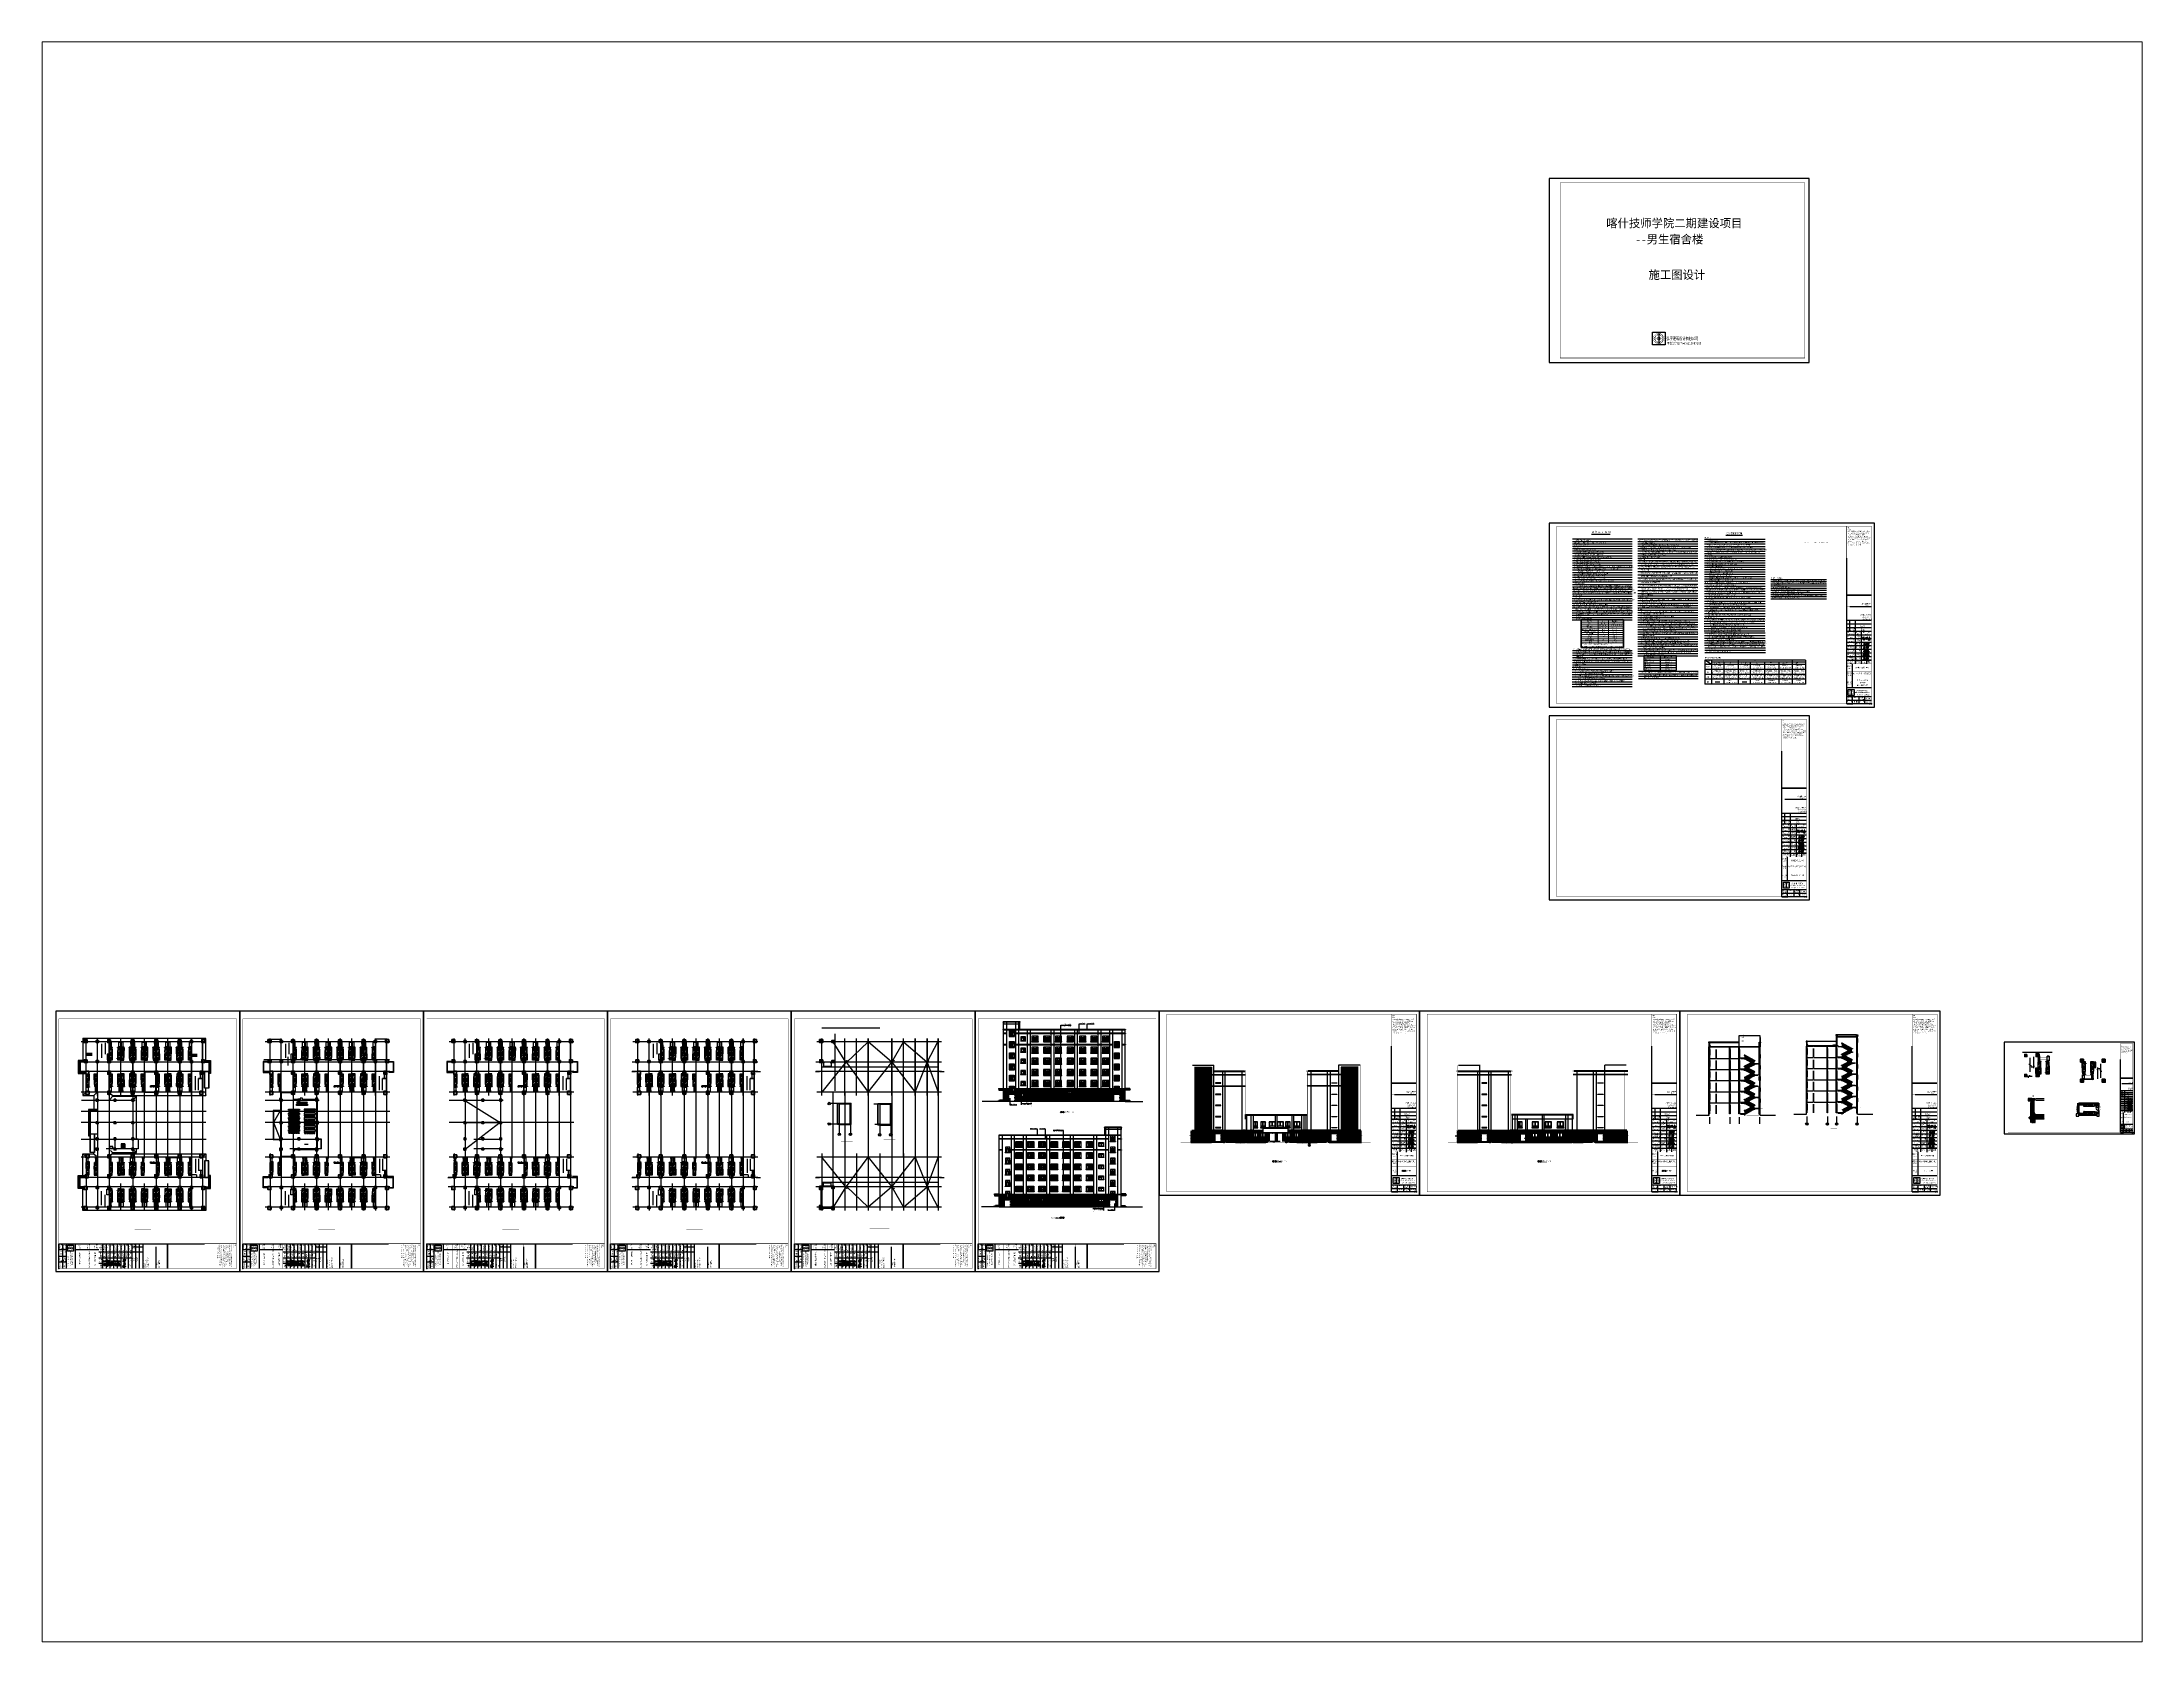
# Paper-space layout 'Layout1' of a CAD drawing. Extents: x 1.05 to 9.45, y 0.8 to 7.2.
# The model-space entities are those that its viewports show. They can reach past a viewport. Long polylines and large blocks are cut down to what shows.
import ezdxf
from ezdxf.enums import TextEntityAlignment as Align

# ---------------------------------------------------------------- set-up
doc = ezdxf.new("R2010")
doc.units = 0
doc.header["$LTSCALE"] = 1000
doc.header["$MEASUREMENT"] = 0
doc.linetypes.add('DOT2', pattern=[0.125, 0, -0.125])
doc.linetypes.add('DOTE', pattern=[2.42, 2, -0.2, 0.02, -0.2])
for name, color, linetype in [('1', 7, 'Continuous'), ('_TCH_MASK', 7, 'Continuous'), ('AXIS', 3, 'Continuous'), ('AXIS_TEXT', 7, 'Continuous'), ('COLUMN', 9, 'Continuous'), ('DIM_LEAD', 3, 'Continuous'), ('DIM_SYMB', 3, 'Continuous'), ('DOTE', 1, 'DOTE'), ('E_GROUND', 2, 'Continuous'), ('E_LINE', 7, 'Continuous'), ('E_STAIR', 3, 'Continuous'), ('E_WALL1', 2, 'Continuous'), ('E_WINDOW', 4, 'Continuous'), ('fur', 253, 'Continuous'), ('GROUND', 2, 'Continuous'), ('LVTRY', 6, 'Continuous'), ('PUB_HATCH', 8, 'Continuous'), ('PUB_TAB', 7, 'Continuous'), ('PUB_TEXT', 7, 'Continuous'), ('PUB_TITLE', 7, 'Continuous'), ('S_E_STAIR', 4, 'Continuous'), ('S_STAIR', 2, 'Continuous'), ('STAIR', 3, 'Continuous'), ('SURFACE', 6, 'Continuous'), ('TK', 126, 'Continuous'), ('TWT_TITLE', 7, 'Continuous'), ('WALL', 2, 'Continuous'), ('WINDOW', 4, 'Continuous'), ('WINDOW_TEXT', 7, 'Continuous'), ('家具', 8, 'Continuous'), ('文字', 43, 'Continuous'), ('看线', 3, 'Continuous'), ('立面', 43, 'Continuous')]:
    doc.layers.add(name, color=color, linetype=linetype)
for name, color, linetype, lineweight in [('砼柱', 2, 'Continuous', 35), ('粗线', 5, 'Continuous', 70), ('细线', 2, 'Continuous', 13)]:
    doc.layers.add(name, color=color, linetype=linetype, lineweight=lineweight)
doc.styles.add('-宋体', font='', dxfattribs={"width": 0.8})
doc.styles.add('-黑体', font='simhei.ttf', dxfattribs={"width": 1.2})
doc.styles.add('_TCH_AXIS', font='COMPLEX', dxfattribs={"bigfont": 'GBCBIG'})
doc.styles.add('_TCH_DYN', font='')
doc.styles.add('_TCH_WINDOW', font='AcadEref.ttf', dxfattribs={"height": 3.5, "bigfont": 'GBCBIG'})
doc.styles.add('_TEL_DIM', font='simhei.ttf', dxfattribs={"width": 0.8, "height": 3.5})
doc.styles.add('COMPLEX', font='COMPLEX')
doc.styles.add('DDD', font='simhei.ttf', dxfattribs={"width": 0.8, "height": 1500})
doc.styles.add('DIM_FONT', font='simplex_.ttf', dxfattribs={"width": 0.7, "bigfont": 'GBCBIG'})
doc.styles.add('FSZ', font='')
doc.styles.add('STYLE3', font='', dxfattribs={"width": 0.7})
doc.styles.add('WMF-宋体0', font='')
doc.styles.add('仿宋', font='')
doc.styles.get('-宋体').set_extended_font_data('SimSun')
doc.styles.get('_TCH_DYN').set_extended_font_data('SimSun')
doc.styles.get('FSZ').set_extended_font_data('SimSun')
doc.styles.get('STYLE3').set_extended_font_data('SimSun')
doc.styles.get('WMF-宋体0').set_extended_font_data('SimSun')
doc.styles.get('仿宋').set_extended_font_data('SimSun')
pattern_1 = [(45, (581847.9, 175620.85), (-88.38835, 88.38835), []), (50, (581847.9, 175620.85), (358.6301, -31.376), [37.5, -412.5]), (355, (581847.9, 175620.85), (-69.3757, 376.096), [30, -330]), (100.4514, (581877.8, 175618.24), (289.2547, 344.7198), [31.87, -350.571]), (46.1842, (581847.9, 175720.85), (533.6205, -82.7595), [56.25, -618.75]), (96.6356, (581892.37, 175713.95), (467.3314, 487.059), [47.805, -525.8565]), (351.1842, (581847.9, 175720.85), (467.331, 487.0593), [45, -495]), (21, (581897.9, 175695.85), (298.4535, -201.3094), [37.5, -412.5]), (326, (581897.9, 175695.85), (121.6577, 362.575), [30, -330]), (71.4514, (581922.78, 175679.08), (420.1113, 161.2652), [31.87, -350.571]), (37.5, (581847.9, 175620.85), (6.07993, 166.44693), [0, -326, 0, -335, 0, -331.25]), (7.5, (581847.9, 175620.85), (131.53477, 197.20586), [0, -191, 0, -318.5, 0, -126.25]), (327.5, (581736.4, 175620.85), (266.91122, -11.27744), [0, -125, 0, -390, 0, -517.5]), (317.5, (581686.4, 175620.85), (291.5931, 50.0525), [0, -162.5, 0, -259, 0, -367.5])]
pattern_2 = [(45, (613318.35, 175901.31), (-88.38835, 88.38835), []), (50, (613318.35, 175901.31), (358.6301, -31.376), [37.5, -412.5]), (355, (613318.35, 175901.3), (-69.3757, 376.096), [30, -330]), (100.4514, (613348.23, 175898.7), (289.2547, 344.7198), [31.87, -350.571]), (46.1842, (613318.35, 176001.3), (533.6205, -82.7595), [56.25, -618.75]), (96.6356, (613362.8, 175994.4), (467.3314, 487.059), [47.805, -525.8565]), (351.1842, (613318.35, 176001.3), (467.331, 487.0593), [45, -495]), (21, (613368.35, 175976.31), (298.4535, -201.3094), [37.5, -412.5]), (326, (613368.35, 175976.3), (121.6577, 362.575), [30, -330]), (71.4514, (613393.22, 175959.54), (420.1113, 161.2652), [31.87, -350.571]), (37.5, (613318.35, 175901.31), (6.07993, 166.44693), [0, -326, 0, -335, 0, -331.25]), (7.5, (613318.35, 175901.31), (131.53477, 197.20586), [0, -191, 0, -318.5, 0, -126.25]), (327.5, (613206.85, 175901.31), (266.91122, -11.27744), [0, -125, 0, -390, 0, -517.5]), (317.5, (613156.85, 175901.31), (291.5931, 50.0525), [0, -162.5, 0, -259, 0, -367.5])]
pattern_3 = [(0, (325375.54, 141698.46), (0, 242.6208), []), (90, (325375.54, 141698.46), (-242.6208, 242.6208), [242.6208, -242.6208])]
pattern_4 = [(0, (97142.59, 266806.38), (0, 242.6208), []), (90, (97142.59, 266806.38), (-242.6208, 242.6208), [242.6208, -242.6208])]
pattern_5 = [(0, (169117.658, 30431.49), (47.625, 27.4963), [31.75, -63.5]), (120, (169117.658, 30431.49), (-47.625, 27.4963), [31.75, -63.5]), (60, (169117.658, 30431.49), (6e-06, 54.9926), [-63.5, 31.75])]
pattern_6 = [(0, (0, 0), (0, 242.6208), []), (90, (0, 0), (-242.6208, 242.6208), [242.6208, -242.6208])]

# ---------------------------------------------------------------- blocks, each defined once
blk = doc.blocks.new('M_C55HKH')
for p, q in [((0, -52), (900, -52)), ((26, -509), (26, -1968)), ((503, -489), (46, -489)), ((46, -761), (564, -761)), ((46, -1988), (852, -1988)), ((163, -1664), (89, -1649)), ((146, -1456), (100, -1409)), ((211, -1478), (146, -1456)), ((154, -1766), (147, -1841)), ((196, -1718), (154, -1766)), ((249, -1682), (175, -1667)), ((249, -1682), (196, -1718)), ((278, -1459), (211, -1478)), ((219, -1643), (211, -1652)), ((251, -1606), (219, -1643)), ((266, -1787), (243, -1892)), ((249, -1682), (286, -1639)), ((249, -1682), (266, -1787)), ((292, -1700), (249, -1682)), ((278, -1459), (251, -1606)), ((278, -1459), (305, -1407)), ((278, -1459), (357, -1410)), ((317, -1498), (278, -1459)), ((286, -1639), (333, -1628)), ((391, -1769), (292, -1700)), ((299, -1273), (295, -1270)), ((307, -1352), (299, -1273)), ((305, -1407), (307, -1352)), ((412, -1527), (317, -1498)), ((333, -1628), (405, -1618)), ((357, -1410), (393, -1337)), ((469, -1839), (391, -1769)), ((393, -1337), (392, -1318)), ((495, -1523), (412, -1527)), ((503, -489), (872, -858)), ((872, -1968), (872, -858))]:
    blk.add_line(p, q)
blk.add_lwpolyline([(0, -2000), (0, 0), (900, 0), (900, -2000)], close=True)
for points in [[(400, -1581, 0.0256264), (402, -1591, 0.0108003), (426, -1697, 0.0045599), (445, -1769, 0.0112502), (454, -1797, 0.069394), (462, -1813, -0.0797563), (468, -1827, -0.1063995), (469, -1839, -0.3286421), (466, -1842, -0.2995468), (461, -1840, 0.1899166), (454, -1835, 0.0335175), (446, -1833, 0.0756271), (442, -1833, 0.0534886), (436, -1835, 0.0178379), (418, -1843, 0.0383936), (397, -1855, -0.0595291), (384, -1862, -0.0359426), (362, -1869, -0.011245), (291, -1884, -0.0062027), (259, -1889, 0.0107832), (241, -1893, 0.0194848), (230, -1895, 0.0050616), (188, -1908, 0.1013919), (167, -1919, -0.223768), (156, -1922, -0.2555795), (153, -1920, -0.0815627), (150, -1907, -0.0718052), (151, -1893, 0.0699853), (152, -1879, 0.0354599), (145, -1831, 0.0294323), (130, -1774, 0.0015539), (121, -1746, -0.00152), (112, -1718, -0.0047351), (102, -1689, 0.0038205), (91, -1653, 0.2960011), (66, -1634, -0.6497743), (61, -1616, -0.0231899), (65, -1613, 0.0288001), (68, -1610, 0.0057267), (73, -1605, -0.0043581), (80, -1599, -0.027528), (94, -1586, -0.0462142), (104, -1580, -0.1941211), (117, -1579, 0.1337189), (137, -1580, 0.0057791), (155, -1575, 0.0088818)], [(135, -134, -0.2633679), (107, -115, -0.494818), (116, -96, -0.0492247), (134, -94, -0.0368308), (158, -96, -0.0318927), (196, -104, 0.035782), (230, -111, 0.0329413), (319, -117, 0.0265645), (430, -111, 0.0179054), (468, -106, -0.0333975), (488, -104, -0.0320396), (525, -104, 0.018442), (590, -107, 0.0108373), (654, -107, 0.0146239), (702, -104, 0.1112494), (725, -96, -0.1537083), (742, -92, -0.0764444), (749, -94, -0.2155123), (751, -96, -0.5858582), (748, -99, 0.3634893), (744, -102, 0.1917163), (743, -113, -0.1296753), (745, -130, -0.0173502), (742, -147, 0.0193256), (740, -162, 0.0188175), (733, -230, 0.0218281), (732, -289, 0.0062042), (734, -323, 0.0019631), (740, -430, 0.0283408), (744, -466, -0.1170135), (744, -475, -0.36606), (742, -476, -0.0397304), (728, -473, -0.0483088), (715, -468, 0.0629807), (704, -464, 0.0405796), (681, -461, 0.0143451), (614, -458, 0.0054844), (488, -459, 0.0071527), (392, -462, 0.0087616), (350, -465, -0.0081531), (304, -468, -0.06251), (247, -463, 0.0786693), (201, -461, 0.0478251), (179, -466, -0.034494), (148, -473, -0.0235714), (123, -476, -0.5102285), (122, -475), (129, -445), (150, -363, 0.0730409), (152, -343, 0.0233051), (146, -282, 0.0182989), (142, -259, -0.0109699), (135, -221, -0.0422812), (132, -187, -0.0272005), (135, -133)], [(133, -150, -0.0536899), (148, -163, -0.0703117), (156, -175, -0.0154482), (159, -183, -0.0132436), (163, -194, -0.0821267), (166, -212, -0.0641637), (163, -235)], [(135, -134, -0.0773794), (170, -159, -0.0773794), (195, -194, -0.0475255), (205, -218, -0.0475255), (210, -244)], [(225, -460, 0.0097295), (253, -451, 0.0097295), (280, -441, 0.0079705), (301, -432, 0.0079705), (323, -423)], [(695, -462, 0.0161078), (656, -436, 0.0245988), (629, -421, 0.0094772), (580, -397, 0.0159373), (550, -385, 0.0725209), (534, -381, 0.0333393), (498, -381)], [(503, -489, -0.0852718), (566, -599, -0.1240445), (575, -686), (562, -782), (563, -854)], [(609, -107, 0.0278422), (585, -118, 0.048685), (573, -126, 0.0236665), (545, -150, 0.0312234), (526, -171, 0.046801), (521, -179, 0.0231908), (513, -196)], [(563, -854, -0.0273622), (602, -838, -0.0408343), (629, -830, -0.0384412), (717, -821, -0.0765279), (761, -826, -0.1036487), (788, -840, 0.0933979), (818, -857, 0.0727268), (841, -861, 0.0523149), (872, -858)], [(691, -102, 0.0881531), (656, -105, 0.0881531), (625, -120, 0.0775471), (604, -142, 0.0775471), (590, -169)]]:
    blk.add_lwpolyline(points, format="xyb")
blk.add_lwpolyline([(345, -1251, 0.1013919), (366, -1238, -0.223768), (377, -1234, -0.2555795), (380, -1236, -0.0815627), (384, -1249, -0.0718052), (384, -1263, 0.0699853), (384, -1277, 0.0354599), (394, -1324, 0.0294323), (414, -1380, 0.0015539), (425, -1407, -0.00152), (437, -1434, -0.0047351), (448, -1462, 0.0038205), (462, -1497, 0.2960011), (488, -1515, -0.6497743), (495, -1532, -0.0231899), (491, -1536, 0.0288001), (488, -1539, 0.0057267), (484, -1544, -0.0043581), (478, -1551, -0.027528), (464, -1564, -0.0462142), (455, -1571, -0.1941211), (442, -1573, 0.1337189), (422, -1574, 0.011505), (387, -1586, 0.0088818), (343, -1604, 0.0124257), (286, -1629, -0.0336124), (264, -1637), (218, -1652), (182, -1663, 0.2243411), (170, -1674, -0.7227715), (163, -1673, -0.103513), (163, -1670, 0.0534647), (163, -1664, 0.0301093), (161, -1646, -0.0314365), (159, -1628, -0.05324), (160, -1616, 0.0551795), (161, -1604, 0.056271), (157, -1583, 0.0108003), (124, -1480, 0.0045599), (100, -1409, 0.0112502), (89, -1381, 0.069394), (80, -1366, -0.0797563), (73, -1353, -0.1063995), (71, -1341, -0.3286421), (74, -1338, -0.2995468), (79, -1340, 0.1899166), (86, -1344, 0.0335175), (94, -1345, 0.0756271), (98, -1345, 0.0534886), (104, -1343, 0.0178379), (122, -1333, 0.0383936), (141, -1319, -0.0595291), (154, -1311, -0.0359426), (175, -1303, -0.011245), (245, -1283, -0.0062027), (276, -1275, 0.0107832), (295, -1270, 0.0194848), (305, -1266, 0.0050616)], format="xyb", close=True)
for centre, start, end in [((46, -509), 90, 180), ((46, -741), 180, 270), ((46, -1968), 180, 270), ((852, -1968), 270, 0)]:
    blk.add_arc(centre, 20, start, end)
at = {"style": 'DIM_FONT', "width": 0.8, "flags": 9}
for tag in ['XSIZE', 'YSIZE']:
    blk.add_attdef(tag, (0, 0), '', height=0.5, dxfattribs=at)
blk = doc.blocks.new('sde')
for p, q in [((193374, 243331), (193879, 243331)), ((193374, 243331), (193374, 242931)), ((193874, 243331), (193374, 242931)), ((193374, 242931), (193874, 242931)), ((193874, 242931), (193374, 242531)), ((193374, 242531), (193874, 242531)), ((193874, 242531), (193374, 242131)), ((193374, 242131), (193874, 242131)), ((193874, 242131), (193374, 241732)), ((193374, 241732), (193874, 241732)), ((193374, 241695), (194374, 241695)), ((193374, 241595), (194374, 241595)), ((193374, 241595), (194374, 241595)), ((193874, 242931), (193874, 243331)), ((193874, 243331), (193874, 241732)), ((194374, 241595), (194374, 241695)), ((195974, 241695), (196974, 241695)), ((195974, 241595), (195974, 241695)), ((195974, 241595), (196974, 241595)), ((196974, 241595), (195974, 241595))]:
    blk.add_line(p, q)
at = {"layer": 'LVTRY'}
blk.add_lwpolyline([(196975, 243327), (196975, 241846), (196375, 241846), (196375, 243327)], close=True, dxfattribs=at)
at = {"layer": 'WALL'}
blk.add_line((193674, 243331), (194084, 243330), dxfattribs=at)
at = {"layer": '家具', "xscale": -1, "rotation": 359.9999999533093}
for p in [(194274, 241545), (196974, 241545)]:
    blk.add_blockref('M_C55HKH', p, dxfattribs=at)
at = {"layer": '家具', "rotation": 179.9999999533093}
for p in [(194274, 237545), (196974, 237545)]:
    blk.add_blockref('M_C55HKH', p, dxfattribs=at)
blk = doc.blocks.new('yhj')
at = {"layer": 'fur'}
for p, q in [((231089, 221470), (231193, 221470)), ((231152, 221032), (231113, 221475)), ((231134, 221468), (231118, 221609)), ((231192, 221170), (231153, 221483)), ((231571, 221160), (231610, 221479)), ((231571, 221470), (231680, 221470)), ((231611, 221032), (231649, 221470)), ((231631, 221468), (231647, 221609)), ((231817, 221470), (231921, 221470)), ((231880, 221032), (231841, 221475)), ((231862, 221468), (231846, 221609)), ((231920, 221170), (231881, 221483)), ((232299, 221160), (232337, 221479)), ((232299, 221470), (232408, 221470)), ((232339, 221032), (232377, 221470)), ((232359, 221468), (232375, 221609)), ((232516, 221470), (232620, 221470)), ((232578, 221032), (232539, 221475)), ((232560, 221468), (232544, 221609)), ((232618, 221170), (232579, 221483)), ((232997, 221160), (233036, 221479)), ((232998, 221470), (233107, 221470)), ((233037, 221032), (233076, 221470)), ((233058, 221468), (233074, 221609)), ((233194, 221470), (233299, 221470)), ((233257, 221032), (233218, 221475)), ((233239, 221468), (233223, 221609)), ((233297, 221170), (233258, 221483)), ((233676, 221160), (233715, 221479)), ((233677, 221470), (233785, 221470)), ((233716, 221032), (233754, 221470)), ((233736, 221468), (233752, 221609)), ((233903, 221470), (234007, 221470)), ((233965, 221032), (233926, 221475)), ((233947, 221468), (233931, 221609)), ((234005, 221170), (233966, 221483)), ((234384, 221160), (234423, 221479)), ((234385, 221470), (234494, 221470)), ((234424, 221032), (234463, 221470)), ((234445, 221468), (234461, 221609))]:
    blk.add_line(p, q, dxfattribs=at)
blk.add_lwpolyline([(231010, 221815), (234610, 221815), (234610, 222215), (231010, 222215)], close=True, dxfattribs=at)
for centre, radius, start, end in [((231402, 221989), 899, 249.704214, 287.137724), ((231371, 220462), 1152, 74.887173, 103.97931), ((231400, 221779), 559, 243.845662, 292.17303), ((231400, 221715), 559, 243.845662, 292.17303), ((232130, 221989), 899, 249.704214, 287.137724), ((232099, 220462), 1152, 74.887173, 103.97931), ((232129, 221981), 891, 253.198361, 284.163266), ((232128, 221779), 559, 243.845662, 292.17303), ((232128, 221715), 559, 243.845662, 292.17303), ((232828, 221989), 899, 249.704214, 287.137724), ((232797, 220462), 1152, 74.887173, 103.97931), ((232827, 221981), 891, 253.198361, 284.163266), ((232827, 221779), 559, 243.845662, 292.17303), ((232827, 221715), 559, 243.845662, 292.17303), ((233507, 221989), 899, 249.704214, 287.137724), ((233476, 220462), 1152, 74.887173, 103.97931), ((233506, 221981), 891, 253.198361, 284.163266), ((233505, 221779), 559, 243.845662, 292.17303), ((233505, 221715), 559, 243.845662, 292.17303), ((234215, 221989), 899, 249.704214, 287.137724), ((234184, 220462), 1152, 74.887173, 103.97931), ((234214, 221981), 891, 253.198361, 284.163266), ((234214, 221779), 559, 243.845662, 292.17303), ((234214, 221715), 559, 243.845662, 292.17303)]:
    blk.add_arc(centre, radius, start, end, dxfattribs=at)
blk = doc.blocks.new('$TCHSYS$WIN2D')
for p, q in [((-0.5, 0.5), (0.5, 0.5)), ((0.5, 0.17), (-0.5, 0.17)), ((0.5, -0.17), (-0.5, -0.17)), ((-0.5, -0.5), (0.5, -0.5))]:
    blk.add_line(p, q)
blk = doc.blocks.new('_FZHK')
blk.add_lwpolyline([(-0.5, -0.5), (0.5, -0.5), (0.5, 0.5), (-0.5, 0.5)], close=True)
blk = doc.blocks.new('$DorLib2D$00000001')
for p, q in [((0.45, 0.975), (0.5, 0.975)), ((0.45, 0), (0.45, 0.975)), ((0.5, 0), (0.45, 0)), ((0.5, 0), (0.5, 0.975))]:
    blk.add_line(p, q)
at = {"lineweight": 13}
blk.add_arc((0.475, 0), 0.975, 91.469284, 180, dxfattribs=at)
blk = doc.blocks.new('trh')
at = {"const_width": 20}
for points in [[(361559, 220561), (365159, 220561)], [(361574, 221212), (365175, 221212)]]:
    blk.add_lwpolyline(points, dxfattribs=at)
at = {"layer": 'SURFACE'}
for p, q in [((362374, 221992), (361874, 221992)), ((362374, 221992), (361874, 221992)), ((362374, 221892), (362374, 221812)), ((362374, 221892), (362374, 221812)), ((365274, 221992), (364374, 221992)), ((365274, 221992), (364374, 221992)), ((364374, 221892), (364374, 221812)), ((364374, 221892), (364374, 221812))]:
    blk.add_line(p, q, dxfattribs=at)
at = {"layer": 'WALL'}
for p, q in [((361374, 221612), (361374, 215812)), ((361574, 221612), (361574, 215812)), ((362374, 221912), (361874, 221912)), ((361874, 221612), (362374, 221612)), ((362374, 221612), (362374, 221812)), ((365274, 221912), (364374, 221912)), ((364374, 221912), (364374, 221712)), ((364374, 221712), (365174, 221712)), ((365174, 221612), (365174, 215212)), ((365374, 221612), (365374, 215212)), ((362874, 215212), (361874, 215212)), ((361874, 215012), (362874, 215012)), ((362874, 215012), (362874, 215212)), ((365174, 215212), (363874, 215212)), ((363874, 215212), (363874, 215012)), ((363874, 215012), (365274, 215012))]:
    blk.add_line(p, q, dxfattribs=at)
blk.add_blockref('sde', (168200, -21733))
at = {"layer": 'COLUMN', "xscale": 800, "yscale": 800, "zscale": 800, "rotation": 359.9999999525172}
for p in [(361474, 222012), (361485, 215406)]:
    blk.add_blockref('_FZHK', p, dxfattribs=at)
at = {"layer": 'WINDOW'}
ref = blk.add_blockref('$TCHSYS$WIN2D', (363374, 221852), dxfattribs=dict(at, xscale=-2000, yscale=280, zscale=-2000, rotation=180.0000000092106))
ref.add_attrib('A', 'C2018', (362865, 222097), dxfattribs={"layer": 'WINDOW_TEXT', "height": 301.6, "rotation": 0, "style": '_TCH_WINDOW'})
ref = blk.add_blockref('$DorLib2D$00000001', (363374, 215112), dxfattribs=dict(at, xscale=1000, yscale=1000, zscale=1000, rotation=359.9999999505605))
ref.add_attrib('A', 'M1025', (363111, 214393), dxfattribs={"layer": 'WINDOW_TEXT', "height": 301.6, "style": '_TCH_WINDOW'})
blk = doc.blocks.new('logo')
at = {"color": 6}
blk.add_line((1004, 2011), (1004, 0), dxfattribs=at)
at = {"color": 6, "const_width": 74.6}
for points in [[(0, 2011), (2008, 2011), (2008, 0), (0, 0)], [(809, 1198), (1199, 1198), (1199, 813), (809, 813)]]:
    blk.add_lwpolyline(points, close=True, dxfattribs=at)
at = {"color": 6}
for points, const_width in [([(0, 1006), (2008, 1006)], 15.2), ([(660, 1874), (883, 1654), (704, 1475), (526, 1653), (350, 1477), (528, 1299), (350, 1120), (129, 1340)], 74.6), ([(660, 137), (883, 357), (704, 536), (526, 358), (350, 534), (528, 712), (350, 891), (129, 671)], 74.6), ([(1004, 2011), (1004, 0)], 15.2), ([(1348, 1874), (1125, 1654), (1304, 1475), (1482, 1653), (1658, 1477), (1480, 1299), (1659, 1120), (1879, 1340)], 74.6), ([(1348, 137), (1125, 357), (1304, 536), (1482, 358), (1658, 534), (1480, 712), (1659, 891), (1879, 671)], 74.6)]:
    blk.add_lwpolyline(points, dxfattribs=dict(at, const_width=const_width))
blk.add_lwpolyline([(0, 2011), (2008, 2011), (2008, 0), (0, 0)], close=True, dxfattribs=at)
blk = doc.blocks.new('fgt')
at = {"layer": 'fur'}
for p, q in [((256454, 221470), (256558, 221470)), ((256454, 220120), (256558, 220120)), ((256454, 218770), (256558, 218770)), ((256454, 217420), (256558, 217420)), ((256516, 221032), (256478, 221475)), ((256516, 219682), (256478, 220125)), ((256516, 218332), (256478, 218775)), ((256516, 216982), (256478, 217425)), ((256499, 221468), (256483, 221609)), ((256499, 220118), (256483, 220259)), ((256499, 218768), (256483, 218909)), ((256499, 217418), (256483, 217559)), ((256557, 221170), (256518, 221483)), ((256557, 219820), (256518, 220133)), ((256557, 218470), (256518, 218783)), ((256557, 217120), (256518, 217433)), ((256935, 221160), (256974, 221479)), ((256935, 219810), (256974, 220129)), ((256935, 218460), (256974, 218779)), ((256935, 217110), (256974, 217429)), ((256936, 221470), (257045, 221470)), ((256936, 220120), (257045, 220120)), ((256936, 218770), (257045, 218770)), ((256936, 217420), (257045, 217420)), ((256976, 221032), (257014, 221470)), ((256976, 219682), (257014, 220120)), ((256976, 218332), (257014, 218770)), ((256976, 216982), (257014, 217420)), ((256996, 221468), (257012, 221609)), ((256996, 220118), (257012, 220259)), ((256996, 218768), (257012, 218909)), ((256996, 217418), (257012, 217559)), ((257182, 221470), (257286, 221470)), ((257182, 220120), (257286, 220120)), ((257182, 218770), (257286, 218770)), ((257182, 217420), (257286, 217420)), ((257244, 221032), (257206, 221475)), ((257244, 219682), (257206, 220125)), ((257244, 218332), (257206, 218775)), ((257244, 216982), (257206, 217425)), ((257227, 221468), (257211, 221609)), ((257227, 220118), (257211, 220259)), ((257227, 218768), (257211, 218909)), ((257227, 217418), (257211, 217559)), ((257285, 221170), (257245, 221483)), ((257285, 219820), (257245, 220133)), ((257285, 218470), (257245, 218783)), ((257285, 217120), (257245, 217433)), ((257663, 221160), (257702, 221479)), ((257663, 219810), (257702, 220129)), ((257663, 218460), (257702, 218779)), ((257663, 217110), (257702, 217429)), ((257664, 221470), (257773, 221470)), ((257664, 220120), (257773, 220120)), ((257664, 218770), (257773, 218770)), ((257664, 217420), (257773, 217420)), ((257704, 221032), (257742, 221470)), ((257704, 219682), (257742, 220120)), ((257704, 218332), (257742, 218770)), ((257704, 216982), (257742, 217420)), ((257724, 221468), (257740, 221609)), ((257724, 220118), (257740, 220259)), ((257724, 218768), (257740, 218909)), ((257724, 217418), (257740, 217559)), ((257880, 221470), (257985, 221470)), ((257880, 220120), (257985, 220120)), ((257880, 218770), (257985, 218770)), ((257880, 217420), (257985, 217420)), ((257943, 221032), (257904, 221475)), ((257943, 219682), (257904, 220125)), ((257943, 218332), (257904, 218775)), ((257943, 216982), (257904, 217425)), ((257925, 221468), (257909, 221609)), ((257925, 220118), (257909, 220259)), ((257925, 218768), (257909, 218909)), ((257925, 217418), (257909, 217559)), ((257983, 221170), (257944, 221483)), ((257983, 219820), (257944, 220133)), ((257983, 218470), (257944, 218783)), ((257983, 217120), (257944, 217433)), ((258362, 221160), (258401, 221479)), ((258362, 219810), (258401, 220129)), ((258362, 218460), (258401, 218779)), ((258362, 217110), (258401, 217429)), ((258363, 221470), (258471, 221470)), ((258363, 220120), (258471, 220120)), ((258363, 218770), (258471, 218770)), ((258363, 217420), (258471, 217420)), ((258402, 221032), (258440, 221470)), ((258402, 219682), (258440, 220120)), ((258402, 218332), (258440, 218770)), ((258402, 216982), (258440, 217420)), ((258422, 221468), (258438, 221609)), ((258422, 220118), (258438, 220259)), ((258422, 218768), (258438, 218909)), ((258422, 217418), (258438, 217559)), ((258559, 221470), (258663, 221470)), ((258559, 220120), (258663, 220120)), ((258559, 218770), (258663, 218770)), ((258559, 217420), (258663, 217420)), ((258621, 221032), (258583, 221475)), ((258621, 219682), (258583, 220125)), ((258583, 220119), (258613, 219778)), ((258603, 220119), (258583, 220119)), ((258621, 218332), (258583, 218775)), ((258621, 216982), (258583, 217425)), ((258604, 221468), (258588, 221609)), ((258604, 220118), (258588, 220259)), ((258604, 218768), (258588, 218909)), ((258604, 217418), (258588, 217559)), ((258590, 220235), (258603, 220119)), ((258662, 221170), (258623, 221483)), ((258662, 219820), (258623, 220133)), ((258662, 218470), (258623, 218783)), ((258662, 217120), (258623, 217433)), ((259041, 221160), (259079, 221479)), ((259041, 221470), (259150, 221470)), ((259041, 219810), (259079, 220129)), ((259041, 220120), (259150, 220120)), ((259041, 218460), (259079, 218779)), ((259041, 218770), (259150, 218770)), ((259041, 217110), (259079, 217429)), ((259041, 217420), (259150, 217420)), ((259081, 221032), (259119, 221470)), ((259081, 219682), (259119, 220120)), ((259081, 218332), (259119, 218770)), ((259081, 216982), (259119, 217420)), ((259088, 219767), (259119, 220119)), ((259101, 221468), (259117, 221609)), ((259101, 220118), (259117, 220259)), ((259101, 220119), (259114, 220230)), ((259119, 220119), (259101, 220119)), ((259101, 218768), (259117, 218909)), ((259101, 217418), (259117, 217559)), ((259267, 221470), (259372, 221470)), ((259267, 220120), (259372, 220120)), ((259267, 218770), (259372, 218770)), ((259267, 217420), (259372, 217420)), ((259330, 221032), (259291, 221475)), ((259330, 219682), (259291, 220125)), ((259330, 218332), (259291, 218775)), ((259330, 216982), (259291, 217425)), ((259312, 221468), (259296, 221609)), ((259312, 220118), (259296, 220259)), ((259312, 218768), (259296, 218909)), ((259312, 217418), (259296, 217559)), ((259370, 221170), (259331, 221483)), ((259370, 219820), (259331, 220133)), ((259370, 218470), (259331, 218783)), ((259370, 217120), (259331, 217433)), ((259749, 221160), (259788, 221479)), ((259749, 219810), (259788, 220129)), ((259749, 218460), (259788, 218779)), ((259749, 217110), (259788, 217429)), ((259750, 221470), (259858, 221470)), ((259750, 220120), (259858, 220120)), ((259750, 218770), (259858, 218770)), ((259750, 217420), (259858, 217420)), ((259789, 221032), (259827, 221470)), ((259789, 219682), (259827, 220120)), ((259789, 218332), (259827, 218770)), ((259789, 216982), (259827, 217420)), ((259809, 221468), (259825, 221609)), ((259809, 220118), (259825, 220259)), ((259809, 218768), (259825, 218909)), ((259809, 217418), (259825, 217559)), ((256454, 216070), (256558, 216070)), ((256454, 214720), (256558, 214720)), ((256516, 215632), (256478, 216075)), ((256478, 216069), (256508, 215728)), ((256498, 216069), (256478, 216069)), ((256516, 214282), (256478, 214725)), ((256499, 216068), (256483, 216209)), ((256499, 214718), (256483, 214859)), ((256485, 216185), (256498, 216069)), ((256557, 215770), (256518, 216083)), ((256557, 214420), (256518, 214733)), ((256935, 215760), (256974, 216079)), ((256935, 214410), (256974, 214729)), ((256936, 216070), (257045, 216070)), ((256936, 214720), (257045, 214720)), ((256976, 215632), (257014, 216070)), ((256976, 214282), (257014, 214720)), ((256983, 215717), (257014, 216069)), ((256996, 216068), (257012, 216209)), ((256996, 216069), (257009, 216180)), ((257014, 216069), (256996, 216069)), ((256996, 214718), (257012, 214859)), ((257182, 216070), (257286, 216070)), ((257182, 214720), (257286, 214720)), ((257244, 215632), (257206, 216075)), ((257244, 214282), (257206, 214725)), ((257227, 216068), (257211, 216209)), ((257227, 214718), (257211, 214859)), ((257285, 215770), (257245, 216083)), ((257285, 214420), (257245, 214733)), ((257663, 215760), (257702, 216079)), ((257663, 214410), (257702, 214729)), ((257664, 216070), (257773, 216070)), ((257664, 214720), (257773, 214720)), ((257704, 215632), (257742, 216070)), ((257704, 214282), (257742, 214720)), ((257724, 216068), (257740, 216209)), ((257724, 214718), (257740, 214859)), ((257880, 216070), (257985, 216070)), ((257880, 214720), (257985, 214720)), ((257943, 215632), (257904, 216075)), ((257943, 214282), (257904, 214725)), ((257925, 216068), (257909, 216209)), ((257925, 214718), (257909, 214859)), ((257983, 215770), (257944, 216083)), ((257983, 214420), (257944, 214733)), ((258362, 215760), (258401, 216079)), ((258362, 214410), (258401, 214729)), ((258363, 216070), (258471, 216070)), ((258363, 214720), (258471, 214720)), ((258402, 215632), (258440, 216070)), ((258402, 214282), (258440, 214720)), ((258422, 216068), (258438, 216209)), ((258422, 214718), (258438, 214859)), ((258559, 216070), (258663, 216070)), ((258559, 214720), (258663, 214720)), ((258621, 215632), (258583, 216075)), ((258583, 216069), (258613, 215728)), ((258603, 216069), (258583, 216069)), ((258621, 214282), (258583, 214725)), ((258604, 216068), (258588, 216209)), ((258604, 214718), (258588, 214859)), ((258590, 216185), (258603, 216069)), ((258662, 215770), (258623, 216083)), ((258662, 214420), (258623, 214733)), ((259041, 215760), (259079, 216079)), ((259041, 216070), (259150, 216070)), ((259041, 214410), (259079, 214729)), ((259041, 214720), (259150, 214720)), ((259081, 215632), (259119, 216070)), ((259081, 214282), (259119, 214720)), ((259088, 215717), (259119, 216069)), ((259101, 216068), (259117, 216209)), ((259101, 216069), (259114, 216180)), ((259119, 216069), (259101, 216069)), ((259101, 214718), (259117, 214859)), ((259267, 216070), (259372, 216070)), ((259267, 214720), (259372, 214720)), ((259330, 215632), (259291, 216075)), ((259330, 214282), (259291, 214725)), ((259312, 216068), (259296, 216209)), ((259312, 214718), (259296, 214859)), ((259370, 215770), (259331, 216083)), ((259370, 214420), (259331, 214733)), ((259749, 215760), (259788, 216079)), ((259749, 214410), (259788, 214729)), ((259750, 216070), (259858, 216070)), ((259750, 214720), (259858, 214720)), ((259789, 215632), (259827, 216070)), ((259789, 214282), (259827, 214720)), ((259809, 216068), (259825, 216209)), ((259809, 214718), (259825, 214859))]:
    blk.add_line(p, q, dxfattribs=at)
for points in [[(256374, 221815), (259974, 221815), (259974, 222215), (256374, 222215)], [(256374, 220465), (259974, 220465), (259974, 220865), (256374, 220865)], [(256374, 219115), (259974, 219115), (259974, 219515), (256374, 219515)], [(256374, 217765), (259974, 217765), (259974, 218165), (256374, 218165)], [(256374, 216415), (259974, 216415), (259974, 216815), (256374, 216815)], [(256374, 215065), (259974, 215065), (259974, 215465), (256374, 215465)]]:
    blk.add_lwpolyline(points, close=True, dxfattribs=at)
for centre, radius, start, end in [((256767, 221989), 899, 249.704214, 287.137724), ((256767, 220639), 899, 249.704214, 287.137724), ((256767, 219289), 899, 249.704214, 287.137724), ((256767, 217939), 899, 249.704214, 287.137724), ((256736, 220462), 1152, 74.887173, 103.97931), ((256736, 219112), 1152, 74.887173, 103.97931), ((256736, 217762), 1152, 74.887173, 103.97931), ((256736, 216412), 1152, 74.887173, 103.97931), ((256765, 220631), 891, 253.198361, 284.163266), ((256765, 219281), 891, 253.198361, 284.163266), ((256765, 221779), 559, 243.845662, 292.17303), ((256765, 221715), 559, 243.845662, 292.17303), ((256765, 220429), 559, 243.845662, 292.17303), ((256765, 220365), 559, 243.845662, 292.17303), ((256765, 219079), 559, 243.845662, 292.17303), ((256765, 219015), 559, 243.845662, 292.17303), ((256765, 217729), 559, 243.845662, 292.17303), ((256765, 217665), 559, 243.845662, 292.17303), ((257495, 221989), 899, 249.704214, 287.137724), ((257495, 220639), 899, 249.704214, 287.137724), ((257495, 219289), 899, 249.704214, 287.137724), ((257495, 217939), 899, 249.704214, 287.137724), ((257463, 220462), 1152, 74.887173, 103.97931), ((257463, 219112), 1152, 74.887173, 103.97931), ((257463, 217762), 1152, 74.887173, 103.97931), ((257463, 216412), 1152, 74.887173, 103.97931), ((257493, 221981), 891, 253.198361, 284.163266), ((257493, 220631), 891, 253.198361, 284.163266), ((257493, 219281), 891, 253.198361, 284.163266), ((257493, 221779), 559, 243.845662, 292.17303), ((257493, 221715), 559, 243.845662, 292.17303), ((257493, 220429), 559, 243.845662, 292.17303), ((257493, 220365), 559, 243.845662, 292.17303), ((257493, 219079), 559, 243.845662, 292.17303), ((257493, 219015), 559, 243.845662, 292.17303), ((257493, 217729), 559, 243.845662, 292.17303), ((257493, 217665), 559, 243.845662, 292.17303), ((258193, 221989), 899, 249.704214, 287.137724), ((258193, 220639), 899, 249.704214, 287.137724), ((258193, 219289), 899, 249.704214, 287.137724), ((258193, 217939), 899, 249.704214, 287.137724), ((258162, 220462), 1152, 74.887173, 103.97931), ((258162, 219112), 1152, 74.887173, 103.97931), ((258162, 217762), 1152, 74.887173, 103.97931), ((258162, 216412), 1152, 74.887173, 103.97931), ((258192, 221981), 891, 253.198361, 284.163266), ((258192, 220631), 891, 253.198361, 284.163266), ((258192, 219281), 891, 253.198361, 284.163266), ((258191, 221779), 559, 243.845662, 292.17303), ((258191, 221715), 559, 243.845662, 292.17303), ((258191, 220429), 559, 243.845662, 292.17303), ((258191, 220365), 559, 243.845662, 292.17303), ((258191, 219079), 559, 243.845662, 292.17303), ((258191, 219015), 559, 243.845662, 292.17303), ((258191, 217729), 559, 243.845662, 292.17303), ((258191, 217665), 559, 243.845662, 292.17303), ((258872, 221989), 899, 249.704214, 287.137724), ((258872, 220639), 899, 249.704214, 287.137724), ((258872, 219289), 899, 249.704214, 287.137724), ((258872, 217939), 899, 249.704214, 287.137724), ((258841, 220462), 1152, 74.887173, 103.97931), ((258841, 219112), 1152, 74.887173, 103.97931), ((258841, 217762), 1152, 74.887173, 103.97931), ((258841, 216412), 1152, 74.887173, 103.97931), ((258841, 219111), 1152, 76.284226, 102.55197), ((258870, 221981), 891, 253.198361, 284.163266), ((258870, 220630), 891, 253.198361, 284.163266), ((258870, 219281), 891, 253.198361, 284.163266), ((258870, 221779), 559, 243.845662, 292.17303), ((258870, 221715), 559, 243.845662, 292.17303), ((258870, 220429), 559, 243.845662, 292.17303), ((258870, 220365), 559, 243.845662, 292.17303), ((258870, 219079), 559, 243.845662, 292.17303), ((258870, 219015), 559, 243.845662, 292.17303), ((258870, 217729), 559, 243.845662, 292.17303), ((258870, 217665), 559, 243.845662, 292.17303), ((259580, 221989), 899, 249.704214, 287.137724), ((259580, 220639), 899, 249.704214, 287.137724), ((259580, 219289), 899, 249.704214, 287.137724), ((259580, 217939), 899, 249.704214, 287.137724), ((259549, 220462), 1152, 74.887173, 103.97931), ((259549, 219112), 1152, 74.887173, 103.97931), ((259549, 217762), 1152, 74.887173, 103.97931), ((259549, 216412), 1152, 74.887173, 103.97931), ((259579, 221981), 891, 253.198361, 284.163266), ((259579, 220631), 891, 253.198361, 284.163266), ((259579, 219281), 891, 253.198361, 284.163266), ((259578, 221779), 559, 243.845662, 292.17303), ((259578, 221715), 559, 243.845662, 292.17303), ((259578, 220429), 559, 243.845662, 292.17303), ((259578, 220365), 559, 243.845662, 292.17303), ((259578, 219079), 559, 243.845662, 292.17303), ((259578, 219015), 559, 243.845662, 292.17303), ((259578, 217729), 559, 243.845662, 292.17303), ((259578, 217665), 559, 243.845662, 292.17303), ((256767, 216589), 899, 249.704214, 287.137724), ((256767, 215239), 899, 249.704214, 287.137724), ((256736, 215062), 1152, 74.887173, 103.97931), ((256736, 213712), 1152, 74.887173, 103.97931), ((256736, 215061), 1152, 76.284226, 102.55197), ((256765, 217931), 891, 253.198361, 284.163266), ((256765, 216580), 891, 253.198361, 284.163266), ((256765, 215231), 891, 253.198361, 284.163266), ((256765, 216379), 559, 243.845662, 292.17303), ((256765, 216315), 559, 243.845662, 292.17303), ((256765, 215029), 559, 243.845662, 292.17303), ((256765, 214965), 559, 243.845662, 292.17303), ((257495, 216589), 899, 249.704214, 287.137724), ((257495, 215239), 899, 249.704214, 287.137724), ((257463, 215062), 1152, 74.887173, 103.97931), ((257463, 213712), 1152, 74.887173, 103.97931), ((257493, 217931), 891, 253.198361, 284.163266), ((257493, 216581), 891, 253.198361, 284.163266), ((257493, 215231), 891, 253.198361, 284.163266), ((257493, 216379), 559, 243.845662, 292.17303), ((257493, 216315), 559, 243.845662, 292.17303), ((257493, 215029), 559, 243.845662, 292.17303), ((257493, 214965), 559, 243.845662, 292.17303), ((258193, 216589), 899, 249.704214, 287.137724), ((258193, 215239), 899, 249.704214, 287.137724), ((258162, 215062), 1152, 74.887173, 103.97931), ((258162, 213712), 1152, 74.887173, 103.97931), ((258192, 217931), 891, 253.198361, 284.163266), ((258192, 216581), 891, 253.198361, 284.163266), ((258192, 215231), 891, 253.198361, 284.163266), ((258191, 216379), 559, 243.845662, 292.17303), ((258191, 216315), 559, 243.845662, 292.17303), ((258191, 215029), 559, 243.845662, 292.17303), ((258191, 214965), 559, 243.845662, 292.17303), ((258872, 216589), 899, 249.704214, 287.137724), ((258872, 215239), 899, 249.704214, 287.137724), ((258841, 215062), 1152, 74.887173, 103.97931), ((258841, 213712), 1152, 74.887173, 103.97931), ((258841, 215061), 1152, 76.284226, 102.55197), ((258870, 217931), 891, 253.198361, 284.163266), ((258870, 216580), 891, 253.198361, 284.163266), ((258870, 215231), 891, 253.198361, 284.163266), ((258870, 216379), 559, 243.845662, 292.17303), ((258870, 216315), 559, 243.845662, 292.17303), ((258870, 215029), 559, 243.845662, 292.17303), ((258870, 214965), 559, 243.845662, 292.17303), ((259580, 216589), 899, 249.704214, 287.137724), ((259580, 215239), 899, 249.704214, 287.137724), ((259549, 215062), 1152, 74.887173, 103.97931), ((259549, 213712), 1152, 74.887173, 103.97931), ((259579, 217931), 891, 253.198361, 284.163266), ((259579, 216581), 891, 253.198361, 284.163266), ((259579, 215231), 891, 253.198361, 284.163266), ((259578, 216379), 559, 243.845662, 292.17303), ((259578, 216315), 559, 243.845662, 292.17303), ((259578, 215029), 559, 243.845662, 292.17303), ((259578, 214965), 559, 243.845662, 292.17303)]:
    blk.add_arc(centre, radius, start, end, dxfattribs=at)
blk = doc.blocks.new('$EWDLib$00001347')
for p, q in [((40, 1560), (2660, 1560)), ((90, 1510), (670, 1510)), ((90, 1510), (90, 90)), ((90, 90), (670, 90)), ((685, 1560), (685, 40)), ((695, 2060), (695, 1560)), ((735, 2060), (735, 1560)), ((735, 1510), (1325, 1510)), ((735, 1510), (735, 90)), ((735, 90), (1325, 90)), ((1209, 789), (967, 789)), ((1209, 789), (1109, 803)), ((1325, 1510), (1325, 90)), ((1375, 40), (1375, 1560)), ((1375, 1510), (1965, 1510)), ((1375, 90), (1965, 90)), ((1527, 789), (1653, 808)), ((1769, 789), (1527, 789)), ((1965, 1560), (1965, 2060)), ((1965, 40), (1965, 1560)), ((2005, 1560), (2005, 2060)), ((2015, 1510), (2610, 1510)), ((2015, 90), (2015, 1510)), ((2015, 90), (2610, 90)), ((2610, 90), (2610, 1510))]:
    blk.add_line(p, q)
for points in [[(0, 0), (2700, 0), (2700, 2100), (0, 2100)], [(40, 40), (2660, 40), (2660, 2060), (40, 2060)]]:
    blk.add_lwpolyline(points, close=True)
blk = doc.blocks.new('$EWDLib$00000594')
at = {"ltscale": 100}
for p, q in [((30, 2069.94), (30, 30)), ((1170, 2069.94), (30, 2069.94)), ((1170, 1517.1), (30, 1517.1)), ((1170, 1487.1), (30, 1487.1)), ((30, 30), (1170, 30)), ((600, 1487.1), (600, 30)), ((647.5, 1438.53), (647.5, 78.57)), ((1122.5, 1438.53), (647.5, 1438.53)), ((647.5, 78.57), (1122.5, 78.57)), ((1122.5, 78.57), (1122.5, 1438.53)), ((1170, 30), (1170, 2069.94))]:
    blk.add_line(p, q, dxfattribs=at)
blk.add_lwpolyline([(1200, 2099.94), (0, 2099.94), (0, 0), (1200, 0)], close=True)
blk = doc.blocks.new('$EWDLib$00001353')
for p, q in [((1760, 1014), (40, 1014)), ((1760, 974), (40, 974)), ((571.6, 924), (90, 924)), ((90, 924), (90, 90)), ((90, 90), (571.6, 90)), ((571.6, 90), (571.6, 924)), ((621.6, 40), (621.6, 974)), ((880, 1014), (880, 1360)), ((920, 1014), (920, 1360)), ((1178.4, 40), (1178.4, 974)), ((1228.4, 924), (1710, 924)), ((1228.4, 90), (1228.4, 924)), ((1710, 90), (1228.4, 90)), ((1710, 924), (1710, 90))]:
    blk.add_line(p, q)
for points in [[(0, 1400), (1800, 1400), (1800, 0), (0, 0)], [(40, 1360), (1760, 1360), (1760, 40), (40, 40)]]:
    blk.add_lwpolyline(points, close=True)
blk = doc.blocks.new('$LinePat$保温层')
at = {"color": 0}
for p, q in [((24, -24), (24, -56)), ((72, -56), (72, -24))]:
    blk.add_line(p, q, dxfattribs=at)
for centre, start, end in [((96, -24), 90, 180), ((0, -24), 0, 90), ((48, -56), 180, 0)]:
    blk.add_arc(centre, 24, start, end, dxfattribs=at)
blk = doc.blocks.new('_AXISO')
blk.add_circle((0, 0), 0.5)
at = {"layer": 'AXIS_TEXT', "style": 'COMPLEX', "width": 1.041667}
blk.add_attdef('A', text='', height=0.56, dxfattribs=at).set_placement((-0.25, -0.28), (0.25, -0.28), align=Align.FIT)
blk = doc.blocks.new('$EWDLib$00000543')
at = {"ltscale": 100}
for p, q in [((1450, 1750), (0, 1750)), ((0, 1750), (0, 0)), ((0, 500), (1450, 500)), ((1450, 450), (0, 450)), ((0, 0), (1450, 0)), ((50, 1700), (50, 550)), ((675, 1700), (50, 1700)), ((50, 550), (675, 550)), ((1400, 400), (50, 400)), ((50, 400), (50, 50)), ((50, 50), (1400, 50)), ((675, 550), (675, 1700)), ((725, 500), (725, 1750)), ((1400, 1700), (775, 1700)), ((775, 550), (775, 1700)), ((775, 550), (1400, 550)), ((1400, 550), (1400, 1700)), ((1400, 50), (1400, 400)), ((1450, 0), (1450, 1750))]:
    blk.add_line(p, q, dxfattribs=at)
blk = doc.blocks.new('*U35')
at = {"layer": 'E_WINDOW'}
for p, q in [((1636, 0), (0, 0)), ((818, 2447), (818, 2447)), ((818, 1), (818, 0)), ((852, 2447), (852, 2447)), ((852, 1), (852, 0))]:
    blk.add_line(p, q, dxfattribs=at)
blk = doc.blocks.new('*U36')
at = {"layer": 'E_WINDOW'}
for p, q in [((1, 0), (0, 0)), ((496, 0), (496, 19)), ((558, 19), (558, 0)), ((583, 19), (583, 0))]:
    blk.add_line(p, q, dxfattribs=at)
blk = doc.blocks.new('*U37')
at = {"layer": 'E_WINDOW'}
for p, q in [((0, 0), (0, 19)), ((25, 19), (25, 0)), ((88, 0), (88, 19)), ((688, 0), (688, 19))]:
    blk.add_line(p, q, dxfattribs=at)
blk = doc.blocks.new('*U38')
at = {"layer": 'E_WINDOW'}
for p, q in [((0, 0), (0, 19)), ((25, 0), (25, 19))]:
    blk.add_line(p, q, dxfattribs=at)
blk = doc.blocks.new('*U39')
at = {"layer": 'E_WINDOW'}
for p, q in [((0, 0), (1, 0)), ((371, 0), (371, 19)), ((433, 0), (433, 19)), ((496, 19), (496, 0)), ((1096, 0), (1096, 19)), ((1158, 0), (1158, 19)), ((1183, 0), (1183, 19))]:
    blk.add_line(p, q, dxfattribs=at)
blk = doc.blocks.new('*U41')
at = {"layer": 'E_WINDOW'}
for p, q in [((1800, 2500), (0, 2500)), ((0, 2500), (0, 0)), ((0, 0), (82, 0)), ((82, 2447), (1718, 2447)), ((82, 0), (82, 2447)), ((82, 2447), (1718, 2447)), ((1718, 1), (82, 1)), ((1560, 1080), (1583, 1096)), ((1560, 1080), (1563, 1088)), ((1583, 1064), (1560, 1080)), ((1567, 967), (1560, 1080)), ((1563, 1088), (1571, 1093)), ((1597, 967), (1567, 967)), ((1571, 1093), (1582, 1095)), ((1582, 1095), (1592, 1093)), ((1583, 1096), (1605, 1080)), ((1605, 1080), (1583, 1064)), ((1592, 1093), (1600, 1088)), ((1603, 1080), (1597, 967)), ((1600, 1088), (1603, 1080)), ((1718, 2447), (1718, 0)), ((1718, 0), (1800, 0)), ((1800, 0), (1800, 2500))]:
    blk.add_line(p, q, dxfattribs=at)
blk = doc.blocks.new('lxp')
h = blk.add_hatch(color=256)
h.paths.add_polyline_path([(28573, 14707), (28573, 14711), (28573, 14720), (28573, 14721), (28573, 14723), (28573, 14725), (28572, 14726), (28571, 14727), (28569, 14727), (28567, 14726), (28564, 14725), (28564, 14727), (28564, 14729), (28563, 14730), (28561, 14731), (28559, 14734), (28556, 14737), (28554, 14740), (28553, 14740), (28553, 14738), (28553, 14735), (28553, 14732), (28551, 14731), (28551, 14727), (28553, 14730), (28554, 14729), (28558, 14728), (28558, 14716), (28557, 14708), (28557, 14691), (28551, 14683), (28545, 14677), (28542, 14673), (28539, 14672), (28536, 14670), (28533, 14669), (28526, 14662), (28523, 14660), (28521, 14660), (28518, 14661), (28517, 14662), (28512, 14662), (28511, 14663), (28508, 14660), (28511, 14659), (28512, 14658), (28512, 14655), (28515, 14654), (28517, 14654), (28519, 14654), (28523, 14655), (28529, 14659), (28534, 14662), (28540, 14668), (28548, 14674), (28552, 14678), (28556, 14683), (28556, 14669), (28556, 14668), (28542, 14658), (28538, 14654), (28537, 14650), (28542, 14647), (28548, 14646), (28551, 14645), (28546, 14636), (28537, 14623), (28533, 14619), (28532, 14618), (28533, 14616), (28537, 14616), (28537, 14619), (28542, 14624), (28547, 14632), (28550, 14637), (28553, 14641), (28555, 14642), (28556, 14643), (28557, 14643), (28559, 14642), (28561, 14638), (28562, 14637), (28560, 14634), (28550, 14622), (28548, 14622), (28547, 14621), (28546, 14619), (28547, 14618), (28550, 14618), (28552, 14619), (28554, 14619), (28557, 14620), (28561, 14622), (28565, 14624), (28567, 14625), (28569, 14624), (28567, 14622), (28564, 14617), (28560, 14614), (28559, 14610), (28559, 14604), (28561, 14600), (28560, 14600), (28557, 14599), (28552, 14597), (28548, 14593), (28542, 14589), (28540, 14587), (28537, 14585), (28534, 14584), (28531, 14584), (28529, 14582), (28531, 14580), (28538, 14580), (28541, 14580), (28546, 14579), (28549, 14578), (28555, 14578), (28559, 14577), (28565, 14575), (28570, 14575), (28573, 14576), (28574, 14578), (28574, 14581), (28572, 14586), (28565, 14599), (28566, 14599), (28568, 14599), (28570, 14601), (28572, 14602), (28575, 14604), (28577, 14604), (28580, 14605), (28582, 14605), (28584, 14607), (28584, 14609), (28582, 14609), (28580, 14609), (28576, 14608), (28573, 14607), (28569, 14604), (28564, 14602), (28563, 14602), (28562, 14604), (28562, 14610), (28562, 14612), (28566, 14615), (28569, 14622), (28571, 14625), (28571, 14626), (28568, 14628), (28566, 14626), (28564, 14626), (28561, 14625), (28558, 14623), (28555, 14621), (28553, 14621), (28552, 14621), (28553, 14623), (28558, 14629), (28561, 14632), (28567, 14638), (28575, 14647), (28579, 14654), (28583, 14660), (28587, 14664), (28587, 14665), (28587, 14666), (28584, 14666), (28581, 14665), (28577, 14663), (28574, 14662), (28570, 14660), (28566, 14657), (28562, 14653), (28561, 14653), (28561, 14657), (28562, 14660), (28568, 14673), (28571, 14679), (28573, 14681), (28573, 14684), (28570, 14684), (28568, 14682), (28565, 14677), (28563, 14675), (28560, 14672), (28559, 14672), (28559, 14688), (28566, 14694), (28569, 14699)])
h.paths.add_polyline_path([(28562, 14697), (28560, 14695), (28560, 14700), (28561, 14716), (28561, 14728), (28561, 14728), (28561, 14728), (28562, 14727), (28564, 14723), (28564, 14722), (28566, 14723), (28567, 14724), (28568, 14725), (28571, 14724), (28571, 14712), (28569, 14708)], flags=16)
h.paths.add_polyline_path([(28564, 14672), (28564, 14670), (28563, 14667), (28562, 14665), (28561, 14664), (28560, 14664), (28559, 14668), (28560, 14669), (28562, 14671)], flags=16)
h.paths.add_polyline_path([(28556, 14665), (28557, 14663), (28558, 14662), (28558, 14658), (28556, 14654), (28555, 14650), (28553, 14648), (28551, 14648), (28550, 14648), (28547, 14649), (28545, 14649), (28543, 14650), (28541, 14651), (28543, 14653), (28545, 14656), (28546, 14657), (28549, 14658), (28551, 14660)], flags=16)
h.paths.add_polyline_path([(28580, 14661), (28580, 14660), (28578, 14657), (28573, 14650), (28568, 14643), (28566, 14641), (28565, 14641), (28564, 14641), (28562, 14643), (28562, 14646), (28562, 14647), (28562, 14648), (28564, 14650), (28566, 14652), (28569, 14654), (28571, 14657), (28574, 14658), (28577, 14659), (28579, 14661)], flags=16)
h.paths.add_polyline_path([(28563, 14597), (28564, 14595), (28567, 14588), (28571, 14581), (28569, 14579), (28565, 14579), (28559, 14580), (28552, 14581), (28547, 14581), (28544, 14582), (28540, 14582), (28540, 14583), (28544, 14586), (28550, 14590), (28555, 14594), (28562, 14597)], flags=16)
blk.add_hatch(color=256).paths.add_polyline_path([(28635, 14617), (28636, 14620), (28633, 14625), (28632, 14628), (28631, 14633), (28631, 14641), (28630, 14640), (28630, 14627), (28629, 14626), (28612, 14645), (28610, 14645), (28610, 14642)])
h = blk.add_hatch(color=256)
h.paths.add_polyline_path([(28673, 14679), (28677, 14685), (28679, 14687), (28680, 14688), (28680, 14690), (28676, 14690), (28661, 14684), (28648, 14679), (28640, 14673), (28635, 14669), (28633, 14660), (28633, 14659), (28634, 14659), (28641, 14670), (28659, 14680), (28667, 14683), (28671, 14685), (28672, 14684), (28661, 14667), (28652, 14665), (28648, 14660), (28644, 14641), (28644, 14637), (28642, 14634), (28640, 14630), (28642, 14628), (28652, 14638), (28654, 14638), (28652, 14635), (28645, 14621), (28635, 14607), (28630, 14600), (28632, 14598), (28634, 14598), (28662, 14630), (28662, 14628), (28661, 14624), (28653, 14620), (28651, 14614), (28659, 14605), (28654, 14599), (28651, 14598), (28649, 14596), (28652, 14594), (28657, 14596), (28665, 14597), (28684, 14601), (28687, 14604), (28685, 14605), (28679, 14605), (28670, 14602), (28659, 14600), (28658, 14600), (28661, 14602), (28665, 14608), (28668, 14617), (28668, 14623), (28666, 14625), (28664, 14626), (28666, 14633), (28670, 14639), (28677, 14648), (28679, 14652), (28679, 14655), (28677, 14657), (28674, 14658), (28672, 14657), (28670, 14656), (28667, 14656), (28666, 14654), (28665, 14650), (28664, 14645), (28664, 14642), (28664, 14637), (28662, 14636), (28653, 14625), (28651, 14623), (28652, 14626), (28656, 14634), (28656, 14638), (28656, 14640), (28655, 14641), (28651, 14641), (28651, 14642), (28656, 14648), (28660, 14655), (28662, 14659), (28663, 14664), (28663, 14665), (28668, 14671)])
h.paths.add_polyline_path([(28659, 14662), (28658, 14661), (28655, 14657), (28652, 14651), (28648, 14645), (28647, 14646), (28648, 14649), (28651, 14658), (28653, 14661), (28656, 14663), (28658, 14663)], flags=16)
h.paths.add_polyline_path([(28670, 14654), (28673, 14654), (28675, 14654), (28675, 14653), (28674, 14650), (28673, 14648), (28670, 14645), (28668, 14641), (28667, 14641), (28667, 14644), (28668, 14650), (28669, 14653)], flags=16)
h.paths.add_polyline_path([(28665, 14621), (28666, 14620), (28665, 14619), (28665, 14617), (28664, 14614), (28664, 14612), (28663, 14611), (28662, 14612), (28663, 14613), (28663, 14617), (28663, 14620)], flags=16)
h.paths.add_polyline_path([(28660, 14619), (28660, 14617), (28660, 14614), (28659, 14611), (28656, 14615), (28657, 14617), (28660, 14619)], flags=16)
h = blk.add_hatch(color=256)
h.paths.add_polyline_path([(28760, 14690), (28755, 14694), (28755, 14697), (28755, 14703), (28749, 14707), (28755, 14716), (28759, 14722), (28767, 14731), (28776, 14737), (28776, 14739), (28771, 14740), (28759, 14737), (28720, 14718), (28714, 14718), (28708, 14722), (28705, 14721), (28705, 14719), (28711, 14715), (28715, 14712), (28720, 14714), (28725, 14717), (28737, 14724), (28746, 14728), (28759, 14732), (28763, 14734), (28766, 14734), (28766, 14734), (28762, 14729), (28758, 14725), (28751, 14716), (28745, 14707), (28742, 14706), (28743, 14703), (28743, 14701), (28740, 14694), (28741, 14682), (28747, 14680), (28751, 14682), (28754, 14682), (28754, 14679), (28742, 14667), (28723, 14644), (28710, 14628), (28708, 14621), (28715, 14621), (28730, 14632), (28754, 14650), (28754, 14629), (28756, 14601), (28759, 14576), (28761, 14551), (28760, 14542), (28755, 14546), (28748, 14555), (28750, 14547), (28756, 14538), (28761, 14535), (28765, 14539), (28765, 14548), (28764, 14565), (28761, 14593), (28758, 14638), (28757, 14646), (28757, 14653), (28765, 14658), (28779, 14668), (28782, 14673), (28775, 14675), (28770, 14678), (28765, 14684), (28765, 14686), (28766, 14688), (28774, 14694), (28776, 14696), (28775, 14699), (28773, 14698), (28767, 14694)])
h.paths.add_polyline_path([(28758, 14687), (28756, 14687), (28757, 14689), (28758, 14688)], flags=16)
h.paths.add_polyline_path([(28762, 14684), (28763, 14684), (28763, 14682), (28766, 14679), (28772, 14673), (28775, 14671), (28772, 14668), (28769, 14666), (28764, 14663), (28760, 14659), (28757, 14658), (28757, 14678), (28762, 14683)], flags=16)
h.paths.add_polyline_path([(28753, 14685), (28747, 14683), (28744, 14685), (28744, 14691), (28744, 14698), (28746, 14700), (28750, 14696), (28752, 14692), (28753, 14688)], flags=16)
h.paths.add_polyline_path([(28754, 14674), (28754, 14663), (28754, 14655), (28745, 14648), (28728, 14635), (28717, 14627), (28714, 14627), (28716, 14631), (28724, 14639), (28737, 14655), (28753, 14674)], flags=16)
h.paths.add_polyline_path([(28751, 14700), (28749, 14700), (28748, 14703), (28748, 14703), (28751, 14701)], flags=16)
for points in [[(28512, 14662), (28517, 14662), (28518, 14661), (28521, 14660), (28523, 14660), (28526, 14662), (28533, 14669), (28536, 14670), (28539, 14672), (28542, 14673), (28545, 14677), (28551, 14683), (28557, 14691), (28557, 14708), (28558, 14716), (28558, 14728), (28554, 14729), (28553, 14730), (28551, 14727), (28551, 14731), (28553, 14732), (28553, 14735), (28553, 14738), (28553, 14740), (28554, 14740), (28556, 14737), (28559, 14734), (28561, 14731), (28563, 14730), (28564, 14729), (28564, 14727), (28564, 14725), (28567, 14726), (28569, 14727), (28571, 14727), (28572, 14726), (28573, 14725), (28573, 14723), (28573, 14721), (28573, 14720), (28573, 14711), (28573, 14707), (28569, 14699), (28566, 14694), (28559, 14688), (28559, 14672), (28560, 14672), (28563, 14675), (28565, 14677), (28568, 14682), (28570, 14684), (28573, 14684), (28573, 14681), (28571, 14679), (28568, 14673), (28562, 14660), (28561, 14657), (28561, 14653), (28562, 14653), (28566, 14657), (28570, 14660), (28574, 14662), (28577, 14663), (28581, 14665), (28584, 14666), (28587, 14666), (28587, 14665), (28587, 14664), (28583, 14660), (28579, 14654), (28575, 14647), (28567, 14638), (28561, 14632), (28558, 14629), (28553, 14623), (28552, 14621), (28553, 14621), (28555, 14621), (28558, 14623), (28561, 14625), (28564, 14626), (28566, 14626), (28568, 14628), (28571, 14626), (28571, 14625), (28569, 14622), (28566, 14615), (28562, 14612), (28562, 14610), (28562, 14604), (28563, 14602), (28564, 14602), (28569, 14604), (28573, 14607), (28576, 14608), (28580, 14609), (28582, 14609), (28584, 14609), (28584, 14607), (28582, 14605), (28580, 14605), (28577, 14604), (28575, 14604), (28572, 14602), (28570, 14601), (28568, 14599), (28566, 14599), (28565, 14599), (28572, 14586), (28574, 14581), (28574, 14578), (28573, 14576), (28570, 14575), (28565, 14575), (28559, 14577), (28555, 14578), (28549, 14578), (28546, 14579), (28541, 14580), (28538, 14580), (28531, 14580), (28529, 14582), (28531, 14584), (28534, 14584), (28537, 14585), (28540, 14587), (28542, 14589), (28548, 14593), (28552, 14597), (28557, 14599), (28560, 14600), (28561, 14600), (28559, 14604), (28559, 14610), (28560, 14614), (28564, 14617), (28567, 14622), (28569, 14624), (28567, 14625), (28565, 14624), (28561, 14622), (28557, 14620), (28554, 14619), (28552, 14619), (28550, 14618), (28547, 14618), (28546, 14619), (28547, 14621), (28548, 14622), (28550, 14622), (28560, 14634), (28562, 14637), (28561, 14638), (28559, 14642), (28557, 14643), (28556, 14643), (28555, 14642), (28553, 14641), (28550, 14637), (28547, 14632), (28542, 14624), (28537, 14619), (28537, 14616), (28533, 14616), (28532, 14618), (28533, 14619), (28537, 14623), (28546, 14636), (28551, 14645), (28548, 14646), (28542, 14647), (28537, 14650), (28538, 14654), (28542, 14658), (28556, 14668), (28556, 14669), (28556, 14683), (28552, 14678), (28548, 14674), (28540, 14668), (28534, 14662), (28529, 14659), (28523, 14655), (28519, 14654), (28517, 14654), (28515, 14654), (28512, 14655), (28512, 14658), (28511, 14659), (28508, 14660), (28511, 14663), (28512, 14662)], [(28562, 14597), (28555, 14594), (28550, 14590), (28544, 14586), (28540, 14583), (28540, 14582), (28544, 14582), (28547, 14581), (28552, 14581), (28559, 14580), (28565, 14579), (28569, 14579), (28571, 14581), (28567, 14588), (28564, 14595), (28563, 14597), (28562, 14597)], [(28556, 14665), (28551, 14660), (28549, 14658), (28546, 14657), (28545, 14656), (28543, 14653), (28541, 14651), (28543, 14650), (28545, 14649), (28547, 14649), (28550, 14648), (28551, 14648), (28553, 14648), (28555, 14650), (28556, 14654), (28558, 14658), (28558, 14662), (28557, 14663), (28556, 14665)], [(28564, 14672), (28562, 14671), (28560, 14669), (28559, 14668), (28560, 14664), (28561, 14664), (28562, 14665), (28563, 14667), (28564, 14670), (28564, 14672), (28564, 14672)], [(28561, 14728), (28561, 14716), (28560, 14700), (28560, 14695), (28562, 14697), (28569, 14708), (28571, 14712), (28571, 14724), (28568, 14725), (28567, 14724), (28566, 14723), (28564, 14722), (28564, 14723), (28562, 14727), (28561, 14728), (28561, 14728), (28561, 14728)], [(28579, 14661), (28577, 14659), (28574, 14658), (28571, 14657), (28569, 14654), (28566, 14652), (28564, 14650), (28562, 14648), (28562, 14647), (28562, 14646), (28562, 14643), (28564, 14641), (28565, 14641), (28566, 14641), (28568, 14643), (28573, 14650), (28578, 14657), (28580, 14660), (28580, 14661), (28579, 14661)], [(28612, 14645), (28629, 14626), (28630, 14627), (28630, 14640), (28631, 14641), (28631, 14633), (28632, 14628), (28633, 14625), (28636, 14620), (28635, 14617), (28610, 14642), (28610, 14645), (28612, 14645), (28612, 14645)], [(28634, 14659), (28641, 14670), (28659, 14680), (28667, 14683), (28671, 14685), (28672, 14684), (28661, 14667), (28652, 14665), (28648, 14660), (28644, 14641), (28644, 14637), (28642, 14634), (28640, 14630), (28642, 14628), (28652, 14638), (28654, 14638), (28652, 14635), (28645, 14621), (28635, 14607), (28630, 14600), (28632, 14598), (28634, 14598), (28662, 14630), (28662, 14628), (28661, 14624), (28653, 14620), (28651, 14614), (28659, 14605), (28654, 14599), (28651, 14598), (28649, 14596), (28652, 14594), (28657, 14596), (28665, 14597), (28684, 14601), (28687, 14604), (28685, 14605), (28679, 14605), (28670, 14602), (28659, 14600), (28658, 14600), (28661, 14602), (28665, 14608), (28668, 14617), (28668, 14623), (28666, 14625), (28664, 14626), (28666, 14633), (28670, 14639), (28677, 14648), (28679, 14652), (28679, 14655), (28677, 14657), (28674, 14658), (28672, 14657), (28670, 14656), (28667, 14656), (28666, 14654), (28665, 14650), (28664, 14645), (28664, 14642), (28664, 14637), (28662, 14636), (28653, 14625), (28651, 14623), (28652, 14626), (28656, 14634), (28656, 14638), (28656, 14640), (28655, 14641), (28651, 14641), (28651, 14642), (28656, 14648), (28660, 14655), (28662, 14659), (28663, 14664), (28663, 14665), (28668, 14671), (28673, 14679), (28677, 14685), (28679, 14687), (28680, 14688), (28680, 14690), (28676, 14690), (28661, 14684), (28648, 14679), (28640, 14673), (28635, 14669), (28633, 14660), (28633, 14659), (28634, 14659)], [(28658, 14663), (28656, 14663), (28653, 14661), (28651, 14658), (28648, 14649), (28647, 14646), (28648, 14645), (28652, 14651), (28655, 14657), (28658, 14661), (28659, 14662), (28658, 14663)], [(28660, 14619), (28657, 14617), (28656, 14615), (28659, 14611), (28660, 14614), (28660, 14617), (28660, 14619), (28660, 14619)], [(28665, 14621), (28663, 14620), (28663, 14617), (28663, 14613), (28662, 14612), (28663, 14611), (28664, 14612), (28664, 14614), (28665, 14617), (28665, 14619), (28666, 14620), (28665, 14621)], [(28669, 14653), (28668, 14650), (28667, 14644), (28667, 14641), (28668, 14641), (28670, 14645), (28673, 14648), (28674, 14650), (28675, 14653), (28675, 14654), (28673, 14654), (28670, 14654), (28669, 14653)], [(28708, 14722), (28714, 14718), (28720, 14718), (28759, 14737), (28771, 14740), (28776, 14739), (28776, 14737), (28767, 14731), (28759, 14722), (28755, 14716), (28749, 14707), (28755, 14703), (28755, 14697), (28755, 14694), (28760, 14690), (28767, 14694), (28773, 14698), (28775, 14699), (28776, 14696), (28774, 14694), (28766, 14688), (28765, 14686), (28765, 14684), (28770, 14678), (28775, 14675), (28782, 14673), (28779, 14668), (28765, 14658), (28757, 14653), (28757, 14646), (28758, 14638), (28761, 14593), (28764, 14565), (28765, 14548), (28765, 14539), (28761, 14535), (28756, 14538), (28750, 14547), (28748, 14555), (28755, 14546), (28760, 14542), (28761, 14551), (28759, 14576), (28756, 14601), (28754, 14629), (28754, 14650), (28730, 14632), (28715, 14621), (28708, 14621), (28710, 14628), (28723, 14644), (28742, 14667), (28754, 14679), (28754, 14682), (28751, 14682), (28747, 14680), (28741, 14682), (28740, 14694), (28743, 14701), (28743, 14703), (28742, 14706), (28745, 14707), (28751, 14716), (28758, 14725), (28762, 14729), (28766, 14734), (28766, 14734), (28763, 14734), (28759, 14732), (28746, 14728), (28737, 14724), (28725, 14717), (28720, 14714), (28715, 14712), (28711, 14715), (28705, 14719), (28705, 14721), (28708, 14722)], [(28753, 14674), (28737, 14655), (28724, 14639), (28716, 14631), (28714, 14627), (28717, 14627), (28728, 14635), (28745, 14648), (28754, 14655), (28754, 14663), (28754, 14674), (28753, 14674)], [(28746, 14700), (28750, 14696), (28752, 14692), (28753, 14688), (28753, 14685), (28747, 14683), (28744, 14685), (28744, 14691), (28744, 14698), (28746, 14700)], [(28748, 14703), (28751, 14701), (28751, 14700), (28749, 14700), (28748, 14703), (28748, 14703)], [(28757, 14689), (28756, 14687), (28758, 14687), (28758, 14688), (28757, 14689)], [(28762, 14683), (28757, 14678), (28757, 14658), (28760, 14659), (28764, 14663), (28769, 14666), (28772, 14668), (28775, 14671), (28772, 14673), (28766, 14679), (28763, 14682), (28763, 14684), (28762, 14684), (28762, 14683)]]:
    blk.add_lwpolyline(points)
blk = doc.blocks.new('jztq')
for points in [[(261460, 262311), (261471, 262321), (261526, 262376), (261546, 262432), (261527, 262452), (261426, 262452), (261360, 262493), (261385, 262536), (261392, 262544), (261381, 262555), (261354, 262539), (261306, 262491), (261348, 262450), (261399, 262399), (261456, 262399), (261389, 262333), (261288, 262232), (261233, 262176), (261269, 262176), (261320, 262176), (261435, 262265), (261454, 262251), (261404, 262183), (261351, 262130), (261376, 262104), (261421, 262126), (261469, 262174), (261504, 262174), (261504, 262149), (261460, 262076), (261392, 261948), (261269, 261825), (261233, 261789), (261304, 261789), (261425, 261909), (261478, 262000), (261553, 262140), (261575, 262194), (261519, 262216), (261501, 262198), (261463, 262184), (261463, 262194), (261485, 262227), (261512, 262268), (261536, 262292), (261520, 262323), (261508, 262311)], [(261776, 262258), (261776, 262309), (261703, 262328), (261671, 262361), (261711, 262401), (261782, 262453), (261812, 262524), (261763, 262533), (261606, 262399), (261606, 262305), (261646, 262208), (261646, 262079), (261501, 261968), (261501, 261908), (261595, 261957), (261595, 261807), (261651, 261729), (261700, 261729), (261726, 261754), (261760, 261697), (261811, 261672), (261927, 261699), (261942, 261747), (261855, 261747), (261798, 261747), (261798, 261784), (261817, 261910), (261817, 261980), (261745, 261980), (261728, 261933), (261707, 261823), (261707, 261783), (261666, 261783), (261666, 261822), (261653, 261916), (261653, 261975), (261761, 262015), (261832, 262030), (261832, 262065), (261739, 262078), (261696, 262055), (261696, 262075), (261755, 262103), (261795, 262143), (261795, 262172), (261742, 262172), (261709, 262172)], [(261817, 261910), (261817, 261980), (261745, 261980), (261728, 261933), (261707, 261823), (261707, 261783), (261666, 261783), (261666, 261822), (261653, 261916), (261653, 261975), (261761, 262015), (261832, 262030), (261832, 262041), (261596, 262041), (261501, 261968), (261501, 261908), (261595, 261957), (261595, 261807), (261651, 261729), (261700, 261729), (261726, 261754), (261760, 261697), (261811, 261672), (261927, 261699), (261942, 261747), (261855, 261747), (261798, 261747), (261798, 261784)], [(261795, 262143), (261795, 262172), (261742, 262172), (261709, 262172), (261776, 262258), (261776, 262309), (261703, 262328), (261671, 262361), (261711, 262401), (261782, 262453), (261812, 262524), (261763, 262533), (261606, 262399), (261606, 262305), (261646, 262208), (261646, 262079), (261596, 262041), (261832, 262041), (261832, 262065), (261739, 262078), (261696, 262055), (261696, 262075), (261755, 262103)]]:
    blk.add_hatch(color=1).paths.add_polyline_path(points)
h = blk.add_hatch(color=1)
h.paths.add_polyline_path([(262511, 262367), (262472, 262298), (262504, 262267), (262436, 262230), (262362, 262189), (262279, 262106), (262279, 262149), (262325, 262229), (262393, 262296), (262393, 262331), (262315, 262331), (262201, 262331), (262201, 262286), (262220, 262267), (262282, 262267), (262282, 262234), (262184, 262136), (262184, 262082), (262184, 262061), (262218, 262095), (262242, 262037), (262213, 261903), (262213, 261827), (262263, 261827), (262291, 261962), (262344, 262106), (262389, 262151), (262485, 262185), (262485, 262139), (262415, 262139), (262382, 262005), (262428, 261924), (262485, 261898), (262521, 261934), (262521, 262068), (262564, 262111), (262637, 262111), (262694, 261990), (262753, 261990), (262753, 261884), (262802, 261884), (262802, 261981), (262951, 262004), (262976, 262029), (262889, 262057), (262821, 262057), (262792, 262086), (262814, 262170), (262897, 262217), (262954, 262274), (262954, 262317), (262890, 262355), (262862, 262384), (262882, 262447), (262882, 262495), (262810, 262495), (262791, 262445), (262791, 262360), (262767, 262276), (262767, 262220), (262701, 262198), (262570, 262152), (262531, 262152), (262554, 262211), (262679, 262244), (262701, 262300), (262653, 262384), (262606, 262431), (262606, 262487), (262573, 262520), (262511, 262487)])
h.paths.add_polyline_path([(262476, 262089), (262491, 262074), (262491, 262010), (262441, 261989), (262423, 262055), (262449, 262082)], flags=16)
h.paths.add_polyline_path([(262696, 262129), (262745, 262143), (262771, 262143), (262771, 262098), (262755, 262041), (262710, 262085)], flags=16)
h = blk.add_hatch(color=1)
h.paths.add_polyline_path([(263553, 262372), (263613, 262480), (263594, 262534), (263543, 262534), (263448, 262534), (263430, 262516), (263468, 262496), (263537, 262496), (263537, 262458), (263431, 262351), (263372, 262293), (263421, 262245), (263502, 262286), (263472, 262211), (263447, 262047), (263342, 261859), (263240, 261758), (263123, 261685), (263100, 261630), (263151, 261615), (263306, 261701), (263419, 261813), (263471, 261945), (263532, 262125), (263532, 262166), (263602, 262166), (263602, 262070), (263507, 261946), (263529, 261924), (263439, 261834), (263423, 261785), (263497, 261651), (263576, 261572), (263609, 261572), (263633, 261572), (263676, 261615), (263760, 261677), (263781, 261801), (263749, 261833), (263637, 261847), (263637, 261930), (263715, 261966), (263715, 262049), (263689, 262075), (263753, 262178), (263753, 262217), (263697, 262217), (263665, 262217), (263665, 262316), (263624, 262333), (263594, 262303), (263594, 262229), (263541, 262229), (263561, 262298), (263578, 262347), (263566, 262359)])
h.paths.add_polyline_path([(263637, 262155), (263673, 262175), (263693, 262150), (263637, 262110)], flags=16)
h.paths.add_polyline_path([(263655, 262031), (263675, 262031), (263675, 261988), (263634, 261988), (263634, 262010)], flags=16)
h.paths.add_polyline_path([(263592, 261888), (263608, 261880), (263608, 261841), (263573, 261841), (263551, 261863)], flags=16)
h.paths.add_polyline_path([(263597, 261801), (263604, 261777), (263604, 261722), (263615, 261638), (263595, 261618), (263541, 261640), (263496, 261717), (263482, 261801)], flags=16)
h.paths.add_polyline_path([(263657, 261794), (263685, 261795), (263729, 261788), (263751, 261766), (263735, 261717), (263685, 261667), (263642, 261644), (263642, 261708), (263642, 261762)], flags=16)
at = {"layer": 'TK', "lineweight": 25}
h = blk.add_hatch(color=1, dxfattribs=at)
h.paths.add_polyline_path([(261665, 259601), (261712, 259618), (261732, 259606), (261838, 259664), (261926, 259677), (261963, 259688), (262002, 259714), (262050, 259696), (262025, 259647), (262024, 259581), (262015, 259554), (262008, 259495), (261971, 259402), (261974, 259367), (262001, 259364), (262057, 259309), (262008, 259199), (261966, 259108), (261912, 259038), (261937, 259039), (261990, 259063), (262035, 259067), (262078, 259075), (262111, 259094), (262142, 259081), (262116, 259032), (262082, 259023), (262031, 259013), (261995, 259001), (261991, 259012), (261925, 258989), (261892, 258978), (261859, 258949), (261830, 258939), (261813, 258923), (261754, 258903), (261719, 258875), (261687, 258859), (261657, 258859), (261636, 258871), (261626, 258894), (261645, 258918), (261702, 258937), (261747, 258973), (261773, 258985), (261815, 259004), (261830, 259016), (261856, 259044), (261901, 259094), (261909, 259103), (261888, 259107), (261854, 259107), (261818, 259115), (261764, 259141), (261721, 259169), (261707, 259206), (261707, 259229), (261781, 259354), (261797, 259362), (261873, 259356), (261897, 259364), (261931, 259361), (261928, 259412), (261953, 259462), (261976, 259508), (261980, 259544), (261980, 259580), (261973, 259632), (261971, 259650), (261935, 259632), (261873, 259625), (261810, 259591), (261760, 259568), (261731, 259552), (261700, 259552), (261648, 259582)])
h.paths.add_polyline_path([(261924, 259317), (261889, 259309), (261821, 259314), (261801, 259300), (261787, 259265), (261790, 259243), (261789, 259207), (261825, 259172), (261870, 259163), (261895, 259158), (261902, 259193), (261910, 259231), (261922, 259283)], flags=16)
h.paths.add_polyline_path([(261968, 259320), (261986, 259319), (262001, 259309), (262004, 259295), (262005, 259274), (261994, 259258), (261984, 259233), (261975, 259209), (261972, 259175), (261962, 259159), (261943, 259168), (261945, 259212), (261956, 259255), (261967, 259296)], flags=16)
h = blk.add_hatch(color=1, dxfattribs=at)
h.paths.add_polyline_path([(262422, 258428), (262422, 258461), (262410, 258492), (262369, 258495), (262355, 258475), (262350, 258431), (262371, 258307), (262363, 258184), (262340, 257978), (262330, 257855), (262340, 257777), (262318, 257655), (262314, 257532), (262292, 257496), (262277, 257494), (262293, 257471), (262355, 257471), (262366, 257504), (262376, 257608), (262387, 257773), (262390, 257861), (262391, 257961), (262412, 258159), (262417, 258232), (262422, 258274), (262420, 258336)])
h.paths.add_polyline_path([(262219, 258254), (262193, 258270), (262164, 258272), (262141, 258245), (262162, 258220), (262181, 258176), (262208, 258141), (262232, 258118), (262245, 258129), (262239, 258156), (262230, 258174), (262227, 258209)])
h.paths.add_polyline_path([(261960, 258328), (261876, 258314), (261808, 258284), (261759, 258278), (261723, 258262), (261719, 258254), (261716, 258230), (261731, 258213), (261773, 258220), (261822, 258230), (261868, 258253), (261931, 258270), (261974, 258281), (261966, 258260), (261941, 258232), (261921, 258199), (261901, 258143), (261882, 258102), (261869, 258089), (261830, 258104), (261791, 258113), (261759, 258114), (261744, 258098), (261746, 258072), (261776, 258061), (261826, 258047), (261844, 258030), (261821, 257991), (261789, 257955), (261764, 257900), (261716, 257869), (261684, 257848), (261681, 257824), (261708, 257819), (261767, 257822), (261791, 257852), (261806, 257886), (261854, 257949), (261891, 258009), (261911, 257981), (261923, 257964), (261955, 257935), (261981, 257906), (262013, 257906), (262035, 257913), (262017, 257947), (261978, 257970), (261945, 258013), (261913, 258053), (261928, 258082), (261971, 258174), (262003, 258242), (262021, 258278), (262039, 258281), (262079, 258306), (262077, 258343), (262029, 258343)])
h.paths.add_polyline_path([(261828, 258535), (261809, 258550), (261809, 258570), (261790, 258579), (261773, 258544), (261750, 258548), (261768, 258506), (261802, 258471), (261820, 258451), (261854, 258454), (261873, 258408), (261918, 258389), (261930, 258422), (261915, 258456), (261889, 258485), (261852, 258513)])
at = {"layer": 'TK'}
h = blk.add_hatch(color=1, dxfattribs=at)
h.paths.add_polyline_path([(263114, 259349), (263135, 259316), (263135, 259259), (263119, 259195), (263088, 259133), (263058, 259133), (263044, 259169), (263055, 259232), (263077, 259280), (263091, 259322)], flags=16)
h.paths.add_polyline_path([(262944, 259605), (263004, 259636), (263056, 259678), (263080, 259699), (263137, 259709), (263163, 259709), (263148, 259666), (263108, 259617), (263074, 259586), (263034, 259555), (263012, 259534), (262943, 259495), (262918, 259485), (262877, 259459), (262849, 259433), (262869, 259401), (262896, 259401), (262947, 259437), (262934, 259428), (262917, 259397), (262911, 259385), (262894, 259358), (262877, 259339), (262865, 259306), (262877, 259284), (262913, 259257), (262956, 259269), (262982, 259283), (263007, 259283), (262983, 259244), (262964, 259226), (262942, 259202), (262916, 259174), (262900, 259147), (262887, 259126), (262909, 259089), (262909, 259066), (262959, 259050), (263008, 259050), (262996, 258859), (262996, 258806), (262996, 258737), (263014, 258687), (263014, 258671), (263052, 258656), (263087, 258656), (263087, 258697), (263077, 258727), (263042, 258784), (263042, 258825), (263042, 258869), (263042, 258931), (263057, 259012), (263057, 259057), (263105, 259082), (263145, 259100), (263169, 259131), (263187, 259213), (263187, 259280), (263169, 259354), (263140, 259369), (263128, 259404), (263113, 259433), (263079, 259446), (263048, 259402), (263036, 259363), (263014, 259338), (262937, 259338), (262937, 259354), (262957, 259385), (262988, 259403), (263001, 259439), (263086, 259485), (263115, 259485), (263139, 259533), (263128, 259553), (263116, 259553), (263130, 259578), (263191, 259632), (263210, 259657), (263231, 259708), (263214, 259731), (263148, 259766), (263112, 259766), (263048, 259733), (262991, 259713), (262952, 259701), (262921, 259687), (262921, 259674), (262921, 259639), (262921, 259620)])
h.paths.add_polyline_path([(262718, 259642), (262698, 259602), (262698, 259542), (262698, 259467), (262698, 259459), (262659, 259459), (262607, 259468), (262592, 259468), (262563, 259468), (262544, 259436), (262566, 259412), (262628, 259412), (262672, 259398), (262688, 259383), (262688, 259364), (262659, 259354), (262659, 259324), (262672, 259316), (262609, 259285), (262588, 259274), (262562, 259254), (262542, 259241), (262520, 259241), (262481, 259229), (262468, 259212), (262485, 259189), (262548, 259189), (262579, 259204), (262607, 259229), (262634, 259244), (262634, 259198), (262612, 259180), (262599, 259155), (262585, 259127), (262560, 259063), (262540, 259047), (262528, 259014), (262528, 258988), (262561, 258988), (262589, 259001), (262611, 259036), (262611, 259059), (262622, 259089), (262622, 259110), (262630, 259143), (262643, 259174), (262657, 259186), (262657, 259171), (262657, 259150), (262638, 259134), (262638, 259107), (262623, 259070), (262623, 259061), (262623, 259040), (262645, 259018), (262683, 259003), (262715, 259014), (262729, 259014), (262751, 259014), (262783, 259031), (262798, 259055), (262804, 259079), (262804, 259106), (262795, 259106), (262774, 259106), (262751, 259096), (262737, 259080), (262700, 259069), (262680, 259069), (262674, 259079), (262674, 259098), (262688, 259123), (262699, 259143), (262715, 259187), (262724, 259225), (262739, 259270), (262739, 259294), (262775, 259312), (262813, 259333), (262813, 259370), (262795, 259377), (262778, 259377), (262752, 259365), (262726, 259346), (262717, 259346), (262724, 259372), (262732, 259383), (262748, 259400), (262765, 259418), (262779, 259436), (262795, 259457), (262821, 259485), (262842, 259516), (262837, 259546), (262830, 259546), (262806, 259546), (262787, 259546), (262775, 259527), (262768, 259513), (262756, 259484), (262739, 259467), (262731, 259467), (262731, 259494), (262741, 259528), (262741, 259547), (262748, 259578), (262748, 259597), (262748, 259623), (262737, 259645), (262729, 259645)])
at = {"layer": 'TK', "lineweight": 25}
h = blk.add_hatch(color=1, dxfattribs=at)
h.paths.add_polyline_path([(262811, 258214), (262842, 258188), (262858, 258185), (262875, 258191), (262875, 258208), (262795, 258289), (262700, 258384), (262678, 258379), (262666, 258342), (262684, 258320), (262717, 258305), (262752, 258271)])
h.paths.add_polyline_path([(263050, 257975), (263041, 257935), (263052, 257916), (263108, 257945), (263120, 257971), (263126, 257993), (263105, 257999), (263085, 257991)])
h.paths.add_polyline_path([(262848, 257808), (262788, 257796), (262726, 257798), (262691, 257785), (262681, 257752), (262691, 257730), (262714, 257720), (262768, 257720), (262814, 257731), (262867, 257751), (262923, 257770), (263000, 257796), (263086, 257819), (263148, 257830), (263214, 257836), (263262, 257844), (263296, 257845), (263337, 257845), (263376, 257835), (263404, 257856), (263420, 257896), (263404, 257915), (263331, 257917), (263256, 257909), (263205, 257900), (263156, 257890), (263086, 257886), (263031, 257868), (262971, 257848), (262930, 257828), (262897, 257823), (262889, 257834), (262882, 257855), (262882, 257870), (262889, 257902), (262889, 257926), (262889, 257943), (262846, 257961), (262824, 257957), (262812, 257939), (262828, 257904), (262828, 257877), (262843, 257843)])
blk.add_hatch(color=1, dxfattribs=at).paths.add_polyline_path([(263046, 258258), (263071, 258292), (263083, 258310), (263113, 258339), (263112, 258369), (263092, 258373), (263066, 258376), (263050, 258359), (263035, 258338), (263015, 258309), (263000, 258290), (262985, 258284), (262967, 258290), (262973, 258316), (262978, 258339), (262956, 258347), (262936, 258354), (262916, 258355), (262893, 258346), (262881, 258337), (262903, 258309), (262928, 258279), (262955, 258269), (262973, 258263), (262985, 258250), (262973, 258248), (262962, 258224), (262942, 258218), (262910, 258208), (262886, 258187), (262863, 258187), (262855, 258168), (262840, 258155), (262847, 258127), (262863, 258116), (262899, 258126), (262932, 258150), (262951, 258155), (262952, 258137), (262951, 258116), (262942, 258113), (262906, 258096), (262861, 258076), (262826, 258061), (262783, 258036), (262771, 258029), (262750, 257997), (262758, 257980), (262801, 257969), (262831, 257988), (262864, 258006), (262913, 258024), (262947, 258051), (262961, 258056), (262962, 258029), (262968, 258003), (262970, 257963), (262968, 257929), (262962, 257899), (262962, 257885), (262977, 257880), (263003, 257881), (263015, 257918), (263021, 257979), (263024, 258031), (263020, 258065), (263035, 258067), (263074, 258079), (263080, 258112), (263066, 258136), (263040, 258142), (263026, 258128), (263004, 258113), (262991, 258118), (262994, 258134), (262985, 258153), (262961, 258165), (262973, 258166), (263002, 258179), (263040, 258192), (263080, 258175), (263096, 258179), (263080, 258205), (263073, 258223), (263080, 258223), (263105, 258255), (263139, 258294), (263173, 258367), (263186, 258447), (263156, 258493), (263112, 258504), (263061, 258488), (262943, 258453), (262917, 258436), (262877, 258419), (262873, 258396), (262879, 258377), (262900, 258370), (262919, 258375), (262927, 258387), (262988, 258414), (263068, 258437), (263116, 258449), (263133, 258430), (263126, 258379), (263106, 258319), (263069, 258246), (263029, 258225), (263031, 258241)])
at = {"layer": 'TK'}
h = blk.add_hatch(color=256, dxfattribs=at)
h.dxf.hatch_style = 1
h.paths.add_polyline_path([(261690, 257326), (261669, 257320), (261665, 257309), (261669, 257296), (261682, 257293), (261689, 257285), (261695, 257253), (261695, 257208), (261695, 257143), (261686, 257069), (261674, 256975), (261673, 256936), (261670, 256896), (261657, 256874), (261663, 256852), (261679, 256837), (261700, 256841), (261715, 256857), (261723, 256887), (261723, 256917), (261724, 256930), (261731, 256936), (261744, 256930), (261764, 256930), (261783, 256930), (261805, 256934), (261838, 256954), (261857, 256976), (261875, 257000), (261885, 257021), (261893, 257038), (261899, 257039), (261904, 257036), (261905, 257027), (261908, 257005), (261905, 256993), (261917, 256967), (261924, 256949), (261936, 256933), (261933, 256911), (261929, 256881), (261935, 256846), (261935, 256833), (261921, 256827), (261848, 256806), (261785, 256796), (261711, 256793), (261647, 256790), (261594, 256788), (261580, 256784), (261562, 256780), (261525, 256780), (261463, 256780), (261389, 256777), (261352, 256771), (261337, 256762), (261335, 256749), (261340, 256739), (261345, 256728), (261355, 256724), (261366, 256724), (261386, 256728), (261402, 256732), (261412, 256737), (261444, 256740), (261492, 256740), (261516, 256743), (261534, 256751), (261567, 256751), (261587, 256761), (261603, 256761), (261661, 256762), (261710, 256762), (261768, 256758), (261822, 256770), (261847, 256783), (261885, 256790), (261911, 256798), (261938, 256798), (261943, 256790), (261943, 256757), (261943, 256734), (261942, 256689), (261945, 256638), (261946, 256614), (261950, 256597), (261948, 256589), (261929, 256590), (261898, 256596), (261874, 256600), (261841, 256603), (261814, 256601), (261795, 256586), (261763, 256555), (261744, 256526), (261729, 256491), (261721, 256473), (261710, 256443), (261708, 256421), (261725, 256399), (261740, 256388), (261774, 256386), (261805, 256387), (261838, 256385), (261865, 256375), (261890, 256355), (261907, 256340), (261936, 256337), (261964, 256340), (261978, 256352), (261978, 256372), (261982, 256394), (261988, 256410), (261988, 256440), (261988, 256473), (261993, 256498), (261993, 256511), (261989, 256526), (261992, 256545), (261994, 256555), (262028, 256556), (262049, 256553), (262071, 256552), (262085, 256550), (262103, 256554), (262106, 256566), (262108, 256579), (262103, 256589), (262093, 256595), (262074, 256595), (262062, 256585), (262052, 256581), (262035, 256580), (262027, 256584), (262010, 256584), (261993, 256584), (261990, 256590), (261987, 256609), (261982, 256633), (261984, 256656), (261978, 256685), (261978, 256703), (261980, 256742), (261980, 256770), (261981, 256802), (261987, 256810), (261996, 256815), (262028, 256816), (262061, 256816), (262079, 256814), (262093, 256811), (262109, 256812), (262121, 256818), (262127, 256834), (262129, 256850), (262128, 256865), (262113, 256865), (262093, 256865), (262067, 256860), (262058, 256848), (262051, 256845), (262014, 256842), (261990, 256840), (261976, 256839), (261975, 256843), (261975, 256860), (261976, 256901), (261981, 256936), (261984, 256954), (261995, 256972), (262007, 256977), (262013, 257004), (262026, 257026), (262043, 257046), (262047, 257071), (262042, 257081), (262024, 257086), (262023, 257091), (262023, 257109), (262030, 257114), (262032, 257122), (262036, 257149), (262039, 257161), (262047, 257200), (262050, 257234), (262051, 257252), (262061, 257299), (262060, 257358), (262064, 257394), (262054, 257414), (262041, 257429), (262014, 257440), (261965, 257442), (261936, 257442), (261896, 257441), (261872, 257441), (261855, 257427), (261850, 257411), (261850, 257392), (261854, 257369), (261861, 257362), (261870, 257362), (261881, 257369), (261884, 257392), (261889, 257403), (261895, 257408), (261918, 257408), (261937, 257410), (261966, 257412), (261992, 257411), (262009, 257411), (262021, 257404), (262024, 257393), (262024, 257375), (262025, 257352), (262022, 257319), (262019, 257284), (262018, 257247), (262011, 257207), (262001, 257162), (261995, 257137), (261993, 257107), (261991, 257093), (261973, 257088), (261950, 257088), (261930, 257089), (261926, 257095), (261926, 257114), (261930, 257127), (261939, 257155), (261943, 257181), (261949, 257214), (261949, 257251), (261949, 257287), (261946, 257326), (261940, 257352), (261929, 257359), (261917, 257359), (261908, 257346), (261908, 257325), (261908, 257295), (261912, 257253), (261908, 257204), (261905, 257166), (261891, 257113), (261888, 257098), (261880, 257093), (261845, 257098), (261823, 257098), (261787, 257095), (261758, 257090), (261733, 257090), (261731, 257096), (261736, 257114), (261737, 257144), (261739, 257181), (261740, 257217), (261738, 257255), (261731, 257286), (261725, 257303), (261717, 257320), (261707, 257325)])
h.paths.add_polyline_path([(262223, 256795), (262218, 256805), (262207, 256805), (262201, 256818), (262205, 256839), (262234, 256865), (262276, 256889), (262321, 256915), (262346, 256930), (262363, 256941), (262381, 256943), (262395, 256941), (262407, 256931), (262410, 256916), (262408, 256904), (262400, 256877), (262393, 256855), (262388, 256834), (262380, 256810), (262393, 256814), (262401, 256807), (262404, 256798), (262396, 256753), (262373, 256685), (262362, 256653), (262351, 256603), (262353, 256585), (262357, 256571), (262366, 256571), (262377, 256583), (262392, 256610), (262410, 256643), (262420, 256667), (262429, 256690), (262442, 256712), (262448, 256731), (262452, 256751), (262456, 256760), (262462, 256776), (262470, 256793), (262475, 256801), (262482, 256801), (262485, 256796), (262485, 256785), (262482, 256763), (262473, 256734), (262468, 256710), (262459, 256680), (262451, 256648), (262428, 256593), (262392, 256546), (262378, 256534), (262372, 256531), (262368, 256511), (262363, 256501), (262345, 256498), (262331, 256506), (262320, 256530), (262316, 256552), (262318, 256582), (262324, 256623), (262331, 256654), (262335, 256683), (262340, 256712), (262345, 256729), (262348, 256738), (262350, 256746), (262347, 256749), (262338, 256751), (262328, 256751), (262320, 256734), (262296, 256714), (262272, 256706), (262263, 256695), (262250, 256682), (262225, 256663), (262202, 256647), (262180, 256631), (262171, 256627), (262159, 256630), (262150, 256636), (262150, 256651), (262167, 256664), (262182, 256675), (262197, 256680), (262208, 256694), (262227, 256708), (262242, 256712), (262263, 256734), (262282, 256748), (262300, 256762), (262312, 256781), (262320, 256794), (262331, 256808), (262342, 256814), (262350, 256838), (262360, 256856), (262363, 256872), (262368, 256878), (262369, 256889), (262366, 256892), (262354, 256893), (262344, 256891), (262339, 256885), (262324, 256870), (262307, 256857), (262278, 256840), (262263, 256833), (262249, 256827), (262237, 256820), (262234, 256813), (262233, 256803), (262229, 256796)])
h.paths.add_polyline_path([(262805, 257116), (262836, 257121), (262863, 257111), (262875, 257091), (262886, 257080), (262889, 257072), (262893, 257052), (262896, 257043), (262899, 257032), (262901, 257015), (262900, 256993), (262901, 256970), (262905, 256962), (262905, 256951), (262899, 256930), (262899, 256907), (262899, 256883), (262895, 256869), (262891, 256853), (262895, 256837), (262891, 256824), (262884, 256796), (262879, 256779), (262876, 256740), (262873, 256709), (262869, 256677), (262869, 256645), (262860, 256632), (262855, 256590), (262841, 256560), (262829, 256546), (262812, 256535), (262796, 256541), (262792, 256552), (262792, 256576), (262800, 256607), (262811, 256630), (262822, 256642), (262830, 256668), (262832, 256689), (262840, 256740), (262844, 256769), (262842, 256777), (262838, 256776), (262834, 256768), (262828, 256747), (262818, 256727), (262803, 256715), (262792, 256705), (262792, 256688), (262768, 256658), (262730, 256622), (262706, 256604), (262690, 256595), (262677, 256591), (262661, 256591), (262648, 256589), (262645, 256587), (262642, 256566), (262644, 256529), (262640, 256495), (262638, 256448), (262639, 256413), (262633, 256370), (262628, 256314), (262624, 256272), (262621, 256245), (262610, 256229), (262605, 256209), (262588, 256204), (262576, 256211), (262569, 256224), (262573, 256244), (262577, 256284), (262585, 256331), (262592, 256384), (262596, 256415), (262598, 256445), (262598, 256478), (262600, 256524), (262601, 256555), (262605, 256588), (262605, 256603), (262595, 256625), (262589, 256639), (262584, 256650), (262589, 256665), (262598, 256675), (262602, 256687), (262602, 256702), (262598, 256716), (262577, 256715), (262567, 256706), (262554, 256687), (262539, 256665), (262527, 256639), (262503, 256612), (262485, 256600), (262470, 256601), (262465, 256611), (262465, 256626), (262469, 256637), (262481, 256653), (262493, 256670), (262515, 256702), (262530, 256722), (262541, 256741), (262553, 256764), (262571, 256788), (262584, 256806), (262593, 256819), (262596, 256827), (262596, 256835), (262595, 256840), (262586, 256840), (262568, 256821), (262555, 256814), (262535, 256814), (262517, 256819), (262498, 256823), (262490, 256837), (262484, 256881), (262490, 256911), (262499, 256918), (262506, 256963), (262511, 256985), (262516, 257019), (262516, 257036), (262513, 257044), (262504, 257044), (262492, 257035), (262479, 257026), (262467, 257025), (262456, 257031), (262453, 257040), (262460, 257055), (262470, 257074), (262485, 257084), (262505, 257096), (262517, 257109), (262529, 257131), (262542, 257154), (262552, 257187), (262559, 257215), (262565, 257238), (262565, 257251), (262562, 257258), (262559, 257264), (262554, 257264), (262548, 257256), (262540, 257251), (262535, 257255), (262535, 257265), (262549, 257281), (262561, 257291), (262579, 257292), (262589, 257284), (262598, 257273), (262602, 257258), (262597, 257224), (262586, 257179), (262568, 257137), (262554, 257107), (262546, 257099), (262546, 257092), (262556, 257092), (262582, 257102), (262602, 257116), (262629, 257129), (262647, 257134), (262667, 257125), (262673, 257095), (262679, 257032), (262679, 256973), (262682, 256925), (262685, 256894), (262670, 256876), (262642, 256855), (262628, 256840), (262628, 256818), (262625, 256800), (262628, 256793), (262657, 256799), (262700, 256806), (262743, 256811), (262782, 256812), (262816, 256808), (262837, 256803), (262844, 256799), (262847, 256791), (262852, 256790), (262855, 256794), (262855, 256806), (262862, 256834), (262862, 256849), (262864, 256865), (262868, 256887), (262868, 256912), (262871, 256964), (262865, 257018), (262864, 257044), (262855, 257070), (262837, 257082), (262822, 257095), (262808, 257101), (262804, 257108)])
h.paths.add_polyline_path([(262213, 257155), (262211, 257142), (262203, 257111), (262196, 257071), (262196, 257048), (262205, 257029), (262219, 257013), (262237, 257003), (262267, 256997), (262310, 257000), (262327, 257006), (262343, 257012), (262351, 257016), (262358, 257016), (262365, 257010), (262365, 257001), (262357, 256989), (262340, 256967), (262328, 256956), (262319, 256949), (262319, 256942), (262324, 256937), (262336, 256940), (262353, 256952), (262376, 256968), (262394, 256991), (262396, 257005), (262400, 257015), (262409, 257020), (262418, 257033), (262421, 257050), (262423, 257061), (262428, 257067), (262433, 257074), (262430, 257081), (262422, 257084), (262408, 257084), (262399, 257079), (262383, 257070), (262367, 257058), (262337, 257044), (262316, 257037), (262281, 257034), (262260, 257034), (262246, 257047), (262238, 257060), (262241, 257095), (262245, 257118), (262249, 257138), (262244, 257153), (262234, 257159), (262224, 257159)])
h.paths.add_polyline_path([(263252, 256416), (263243, 256409), (263245, 256396), (263259, 256387), (263274, 256382), (263293, 256382), (263304, 256391), (263322, 256408), (263339, 256429), (263351, 256452), (263359, 256471), (263370, 256497), (263378, 256515), (263389, 256534), (263392, 256557), (263398, 256595), (263389, 256635), (263377, 256661), (263369, 256703), (263346, 256741), (263315, 256772), (263295, 256778), (263281, 256788), (263268, 256804), (263251, 256812), (263230, 256812), (263210, 256804), (263197, 256792), (263182, 256779), (263170, 256771), (263163, 256771), (263159, 256775), (263158, 256798), (263158, 256819), (263161, 256834), (263180, 256852), (263195, 256868), (263206, 256884), (263209, 256917), (263202, 256967), (263197, 257040), (263191, 257073), (263191, 257090), (263175, 257103), (263154, 257109), (263130, 257103), (263114, 257092), (263096, 257078), (263083, 257059), (263077, 257049), (263069, 257042), (263056, 257041), (263049, 257046), (263052, 257075), (263061, 257111), (263068, 257142), (263079, 257181), (263080, 257221), (263085, 257234), (263085, 257252), (263071, 257262), (263051, 257257), (263038, 257246), (263017, 257232), (262988, 257219), (262975, 257220), (262969, 257214), (262963, 257206), (262951, 257201), (262931, 257190), (262924, 257182), (262921, 257171), (262925, 257161), (262934, 257157), (262947, 257157), (262954, 257164), (262968, 257177), (262983, 257187), (262996, 257187), (263005, 257197), (263018, 257200), (263030, 257200), (263036, 257195), (263036, 257177), (263030, 257155), (263023, 257121), (263017, 257087), (263004, 257027), (262996, 256969), (262982, 256907), (262969, 256837), (262943, 256764), (262929, 256730), (262920, 256699), (262904, 256670), (262899, 256658), (262893, 256653), (262890, 256644), (262895, 256634), (262910, 256633), (262922, 256639), (262930, 256648), (262946, 256672), (262958, 256697), (262967, 256732), (262976, 256748), (262987, 256771), (262993, 256800), (262998, 256820), (263003, 256834), (263006, 256852), (263010, 256860), (263015, 256860), (263022, 256853), (263026, 256842), (263031, 256830), (263039, 256827), (263051, 256828), (263063, 256846), (263065, 256866), (263067, 256914), (263075, 256937), (263089, 256937), (263092, 256923), (263096, 256908), (263105, 256901), (263112, 256899), (263107, 256885), (263102, 256869), (263089, 256852), (263074, 256834), (263067, 256822), (263067, 256808), (263075, 256798), (263091, 256798), (263097, 256804), (263106, 256814), (263115, 256824), (263121, 256823), (263122, 256815), (263119, 256783), (263119, 256737), (263118, 256661), (263119, 256652), (263121, 256634), (263121, 256602), (263121, 256585), (263114, 256580), (263105, 256585), (263090, 256595), (263078, 256608), (263073, 256617), (263063, 256623), (263064, 256635), (263073, 256646), (263074, 256663), (263064, 256669), (263054, 256669), (263043, 256664), (263035, 256652), (263023, 256643), (263016, 256632), (263005, 256633), (263003, 256641), (263007, 256653), (263013, 256660), (263017, 256668), (263026, 256671), (263035, 256673), (263038, 256680), (263034, 256686), (263023, 256688), (263010, 256688), (263001, 256693), (262999, 256701), (262999, 256706), (262997, 256711), (262991, 256711), (262982, 256706), (262979, 256701), (262977, 256683), (262972, 256659), (262964, 256645), (262959, 256632), (262959, 256615), (262965, 256601), (262972, 256590), (262986, 256586), (263001, 256588), (263014, 256599), (263027, 256614), (263034, 256622), (263042, 256626), (263048, 256624), (263053, 256618), (263058, 256604), (263063, 256589), (263079, 256570), (263099, 256547), (263116, 256538), (263125, 256531), (263132, 256522), (263141, 256522), (263146, 256527), (263154, 256542), (263158, 256550), (263161, 256571), (263164, 256595), (263164, 256624), (263165, 256663), (263156, 256681), (263162, 256722), (263173, 256735), (263175, 256750), (263189, 256763), (263203, 256763), (263215, 256770), (263235, 256777), (263257, 256763), (263292, 256731), (263317, 256699), (263338, 256652), (263349, 256613), (263352, 256562), (263345, 256521), (263332, 256489), (263310, 256455), (263294, 256428), (263285, 256414), (263274, 256410), (263263, 256410), (263257, 256413)])
h.paths.add_polyline_path([(261673, 257434), (261669, 257425), (261670, 257420), (261674, 257411), (261696, 257402), (261721, 257385), (261743, 257362), (261755, 257343), (261758, 257330), (261758, 257324), (261756, 257323), (261749, 257322), (261746, 257322), (261747, 257302), (261756, 257298), (261777, 257299), (261783, 257309), (261791, 257324), (261795, 257357), (261787, 257368), (261750, 257392), (261725, 257410), (261709, 257425), (261692, 257433), (261680, 257435)], flags=17)
h.paths.add_polyline_path([(261926, 257056), (261922, 257048), (261922, 257032), (261928, 257014), (261944, 256994), (261955, 256980), (261966, 256981), (261971, 256988), (261973, 257011), (261976, 257028), (261978, 257043), (261978, 257050), (261974, 257054), (261961, 257057), (261951, 257057), (261934, 257057)], flags=16)
h.paths.add_polyline_path([(261862, 257055), (261857, 257062), (261841, 257062), (261815, 257062), (261787, 257062), (261778, 257056), (261762, 257053), (261739, 257047), (261727, 257042), (261724, 257027), (261722, 257004), (261727, 256983), (261741, 256968), (261761, 256960), (261778, 256964), (261798, 256971), (261822, 256986), (261835, 257004), (261852, 257022), (261859, 257037), (261863, 257047)], flags=16)
h.paths.add_polyline_path([(261952, 256551), (261946, 256558), (261936, 256558), (261914, 256560), (261908, 256562), (261900, 256566), (261873, 256566), (261848, 256563), (261824, 256558), (261815, 256549), (261800, 256535), (261787, 256515), (261769, 256489), (261758, 256470), (261752, 256462), (261752, 256454), (261757, 256441), (261761, 256428), (261769, 256424), (261783, 256421), (261795, 256425), (261814, 256426), (261834, 256423), (261857, 256408), (261890, 256396), (261913, 256388), (261936, 256386), (261942, 256390), (261948, 256428), (261949, 256455), (261949, 256491), (261949, 256513), (261951, 256539)], flags=16)
h.paths.add_polyline_path([(262638, 256956), (262624, 256946), (262619, 256935), (262615, 256919), (262619, 256910), (262631, 256907), (262643, 256910), (262645, 256915), (262646, 256933), (262646, 256951), (262644, 256955)], flags=16)
h.paths.add_polyline_path([(262580, 256987), (262568, 256984), (262571, 256974), (262579, 256961), (262588, 256953), (262597, 256949), (262607, 256949), (262611, 256960), (262612, 256974), (262610, 256984), (262603, 256988), (262591, 256988)], flags=16)
h.paths.add_polyline_path([(262558, 256966), (262568, 256959), (262580, 256947), (262589, 256938), (262589, 256924), (262586, 256907), (262583, 256885), (262575, 256873), (262562, 256863), (262557, 256853), (262553, 256853), (262548, 256856), (262547, 256868), (262548, 256892), (262548, 256917), (262555, 256939), (262558, 256955), (262558, 256961)], flags=16)
h.paths.add_polyline_path([(262565, 257041), (262572, 257053), (262591, 257066), (262606, 257074), (262617, 257077), (262631, 257075), (262634, 257069), (262635, 257049), (262635, 257024), (262632, 257016), (262618, 257016), (262593, 257024), (262575, 257028), (262565, 257036)], flags=16)
h.paths.add_polyline_path([(262649, 256755), (262656, 256764), (262669, 256770), (262699, 256772), (262731, 256776), (262763, 256777), (262783, 256779), (262791, 256779), (262795, 256775), (262797, 256771), (262797, 256762), (262785, 256743), (262764, 256711), (262744, 256690), (262728, 256668), (262723, 256659), (262692, 256634), (262676, 256620), (262665, 256610), (262653, 256612), (262645, 256615), (262644, 256644), (262644, 256663), (262647, 256686), (262647, 256712), (262643, 256727), (262645, 256749)], flags=16)
h.paths.add_polyline_path([(263124, 256991), (263101, 256990), (263088, 256983), (263077, 256989), (263075, 257004), (263081, 257014), (263099, 257024), (263105, 257036), (263122, 257044), (263125, 257054), (263131, 257062), (263135, 257067), (263144, 257069), (263151, 257064), (263155, 257052), (263154, 257044), (263151, 257037), (263151, 257031), (263157, 257027), (263164, 257022), (263164, 257011), (263167, 257002), (263167, 256995), (263163, 256991), (263157, 256989), (263146, 256990), (263135, 256991)], flags=16)
h.paths.add_polyline_path([(263125, 256967), (263115, 256964), (263107, 256957), (263100, 256943), (263103, 256932), (263105, 256923), (263113, 256918), (263123, 256918), (263132, 256928), (263132, 256940), (263131, 256956)], flags=16)
h.paths.add_polyline_path([(263154, 256904), (263141, 256900), (263141, 256889), (263149, 256884), (263159, 256889), (263159, 256898)], flags=16)
at = {"layer": 'TK', "lineweight": 25}
h = blk.add_hatch(color=1, dxfattribs=at)
h.paths.add_polyline_path([(261665, 256071), (261712, 256089), (261732, 256076), (261838, 256135), (261926, 256147), (261963, 256158), (262002, 256185), (262050, 256166), (262025, 256118), (262024, 256051), (262015, 256025), (262008, 255966), (261971, 255873), (261974, 255837), (262001, 255834), (262057, 255780), (262008, 255670), (261966, 255578), (261912, 255508), (261937, 255510), (261990, 255533), (262035, 255538), (262078, 255546), (262111, 255564), (262142, 255552), (262116, 255502), (262082, 255494), (262031, 255484), (261995, 255472), (261991, 255483), (261925, 255459), (261892, 255449), (261859, 255420), (261830, 255409), (261813, 255394), (261754, 255373), (261719, 255345), (261687, 255330), (261657, 255330), (261636, 255342), (261626, 255364), (261645, 255389), (261702, 255408), (261747, 255444), (261773, 255456), (261815, 255475), (261830, 255487), (261856, 255515), (261901, 255565), (261909, 255574), (261888, 255577), (261854, 255577), (261818, 255586), (261764, 255611), (261721, 255639), (261707, 255677), (261707, 255700), (261781, 255825), (261797, 255833), (261873, 255827), (261897, 255834), (261931, 255832), (261928, 255883), (261953, 255933), (261976, 255979), (261980, 256014), (261980, 256051), (261973, 256103), (261971, 256120), (261935, 256103), (261873, 256096), (261810, 256062), (261760, 256039), (261731, 256022), (261700, 256022), (261648, 256052)])
h.paths.add_polyline_path([(261924, 255787), (261889, 255780), (261821, 255785), (261801, 255771), (261787, 255736), (261790, 255713), (261789, 255678), (261825, 255643), (261870, 255633), (261895, 255629), (261902, 255663), (261910, 255701), (261922, 255754)], flags=16)
h.paths.add_polyline_path([(261968, 255791), (261986, 255790), (262001, 255780), (262004, 255766), (262005, 255744), (261994, 255729), (261984, 255704), (261975, 255680), (261972, 255645), (261962, 255630), (261943, 255638), (261945, 255682), (261956, 255725), (261967, 255767)], flags=16)
at = {"layer": 'TK'}
h = blk.add_hatch(color=1, dxfattribs=at)
h.paths.add_polyline_path([(263114, 255819), (263135, 255787), (263135, 255730), (263119, 255665), (263088, 255603), (263058, 255603), (263044, 255639), (263055, 255703), (263077, 255751), (263091, 255792)], flags=16)
h.paths.add_polyline_path([(262944, 256076), (263004, 256107), (263056, 256148), (263080, 256169), (263137, 256180), (263163, 256180), (263148, 256137), (263108, 256088), (263074, 256057), (263034, 256026), (263012, 256005), (262943, 255966), (262918, 255956), (262877, 255930), (262849, 255904), (262869, 255871), (262896, 255871), (262947, 255908), (262934, 255898), (262917, 255868), (262911, 255856), (262894, 255829), (262877, 255809), (262865, 255777), (262877, 255755), (262913, 255728), (262956, 255739), (262982, 255754), (263007, 255754), (262983, 255715), (262964, 255697), (262942, 255672), (262916, 255645), (262900, 255618), (262887, 255597), (262909, 255559), (262909, 255536), (262959, 255521), (263008, 255521), (262996, 255330), (262996, 255276), (262996, 255208), (263014, 255157), (263014, 255142), (263052, 255126), (263087, 255126), (263087, 255168), (263077, 255197), (263042, 255254), (263042, 255296), (263042, 255340), (263042, 255402), (263057, 255482), (263057, 255528), (263105, 255552), (263145, 255570), (263169, 255601), (263187, 255683), (263187, 255751), (263169, 255824), (263140, 255840), (263128, 255875), (263113, 255903), (263079, 255916), (263048, 255872), (263036, 255833), (263014, 255809), (262937, 255809), (262937, 255824), (262957, 255855), (262988, 255874), (263001, 255910), (263086, 255955), (263115, 255955), (263139, 256003), (263128, 256024), (263116, 256024), (263130, 256049), (263191, 256103), (263210, 256128), (263231, 256178), (263214, 256201), (263148, 256236), (263112, 256236), (263048, 256204), (262991, 256183), (262952, 256172), (262921, 256157), (262921, 256144), (262921, 256110), (262921, 256090)])
h.paths.add_polyline_path([(262718, 256112), (262698, 256073), (262698, 256012), (262698, 255938), (262698, 255930), (262659, 255930), (262607, 255939), (262592, 255939), (262563, 255939), (262544, 255907), (262566, 255883), (262628, 255883), (262672, 255869), (262688, 255853), (262688, 255835), (262659, 255824), (262659, 255795), (262672, 255786), (262609, 255755), (262588, 255745), (262562, 255725), (262542, 255711), (262520, 255711), (262481, 255700), (262468, 255683), (262485, 255660), (262548, 255660), (262579, 255675), (262607, 255700), (262634, 255714), (262634, 255668), (262612, 255651), (262599, 255626), (262585, 255597), (262560, 255533), (262540, 255517), (262528, 255485), (262528, 255459), (262561, 255459), (262589, 255471), (262611, 255507), (262611, 255530), (262622, 255559), (262622, 255580), (262630, 255614), (262643, 255645), (262657, 255656), (262657, 255642), (262657, 255621), (262638, 255604), (262638, 255578), (262623, 255541), (262623, 255531), (262623, 255511), (262645, 255489), (262683, 255474), (262715, 255484), (262729, 255484), (262751, 255484), (262783, 255502), (262798, 255525), (262804, 255550), (262804, 255577), (262795, 255577), (262774, 255577), (262751, 255566), (262737, 255550), (262700, 255539), (262680, 255539), (262674, 255550), (262674, 255569), (262688, 255593), (262699, 255613), (262715, 255658), (262724, 255695), (262739, 255740), (262739, 255764), (262775, 255782), (262813, 255803), (262813, 255841), (262795, 255847), (262778, 255847), (262752, 255836), (262726, 255817), (262717, 255817), (262724, 255842), (262732, 255853), (262748, 255871), (262765, 255888), (262779, 255907), (262795, 255927), (262821, 255956), (262842, 255987), (262837, 256017), (262830, 256017), (262806, 256017), (262787, 256017), (262775, 255997), (262768, 255983), (262756, 255955), (262739, 255938), (262731, 255938), (262731, 255964), (262741, 255999), (262741, 256018), (262748, 256049), (262748, 256068), (262748, 256094), (262737, 256115), (262729, 256115)])
for points in [[(261385, 262536), (261360, 262493), (261426, 262452), (261527, 262452), (261546, 262432), (261526, 262376), (261471, 262321), (261460, 262311), (261508, 262311), (261520, 262323), (261536, 262292), (261512, 262268), (261485, 262227), (261463, 262194), (261463, 262184), (261501, 262198), (261519, 262216), (261575, 262194), (261553, 262140), (261478, 262000), (261425, 261909), (261304, 261789), (261233, 261789), (261269, 261825), (261392, 261948), (261460, 262076), (261504, 262149), (261504, 262174), (261469, 262174), (261421, 262126), (261376, 262104), (261351, 262130), (261404, 262183), (261454, 262251), (261435, 262265), (261320, 262176), (261269, 262176), (261233, 262176), (261288, 262232), (261389, 262333), (261456, 262399), (261399, 262399), (261348, 262450), (261306, 262491), (261354, 262539), (261381, 262555), (261392, 262544), (261385, 262536)], [(261763, 262533), (261606, 262399), (261606, 262305), (261646, 262208), (261646, 262079), (261501, 261968), (261501, 261908), (261595, 261957), (261595, 261807), (261651, 261729), (261700, 261729), (261726, 261754), (261760, 261697), (261811, 261672), (261927, 261699), (261942, 261747), (261855, 261747), (261798, 261747), (261798, 261784), (261817, 261910), (261817, 261980), (261745, 261980), (261728, 261933), (261707, 261823), (261707, 261783), (261666, 261783), (261666, 261822), (261653, 261916), (261653, 261975), (261761, 262015), (261832, 262030), (261832, 262065), (261739, 262078), (261696, 262055), (261696, 262075), (261755, 262103), (261795, 262143), (261795, 262172), (261742, 262172), (261709, 262172), (261776, 262258), (261776, 262309), (261703, 262328), (261671, 262361), (261711, 262401), (261782, 262453), (261812, 262524), (261763, 262533)], [(262220, 262267), (262282, 262267), (262282, 262267), (262282, 262234), (262184, 262136), (262184, 262082), (262184, 262061), (262218, 262095), (262242, 262037), (262213, 261903), (262213, 261827), (262263, 261827), (262291, 261962), (262344, 262106), (262389, 262151), (262485, 262185), (262485, 262139), (262415, 262139), (262382, 262005), (262428, 261924), (262485, 261898), (262521, 261934), (262521, 262068), (262564, 262111), (262637, 262111), (262637, 262111), (262694, 261990), (262753, 261990), (262753, 261884), (262802, 261884), (262802, 261981), (262951, 262004), (262976, 262029), (262889, 262057), (262821, 262057), (262792, 262086), (262814, 262170), (262897, 262217), (262954, 262274), (262954, 262317), (262890, 262355), (262862, 262384), (262882, 262447), (262882, 262495), (262810, 262495), (262791, 262445), (262791, 262360), (262767, 262276), (262767, 262220), (262701, 262198), (262570, 262152), (262531, 262152), (262554, 262211), (262679, 262244), (262701, 262300), (262653, 262384), (262606, 262431), (262606, 262487), (262573, 262520), (262511, 262487), (262511, 262367), (262472, 262298), (262504, 262267), (262436, 262230), (262362, 262189), (262279, 262106), (262279, 262149), (262325, 262229), (262393, 262296), (262393, 262331), (262315, 262331), (262201, 262331), (262201, 262286), (262220, 262267)], [(262449, 262082), (262423, 262055), (262441, 261989), (262491, 262010), (262491, 262074), (262476, 262089), (262449, 262082)], [(262745, 262143), (262696, 262129), (262710, 262085), (262755, 262041), (262771, 262098), (262771, 262143), (262745, 262143)], [(263468, 262496), (263537, 262496), (263537, 262458), (263431, 262351), (263372, 262293), (263421, 262245), (263502, 262286), (263472, 262211), (263447, 262047), (263342, 261859), (263240, 261758), (263123, 261685), (263100, 261630), (263151, 261615), (263306, 261701), (263419, 261813), (263471, 261945), (263532, 262125), (263532, 262166), (263602, 262166), (263602, 262070), (263507, 261946), (263529, 261924), (263439, 261834), (263423, 261785), (263497, 261651), (263576, 261572), (263609, 261572), (263633, 261572), (263676, 261615), (263760, 261677), (263781, 261801), (263749, 261833), (263637, 261847), (263637, 261930), (263715, 261966), (263715, 262049), (263689, 262075), (263753, 262178), (263753, 262217), (263697, 262217), (263665, 262217), (263665, 262316), (263624, 262333), (263594, 262303), (263594, 262229), (263541, 262229), (263561, 262298), (263578, 262347), (263566, 262359), (263553, 262372), (263613, 262480), (263594, 262534), (263543, 262534), (263448, 262534), (263430, 262516), (263468, 262496)], [(263592, 261888), (263551, 261863), (263573, 261841), (263608, 261841), (263608, 261880), (263592, 261888)], [(263655, 262031), (263634, 262010), (263634, 261988), (263675, 261988), (263675, 262031), (263655, 262031)], [(263673, 262175), (263637, 262155), (263637, 262110), (263693, 262150), (263673, 262175)]]:
    blk.add_lwpolyline(points)
for p, q in [((256167, 240984), (256167, 288043)), ((264167, 276100), (256167, 276100)), ((256167, 276100), (264167, 276100)), ((264140, 272362), (257137, 272362)), ((256167, 268043), (264167, 268043)), ((256167, 266867), (264167, 266867)), ((256167, 265690), (264167, 265690)), ((257168, 264514), (257168, 268043)), ((258873, 268043), (258873, 253925)), ((256167, 264514), (264167, 264514)), ((256167, 263337), (264167, 263337)), ((256167, 262161), (264167, 262161)), ((256167, 260984), (264167, 260984)), ((256167, 259808), (264167, 259808)), ((256167, 258631), (264167, 258631)), ((260879, 264514), (260879, 253891)), ((256167, 257455), (264167, 257455)), ((256167, 256278), (264167, 256278)), ((256167, 253925), (256167, 255102)), ((256167, 255102), (264167, 255102)), ((256167, 249220), (256167, 251573)), ((258050, 246278), (258050, 253925)), ((264167, 255102), (261109, 255102)), ((262524, 255102), (262524, 253925)), ((256167, 243337), (256167, 246278)), ((256167, 246278), (264167, 246278)), ((256167, 242161), (256167, 243337)), ((256167, 243337), (264167, 243337)), ((256167, 243337), (264091, 243337)), ((256167, 240984), (256167, 242161)), ((256167, 242161), (264091, 242161)), ((256167, 242161), (257344, 242161)), ((264167, 240984), (256167, 240984)), ((256167, 240984), (258167, 240984)), ((264167, 240984), (257165, 240984)), ((257344, 242161), (257579, 242161)), ((257579, 242161), (257815, 242161)), ((258050, 240984), (258050, 243337)), ((260167, 240984), (260167, 243337)), ((262050, 240984), (262050, 243337))]:
    blk.add_line(p, q, dxfattribs=at)
at = {"layer": 'TK', "const_width": 118}
blk.add_lwpolyline([(256167, 298384), (264167, 298384), (264167, 240984), (256167, 240984)], close=True, dxfattribs=at)
at = {"layer": 'TK', "const_width": 40}
for points in [[(256167, 276100), (264167, 276100)], [(256167, 272362), (264140, 272362)], [(256167, 268043), (264167, 268043)], [(256167, 253925), (264167, 253925)], [(256167, 251573), (264167, 251573)], [(256167, 249220), (264167, 249220)], [(256167, 246278), (264167, 246278)], [(256167, 243337), (264167, 243337)]]:
    blk.add_lwpolyline(points, dxfattribs=at)
at = {"layer": 'TK', "color": 1, "lineweight": 25}
for points in [[(261665, 259601), (261712, 259618), (261732, 259606), (261838, 259664), (261926, 259677), (261963, 259688), (262002, 259714), (262050, 259696), (262025, 259647), (262024, 259581), (262015, 259554), (262008, 259495), (261971, 259402), (261974, 259367), (262001, 259364), (262057, 259309), (262008, 259199), (261966, 259108), (261966, 259108), (261912, 259038), (261937, 259039), (261990, 259063), (262035, 259067), (262078, 259075), (262111, 259094), (262142, 259081), (262116, 259032), (262082, 259023), (262031, 259013), (261995, 259001), (261991, 259012), (261925, 258989), (261892, 258978), (261859, 258949), (261830, 258939), (261813, 258923), (261754, 258903), (261719, 258875), (261687, 258859), (261657, 258859), (261636, 258871), (261626, 258894), (261645, 258918), (261702, 258937), (261747, 258973), (261773, 258985), (261815, 259004), (261830, 259016), (261856, 259044), (261901, 259094), (261909, 259103), (261888, 259107), (261854, 259107), (261818, 259115), (261764, 259141), (261721, 259169), (261707, 259206), (261707, 259229), (261781, 259354), (261797, 259362), (261873, 259356), (261897, 259364), (261931, 259361), (261928, 259412), (261953, 259462), (261976, 259508), (261980, 259544), (261980, 259580), (261973, 259632), (261973, 259632), (261971, 259650), (261935, 259632), (261873, 259625), (261810, 259591), (261760, 259568), (261731, 259552), (261700, 259552), (261648, 259582), (261665, 259601)], [(262021, 258278), (262003, 258242), (261971, 258174), (261928, 258082), (261913, 258053), (261945, 258013), (261978, 257970), (262017, 257947), (262035, 257913), (262013, 257906), (261981, 257906), (261955, 257935), (261923, 257964), (261911, 257981), (261891, 258009), (261854, 257949), (261806, 257886), (261791, 257852), (261767, 257822), (261708, 257819), (261681, 257824), (261684, 257848), (261716, 257869), (261764, 257900), (261789, 257955), (261821, 257991), (261844, 258030), (261826, 258047), (261776, 258061), (261746, 258072), (261744, 258098), (261759, 258114), (261791, 258113), (261830, 258104), (261869, 258089), (261882, 258102), (261901, 258143), (261921, 258199), (261941, 258232), (261966, 258260), (261974, 258281), (261931, 258270), (261868, 258253), (261822, 258230), (261773, 258220), (261731, 258213), (261716, 258230), (261719, 258254), (261723, 258262)], [(261723, 258262), (261759, 258278), (261808, 258284), (261876, 258314), (261960, 258328), (262029, 258343), (262077, 258343), (262079, 258306), (262039, 258281), (262021, 258278)], [(261924, 259317), (261889, 259309), (261821, 259314), (261801, 259300), (261787, 259265), (261790, 259243), (261789, 259207), (261825, 259172), (261870, 259163), (261895, 259158), (261902, 259193), (261910, 259231), (261922, 259283), (261924, 259317)], [(261968, 259320), (261986, 259319), (262001, 259309), (262004, 259295), (262005, 259274), (261994, 259258), (261984, 259233), (261975, 259209), (261972, 259175), (261962, 259159), (261943, 259168), (261945, 259212), (261956, 259255), (261967, 259296), (261968, 259320)], [(262219, 258254), (262227, 258209), (262230, 258174), (262239, 258156), (262245, 258129), (262232, 258118), (262208, 258141), (262181, 258176), (262162, 258220), (262141, 258245), (262164, 258272), (262193, 258270), (262219, 258254)], [(262410, 258492), (262369, 258495), (262355, 258475), (262350, 258431), (262371, 258307), (262363, 258184), (262340, 257978), (262330, 257855), (262340, 257777), (262318, 257655), (262314, 257532), (262292, 257496), (262277, 257494), (262293, 257471), (262355, 257471), (262366, 257504), (262376, 257608), (262387, 257773), (262390, 257861), (262391, 257961), (262412, 258159), (262417, 258232), (262422, 258274), (262420, 258336), (262422, 258428), (262422, 258461), (262410, 258492)], [(262700, 258384), (262795, 258289), (262875, 258208), (262875, 258191), (262858, 258185), (262842, 258188), (262811, 258214), (262752, 258271), (262717, 258305), (262684, 258320), (262666, 258342), (262678, 258379), (262700, 258384)], [(262846, 257961), (262889, 257943), (262889, 257926), (262889, 257902), (262882, 257870), (262882, 257855), (262889, 257834), (262897, 257823), (262930, 257828), (262971, 257848), (263031, 257868), (263086, 257886), (263156, 257890), (263205, 257900), (263256, 257909), (263331, 257917), (263404, 257915), (263420, 257896), (263404, 257856), (263376, 257835), (263337, 257845), (263296, 257845), (263262, 257844), (263214, 257836), (263148, 257830), (263086, 257819), (263000, 257796), (262923, 257770), (262867, 257751), (262814, 257731), (262768, 257720), (262714, 257720), (262691, 257730), (262681, 257752), (262691, 257785), (262726, 257798), (262788, 257796), (262848, 257808), (262843, 257843), (262828, 257877), (262828, 257904), (262812, 257939), (262824, 257957), (262846, 257961)], [(263073, 258223), (263080, 258205), (263096, 258179), (263080, 258175), (263040, 258192), (263002, 258179), (262973, 258166), (262961, 258165), (262985, 258153), (262994, 258134), (262991, 258118), (263004, 258113), (263026, 258128), (263040, 258142), (263066, 258136), (263080, 258112), (263074, 258079), (263035, 258067), (263020, 258065), (263024, 258031), (263021, 257979), (263015, 257918), (263003, 257881), (262977, 257880), (262962, 257885), (262962, 257899), (262968, 257929), (262970, 257963), (262968, 258003), (262962, 258029), (262961, 258056), (262947, 258051), (262913, 258024), (262864, 258006), (262831, 257988), (262801, 257969), (262758, 257980), (262750, 257997), (262771, 258029), (262783, 258036), (262826, 258061), (262861, 258076), (262906, 258096), (262942, 258113), (262951, 258116), (262952, 258137), (262951, 258155), (262951, 258155), (262932, 258150), (262899, 258126), (262863, 258116), (262847, 258127), (262840, 258155), (262855, 258168), (262863, 258187), (262886, 258187), (262910, 258208), (262942, 258218), (262962, 258224), (262973, 258248), (262985, 258250), (262973, 258263), (262955, 258269), (262928, 258279), (262903, 258309), (262881, 258337), (262893, 258346), (262916, 258355), (262936, 258354), (262956, 258347), (262978, 258339), (262973, 258316), (262967, 258290), (262985, 258284), (263000, 258290), (263015, 258309), (263035, 258338), (263050, 258359), (263066, 258376), (263092, 258373), (263112, 258369), (263113, 258339), (263083, 258310), (263071, 258292), (263046, 258258), (263031, 258241), (263029, 258225)], [(263073, 258223), (263080, 258223), (263105, 258255), (263139, 258294), (263173, 258367), (263186, 258447), (263156, 258493), (263112, 258504), (263061, 258488), (262943, 258453), (262917, 258436), (262877, 258419), (262873, 258396), (262879, 258377), (262900, 258370), (262919, 258375), (262927, 258387)], [(262927, 258387), (262988, 258414), (263068, 258437), (263116, 258449), (263133, 258430), (263126, 258379), (263106, 258319), (263069, 258246), (263029, 258225), (263039, 258225)], [(263085, 257991), (263050, 257975), (263041, 257935), (263052, 257916), (263108, 257945), (263120, 257971), (263126, 257993), (263105, 257999), (263085, 257991)], [(261665, 256071), (261712, 256089), (261732, 256076), (261838, 256135), (261926, 256147), (261963, 256158), (262002, 256185), (262050, 256166), (262025, 256118), (262024, 256051), (262015, 256025), (262008, 255966), (261971, 255873), (261974, 255837), (262001, 255834), (262057, 255780), (262008, 255670), (261966, 255578), (261966, 255578), (261912, 255508), (261937, 255510), (261990, 255533), (262035, 255538), (262078, 255546), (262111, 255564), (262142, 255552), (262116, 255502), (262082, 255494), (262031, 255484), (261995, 255472), (261991, 255483), (261925, 255459), (261892, 255449), (261859, 255420), (261830, 255409), (261813, 255394), (261754, 255373), (261719, 255345), (261687, 255330), (261657, 255330), (261636, 255342), (261626, 255364), (261645, 255389), (261702, 255408), (261747, 255444), (261773, 255456), (261815, 255475), (261830, 255487), (261856, 255515), (261901, 255565), (261909, 255574), (261888, 255577), (261854, 255577), (261818, 255586), (261764, 255611), (261721, 255639), (261707, 255677), (261707, 255700), (261781, 255825), (261797, 255833), (261873, 255827), (261897, 255834), (261931, 255832), (261928, 255883), (261953, 255933), (261976, 255979), (261980, 256014), (261980, 256051), (261973, 256103), (261973, 256103), (261971, 256120), (261935, 256103), (261873, 256096), (261810, 256062), (261760, 256039), (261731, 256022), (261700, 256022), (261648, 256052), (261665, 256071)], [(261924, 255787), (261889, 255780), (261821, 255785), (261801, 255771), (261787, 255736), (261790, 255713), (261789, 255678), (261825, 255643), (261870, 255633), (261895, 255629), (261902, 255663), (261910, 255701), (261922, 255754), (261924, 255787)], [(261968, 255791), (261986, 255790), (262001, 255780), (262004, 255766), (262005, 255744), (261994, 255729), (261984, 255704), (261975, 255680), (261972, 255645), (261962, 255630), (261943, 255638), (261945, 255682), (261956, 255725), (261967, 255767), (261968, 255791)]]:
    blk.add_lwpolyline(points, dxfattribs=at)
at = {"layer": 'TK', "color": 1}
for points in [[(262718, 259642), (262698, 259602), (262698, 259542), (262698, 259467), (262698, 259459), (262659, 259459), (262607, 259468), (262592, 259468), (262563, 259468), (262544, 259436), (262566, 259412), (262628, 259412), (262672, 259398), (262688, 259383), (262688, 259364), (262659, 259354), (262659, 259324), (262672, 259316), (262609, 259285), (262588, 259274), (262562, 259254), (262542, 259241), (262520, 259241), (262481, 259229), (262468, 259212), (262485, 259189), (262548, 259189), (262579, 259204), (262607, 259229), (262634, 259244), (262634, 259198), (262612, 259180), (262599, 259155), (262585, 259127), (262560, 259063), (262540, 259047), (262528, 259014), (262528, 258988), (262561, 258988), (262589, 259001), (262611, 259036), (262611, 259059), (262622, 259089), (262622, 259110), (262630, 259143), (262643, 259174), (262657, 259186), (262657, 259171), (262657, 259150), (262638, 259134), (262638, 259107), (262623, 259070), (262623, 259061), (262623, 259040), (262645, 259018), (262683, 259003), (262715, 259014), (262729, 259014), (262751, 259014), (262783, 259031), (262798, 259055), (262804, 259079), (262804, 259106), (262795, 259106), (262774, 259106), (262751, 259096), (262737, 259080), (262700, 259069), (262680, 259069), (262674, 259079), (262674, 259098), (262688, 259123), (262699, 259143), (262715, 259187), (262724, 259225), (262739, 259270), (262739, 259294), (262775, 259312), (262813, 259333), (262813, 259370), (262795, 259377), (262778, 259377), (262752, 259365), (262726, 259346), (262717, 259346), (262724, 259372), (262732, 259383), (262748, 259400), (262765, 259418), (262779, 259436), (262795, 259457), (262821, 259485), (262842, 259516), (262837, 259546), (262830, 259546), (262806, 259546), (262787, 259546), (262775, 259527), (262768, 259513), (262756, 259484), (262739, 259467), (262731, 259467), (262731, 259494), (262741, 259528), (262741, 259547), (262748, 259578), (262748, 259597), (262748, 259623), (262737, 259645), (262729, 259645), (262718, 259642)], [(262944, 259605), (263004, 259636), (263056, 259678), (263080, 259699), (263137, 259709), (263163, 259709), (263148, 259666), (263108, 259617), (263074, 259586), (263034, 259555), (263012, 259534), (262943, 259495), (262918, 259485), (262877, 259459), (262849, 259433), (262869, 259401), (262896, 259401), (262947, 259437), (262934, 259428), (262917, 259397), (262911, 259385), (262894, 259358), (262877, 259339), (262865, 259306), (262877, 259284), (262877, 259284), (262913, 259257), (262956, 259269), (262982, 259283), (263007, 259283), (262983, 259244), (262964, 259226), (262942, 259202), (262916, 259174), (262900, 259147), (262887, 259126), (262909, 259089), (262909, 259066), (262959, 259050), (263008, 259050), (262996, 258859), (262996, 258806), (262996, 258737), (263014, 258687), (263014, 258671), (263052, 258656), (263087, 258656), (263087, 258697), (263077, 258727), (263042, 258784), (263042, 258825), (263042, 258869), (263042, 258931), (263057, 259012), (263057, 259057), (263105, 259082), (263145, 259100), (263169, 259131), (263187, 259213), (263187, 259280), (263169, 259354), (263140, 259369), (263128, 259404), (263113, 259433), (263079, 259446), (263048, 259402), (263036, 259363), (263014, 259338), (262937, 259338), (262937, 259354), (262957, 259385), (262988, 259403), (263001, 259439), (263086, 259485), (263115, 259485), (263139, 259533), (263128, 259553), (263116, 259553), (263130, 259578), (263191, 259632), (263210, 259657), (263231, 259708), (263214, 259731), (263148, 259766), (263112, 259766), (263048, 259733), (262991, 259713), (262952, 259701), (262921, 259687), (262921, 259674), (262921, 259639), (262921, 259620), (262944, 259605)], [(263114, 259349), (263135, 259316), (263135, 259259), (263119, 259195), (263088, 259133), (263058, 259133), (263044, 259169), (263055, 259232), (263077, 259280), (263091, 259322), (263114, 259349)], [(262718, 256112), (262698, 256073), (262698, 256012), (262698, 255938), (262698, 255930), (262659, 255930), (262607, 255939), (262592, 255939), (262563, 255939), (262544, 255907), (262566, 255883), (262628, 255883), (262672, 255869), (262688, 255853), (262688, 255835), (262659, 255824), (262659, 255795), (262672, 255786), (262609, 255755), (262588, 255745), (262562, 255725), (262542, 255711), (262520, 255711), (262481, 255700), (262468, 255683), (262485, 255660), (262548, 255660), (262579, 255675), (262607, 255700), (262634, 255714), (262634, 255668), (262612, 255651), (262599, 255626), (262585, 255597), (262560, 255533), (262540, 255517), (262528, 255485), (262528, 255459), (262561, 255459), (262589, 255471), (262611, 255507), (262611, 255530), (262622, 255559), (262622, 255580), (262630, 255614), (262643, 255645), (262657, 255656), (262657, 255642), (262657, 255621), (262638, 255604), (262638, 255578), (262623, 255541), (262623, 255531), (262623, 255511), (262645, 255489), (262683, 255474), (262715, 255484), (262729, 255484), (262751, 255484), (262783, 255502), (262798, 255525), (262804, 255550), (262804, 255577), (262795, 255577), (262774, 255577), (262751, 255566), (262737, 255550), (262700, 255539), (262680, 255539), (262674, 255550), (262674, 255569), (262688, 255593), (262699, 255613), (262715, 255658), (262724, 255695), (262739, 255740), (262739, 255764), (262775, 255782), (262813, 255803), (262813, 255841), (262795, 255847), (262778, 255847), (262752, 255836), (262726, 255817), (262717, 255817), (262724, 255842), (262732, 255853), (262748, 255871), (262765, 255888), (262779, 255907), (262795, 255927), (262821, 255956), (262842, 255987), (262837, 256017), (262830, 256017), (262806, 256017), (262787, 256017), (262775, 255997), (262768, 255983), (262756, 255955), (262739, 255938), (262731, 255938), (262731, 255964), (262741, 255999), (262741, 256018), (262748, 256049), (262748, 256068), (262748, 256094), (262737, 256115), (262729, 256115), (262718, 256112)], [(262944, 256076), (263004, 256107), (263056, 256148), (263080, 256169), (263137, 256180), (263163, 256180), (263148, 256137), (263108, 256088), (263074, 256057), (263034, 256026), (263012, 256005), (262943, 255966), (262918, 255956), (262877, 255930), (262849, 255904), (262869, 255871), (262896, 255871), (262947, 255908), (262934, 255898), (262917, 255868), (262911, 255856), (262894, 255829), (262877, 255809), (262865, 255777), (262877, 255755), (262877, 255755), (262913, 255728), (262956, 255739), (262982, 255754), (263007, 255754), (262983, 255715), (262964, 255697), (262942, 255672), (262916, 255645), (262900, 255618), (262887, 255597), (262909, 255559), (262909, 255536), (262959, 255521), (263008, 255521), (262996, 255330), (262996, 255276), (262996, 255208), (263014, 255157), (263014, 255142), (263052, 255126), (263087, 255126), (263087, 255168), (263077, 255197), (263042, 255254), (263042, 255296), (263042, 255340), (263042, 255402), (263057, 255482), (263057, 255528), (263105, 255552), (263145, 255570), (263169, 255601), (263187, 255683), (263187, 255751), (263169, 255824), (263140, 255840), (263128, 255875), (263113, 255903), (263079, 255916), (263048, 255872), (263036, 255833), (263014, 255809), (262937, 255809), (262937, 255824), (262957, 255855), (262988, 255874), (263001, 255910), (263086, 255955), (263115, 255955), (263139, 256003), (263128, 256024), (263116, 256024), (263130, 256049), (263191, 256103), (263210, 256128), (263231, 256178), (263214, 256201), (263148, 256236), (263112, 256236), (263048, 256204), (262991, 256183), (262952, 256172), (262921, 256157), (262921, 256144), (262921, 256110), (262921, 256090), (262944, 256076)], [(263114, 255819), (263135, 255787), (263135, 255730), (263119, 255665), (263088, 255603), (263058, 255603), (263044, 255639), (263055, 255703), (263077, 255751), (263091, 255792), (263114, 255819)]]:
    blk.add_lwpolyline(points, dxfattribs=at)
at = {"layer": 'TK'}
blk.add_lwpolyline([(261690, 257326), (261669, 257320), (261665, 257309), (261669, 257296), (261682, 257293), (261689, 257285), (261695, 257253), (261695, 257208), (261695, 257143), (261686, 257069), (261674, 256975), (261673, 256936), (261670, 256896), (261657, 256874), (261663, 256852), (261679, 256837), (261700, 256841), (261715, 256857), (261723, 256887), (261723, 256917), (261724, 256930), (261731, 256936), (261744, 256930), (261764, 256930), (261783, 256930), (261805, 256934), (261838, 256954), (261857, 256976), (261875, 257000), (261885, 257021), (261893, 257038), (261899, 257039), (261904, 257036), (261905, 257027), (261908, 257005), (261905, 256993), (261917, 256967), (261924, 256949), (261936, 256933), (261933, 256911), (261929, 256881), (261935, 256846), (261935, 256833), (261921, 256827), (261848, 256806), (261785, 256796), (261711, 256793), (261647, 256790), (261594, 256788), (261580, 256784), (261562, 256780), (261525, 256780), (261463, 256780), (261389, 256777), (261352, 256771), (261337, 256762), (261335, 256749), (261340, 256739), (261345, 256728), (261355, 256724), (261366, 256724), (261386, 256728), (261402, 256732), (261412, 256737), (261444, 256740), (261492, 256740), (261516, 256743), (261534, 256751), (261567, 256751), (261587, 256761), (261603, 256761), (261661, 256762), (261710, 256762), (261768, 256758), (261822, 256770), (261847, 256783), (261885, 256790), (261911, 256798), (261938, 256798), (261943, 256790), (261943, 256757), (261943, 256734), (261942, 256689), (261945, 256638), (261946, 256614), (261950, 256597), (261948, 256589), (261929, 256590), (261898, 256596), (261874, 256600), (261841, 256603), (261814, 256601), (261795, 256586), (261763, 256555), (261744, 256526), (261729, 256491), (261721, 256473), (261710, 256443), (261708, 256421), (261725, 256399), (261740, 256388), (261774, 256386), (261805, 256387), (261838, 256385), (261865, 256375), (261890, 256355), (261907, 256340), (261936, 256337), (261964, 256340), (261978, 256352), (261978, 256372), (261982, 256394), (261988, 256410), (261988, 256440), (261988, 256473), (261993, 256498), (261993, 256511), (261989, 256526), (261992, 256545), (261994, 256555), (262028, 256556), (262049, 256553), (262071, 256552), (262085, 256550), (262103, 256554), (262106, 256566), (262108, 256579), (262103, 256589), (262093, 256595), (262074, 256595), (262062, 256585), (262052, 256581), (262035, 256580), (262027, 256584), (262010, 256584), (261993, 256584), (261990, 256590), (261987, 256609), (261982, 256633), (261984, 256656), (261978, 256685), (261978, 256703), (261980, 256742), (261980, 256770), (261981, 256802), (261987, 256810), (261996, 256815), (262028, 256816), (262061, 256816), (262079, 256814), (262093, 256811), (262109, 256812), (262121, 256818), (262127, 256834), (262129, 256850), (262128, 256865), (262113, 256865), (262093, 256865), (262067, 256860), (262058, 256848), (262051, 256845), (262014, 256842), (261990, 256840), (261976, 256839), (261975, 256843), (261975, 256860), (261976, 256901), (261981, 256936), (261984, 256954), (261995, 256972), (262007, 256977), (262013, 257004), (262026, 257026), (262043, 257046), (262047, 257071), (262042, 257081), (262024, 257086), (262023, 257091), (262023, 257109), (262030, 257114), (262032, 257122), (262036, 257149), (262039, 257161), (262047, 257200), (262050, 257234), (262051, 257252), (262061, 257299), (262060, 257358), (262064, 257394), (262054, 257414), (262041, 257429), (262014, 257440), (261965, 257442), (261936, 257442), (261896, 257441), (261872, 257441), (261855, 257427), (261850, 257411), (261850, 257392), (261854, 257369), (261861, 257362), (261870, 257362), (261881, 257369), (261884, 257392), (261889, 257403), (261895, 257408), (261918, 257408), (261937, 257410), (261966, 257412), (261992, 257411), (262009, 257411), (262021, 257404), (262024, 257393), (262024, 257375), (262025, 257352), (262022, 257319), (262019, 257284), (262018, 257247), (262011, 257207), (262001, 257162), (261995, 257137), (261993, 257107), (261991, 257093), (261973, 257088), (261950, 257088), (261930, 257089), (261926, 257095), (261926, 257114), (261930, 257127), (261939, 257155), (261943, 257181), (261949, 257214), (261949, 257251), (261949, 257287), (261946, 257326), (261940, 257352), (261929, 257359), (261917, 257359), (261908, 257346), (261908, 257325), (261908, 257295), (261912, 257253), (261908, 257204), (261905, 257166), (261891, 257113), (261888, 257098), (261880, 257093), (261845, 257098), (261823, 257098), (261787, 257095), (261758, 257090), (261733, 257090), (261731, 257096), (261736, 257114), (261737, 257144), (261739, 257181), (261740, 257217), (261738, 257255), (261731, 257286), (261725, 257303), (261717, 257320), (261707, 257325), (261690, 257326)], dxfattribs=at)
for points in [[(261673, 257434), (261669, 257425), (261670, 257420), (261674, 257411), (261696, 257402), (261721, 257385), (261743, 257362), (261755, 257343), (261758, 257330), (261758, 257324), (261756, 257323), (261749, 257322), (261746, 257322), (261747, 257302), (261756, 257298), (261777, 257299), (261783, 257309), (261791, 257324), (261795, 257357), (261787, 257368), (261750, 257392), (261725, 257410), (261709, 257425), (261692, 257433), (261680, 257435)], [(261862, 257055), (261857, 257062), (261841, 257062), (261815, 257062), (261787, 257062), (261778, 257056), (261762, 257053), (261739, 257047), (261727, 257042), (261724, 257027), (261722, 257004), (261727, 256983), (261741, 256968), (261761, 256960), (261778, 256964), (261798, 256971), (261822, 256986), (261835, 257004), (261852, 257022), (261859, 257037), (261863, 257047)], [(261952, 256551), (261946, 256558), (261936, 256558), (261914, 256560), (261908, 256562), (261900, 256566), (261873, 256566), (261848, 256563), (261824, 256558), (261815, 256549), (261800, 256535), (261787, 256515), (261769, 256489), (261758, 256470), (261752, 256462), (261752, 256454), (261757, 256441), (261761, 256428), (261769, 256424), (261783, 256421), (261795, 256425), (261814, 256426), (261834, 256423), (261857, 256408), (261890, 256396), (261913, 256388), (261936, 256386), (261942, 256390), (261948, 256428), (261949, 256455), (261949, 256491), (261949, 256513), (261951, 256539)], [(261926, 257056), (261922, 257048), (261922, 257032), (261928, 257014), (261944, 256994), (261955, 256980), (261966, 256981), (261971, 256988), (261973, 257011), (261976, 257028), (261978, 257043), (261978, 257050), (261974, 257054), (261961, 257057), (261951, 257057), (261934, 257057)], [(262223, 256795), (262218, 256805), (262207, 256805), (262201, 256818), (262205, 256839), (262234, 256865), (262276, 256889), (262321, 256915), (262346, 256930), (262363, 256941), (262381, 256943), (262395, 256941), (262407, 256931), (262410, 256916), (262408, 256904), (262400, 256877), (262393, 256855), (262388, 256834), (262380, 256810), (262393, 256814), (262401, 256807), (262404, 256798), (262396, 256753), (262373, 256685), (262362, 256653), (262351, 256603), (262353, 256585), (262357, 256571), (262366, 256571), (262377, 256583), (262392, 256610), (262410, 256643), (262420, 256667), (262429, 256690), (262442, 256712), (262448, 256731), (262452, 256751), (262456, 256760), (262462, 256776), (262470, 256793), (262475, 256801), (262482, 256801), (262485, 256796), (262485, 256785), (262482, 256763), (262473, 256734), (262468, 256710), (262459, 256680), (262451, 256648), (262428, 256593), (262392, 256546), (262378, 256534), (262372, 256531), (262368, 256511), (262363, 256501), (262345, 256498), (262331, 256506), (262320, 256530), (262316, 256552), (262318, 256582), (262324, 256623), (262331, 256654), (262335, 256683), (262340, 256712), (262345, 256729), (262348, 256738), (262350, 256746), (262347, 256749), (262338, 256751), (262328, 256751), (262320, 256734), (262296, 256714), (262272, 256706), (262263, 256695), (262250, 256682), (262225, 256663), (262202, 256647), (262180, 256631), (262171, 256627), (262159, 256630), (262150, 256636), (262150, 256651), (262167, 256664), (262182, 256675), (262197, 256680), (262208, 256694), (262227, 256708), (262242, 256712), (262263, 256734), (262282, 256748), (262300, 256762), (262312, 256781), (262320, 256794), (262331, 256808), (262342, 256814), (262350, 256838), (262360, 256856), (262363, 256872), (262368, 256878), (262369, 256889), (262366, 256892), (262354, 256893), (262344, 256891), (262339, 256885), (262324, 256870), (262307, 256857), (262278, 256840), (262263, 256833), (262249, 256827), (262237, 256820), (262234, 256813), (262233, 256803), (262229, 256796)], [(262213, 257155), (262211, 257142), (262203, 257111), (262196, 257071), (262196, 257048), (262205, 257029), (262219, 257013), (262237, 257003), (262267, 256997), (262310, 257000), (262327, 257006), (262343, 257012), (262351, 257016), (262358, 257016), (262365, 257010), (262365, 257001), (262357, 256989), (262340, 256967), (262328, 256956), (262319, 256949), (262319, 256942), (262324, 256937), (262336, 256940), (262353, 256952), (262376, 256968), (262394, 256991), (262396, 257005), (262400, 257015), (262409, 257020), (262418, 257033), (262421, 257050), (262423, 257061), (262428, 257067), (262433, 257074), (262430, 257081), (262422, 257084), (262408, 257084), (262399, 257079), (262383, 257070), (262367, 257058), (262337, 257044), (262316, 257037), (262281, 257034), (262260, 257034), (262246, 257047), (262238, 257060), (262241, 257095), (262245, 257118), (262249, 257138), (262244, 257153), (262234, 257159), (262224, 257159)], [(262805, 257116), (262836, 257121), (262863, 257111), (262875, 257091), (262886, 257080), (262889, 257072), (262893, 257052), (262896, 257043), (262899, 257032), (262901, 257015), (262900, 256993), (262901, 256970), (262905, 256962), (262905, 256951), (262899, 256930), (262899, 256907), (262899, 256883), (262895, 256869), (262891, 256853), (262895, 256837), (262891, 256824), (262884, 256796), (262879, 256779), (262876, 256740), (262873, 256709), (262869, 256677), (262869, 256645), (262860, 256632), (262855, 256590), (262841, 256560), (262829, 256546), (262812, 256535), (262796, 256541), (262792, 256552), (262792, 256576), (262800, 256607), (262811, 256630), (262822, 256642), (262830, 256668), (262832, 256689), (262840, 256740), (262844, 256769), (262842, 256777), (262838, 256776), (262834, 256768), (262828, 256747), (262818, 256727), (262803, 256715), (262792, 256705), (262792, 256688), (262768, 256658), (262730, 256622), (262706, 256604), (262690, 256595), (262677, 256591), (262661, 256591), (262648, 256589), (262645, 256587), (262642, 256566), (262644, 256529), (262640, 256495), (262638, 256448), (262639, 256413), (262633, 256370), (262628, 256314), (262624, 256272), (262621, 256245), (262610, 256229), (262605, 256209), (262588, 256204), (262576, 256211), (262569, 256224), (262573, 256244), (262577, 256284), (262585, 256331), (262592, 256384), (262596, 256415), (262598, 256445), (262598, 256478), (262600, 256524), (262601, 256555), (262605, 256588), (262605, 256603), (262595, 256625), (262589, 256639), (262584, 256650), (262589, 256665), (262598, 256675), (262602, 256687), (262602, 256702), (262598, 256716), (262577, 256715), (262567, 256706), (262554, 256687), (262539, 256665), (262527, 256639), (262503, 256612), (262485, 256600), (262470, 256601), (262465, 256611), (262465, 256626), (262469, 256637), (262481, 256653), (262493, 256670), (262515, 256702), (262530, 256722), (262541, 256741), (262553, 256764), (262571, 256788), (262584, 256806), (262593, 256819), (262596, 256827), (262596, 256835), (262595, 256840), (262586, 256840), (262568, 256821), (262555, 256814), (262535, 256814), (262517, 256819), (262498, 256823), (262490, 256837), (262484, 256881), (262490, 256911), (262499, 256918), (262506, 256963), (262511, 256985), (262516, 257019), (262516, 257036), (262513, 257044), (262504, 257044), (262492, 257035), (262479, 257026), (262467, 257025), (262456, 257031), (262453, 257040), (262460, 257055), (262470, 257074), (262485, 257084), (262505, 257096), (262517, 257109), (262529, 257131), (262542, 257154), (262552, 257187), (262559, 257215), (262565, 257238), (262565, 257251), (262562, 257258), (262559, 257264), (262554, 257264), (262548, 257256), (262540, 257251), (262535, 257255), (262535, 257265), (262549, 257281), (262561, 257291), (262579, 257292), (262589, 257284), (262598, 257273), (262602, 257258), (262597, 257224), (262586, 257179), (262568, 257137), (262554, 257107), (262546, 257099), (262546, 257092), (262556, 257092), (262582, 257102), (262602, 257116), (262629, 257129), (262647, 257134), (262667, 257125), (262673, 257095), (262679, 257032), (262679, 256973), (262682, 256925), (262685, 256894), (262670, 256876), (262642, 256855), (262628, 256840), (262628, 256818), (262625, 256800), (262628, 256793), (262657, 256799), (262700, 256806), (262743, 256811), (262782, 256812), (262816, 256808), (262837, 256803), (262844, 256799), (262847, 256791), (262852, 256790), (262855, 256794), (262855, 256806), (262862, 256834), (262862, 256849), (262864, 256865), (262868, 256887), (262868, 256912), (262871, 256964), (262865, 257018), (262864, 257044), (262855, 257070), (262837, 257082), (262822, 257095), (262808, 257101), (262804, 257108)], [(262558, 256966), (262568, 256959), (262580, 256947), (262589, 256938), (262589, 256924), (262586, 256907), (262583, 256885), (262575, 256873), (262562, 256863), (262557, 256853), (262553, 256853), (262548, 256856), (262547, 256868), (262548, 256892), (262548, 256917), (262555, 256939), (262558, 256955), (262558, 256961)], [(262565, 257041), (262572, 257053), (262591, 257066), (262606, 257074), (262617, 257077), (262631, 257075), (262634, 257069), (262635, 257049), (262635, 257024), (262632, 257016), (262618, 257016), (262593, 257024), (262575, 257028), (262565, 257036)], [(262580, 256987), (262568, 256984), (262571, 256974), (262579, 256961), (262588, 256953), (262597, 256949), (262607, 256949), (262611, 256960), (262612, 256974), (262610, 256984), (262603, 256988), (262591, 256988)], [(262638, 256956), (262624, 256946), (262619, 256935), (262615, 256919), (262619, 256910), (262631, 256907), (262643, 256910), (262645, 256915), (262646, 256933), (262646, 256951), (262644, 256955)], [(262649, 256755), (262656, 256764), (262669, 256770), (262699, 256772), (262731, 256776), (262763, 256777), (262783, 256779), (262791, 256779), (262795, 256775), (262797, 256771), (262797, 256762), (262785, 256743), (262764, 256711), (262744, 256690), (262728, 256668), (262723, 256659), (262692, 256634), (262676, 256620), (262665, 256610), (262653, 256612), (262645, 256615), (262644, 256644), (262644, 256663), (262647, 256686), (262647, 256712), (262643, 256727), (262645, 256749)], [(263252, 256416), (263243, 256409), (263245, 256396), (263259, 256387), (263274, 256382), (263293, 256382), (263304, 256391), (263322, 256408), (263339, 256429), (263351, 256452), (263359, 256471), (263370, 256497), (263378, 256515), (263389, 256534), (263392, 256557), (263398, 256595), (263389, 256635), (263377, 256661), (263369, 256703), (263346, 256741), (263315, 256772), (263295, 256778), (263281, 256788), (263268, 256804), (263251, 256812), (263230, 256812), (263210, 256804), (263197, 256792), (263182, 256779), (263170, 256771), (263163, 256771), (263159, 256775), (263158, 256798), (263158, 256819), (263161, 256834), (263180, 256852), (263195, 256868), (263206, 256884), (263209, 256917), (263202, 256967), (263197, 257040), (263191, 257073), (263191, 257090), (263175, 257103), (263154, 257109), (263130, 257103), (263114, 257092), (263096, 257078), (263083, 257059), (263077, 257049), (263069, 257042), (263056, 257041), (263049, 257046), (263052, 257075), (263061, 257111), (263068, 257142), (263079, 257181), (263080, 257221), (263085, 257234), (263085, 257252), (263071, 257262), (263051, 257257), (263038, 257246), (263017, 257232), (262988, 257219), (262975, 257220), (262969, 257214), (262963, 257206), (262951, 257201), (262931, 257190), (262924, 257182), (262921, 257171), (262925, 257161), (262934, 257157), (262947, 257157), (262954, 257164), (262968, 257177), (262983, 257187), (262996, 257187), (263005, 257197), (263018, 257200), (263030, 257200), (263036, 257195), (263036, 257177), (263030, 257155), (263023, 257121), (263017, 257087), (263004, 257027), (262996, 256969), (262982, 256907), (262969, 256837), (262943, 256764), (262929, 256730), (262920, 256699), (262904, 256670), (262899, 256658), (262893, 256653), (262890, 256644), (262895, 256634), (262910, 256633), (262922, 256639), (262930, 256648), (262946, 256672), (262958, 256697), (262967, 256732), (262976, 256748), (262987, 256771), (262993, 256800), (262998, 256820), (263003, 256834), (263006, 256852), (263010, 256860), (263015, 256860), (263022, 256853), (263026, 256842), (263031, 256830), (263039, 256827), (263051, 256828), (263063, 256846), (263065, 256866), (263067, 256914), (263075, 256937), (263089, 256937), (263092, 256923), (263096, 256908), (263105, 256901), (263112, 256899), (263107, 256885), (263102, 256869), (263089, 256852), (263074, 256834), (263067, 256822), (263067, 256808), (263075, 256798), (263091, 256798), (263097, 256804), (263106, 256814), (263115, 256824), (263121, 256823), (263122, 256815), (263119, 256783), (263119, 256737), (263118, 256661), (263119, 256652), (263121, 256634), (263121, 256602), (263121, 256585), (263114, 256580), (263105, 256585), (263090, 256595), (263078, 256608), (263073, 256617), (263063, 256623), (263064, 256635), (263073, 256646), (263074, 256663), (263064, 256669), (263054, 256669), (263043, 256664), (263035, 256652), (263023, 256643), (263016, 256632), (263005, 256633), (263003, 256641), (263007, 256653), (263013, 256660), (263017, 256668), (263026, 256671), (263035, 256673), (263038, 256680), (263034, 256686), (263023, 256688), (263010, 256688), (263001, 256693), (262999, 256701), (262999, 256706), (262997, 256711), (262991, 256711), (262982, 256706), (262979, 256701), (262977, 256683), (262972, 256659), (262964, 256645), (262959, 256632), (262959, 256615), (262965, 256601), (262972, 256590), (262986, 256586), (263001, 256588), (263014, 256599), (263027, 256614), (263034, 256622), (263042, 256626), (263048, 256624), (263053, 256618), (263058, 256604), (263063, 256589), (263079, 256570), (263099, 256547), (263116, 256538), (263125, 256531), (263132, 256522), (263141, 256522), (263146, 256527), (263154, 256542), (263158, 256550), (263161, 256571), (263164, 256595), (263164, 256624), (263165, 256663), (263156, 256681), (263162, 256722), (263173, 256735), (263175, 256750), (263189, 256763), (263203, 256763), (263215, 256770), (263235, 256777), (263257, 256763), (263292, 256731), (263317, 256699), (263338, 256652), (263349, 256613), (263352, 256562), (263345, 256521), (263332, 256489), (263310, 256455), (263294, 256428), (263285, 256414), (263274, 256410), (263263, 256410), (263257, 256413)], [(263124, 256991), (263101, 256990), (263088, 256983), (263077, 256989), (263075, 257004), (263081, 257014), (263099, 257024), (263105, 257036), (263122, 257044), (263125, 257054), (263131, 257062), (263135, 257067), (263144, 257069), (263151, 257064), (263155, 257052), (263154, 257044), (263151, 257037), (263151, 257031), (263157, 257027), (263164, 257022), (263164, 257011), (263167, 257002), (263167, 256995), (263163, 256991), (263157, 256989), (263146, 256990), (263135, 256991)], [(263125, 256967), (263115, 256964), (263107, 256957), (263100, 256943), (263103, 256932), (263105, 256923), (263113, 256918), (263123, 256918), (263132, 256928), (263132, 256940), (263131, 256956)], [(263154, 256904), (263141, 256900), (263141, 256889), (263149, 256884), (263159, 256889), (263159, 256898)]]:
    blk.add_lwpolyline(points, close=True, dxfattribs=at)
for p in [(263635, 240984), (264167, 240984)]:
    blk.add_point(p, dxfattribs=at)
at = {"xscale": 6.554086538641199, "yscale": 6.554086538641199, "zscale": 6.554086538641199}
blk.add_blockref('lxp', (74764, 164250), dxfattribs=at)
at = {"layer": 'TK', "color": 5, "xscale": 0.960293854426709, "yscale": 0.9602938544121571, "zscale": 0.9602938544277988}
blk.add_blockref('logo', (256691, 243723), dxfattribs=at)
at = {"layer": 'TK', "style": '-宋体', "width": 0.75}
for s, height, p in [('INSTRUCTION', 151.95, (256404, 297318)), ('书面许可，不得复制或披露给任何第三方。', 303.8, (256447, 295428)), ('本图的权益属弘宇建筑设计有限公司所有。所含的', 303.8, (256456, 296566)), ('专利，专有技术和信息应予保密。事先未经本司', 303.8, (256471, 295996)), ('disclosed', 303.8, (256503, 292848)), ('contained', 303.8, (256525, 293946)), ('not', 303.8, (256533, 293386)), ('This', 303.8, (256564, 294884)), ('written', 303.8, (256587, 292215)), ('patents', 303.8, (256578, 294432)), ('be', 303.8, (257181, 293386)), ('drawing', 303.8, (257375, 294884)), ('copied,', 303.8, (257667, 293386)), ('know-hows', 303.8, (257875, 294432)), ('consent', 303.8, (257883, 292215)), ('therein', 303.8, (258145, 293946)), ('to', 303.8, (258250, 292860)), ('is', 303.8, (258671, 294884)), ('any', 303.8, (258736, 292860)), ('duplicated,', 303.8, (258951, 293400)), ('the', 303.8, (259157, 294884)), ('of', 303.8, (259179, 292215)), ('third', 303.8, (259384, 292860)), ('are', 303.8, (259441, 293946)), ('and', 303.8, (259525, 294437)), ('SJZ', 303.8, (259838, 292193)), ('property', 303.8, (259845, 294895)), ('confidential.', 303.8, (260134, 293934)), ('technical', 303.8, (260173, 294437)), ('HY.', 303.8, (260486, 292193)), ('party', 303.8, (260492, 292897)), ('submitted', 303.8, (260962, 293402)), ('of', 303.8, (261303, 294895)), ('without', 303.8, (261465, 292897)), ('HY.', 303.8, (261789, 294895)), ('information', 303.8, (261831, 294443)), ('It', 303.8, (262377, 293917)), ('All', 303.8, (262437, 294895)), ('or', 303.8, (262582, 293402)), ('prior', 303.8, (262761, 292897)), ('shall', 303.8, (262863, 293917)), ('单位出图专用章', 411.8, (261005, 273140)), ('STAMP', 294.1, (262303, 272516)), ('版次', 411.8, (256261, 265124)), ('REV', 294.1, (256453, 264555)), ('发行日期', 411.8, (257136, 265121)), ('DATE', 294.1, (257188, 264571)), ('ISSUED', 294.1, (257899, 264569)), ('正式发行', 411.8, (260285, 265921)), ('注册执业人专用章', 411.8, (260539, 269536)), ('摘', 412, (260723, 265036)), ('SUBJECT', 294.1, (260744, 264670)), ('SPECIAL', 294.1, (261270, 268892)), ('PERSON', 294.1, (261295, 268216)), ('要', 412, (261297, 265036)), ('REGISTERED', 294.1, (262412, 268245)), ('STAMP', 294.1, (262611, 268900)), ('OF', 294.1, (263526, 268921)), ('DISCIPLINE', 294.1, (256290, 258683)), ('专业负责人', 411.8, (256453, 259226)), ('审     核', 411.8, (256442, 257988)), ('职     务', 411.8, (256475, 263969)), ('设     计', 411.8, (256477, 261559)), ('制     图', 411.8, (256489, 262737)), ('校     对', 411.8, (256496, 260336)), ('REVIEWED', 294.1, (256829, 257524)), ('CHECKED', 294.1, (256851, 259868)), ('DESIGNED', 294.1, (256852, 261050)), ('FUNCTION', 294.1, (256859, 263416)), ('DRAWN', 294.1, (257091, 262226)), ('LEAD', 294.1, (258034, 258685)), ('姓   名', 411.8, (259040, 263951)), ('张琳康', 453.8, (259042, 262550)), ('张琳康', 453.8, (259042, 261374)), ('李星平', 453.8, (259109, 260138)), ('刘  罡', 453.8, (259109, 257786)), ('王  辉', 453.8, (259109, 258962)), ('NAME', 294.1, (259520, 263420)), ('签     署', 411.8, (261436, 263950)), ('SIGNATURE', 294.1, (261606, 263421)), ('PROJECT', 294.1, (256253, 255213)), ('项目名称', 411.8, (256268, 250599)), ('建设单位', 411.8, (256277, 252970)), ('项目负责人', 411.8, (256433, 255688)), ('审     定', 411.8, (256442, 256854)), ('CLIENT', 294.1, (256587, 252314)), ('设计阶段', 411.8, (256673, 254453)), ('APPROVED', 294.1, (256837, 256343)), ('PHASE', 294.1, (257201, 254018)), ('MANAGER', 294.1, (257550, 255220)), ('施工图', 411.8, (259071, 254302)), ('梁锦源', 453.8, (259109, 256609)), ('王  辉', 453.8, (259109, 255433)), ('DISCIPLINE', 294.1, (260879, 254006)), ('专', 412, (261084, 254446)), ('业', 412, (261693, 254445)), ('建筑', 472.7, (262907, 254287)), ('图', 412, (256398, 247669)), ('PROJECT', 294.1, (256624, 250045)), ('TITLE', 294.1, (256782, 247238)), ('名', 412, (257373, 247699)), ('DRAWING', 294.1, (256343, 242301)), ('图', 412, (256464, 242773)), ('比', 412, (256466, 241637)), ('SCALE', 294.1, (256723, 241121)), ('例', 412, (257405, 241630)), ('号', 412, (257419, 242801)), ('N0.', 294.1, (257525, 242313)), ('见 图', 411.8, (258505, 241444)), ('工程编号', 411.8, (260227, 242787)), ('PROJECT', 294.1, (260325, 242292)), ('日', 412, (260364, 241626)), ('DATE', 294.1, (260858, 241135)), ('期', 412, (261440, 241629)), ('NO.', 294.1, (261569, 242290))]:
    blk.add_text(s, height=height, dxfattribs=at).set_placement(p)
at = {"layer": 'TK', "color": 9, "style": '-宋体', "width": 0.75}
for s, height, p in [('说明', 312.7, (256415, 297778)), ('HONGYU', 268.1, (258773, 244535, 0)), ('弘宇建筑设计有限公司', 375.3, (259164, 245070)), ('ARCHITECTURAL', 268.06, (259774, 244535, 0)), ('DESIGN', 268.1, (261775, 244535, 0)), ('CO.LTD', 268.1, (262776, 244535, 0)), ('甲级设计证书号：', 300.1, (259257, 243790)), ('A113007169', 300.1, (261801, 243780))]:
    blk.add_text(s, height=height, dxfattribs=at).set_placement(p)
at = {"layer": 'TK', "color": 1, "style": '-宋体', "width": 0.75}
for s, height, p in [('喀什市技师学院二期建设项目', 411.76, (258220, 250591)), ('喀什地区高级技工学校', 411.8, (258929, 252483))]:
    blk.add_text(s, height=height, dxfattribs=at).set_placement(p)
at = {"layer": 'TK', "color": 3, "style": '-宋体', "width": 0.75}
blk.add_text('HY17-04-02', height=370.6, dxfattribs=at).set_placement((262127, 242535))
at = {"layer": 'TK', "color": 4, "style": '-宋体', "width": 0.75}
blk.add_text('2017.03', height=411.8, dxfattribs=at).set_placement((262323, 241409))
blk = doc.blocks.new('nverq015')
h = blk.add_hatch()
h.set_pattern_fill('HONEY', color=256, scale=20, style=0)
h.set_pattern_definition(pattern_5)
h.paths.add_polyline_path([(168848, 30651), (168848, 31671), (168598, 31671), (168598, 31751), (168848, 31751), (168998, 31751), (168998, 31781), (168678, 31781), (168568, 31781), (168568, 31581), (168768, 31581), (168768, 30681), (168768, 29831), (168848, 29831), (168848, 30571)])
h = blk.add_hatch()
h.set_pattern_fill('钢筋混凝土', color=256, scale=25)
h.set_pattern_definition([(45, (-830164.79, -210925.34), (-44.194174, 44.194174), []), (50, (-830164.79, -210925.34), (179.315046, -15.688034), [18.75, -206.25]), (355, (-830164.79, -210925.34), (-34.687833, 188.048033), [15, -165]), (100.4514, (-830149.85, -210926.65), (144.627345, 172.359886), [15.935047, -175.285528]), (46.1842, (-830164.79, -210875.34), (266.81026, -41.379754), [28.125, -309.375]), (96.6356, (-830142.55, -210878.8), (233.665676, 243.52947), [23.90257, -262.92825]), (351.1842, (-830164.8, -210875.34), (233.665486, 243.52965), [22.5, -247.5]), (21, (-830139.79, -210887.84), (149.226763, -100.654723), [18.75, -206.25]), (326, (-830139.79, -210887.84), (60.828833, 181.28751), [15, -165]), (71.4514, (-830127.35, -210896.23), (210.055657, 80.632624), [15.935047, -175.285528]), (37.5, (-830164.79, -210925.34), (3.039964, 83.2234635), [0, -163, 0, -167.5, 0, -165.625]), (7.5, (-830164.79, -210925.34), (65.767384, 98.602928), [0, -95.5, 0, -159.25, 0, -63.125]), (327.5, (-830220.54, -210925.34), (133.455609, -5.638718), [0, -62.5, 0, -195, 0, -258.75]), (317.5, (-830245.54, -210925.34), (145.796542, 25.026246), [0, -81.25, 0, -129.5, 0, -183.75])])
h.paths.add_polyline_path([(169058, 31671), (169058, 31751), (168948, 31751), (168948, 31671)])
h.paths.add_polyline_path([(168948, 31671), (168948, 31751), (168758, 31751), (168598, 31751), (168598, 31671), (168848, 31671)])
h = blk.add_hatch()
h.set_pattern_fill('钢筋混凝土', color=256, scale=20, style=0)
h.set_pattern_definition([(45, (169117.66, 30431.49), (-35.3553, 35.3553), []), (50, (169117.66, 30431.49), (143.452, -12.55), [15, -165]), (355, (169117.66, 30431.49), (-27.75, 150.438), [12, -132]), (100.451, (169129.61, 30430.44), (115.702, 137.888), [12.748, -140.228]), (46.184, (169117.66, 30471.49), (213.448, -33.104), [22.5, -247.5]), (96.636, (169135.44, 30468.73), (186.933, 194.824), [19.122, -210.343]), (351.184, (169117.66, 30471.5), (186.932, 194.824), [18, -198]), (21, (169137.66, 30461.49), (119.381, -80.524), [15, -165]), (326, (169137.66, 30461.49), (48.663, 145.03), [12, -132]), (71.451, (169147.6, 30454.78), (168.045, 64.506), [12.748, -140.228]), (37.5, (169117.66, 30431.49), (2.432, 66.5788), [0, -130.4, 0, -134, 0, -132.5]), (7.5, (169117.66, 30431.49), (52.614, 78.8823), [0, -76.4, 0, -127.4, 0, -50.5]), (327.5, (169073.06, 30431.49), (106.7645, -4.511), [0, -50, 0, -156, 0, -207]), (317.5, (169053.06, 30431.49), (116.637, 20.021), [0, -65, 0, -103.6, 0, -147])])
h.paths.add_polyline_path([(168948, 31671), (168848, 31671), (168848, 30651), (168848, 30571), (168848, 30251), (168948, 30251)])
h.paths.add_polyline_path([(168998, 31671), (168948, 31671), (168948, 30251), (168998, 30251)])
h = blk.add_hatch()
h.set_pattern_fill('钢筋混凝土', color=256, scale=25)
h.set_pattern_definition([(45, (-830164.79, -211225.34), (-44.194174, 44.194174), []), (50, (-830164.79, -211225.34), (179.315046, -15.688034), [18.75, -206.25]), (355, (-830164.79, -211225.34), (-34.687833, 188.048033), [15, -165]), (100.4514, (-830149.85, -211226.65), (144.627345, 172.359886), [15.935047, -175.285528]), (46.1842, (-830164.79, -211175.34), (266.81026, -41.379754), [28.125, -309.375]), (96.6356, (-830142.55, -211178.8), (233.665676, 243.52947), [23.90257, -262.92825]), (351.1842, (-830164.8, -211175.34), (233.665486, 243.52965), [22.5, -247.5]), (21, (-830139.79, -211187.84), (149.226763, -100.654723), [18.75, -206.25]), (326, (-830139.79, -211187.84), (60.828833, 181.28751), [15, -165]), (71.4514, (-830127.35, -211196.23), (210.055657, 80.632624), [15.935047, -175.285528]), (37.5, (-830164.79, -211225.34), (3.039964, 83.2234635), [0, -163, 0, -167.5, 0, -165.625]), (7.5, (-830164.79, -211225.34), (65.767384, 98.602928), [0, -95.5, 0, -159.25, 0, -63.125]), (327.5, (-830220.54, -211225.34), (133.455609, -5.638718), [0, -62.5, 0, -195, 0, -258.75]), (317.5, (-830245.54, -211225.34), (145.796542, 25.026246), [0, -81.25, 0, -129.5, 0, -183.75])])
h.paths.add_polyline_path([(169088, 30571), (169088, 30651)])
h.paths.add_polyline_path([(168948, 30571), (168948, 30651)])
h.paths.add_polyline_path([(168948, 29831), (169098, 29831), (169098, 30151), (169845, 30151), (169845, 30223), (169793, 30242), (169846, 30251), (168948, 30251)])
h.paths.add_polyline_path([(168848, 29831), (168948, 29831), (168948, 30251), (168848, 30251)])
h = blk.add_hatch()
h.set_pattern_fill('HONEY', color=256, scale=20, style=0)
h.set_pattern_definition(pattern_5)
h.paths.add_polyline_path([(169845, 30431), (169028, 30431), (169028, 31641), (169088, 31641), (169088, 31671), (168998, 31671), (168998, 30251), (169845, 30251)])
h = blk.add_hatch()
h.set_pattern_fill('HONEY', color=256, scale=25, style=0)
h.set_pattern_definition([(0, (0, 0), (59.53125, 34.370375), [39.6875, -79.375]), (120, (0, 0), (-59.531243, 34.370387), [39.6875, -79.375]), (60, (0, 0), (7e-06, 68.740762), [-79.375, 39.6875])])
h.paths.add_polyline_path([(168768, 30251), (168648, 30251), (168648, 30151), (168768, 30151)])
h = blk.add_hatch()
h.set_pattern_fill('HONEY', color=6, scale=10)
h.set_pattern_definition([(0, (27000.603, -44203.699), (23.8125, 13.74815), [15.875, -31.75]), (120, (27000.603, -44203.699), (-23.8124972, 13.7481549), [15.875, -31.75]), (60, (27000.603, -44203.699), (2.8e-06, 27.4963049), [-31.75, 15.875])])
h.paths.add_polyline_path([(169098, 29831), (169128, 29831), (169128, 30121), (169845, 30121), (169845, 30151), (169098, 30151)])
for p, q in [((168948, 31988), (168998, 31988)), ((168848, 30251), (168648, 30251)), ((168648, 30251), (168648, 30151)), ((168648, 30151), (168768, 30151))]:
    blk.add_line(p, q)
at = {"color": 6}
for points in [[(168848, 31781), (168568, 31781), (168568, 31581), (168768, 31581)], [(168678, 31781), (168998, 31781), (169088, 31781), (169088, 31641), (169028, 31641), (169028, 30431)], [(168768, 31581), (168768, 30681)], [(168768, 30681), (168768, 29831)], [(169128, 29831), (169128, 30121), (169845, 30121)]]:
    blk.add_lwpolyline(points, dxfattribs=at)
at = {"const_width": 10}
for points in [[(168848, 31751), (168598, 31751), (168598, 31671), (168848, 31671)], [(168758, 31751), (168758, 31751), (169058, 31751), (169058, 31671), (168998, 31671), (168998, 30251), (169845, 30251)], [(168848, 31671), (168848, 30651), (168848, 30651), (168848, 30571), (168848, 30571), (168848, 29831)], [(169845, 30151), (169098, 30151), (169098, 29831)], [(169098, 29831), (169098, 30151), (169845, 30151)]]:
    blk.add_lwpolyline(points, dxfattribs=at)
for points in [[(169088, 31671), (168848, 31671)], [(169178, 31781), (169845, 31781)], [(169178, 31641), (169845, 31641)], [(168848, 30251), (169845, 30251)], [(169028, 30471), (169845, 30471)], [(169028, 30451), (169845, 30451)], [(169098, 30151), (169098, 29831)], [(169098, 30151), (169845, 30151)]]:
    blk.add_lwpolyline(points)
at = {"color": 6}
blk.add_arc((169314, 30725), 288, 185.34743, 241.82899, dxfattribs=at)
at = {"layer": 'DOTE'}
blk.add_lwpolyline([(168948, 31751), (168948, 29831)], dxfattribs=at)
at = {"layer": '立面', "color": 6}
blk.add_lwpolyline([(169028, 30431), (169845, 30431)], dxfattribs=at)
blk = doc.blocks.new('fgtr')
for points in [[(499270, -316435), (498270, -316435), (498270, -317435), (499270, -317435)], [(502920, -316735), (502220, -316735), (502220, -317435), (502920, -317435)]]:
    blk.add_hatch(color=256).paths.add_polyline_path(points)
h = blk.add_hatch(color=256)
h.paths.add_polyline_path([(522045, -316485), (521095, -316485), (521095, -317435), (522045, -317435)])
h.paths.add_polyline_path([(514445, -316485), (513495, -316485), (513495, -317435), (514445, -317435)])
h.paths.add_polyline_path([(506845, -316485), (505895, -316485), (505895, -317435), (506845, -317435)])
h = blk.add_hatch(color=256)
h.paths.add_polyline_path([(537270, -316435), (536270, -316435), (536270, -317435), (537270, -317435)])
h.paths.add_polyline_path([(533320, -316735), (532620, -316735), (532620, -317435), (533320, -317435)])
h.paths.add_polyline_path([(529645, -316485), (528695, -316485), (528695, -317435), (529645, -317435)])
h = blk.add_hatch(color=256)
h.paths.add_polyline_path([(537270, -370335), (536270, -370335), (536270, -371335), (537270, -371335)])
h.paths.add_polyline_path([(537220, -363885), (536270, -363885), (536270, -364835), (537220, -364835)])
h.paths.add_polyline_path([(536670, -360135), (535720, -360135), (535720, -361085), (536670, -361085)])
h.paths.add_polyline_path([(536670, -353635), (535670, -353635), (535670, -354635), (536670, -354635)])
h.paths.add_polyline_path([(533320, -370335), (532620, -370335), (532620, -371035), (533320, -371035)])
h.paths.add_polyline_path([(533320, -363885), (532620, -363885), (532620, -364585), (533320, -364585)])
h.paths.add_polyline_path([(537220, -322935), (536270, -322935), (536270, -323885), (537220, -323885)])
h.paths.add_polyline_path([(536670, -326685), (535720, -326685), (535720, -327635), (536670, -327635)])
h.paths.add_polyline_path([(536670, -333135), (535670, -333135), (535670, -334135), (536670, -334135)])
h.paths.add_polyline_path([(533320, -323185), (532620, -323185), (532620, -323885), (533320, -323885)])
h.paths.add_polyline_path([(508570, -351510), (507970, -351510), (507970, -352110), (508570, -352110)])
h.paths.add_polyline_path([(508570, -348210), (507970, -348210), (507970, -348810), (508570, -348810)])
h.paths.add_polyline_path([(508570, -342985), (507970, -342985), (507970, -343585), (508570, -343585)])
h.paths.add_polyline_path([(508570, -335735), (507970, -335735), (507970, -336335), (508570, -336335)])
h.paths.add_polyline_path([(514370, -351510), (513720, -351510), (513720, -352160), (514370, -352160)])
h.paths.add_polyline_path([(502820, -351510), (502170, -351510), (502170, -352160), (502820, -352160)])
h.paths.add_polyline_path([(514320, -348210), (513720, -348210), (513720, -348810), (514320, -348810)])
h.paths.add_polyline_path([(502820, -348210), (502220, -348210), (502220, -348810), (502820, -348810)])
h.paths.add_polyline_path([(502820, -342985), (502220, -342985), (502220, -343585), (502820, -343585)])
h.paths.add_polyline_path([(514320, -342985), (513720, -342985), (513720, -343585), (514320, -343585)])
h.paths.add_polyline_path([(514370, -335685), (513720, -335685), (513720, -336335), (514370, -336335)])
h.paths.add_polyline_path([(502820, -335685), (502170, -335685), (502170, -336335), (502820, -336335)])
h.paths.add_polyline_path([(502920, -370335), (502220, -370335), (502220, -371035), (502920, -371035)])
h.paths.add_polyline_path([(502920, -363885), (502220, -363885), (502220, -364585), (502920, -364585)])
h.paths.add_polyline_path([(499270, -370335), (498270, -370335), (498270, -371335), (499270, -371335)])
h.paths.add_polyline_path([(499245, -363885), (498245, -363885), (498245, -364885), (499245, -364885)])
h.paths.add_polyline_path([(499595, -360135), (498645, -360135), (498645, -361085), (499595, -361085)])
h.paths.add_polyline_path([(499870, -353635), (498870, -353635), (498870, -354635), (499870, -354635)])
h.paths.add_polyline_path([(506845, -370335), (505895, -370335), (505895, -371285), (506845, -371285)])
h.paths.add_polyline_path([(506845, -363885), (505895, -363885), (505895, -364835), (506845, -364835)])
h.paths.add_polyline_path([(506845, -360135), (505895, -360135), (505895, -361085), (506845, -361085)])
h.paths.add_polyline_path([(506845, -353685), (505895, -353685), (505895, -354635), (506845, -354635)])
h.paths.add_polyline_path([(529645, -370335), (528695, -370335), (528695, -371285), (529645, -371285)])
h.paths.add_polyline_path([(529645, -363885), (528695, -363885), (528695, -364835), (529645, -364835)])
h.paths.add_polyline_path([(529645, -360135), (528695, -360135), (528695, -361085), (529645, -361085)])
h.paths.add_polyline_path([(529645, -353685), (528695, -353685), (528695, -354635), (529645, -354635)])
h.paths.add_polyline_path([(522045, -370335), (521095, -370335), (521095, -371285), (522045, -371285)])
h.paths.add_polyline_path([(522045, -363885), (521095, -363885), (521095, -364835), (522045, -364835)])
h.paths.add_polyline_path([(522045, -360135), (521095, -360135), (521095, -361085), (522045, -361085)])
h.paths.add_polyline_path([(522045, -353685), (521095, -353685), (521095, -354635), (522045, -354635)])
h.paths.add_polyline_path([(514445, -370335), (513495, -370335), (513495, -371285), (514445, -371285)])
h.paths.add_polyline_path([(514445, -363885), (513495, -363885), (513495, -364835), (514445, -364835)])
h.paths.add_polyline_path([(514445, -360135), (513495, -360135), (513495, -361085), (514445, -361085)])
h.paths.add_polyline_path([(514445, -353685), (513495, -353685), (513495, -354635), (514445, -354635)])
h.paths.add_polyline_path([(529645, -322935), (528695, -322935), (528695, -323885), (529645, -323885)])
h.paths.add_polyline_path([(529645, -326685), (528695, -326685), (528695, -327635), (529645, -327635)])
h.paths.add_polyline_path([(529645, -333135), (528695, -333135), (528695, -334085), (529645, -334085)])
h.paths.add_polyline_path([(522045, -322935), (521095, -322935), (521095, -323885), (522045, -323885)])
h.paths.add_polyline_path([(522045, -326685), (521095, -326685), (521095, -327635), (522045, -327635)])
h.paths.add_polyline_path([(522045, -333135), (521095, -333135), (521095, -334085), (522045, -334085)])
h.paths.add_polyline_path([(514445, -322935), (513495, -322935), (513495, -323885), (514445, -323885)])
h.paths.add_polyline_path([(514445, -326685), (513495, -326685), (513495, -327635), (514445, -327635)])
h.paths.add_polyline_path([(514445, -333135), (513495, -333135), (513495, -334085), (514445, -334085)])
h.paths.add_polyline_path([(506845, -322935), (505895, -322935), (505895, -323885), (506845, -323885)])
h.paths.add_polyline_path([(506845, -326685), (505895, -326685), (505895, -327635), (506845, -327635)])
h.paths.add_polyline_path([(506845, -333135), (505895, -333135), (505895, -334085), (506845, -334085)])
h.paths.add_polyline_path([(502920, -323185), (502220, -323185), (502220, -323885), (502920, -323885)])
h.paths.add_polyline_path([(499270, -322935), (498320, -322935), (498320, -323885), (499270, -323885)])
h.paths.add_polyline_path([(499820, -326685), (498870, -326685), (498870, -327635), (499820, -327635)])
h.paths.add_polyline_path([(499870, -333135), (498870, -333135), (498870, -334135), (499870, -334135)])
at = {"layer": '砼柱'}
for points in [[(499270, -316435), (498270, -316435), (498270, -317435), (499270, -317435)], [(502920, -316735), (502220, -316735), (502220, -317435), (502920, -317435)], [(506845, -316485), (505895, -316485), (505895, -317435), (506845, -317435)], [(514445, -316485), (513495, -316485), (513495, -317435), (514445, -317435)], [(522045, -316485), (521095, -316485), (521095, -317435), (522045, -317435)], [(529645, -316485), (528695, -316485), (528695, -317435), (529645, -317435)], [(533320, -316735), (532620, -316735), (532620, -317435), (533320, -317435)], [(537270, -316435), (536270, -316435), (536270, -317435), (537270, -317435)], [(499270, -322935), (498320, -322935), (498320, -323885), (499270, -323885)], [(502920, -323185), (502220, -323185), (502220, -323885), (502920, -323885)], [(506845, -322935), (505895, -322935), (505895, -323885), (506845, -323885)], [(514445, -322935), (513495, -322935), (513495, -323885), (514445, -323885)], [(522045, -322935), (521095, -322935), (521095, -323885), (522045, -323885)], [(529645, -322935), (528695, -322935), (528695, -323885), (529645, -323885)], [(533320, -323185), (532620, -323185), (532620, -323885), (533320, -323885)], [(537220, -322935), (536270, -322935), (536270, -323885), (537220, -323885)], [(499820, -326685), (498870, -326685), (498870, -327635), (499820, -327635)], [(506845, -326685), (505895, -326685), (505895, -327635), (506845, -327635)], [(514445, -326685), (513495, -326685), (513495, -327635), (514445, -327635)], [(522045, -326685), (521095, -326685), (521095, -327635), (522045, -327635)], [(529645, -326685), (528695, -326685), (528695, -327635), (529645, -327635)], [(536670, -326685), (535720, -326685), (535720, -327635), (536670, -327635)], [(499870, -333135), (498870, -333135), (498870, -334135), (499870, -334135)], [(502820, -335685), (502170, -335685), (502170, -336335), (502820, -336335)], [(506845, -333135), (505895, -333135), (505895, -334085), (506845, -334085)], [(508570, -335735), (507970, -335735), (507970, -336335), (508570, -336335)], [(514445, -333135), (513495, -333135), (513495, -334085), (514445, -334085)], [(514370, -335685), (513720, -335685), (513720, -336335), (514370, -336335)], [(522045, -333135), (521095, -333135), (521095, -334085), (522045, -334085)], [(529645, -333135), (528695, -333135), (528695, -334085), (529645, -334085)], [(536670, -333135), (535670, -333135), (535670, -334135), (536670, -334135)], [(502820, -342985), (502220, -342985), (502220, -343585), (502820, -343585)], [(508570, -342985), (507970, -342985), (507970, -343585), (508570, -343585)], [(514320, -342985), (513720, -342985), (513720, -343585), (514320, -343585)], [(502820, -351510), (502170, -351510), (502170, -352160), (502820, -352160)], [(502820, -348210), (502220, -348210), (502220, -348810), (502820, -348810)], [(508570, -348210), (507970, -348210), (507970, -348810), (508570, -348810)], [(508570, -351510), (507970, -351510), (507970, -352110), (508570, -352110)], [(514320, -348210), (513720, -348210), (513720, -348810), (514320, -348810)], [(514370, -351510), (513720, -351510), (513720, -352160), (514370, -352160)], [(499870, -353635), (498870, -353635), (498870, -354635), (499870, -354635)], [(506845, -353685), (505895, -353685), (505895, -354635), (506845, -354635)], [(514445, -353685), (513495, -353685), (513495, -354635), (514445, -354635)], [(522045, -353685), (521095, -353685), (521095, -354635), (522045, -354635)], [(529645, -353685), (528695, -353685), (528695, -354635), (529645, -354635)], [(536670, -353635), (535670, -353635), (535670, -354635), (536670, -354635)], [(499245, -363885), (498245, -363885), (498245, -364885), (499245, -364885)], [(499595, -360135), (498645, -360135), (498645, -361085), (499595, -361085)], [(502920, -363885), (502220, -363885), (502220, -364585), (502920, -364585)], [(506845, -360135), (505895, -360135), (505895, -361085), (506845, -361085)], [(506845, -363885), (505895, -363885), (505895, -364835), (506845, -364835)], [(514445, -360135), (513495, -360135), (513495, -361085), (514445, -361085)], [(514445, -363885), (513495, -363885), (513495, -364835), (514445, -364835)], [(522045, -360135), (521095, -360135), (521095, -361085), (522045, -361085)], [(522045, -363885), (521095, -363885), (521095, -364835), (522045, -364835)], [(529645, -360135), (528695, -360135), (528695, -361085), (529645, -361085)], [(529645, -363885), (528695, -363885), (528695, -364835), (529645, -364835)], [(533320, -363885), (532620, -363885), (532620, -364585), (533320, -364585)], [(536670, -360135), (535720, -360135), (535720, -361085), (536670, -361085)], [(537220, -363885), (536270, -363885), (536270, -364835), (537220, -364835)], [(499270, -370335), (498270, -370335), (498270, -371335), (499270, -371335)], [(502920, -370335), (502220, -370335), (502220, -371035), (502920, -371035)], [(506845, -370335), (505895, -370335), (505895, -371285), (506845, -371285)], [(514445, -370335), (513495, -370335), (513495, -371285), (514445, -371285)], [(522045, -370335), (521095, -370335), (521095, -371285), (522045, -371285)], [(529645, -370335), (528695, -370335), (528695, -371285), (529645, -371285)], [(533320, -370335), (532620, -370335), (532620, -371035), (533320, -371035)], [(537270, -370335), (536270, -370335), (536270, -371335), (537270, -371335)]]:
    blk.add_lwpolyline(points, close=True, dxfattribs=at)
blk = doc.blocks.new('wz0212')
at = {"layer": '砼柱'}
h = blk.add_hatch(color=256, dxfattribs=at)
h.paths.add_polyline_path([(499195, -373049), (498195, -373049), (498195, -374049), (499195, -374049)])
h.paths.add_polyline_path([(499145, -366599), (498195, -366599), (498195, -367549), (499145, -367549)])
h.paths.add_polyline_path([(498595, -362849), (497645, -362849), (497645, -363799), (498595, -363799)])
h.paths.add_polyline_path([(498595, -356349), (497595, -356349), (497595, -357349), (498595, -357349)])
h.paths.add_polyline_path([(495245, -373049), (494545, -373049), (494545, -373749), (495245, -373749)])
h.paths.add_polyline_path([(495245, -366599), (494545, -366599), (494545, -367299), (495245, -367299)])
h.paths.add_polyline_path([(499195, -319149), (498195, -319149), (498195, -320149), (499195, -320149)])
h.paths.add_polyline_path([(499145, -325649), (498195, -325649), (498195, -326599), (499145, -326599)])
h.paths.add_polyline_path([(498595, -329399), (497645, -329399), (497645, -330349), (498595, -330349)])
h.paths.add_polyline_path([(498595, -335849), (497595, -335849), (497595, -336849), (498595, -336849)])
h.paths.add_polyline_path([(495245, -319449), (494545, -319449), (494545, -320149), (495245, -320149)])
h.paths.add_polyline_path([(495245, -325899), (494545, -325899), (494545, -326599), (495245, -326599)])
h.paths.add_polyline_path([(464845, -373049), (464145, -373049), (464145, -373749), (464845, -373749)])
h.paths.add_polyline_path([(464845, -366599), (464145, -366599), (464145, -367299), (464845, -367299)])
h.paths.add_polyline_path([(461195, -373049), (460195, -373049), (460195, -374049), (461195, -374049)])
h.paths.add_polyline_path([(461170, -366599), (460170, -366599), (460170, -367599), (461170, -367599)])
h.paths.add_polyline_path([(461520, -362849), (460570, -362849), (460570, -363799), (461520, -363799)])
h.paths.add_polyline_path([(461795, -356349), (460795, -356349), (460795, -357349), (461795, -357349)])
h.paths.add_polyline_path([(468770, -373049), (467820, -373049), (467820, -373999), (468770, -373999)])
h.paths.add_polyline_path([(468770, -366599), (467820, -366599), (467820, -367549), (468770, -367549)])
h.paths.add_polyline_path([(468770, -362849), (467820, -362849), (467820, -363799), (468770, -363799)])
h.paths.add_polyline_path([(468770, -356399), (467820, -356399), (467820, -357349), (468770, -357349)])
h.paths.add_polyline_path([(491570, -373049), (490620, -373049), (490620, -373999), (491570, -373999)])
h.paths.add_polyline_path([(491570, -366599), (490620, -366599), (490620, -367549), (491570, -367549)])
h.paths.add_polyline_path([(491570, -362849), (490620, -362849), (490620, -363799), (491570, -363799)])
h.paths.add_polyline_path([(491570, -356399), (490620, -356399), (490620, -357349), (491570, -357349)])
h.paths.add_polyline_path([(483970, -373049), (483020, -373049), (483020, -373999), (483970, -373999)])
h.paths.add_polyline_path([(483970, -366599), (483020, -366599), (483020, -367549), (483970, -367549)])
h.paths.add_polyline_path([(483970, -362849), (483020, -362849), (483020, -363799), (483970, -363799)])
h.paths.add_polyline_path([(483970, -356399), (483020, -356399), (483020, -357349), (483970, -357349)])
h.paths.add_polyline_path([(476370, -373049), (475420, -373049), (475420, -373999), (476370, -373999)])
h.paths.add_polyline_path([(476370, -366599), (475420, -366599), (475420, -367549), (476370, -367549)])
h.paths.add_polyline_path([(476370, -362849), (475420, -362849), (475420, -363799), (476370, -363799)])
h.paths.add_polyline_path([(476370, -356399), (475420, -356399), (475420, -357349), (476370, -357349)])
h.paths.add_polyline_path([(491570, -319199), (490620, -319199), (490620, -320149), (491570, -320149)])
h.paths.add_polyline_path([(491570, -325649), (490620, -325649), (490620, -326599), (491570, -326599)])
h.paths.add_polyline_path([(491570, -329399), (490620, -329399), (490620, -330349), (491570, -330349)])
h.paths.add_polyline_path([(491570, -335849), (490620, -335849), (490620, -336799), (491570, -336799)])
h.paths.add_polyline_path([(483970, -319199), (483020, -319199), (483020, -320149), (483970, -320149)])
h.paths.add_polyline_path([(483970, -325649), (483020, -325649), (483020, -326599), (483970, -326599)])
h.paths.add_polyline_path([(483970, -329399), (483020, -329399), (483020, -330349), (483970, -330349)])
h.paths.add_polyline_path([(483970, -335849), (483020, -335849), (483020, -336799), (483970, -336799)])
h.paths.add_polyline_path([(476370, -319199), (475420, -319199), (475420, -320149), (476370, -320149)])
h.paths.add_polyline_path([(476370, -325649), (475420, -325649), (475420, -326599), (476370, -326599)])
h.paths.add_polyline_path([(476370, -329399), (475420, -329399), (475420, -330349), (476370, -330349)])
h.paths.add_polyline_path([(476370, -335849), (475420, -335849), (475420, -336799), (476370, -336799)])
h.paths.add_polyline_path([(468770, -319199), (467820, -319199), (467820, -320149), (468770, -320149)])
h.paths.add_polyline_path([(468770, -325649), (467820, -325649), (467820, -326599), (468770, -326599)])
h.paths.add_polyline_path([(468770, -329399), (467820, -329399), (467820, -330349), (468770, -330349)])
h.paths.add_polyline_path([(468770, -335849), (467820, -335849), (467820, -336799), (468770, -336799)])
h.paths.add_polyline_path([(464845, -319449), (464145, -319449), (464145, -320149), (464845, -320149)])
h.paths.add_polyline_path([(464845, -325899), (464145, -325899), (464145, -326599), (464845, -326599)])
h.paths.add_polyline_path([(461195, -325649), (460245, -325649), (460245, -326599), (461195, -326599)])
h.paths.add_polyline_path([(461745, -329399), (460795, -329399), (460795, -330349), (461745, -330349)])
h.paths.add_polyline_path([(461795, -335849), (460795, -335849), (460795, -336849), (461795, -336849)])
h.paths.add_polyline_path([(461195, -319149), (460195, -319149), (460195, -320149), (461195, -320149)])
for points in [[(461195, -319149), (460195, -319149), (460195, -320149), (461195, -320149)], [(464845, -319449), (464145, -319449), (464145, -320149), (464845, -320149)], [(468770, -319199), (467820, -319199), (467820, -320149), (468770, -320149)], [(476370, -319199), (475420, -319199), (475420, -320149), (476370, -320149)], [(483970, -319199), (483020, -319199), (483020, -320149), (483970, -320149)], [(491570, -319199), (490620, -319199), (490620, -320149), (491570, -320149)], [(495245, -319449), (494545, -319449), (494545, -320149), (495245, -320149)], [(499195, -319149), (498195, -319149), (498195, -320149), (499195, -320149)], [(461195, -325649), (460245, -325649), (460245, -326599), (461195, -326599)], [(461745, -329399), (460795, -329399), (460795, -330349), (461745, -330349)], [(464845, -325899), (464145, -325899), (464145, -326599), (464845, -326599)], [(468770, -325649), (467820, -325649), (467820, -326599), (468770, -326599)], [(468770, -329399), (467820, -329399), (467820, -330349), (468770, -330349)], [(476370, -325649), (475420, -325649), (475420, -326599), (476370, -326599)], [(476370, -329399), (475420, -329399), (475420, -330349), (476370, -330349)], [(483970, -325649), (483020, -325649), (483020, -326599), (483970, -326599)], [(483970, -329399), (483020, -329399), (483020, -330349), (483970, -330349)], [(491570, -325649), (490620, -325649), (490620, -326599), (491570, -326599)], [(491570, -329399), (490620, -329399), (490620, -330349), (491570, -330349)], [(495245, -325899), (494545, -325899), (494545, -326599), (495245, -326599)], [(498595, -329399), (497645, -329399), (497645, -330349), (498595, -330349)], [(499145, -325649), (498195, -325649), (498195, -326599), (499145, -326599)], [(461795, -335849), (460795, -335849), (460795, -336849), (461795, -336849)], [(468770, -335849), (467820, -335849), (467820, -336799), (468770, -336799)], [(476370, -335849), (475420, -335849), (475420, -336799), (476370, -336799)], [(483970, -335849), (483020, -335849), (483020, -336799), (483970, -336799)], [(491570, -335849), (490620, -335849), (490620, -336799), (491570, -336799)], [(498595, -335849), (497595, -335849), (497595, -336849), (498595, -336849)], [(461795, -356349), (460795, -356349), (460795, -357349), (461795, -357349)], [(468770, -356399), (467820, -356399), (467820, -357349), (468770, -357349)], [(476370, -356399), (475420, -356399), (475420, -357349), (476370, -357349)], [(483970, -356399), (483020, -356399), (483020, -357349), (483970, -357349)], [(491570, -356399), (490620, -356399), (490620, -357349), (491570, -357349)], [(498595, -356349), (497595, -356349), (497595, -357349), (498595, -357349)], [(461520, -362849), (460570, -362849), (460570, -363799), (461520, -363799)], [(468770, -362849), (467820, -362849), (467820, -363799), (468770, -363799)], [(476370, -362849), (475420, -362849), (475420, -363799), (476370, -363799)], [(483970, -362849), (483020, -362849), (483020, -363799), (483970, -363799)], [(491570, -362849), (490620, -362849), (490620, -363799), (491570, -363799)], [(498595, -362849), (497645, -362849), (497645, -363799), (498595, -363799)], [(461170, -366599), (460170, -366599), (460170, -367599), (461170, -367599)], [(461195, -373049), (460195, -373049), (460195, -374049), (461195, -374049)], [(464845, -366599), (464145, -366599), (464145, -367299), (464845, -367299)], [(464845, -373049), (464145, -373049), (464145, -373749), (464845, -373749)], [(468770, -366599), (467820, -366599), (467820, -367549), (468770, -367549)], [(468770, -373049), (467820, -373049), (467820, -373999), (468770, -373999)], [(476370, -366599), (475420, -366599), (475420, -367549), (476370, -367549)], [(476370, -373049), (475420, -373049), (475420, -373999), (476370, -373999)], [(483970, -366599), (483020, -366599), (483020, -367549), (483970, -367549)], [(483970, -373049), (483020, -373049), (483020, -373999), (483970, -373999)], [(491570, -366599), (490620, -366599), (490620, -367549), (491570, -367549)], [(491570, -373049), (490620, -373049), (490620, -373999), (491570, -373999)], [(495245, -366599), (494545, -366599), (494545, -367299), (495245, -367299)], [(495245, -373049), (494545, -373049), (494545, -373749), (495245, -373749)], [(499145, -366599), (498195, -366599), (498195, -367549), (499145, -367549)], [(499195, -373049), (498195, -373049), (498195, -374049), (499195, -374049)]]:
    blk.add_lwpolyline(points, close=True, dxfattribs=at)
blk = doc.blocks.new('$lvtry$00000194')
at = {"color": 0}
for p, q in [((-17, -27), (-17, -17)), ((17, -27), (17, -17))]:
    blk.add_line(p, q, dxfattribs=at)
blk.add_lwpolyline([(14, -39, -0.0673736), (92, -53, -0.0881515), (166, -93, -0.1052687), (218, -155, -0.1216849), (235, -224, -0.1216849), (218, -292, -0.1052687), (166, -355, -0.0881515), (92, -394, -0.0789663), (0, -409, -0.0789663), (-92, -394, -0.0881515), (-166, -355, -0.1052687), (-218, -292, -0.1216849), (-235, -224, -0.1216849), (-218, -155, -0.1052687), (-166, -93, -0.0881515), (-92, -53, -0.059935), (-23, -40, -0.059935)], format="xyb", dxfattribs=at)
for centre, radius in [((0, -221), 20), ((0, -27), 16.7), ((0, -221), 15)]:
    blk.add_circle(centre, radius, dxfattribs=at)
for centre, radius, start, end in [((0, -17), 16.7, 0, 180), ((-40, -17), 10.1, 106.609561, 258.164817), ((-64, 250), 259, 274.706915, 282.373164), ((-75, -197), 173, 71.360049, 79.18732), ((-29, -63), 6.77, 155.34398, 308.322415), ((-171, 35), 166, 324.841073, 338.133718), ((-171, 35), 170, 324.841073, 331.352334), ((-29, -63), 3.37, 155.34398, 308.322415), ((100, -178), 170, 132.314061, 138.825323), ((100, -178), 166, 125.532678, 138.825323), ((-12, -42), 10.6, 201.892375, 261.77402), ((-381, -99), 372, 2.398243, 6.762689), ((0, -80), 9.9, 201.783693, 338.216307), ((64, 250), 259, 257.626836, 265.293085), ((381, -99), 372, 170.100831, 177.601757), ((75, -197), 173, 100.81268, 110.419074), ((40, -17), 10.1, 281.835183, 73.390439)]:
    blk.add_arc(centre, radius, start, end, dxfattribs=at)
for p in [(0, -27), (0, -221)]:
    blk.add_point(p, dxfattribs=at)

msp = doc.modelspace()

# ---------------------------------------------------------------- hatches: boundary and pattern name
h = msp.add_hatch()
h.set_pattern_fill('AR-B816', color=253, scale=200)
h.set_pattern_definition(pattern_6)
h.paths.add_polyline_path([(346430, 228730), (345370, 228730), (345370, 224780), (346430, 224780)])
h = msp.add_hatch()
h.set_pattern_fill('AR-B816', color=253, scale=200)
h.set_pattern_definition([(0, (1374.83, 34071.93), (0, 242.6208), []), (90, (1374.83, 34071.93), (-242.6208, 242.6208), [242.6208, -242.6208])])
h.paths.add_polyline_path([(349369, 228730), (348844, 228730), (348844, 227930), (347344, 227930), (347344, 228730), (346430, 228730), (346430, 226980), (349369, 226980)])
h.paths.add_polyline_path([(347194, 226880), (346430, 226880), (346430, 224780), (347194, 224780)])
h.paths.add_polyline_path([(349369, 226880), (348994, 226880), (348994, 224780), (349369, 224780)])
h = msp.add_hatch()
h.set_pattern_fill('AR-B816', color=253, scale=200)
h.set_pattern_definition(pattern_6)
h.paths.add_polyline_path([(350330, 228730), (349370, 228730), (349370, 224780), (350330, 224780)])
h = msp.add_hatch()
h.set_pattern_fill('AR-B816', color=253, scale=200)
h.set_pattern_definition(pattern_6)
h.paths.add_polyline_path([(351000, 227630), (352500, 227630), (352200, 227930), (353170, 227930), (353170, 228730), (350330, 228730), (350330, 224780), (351093, 224780), (351093, 226430), (351000, 226430)])
h.paths.add_polyline_path([(353170, 227930), (352800, 227930), (352500, 227630), (352500, 226430), (351093, 226430), (351093, 224780), (353170, 224780)], flags=17)
h.paths.add_polyline_path([(352851, 227971), (353736, 227971), (353736, 228358), (352851, 228358)], flags=9)
h = msp.add_hatch()
h.set_pattern_fill('AR-B816', color=253, scale=200)
h.set_pattern_definition(pattern_6)
h.paths.add_polyline_path([(354130, 228730), (353170, 228730), (353170, 224780), (354130, 224780)])
h.paths.add_polyline_path([(352851, 227971), (353736, 227971), (353736, 228358), (352851, 228358)], flags=9)
h = msp.add_hatch()
h.set_pattern_fill('AR-B816', color=253, scale=200)
h.set_pattern_definition(pattern_6)
h.paths.add_polyline_path([(360770, 228730), (354130, 228730), (354130, 224780), (360770, 224780)])
h.paths.add_polyline_path([(356550, 226130), (354550, 226130), (354550, 227930), (356550, 227930), (356250, 228230), (356850, 228230), (356550, 227930)], flags=16)
h.paths.add_polyline_path([(358350, 227930), (360350, 227930), (360350, 226130), (358350, 226130)], flags=16)
h.paths.add_polyline_path([(356901, 228271), (357786, 228271), (357786, 228658), (356901, 228658)], flags=24)
h = msp.add_hatch()
h.set_pattern_fill('AR-B816', color=253, scale=200)
h.set_pattern_definition(pattern_6)
h.paths.add_polyline_path([(361730, 228730), (360770, 228730), (360770, 224780), (361730, 224780)])
h.paths.add_polyline_path([(368370, 228730), (361730, 228730), (361730, 224780), (368370, 224780)])
h.paths.add_polyline_path([(362150, 226130), (362150, 227930), (364150, 227930), (364150, 226130)], flags=16)
h.paths.add_polyline_path([(365939, 226130), (365939, 227930), (367939, 227930), (367939, 226130)], flags=16)
h = msp.add_hatch()
h.set_pattern_fill('AR-B816', color=253, scale=200)
h.set_pattern_definition(pattern_6)
h.paths.add_polyline_path([(369330, 228730), (368370, 228730), (368370, 224780), (369330, 224780)])
h.paths.add_polyline_path([(375970, 228730), (369330, 228730), (369330, 224780), (375970, 224780)])
h.paths.add_polyline_path([(369933, 226130), (369933, 227930), (371933, 227930), (371933, 226130)], flags=16)
h.paths.add_polyline_path([(373550, 226130), (373550, 227930), (375550, 227930), (375550, 226130)], flags=16)
h = msp.add_hatch()
h.set_pattern_fill('AR-B816', color=253, scale=200)
h.set_pattern_definition(pattern_6)
h.paths.add_polyline_path([(376930, 228730), (375970, 228730), (375970, 224780), (376930, 224780)])
h.paths.add_polyline_path([(379770, 228730), (376930, 228730), (376930, 224780), (379770, 224780)])
h.paths.add_polyline_path([(377350, 226130), (377350, 227930), (379350, 227930), (379350, 226130)], flags=16)
h = msp.add_hatch()
h.set_pattern_fill('AR-B816', color=253, scale=200)
h.set_pattern_definition(pattern_6)
h.paths.add_polyline_path([(380730, 228730), (379770, 228730), (379770, 224780), (380730, 224780)])
h = msp.add_hatch()
h.set_pattern_fill('AR-B816', color=253, scale=200)
h.set_pattern_definition([(180, (728724.58, 34071.92), (7e-06, 242.6208), []), (90, (728724.58, 34071.92), (242.6208, 242.6208), [242.6208, -242.6208])])
h.paths.add_polyline_path([(380730, 228730), (381256, 228730), (381256, 227930), (382756, 227930), (382756, 228730), (383670, 228730), (383670, 226980), (380730, 226980)])
h.paths.add_polyline_path([(382906, 226880), (383670, 226880), (383670, 224780), (382906, 224780)])
h.paths.add_polyline_path([(380730, 226880), (381106, 226880), (381106, 224780), (380730, 224780)])
h = msp.add_hatch()
h.set_pattern_fill('AR-B816', color=253, scale=200)
h.set_pattern_definition(pattern_6)
h.paths.add_polyline_path([(384730, 228730), (383670, 228730), (383670, 226980), (383670, 226980), (383670, 226880), (383670, 226880), (383670, 224780), (384730, 224780)])
h = msp.add_hatch()
h.set_pattern_fill('AR-B816', color=253, scale=200)
h.set_pattern_definition([(0, (551846.6, 131490.61), (0, 242.6208), []), (90, (551846.6, 131490.61), (-242.6208, 242.6208), [242.6208, -242.6208])])
h.paths.add_polyline_path([(407084, 215334), (407059, 215334), (406185, 215334), (406185, 211434), (407084, 211434)])
h.paths.add_polyline_path([(410307, 215334), (407084, 215334), (407084, 211434), (407395, 211434), (407395, 212509, -1), (407395, 212549, -1), (407395, 212509), (407395, 211434), (410307, 211434)])
h.paths.add_polyline_path([(412534, 215334), (412434, 215334), (410307, 215334), (410307, 211434), (412515, 211434), (412515, 211584), (412534, 211584)])
h.paths.add_polyline_path([(413334, 215184), (413115, 215184), (413115, 215334), (413015, 215334), (413015, 215334), (412534, 215334), (412534, 211584), (412815, 211584), (412815, 211734), (413115, 211734), (413115, 211884), (413334, 211884)])
h.paths.add_polyline_path([(413835, 214384), (415635, 214384), (415635, 211884), (416134, 211884), (416134, 215184), (413355, 215184), (413355, 211884), (413835, 211884)])
h.paths.add_polyline_path([(416934, 215334), (416455, 215334), (416455, 215334), (416355, 215334), (416355, 215184), (416134, 215184), (416134, 211884), (416235, 211884), (416934, 211827), (416934, 211884), (416837, 211884), (416537, 212184), (416934, 212184)])
h.paths.add_polyline_path([(422384, 215334), (422284, 215334), (422284, 215334), (417034, 215334), (417034, 215334), (416934, 215334), (416934, 212184), (417137, 212184), (416934, 211980), (416934, 211827), (421795, 211434), (422384, 211434)])
h.paths.add_polyline_path([(423285, 215334), (422384, 215334), (422384, 211434), (423285, 211434)])
h.paths.add_polyline_path([(423534, 215334), (423285, 215334), (423285, 211434), (423534, 211434)])
h.paths.add_polyline_path([(405934, 213784), (406185, 213784), (406185, 215334), (405934, 215334)])
h.paths.add_polyline_path([(406185, 213684), (405934, 213684), (405934, 211434), (406185, 211434)])
h = msp.add_hatch()
h.set_pattern_fill('AR-B816', color=253, scale=200)
h.set_pattern_definition(pattern_3)
h.paths.add_polyline_path([(425225, 215334), (423848, 215334), (423848, 211434), (425225, 211434)])
h.paths.add_polyline_path([(425985, 215334), (425225, 215334), (425225, 211434), (425985, 211434)])
h = msp.add_hatch()
h.set_pattern_fill('AR-B816', color=253, scale=200)
h.set_pattern_definition(pattern_3)
h.paths.add_polyline_path([(429235, 215334), (425985, 215334), (425985, 214584), (427485, 214584), (427485, 212784), (425985, 212784), (425985, 211434), (426545, 211434), (430171, 211434), (430171, 211584), (430471, 211584), (430471, 211734), (430771, 211734), (430771, 211884), (431394, 211884), (431394, 214584), (429985, 214584), (429985, 212784), (428485, 212784), (428485, 214584), (429035, 214584), (429035, 214784), (429235, 214784)])
h = msp.add_hatch()
h.set_pattern_fill('AR-B816', color=253, scale=200)
h.set_pattern_definition(pattern_3)
h.paths.add_polyline_path([(433794, 214584), (433194, 214584), (433194, 211884), (433794, 211884)])
h = msp.add_hatch()
h.set_pattern_fill('AR-B816', color=253, scale=200)
h.set_pattern_definition(pattern_3)
h.paths.add_polyline_path([(438594, 215334), (438494, 215334), (437244, 215334), (437244, 214784), (437444, 214784), (437444, 214584), (437994, 214584), (437994, 212784), (436494, 212784), (436494, 214584), (435594, 214584), (435594, 211884), (436334, 211884), (438594, 211701)])
h = msp.add_hatch()
h.set_pattern_fill('AR-B816', color=253, scale=200)
h.set_pattern_definition(pattern_3)
h.paths.add_polyline_path([(439194, 215334), (438594, 215334), (438594, 211701), (439194, 211652), (439194, 214584)])
h = msp.add_hatch()
h.set_pattern_fill('AR-B816', color=253, scale=200)
h.set_pattern_definition(pattern_3)
h.paths.add_polyline_path([(441788, 215334), (441688, 215334), (439194, 215334), (439194, 214584), (440694, 214584), (440694, 212784), (439194, 212784), (439194, 211652), (441788, 211442)])
h = msp.add_hatch()
h.set_pattern_fill('AR-B816', color=253, scale=200)
h.set_pattern_definition(pattern_3)
h.paths.add_polyline_path([(442548, 215334), (441788, 215334), (441788, 211442), (441894, 211434), (442548, 211434)])
h.paths.add_polyline_path([(443155, 215334), (442548, 215334), (442548, 211434), (443155, 211434)])
h = msp.add_hatch()
h.set_pattern_fill('AR-B816', color=253, scale=200)
h.set_pattern_definition([(180, (315142.4, 131490.61), (0, 242.6208), []), (90, (315142.4, 131490.61), (242.6208, 242.6208), [242.6208, -242.6208])])
h.paths.add_polyline_path([(459905, 215334), (459930, 215334), (460804, 215334), (460804, 211434), (459905, 211434)])
h.paths.add_polyline_path([(456682, 215334), (459905, 215334), (459905, 211434), (459594, 211434), (459594, 212509, 1), (459594, 212549, 1), (459594, 212509), (459594, 211434), (456682, 211434)])
h.paths.add_polyline_path([(454455, 215334), (454555, 215334), (456682, 215334), (456682, 211434), (454474, 211434), (454474, 211584), (454455, 211584)])
h.paths.add_polyline_path([(453655, 215184), (453874, 215184), (453874, 215334), (453974, 215334), (453974, 215334), (454455, 215334), (454455, 211584), (454174, 211584), (454174, 211734), (453874, 211734), (453874, 211884), (453655, 211884)])
h.paths.add_polyline_path([(453154, 214384), (451354, 214384), (451354, 211884), (450855, 211884), (450855, 215184), (453634, 215184), (453634, 211884), (453154, 211884)])
h.paths.add_polyline_path([(450055, 215334), (450534, 215334), (450534, 215334), (450634, 215334), (450634, 215184), (450855, 215184), (450855, 211884), (450754, 211884), (450055, 211827), (450055, 211884), (450152, 211884), (450452, 212184), (450055, 212184)])
h.paths.add_polyline_path([(444605, 215334), (444705, 215334), (444705, 215334), (449955, 215334), (449955, 215334), (450055, 215334), (450055, 212184), (449852, 212184), (450055, 211980), (450055, 211827), (445194, 211434), (444605, 211434)])
h.paths.add_polyline_path([(443704, 215334), (444605, 215334), (444605, 211434), (443704, 211434)])
h.paths.add_polyline_path([(443455, 215334), (443704, 215334), (443704, 211434), (443455, 211434)])
h.paths.add_polyline_path([(460804, 213784), (461055, 213784), (461055, 215334), (460804, 215334)])
h.paths.add_polyline_path([(461055, 213684), (460804, 213684), (460804, 211434), (461055, 211434)])
h = msp.add_hatch()
h.set_pattern_fill('AR-B816', color=253, scale=200)
h.set_pattern_definition([(7e-15, (637811.97, 131490.61), (0, 242.6208), []), (90, (637811.97, 131490.61), (-242.6208, 242.6208), [242.6208, -242.6208])])
h.paths.add_polyline_path([(493050, 215334), (493025, 215334), (492150, 215334), (492150, 211434), (493050, 211434)])
h.paths.add_polyline_path([(496273, 215334), (493050, 215334), (493050, 211434), (493360, 211434), (493360, 212509, -1), (493360, 212549, -1), (493360, 212509), (493360, 211434), (496273, 211434)])
h.paths.add_polyline_path([(498500, 215334), (498400, 215334), (496273, 215334), (496273, 211434), (498480, 211434), (498480, 211584), (498500, 211584)])
h.paths.add_polyline_path([(499300, 215184), (499080, 215184), (499080, 215334), (498980, 215334), (498980, 215334), (498500, 215334), (498500, 211584), (498780, 211584), (498780, 211734), (499080, 211734), (499080, 211884), (499300, 211884)])
h.paths.add_polyline_path([(499800, 214384), (501600, 214384), (501600, 211884), (502100, 211884), (502100, 215184), (499320, 215184), (499320, 211884), (499800, 211884)])
h.paths.add_polyline_path([(502900, 215334), (502420, 215334), (502420, 215334), (502320, 215334), (502320, 215184), (502100, 215184), (502100, 211884), (502200, 211884), (502900, 211827), (502900, 211884), (502803, 211884), (502503, 212184), (502900, 212184)])
h.paths.add_polyline_path([(508350, 215334), (508250, 215334), (508250, 215334), (503000, 215334), (503000, 215334), (502900, 215334), (502900, 212184), (503103, 212184), (502900, 211980), (502900, 211827), (507760, 211434), (508350, 211434)])
h.paths.add_polyline_path([(509250, 215334), (508350, 215334), (508350, 211434), (509250, 211434)])
h.paths.add_polyline_path([(509500, 215334), (509250, 215334), (509250, 211434), (509500, 211434)])
h.paths.add_polyline_path([(491900, 213784), (492150, 213784), (492150, 215334), (491900, 215334)])
h.paths.add_polyline_path([(492150, 213684), (491900, 213684), (491900, 211434), (492150, 211434)])
h = msp.add_hatch()
h.set_pattern_fill('AR-B816', color=253, scale=200)
h.set_pattern_definition(pattern_4)
h.paths.add_polyline_path([(510610, 215334), (510510, 215334), (509800, 215334), (509800, 211434), (510610, 211434)])
h.paths.add_polyline_path([(511370, 215334), (510610, 215334), (510610, 211434), (511370, 211434), (511370, 211884)])
h.paths.add_polyline_path([(514070, 215334), (513970, 215334), (511370, 215334), (511370, 211884), (512270, 211884), (512270, 214384), (514070, 214384), (514070, 214584)])
h = msp.add_hatch()
h.set_pattern_fill('AR-B816', color=253, scale=200)
h.set_pattern_definition(pattern_4)
h.paths.add_polyline_path([(514670, 215334), (514070, 215334), (514070, 211884), (514670, 211884)])
h = msp.add_hatch()
h.set_pattern_fill('AR-B816', color=253, scale=200)
h.set_pattern_definition(pattern_4)
h.paths.add_polyline_path([(514670, 215334), (519470, 215334), (519470, 211434), (514670, 211434)])
h.paths.add_polyline_path([(516070, 214584), (518070, 214584), (518070, 212784), (516070, 212784)], flags=16)
h = msp.add_hatch()
h.set_pattern_fill('AR-B816', color=253, scale=200)
h.set_pattern_definition(pattern_4)
h.paths.add_polyline_path([(520070, 215334), (519470, 215334), (519470, 211434), (520070, 211434)])
h = msp.add_hatch()
h.set_pattern_fill('AR-B816', color=253, scale=200)
h.set_pattern_definition(pattern_4)
h.paths.add_polyline_path([(526970, 215334), (520070, 215334), (520070, 211434), (526410, 211434), (526970, 211434)])
h.paths.add_polyline_path([(522270, 212784), (520270, 212784), (520270, 214584), (522270, 214584)], flags=16)
h.paths.add_polyline_path([(522236, 212804), (520303, 212804), (520303, 214564), (522236, 214564)], flags=0)
h.paths.add_polyline_path([(522153, 212864), (521353, 212864), (521353, 214504), (522153, 214504)], flags=0)
h.paths.add_polyline_path([(524170, 214584), (526170, 214584), (526170, 212784), (524170, 212784)], flags=16)
h.paths.add_polyline_path([(524203, 214564), (526136, 214564), (526136, 212804), (524203, 212804)], flags=0)
h.paths.add_polyline_path([(524286, 214504), (525086, 214504), (525086, 212864), (524286, 212864)], flags=0)
h.paths.add_polyline_path([(521186, 212864), (520386, 212864), (520386, 214504), (521186, 214504)], flags=0)
h.paths.add_polyline_path([(525253, 214504), (526053, 214504), (526053, 212864), (525253, 212864)], flags=0)
h = msp.add_hatch()
h.set_pattern_fill('AR-B816', color=253, scale=200)
h.set_pattern_definition([(180, (627578.84, 141698.46), (0, 242.6208), []), (90, (627578.84, 141698.46), (242.6208, 242.6208), [242.6208, -242.6208])])
h.paths.add_polyline_path([(527730, 215334), (529106, 215334), (529106, 211434), (527730, 211434)])
h.paths.add_polyline_path([(526970, 215334), (527730, 215334), (527730, 211434), (526970, 211434)])
h = msp.add_hatch()
h.set_pattern_fill('AR-B816', color=253, scale=200)
h.set_pattern_definition([(180, (401107.79, 131490.61), (0, 242.6208), []), (90, (401107.79, 131490.61), (242.6208, 242.6208), [242.6208, -242.6208])])
h.paths.add_polyline_path([(545870, 215334), (545895, 215334), (546770, 215334), (546770, 211434), (545870, 211434)])
h.paths.add_polyline_path([(542647, 215334), (545870, 215334), (545870, 211434), (545560, 211434), (545560, 212509, 1), (545560, 212549, 1), (545560, 212509), (545560, 211434), (542647, 211434)])
h.paths.add_polyline_path([(540420, 215334), (540520, 215334), (542647, 215334), (542647, 211434), (540440, 211434), (540440, 211584), (540420, 211584)])
h.paths.add_polyline_path([(539620, 215184), (539840, 215184), (539840, 215334), (539940, 215334), (539940, 215334), (540420, 215334), (540420, 211584), (540140, 211584), (540140, 211734), (539840, 211734), (539840, 211884), (539620, 211884)])
h.paths.add_polyline_path([(539120, 214384), (537320, 214384), (537320, 211884), (536820, 211884), (536820, 215184), (539600, 215184), (539600, 211884), (539120, 211884)])
h.paths.add_polyline_path([(536020, 215334), (536500, 215334), (536500, 215334), (536600, 215334), (536600, 215184), (536820, 215184), (536820, 211884), (536720, 211884), (536020, 211827), (536020, 211884), (536117, 211884), (536417, 212184), (536020, 212184)])
h.paths.add_polyline_path([(530570, 215334), (530670, 215334), (530670, 215334), (535920, 215334), (535920, 215334), (536020, 215334), (536020, 212184), (535817, 212184), (536020, 211980), (536020, 211827), (531160, 211434), (530570, 211434)])
h.paths.add_polyline_path([(529670, 215334), (530570, 215334), (530570, 211434), (529670, 211434)])
h.paths.add_polyline_path([(529420, 215334), (529670, 215334), (529670, 211434), (529420, 211434)])
h.paths.add_polyline_path([(546770, 213784), (547020, 213784), (547020, 215334), (546770, 215334)])
h.paths.add_polyline_path([(547020, 213684), (546770, 213684), (546770, 211434), (547020, 211434)])
h = msp.add_hatch()
h.set_pattern_fill('AR-B816', color=253, scale=200)
h.set_pattern_definition(pattern_6)
h.paths.add_polyline_path([(345055, 194659), (343995, 194659), (343995, 190709), (345055, 190709)])
h.paths.add_polyline_path([(348954, 194659), (347994, 194659), (347994, 190709), (348954, 190709)])
h = msp.add_hatch()
h.set_pattern_fill('AR-B816', color=253, scale=200)
h.set_pattern_definition(pattern_6)
h.paths.add_polyline_path([(347994, 194659), (347469, 194659), (347469, 193859), (345969, 193859), (345969, 194659), (345055, 194659), (345055, 192909), (347994, 192909)])
h.paths.add_polyline_path([(345819, 192809), (345055, 192809), (345055, 190709), (345819, 190709)])
h.paths.add_polyline_path([(347994, 192809), (347619, 192809), (347619, 190709), (347994, 190709)])
h = msp.add_hatch()
h.set_pattern_fill('AR-B816', color=253, scale=200)
h.set_pattern_definition(pattern_6)
h.paths.add_polyline_path([(351794, 194659), (348954, 194659), (348954, 190709), (351794, 190709)])
h.paths.add_polyline_path([(349375, 192059), (349375, 193859), (351375, 193859), (351375, 192059)], flags=16)
h.paths.add_polyline_path([(352754, 194659), (351794, 194659), (351794, 190709), (352754, 190709)])
h.paths.add_polyline_path([(359394, 194659), (352754, 194659), (352754, 190709), (359394, 190709)])
h.paths.add_polyline_path([(353175, 192059), (353175, 193859), (355175, 193859), (355175, 192059)], flags=16)
h.paths.add_polyline_path([(356791, 192059), (356791, 193859), (358791, 193859), (358791, 192059)], flags=16)
h = msp.add_hatch()
h.set_pattern_fill('AR-B816', color=253, scale=200)
h.set_pattern_definition(pattern_6)
h.paths.add_polyline_path([(360354, 194659), (359394, 194659), (359394, 190709), (360354, 190709)])
h = msp.add_hatch()
h.set_pattern_fill('AR-B816', color=253, scale=200)
h.set_pattern_definition(pattern_6)
h.paths.add_polyline_path([(366994, 194659), (360354, 194659), (360354, 190709), (366994, 190709)])
h.paths.add_polyline_path([(362785, 192059), (360785, 192059), (360785, 193859), (362785, 193859)], flags=16)
h.paths.add_polyline_path([(364575, 192059), (364575, 193859), (366575, 193859), (366575, 192059)], flags=16)
h.paths.add_polyline_path([(367954, 194659), (366994, 194659), (366994, 190709), (367954, 190709)])
h.paths.add_polyline_path([(374595, 194659), (367954, 194659), (367954, 190709), (374595, 190709)])
h.paths.add_polyline_path([(368375, 192059), (368375, 193859), (370375, 193859), (370375, 192059)], flags=16)
h.paths.add_polyline_path([(372175, 192059), (372175, 193859), (371875, 194159), (372475, 194159), (372175, 193859), (374175, 193859), (374175, 192059)], flags=16)
h.paths.add_polyline_path([(371018, 194199), (371903, 194199), (371903, 194587), (371018, 194587)], flags=24)
h = msp.add_hatch()
h.set_pattern_fill('AR-B816', color=253, scale=200)
h.set_pattern_definition(pattern_6)
h.paths.add_polyline_path([(375555, 194659), (374595, 194659), (374595, 190709), (375555, 190709)])
h.paths.add_polyline_path([(377632, 192359), (376225, 192359), (376225, 193559), (375925, 193859), (375555, 193859), (375555, 190709), (377632, 190709)], flags=17)
h.paths.add_polyline_path([(378395, 194659), (375555, 194659), (375555, 193859), (376525, 193859), (376225, 193559), (377725, 193559), (377725, 192359), (377632, 192359), (377632, 190709), (378395, 190709)])
h.paths.add_polyline_path([(379355, 194659), (378395, 194659), (378395, 190709), (379355, 190709)])
h.paths.add_polyline_path([(375068, 193899), (375953, 193899), (375953, 194287), (375068, 194287)], flags=9)
h = msp.add_hatch()
h.set_pattern_fill('AR-B816', color=253, scale=200)
h.set_pattern_definition([(180, (727349.75, -0.01), (7e-06, 242.6208), []), (90, (727349.75, -0.01), (242.6208, 242.6208), [242.6208, -242.6208])])
h.paths.add_polyline_path([(379356, 194659), (379881, 194659), (379881, 193859), (381381, 193859), (381381, 194659), (382295, 194659), (382295, 192909), (379356, 192909)])
h.paths.add_polyline_path([(381531, 192809), (382295, 192809), (382295, 190709), (381531, 190709)])
h.paths.add_polyline_path([(379356, 192809), (379731, 192809), (379731, 190709), (379356, 190709)])
at = {"layer": 'PUB_HATCH'}
h = msp.add_hatch(dxfattribs=at)
h.set_pattern_fill('钢筋混凝土', color=256, scale=50, style=0)
h.set_pattern_definition(pattern_1)
h.paths.add_polyline_path([(584855, 238816), (583655, 238816), (583655, 238696), (584655, 238696), (584655, 238516), (584855, 238516)])
h = msp.add_hatch(dxfattribs=at)
h.set_pattern_fill('钢筋混凝土', color=256, scale=50, style=0)
h.set_pattern_definition(pattern_2)
h.paths.add_polyline_path([(616326, 239096), (615126, 239096), (615126, 238976), (616126, 238976), (616126, 238796), (616326, 238796)])
h = msp.add_hatch(dxfattribs=at)
h.set_pattern_fill('钢筋混凝土', color=256, scale=50, style=0)
h.set_pattern_definition(pattern_1)
h.paths.add_polyline_path([(584855, 235216), (583655, 235216), (583655, 235096), (584655, 235096), (584655, 234916), (584855, 234916)])
h = msp.add_hatch(dxfattribs=at)
h.set_pattern_fill('钢筋混凝土', color=256, scale=50, style=0)
h.set_pattern_definition(pattern_1)
h.paths.add_polyline_path([(584855, 235216), (583655, 235216), (583655, 235096), (584655, 235096), (584655, 234916), (584855, 234916)])
h = msp.add_hatch(dxfattribs=at)
h.set_pattern_fill('钢筋混凝土', color=256, scale=50, style=0)
h.set_pattern_definition(pattern_1)
h.paths.add_polyline_path([(584855, 231616), (583655, 231616), (583655, 231496), (584655, 231496), (584655, 231316), (584855, 231316)])
h = msp.add_hatch(dxfattribs=at)
h.set_pattern_fill('钢筋混凝土', color=256, scale=50, style=0)
h.set_pattern_definition(pattern_1)
h.paths.add_polyline_path([(584855, 231616), (583655, 231616), (583655, 231496), (584655, 231496), (584655, 231316), (584855, 231316)])
h = msp.add_hatch(dxfattribs=at)
h.set_pattern_fill('钢筋混凝土', color=256, scale=50, style=0)
h.set_pattern_definition(pattern_1)
h.paths.add_polyline_path([(584855, 235216), (584855, 235366), (585135, 235366), (585135, 235516), (585415, 235516), (585415, 235666), (585695, 235666), (585695, 235816), (585975, 235816), (585975, 235966), (586255, 235966), (586255, 236116), (586535, 236116), (586535, 236266), (586815, 236266), (586815, 236416), (587095, 236416), (587095, 236566), (587375, 236566), (587375, 236716), (587655, 236716), (587655, 236866), (587935, 236866), (587935, 236896), (587935, 236730), (584855, 235080)])
h = msp.add_hatch(dxfattribs=at)
h.set_pattern_fill('钢筋混凝土', color=256, scale=50, style=0)
h.set_pattern_definition(pattern_1)
h.paths.add_polyline_path([(584855, 231616), (584855, 231766), (585135, 231766), (585135, 231916), (585415, 231916), (585415, 232066), (585695, 232066), (585695, 232216), (585975, 232216), (585975, 232366), (586255, 232366), (586255, 232516), (586535, 232516), (586535, 232666), (586815, 232666), (586815, 232816), (587095, 232816), (587095, 232966), (587375, 232966), (587375, 233116), (587655, 233116), (587655, 233266), (587935, 233266), (587935, 233296), (587935, 233130), (584855, 231480)])
h = msp.add_hatch(dxfattribs=at)
h.set_pattern_fill('钢筋混凝土', color=256, scale=50, style=0)
h.set_pattern_definition(pattern_1)
h.paths.add_polyline_path([(587935, 237016), (589135, 237016), (589135, 236896), (588135, 236896), (588135, 236716), (587935, 236716)])
h = msp.add_hatch(dxfattribs=at)
h.set_pattern_fill('钢筋混凝土', color=256, scale=50, style=0)
h.set_pattern_definition(pattern_1)
h.paths.add_polyline_path([(587935, 237016), (589135, 237016), (589135, 236896), (588135, 236896), (588135, 236716), (587935, 236716)])
h = msp.add_hatch(dxfattribs=at)
h.set_pattern_fill('钢筋混凝土', color=256, scale=50, style=0)
h.set_pattern_definition(pattern_1)
h.paths.add_polyline_path([(587935, 233416), (589135, 233416), (589135, 233296), (588135, 233296), (588135, 233116), (587935, 233116)])
h = msp.add_hatch(dxfattribs=at)
h.set_pattern_fill('钢筋混凝土', color=256, scale=50, style=0)
h.set_pattern_definition(pattern_1)
h.paths.add_polyline_path([(587935, 233416), (589135, 233416), (589135, 233296), (588135, 233296), (588135, 233116), (587935, 233116)])
h = msp.add_hatch(dxfattribs=at)
h.set_pattern_fill('钢筋混凝土', color=256, scale=50, style=0)
h.set_pattern_definition(pattern_2)
h.paths.add_polyline_path([(616326, 235496), (615126, 235496), (615126, 235376), (616126, 235376), (616126, 235196), (616326, 235196)])
h = msp.add_hatch(dxfattribs=at)
h.set_pattern_fill('钢筋混凝土', color=256, scale=50, style=0)
h.set_pattern_definition(pattern_2)
h.paths.add_polyline_path([(616326, 235496), (615126, 235496), (615126, 235376), (616126, 235376), (616126, 235196), (616326, 235196)])
h = msp.add_hatch(dxfattribs=at)
h.set_pattern_fill('钢筋混凝土', color=256, scale=50, style=0)
h.set_pattern_definition(pattern_2)
h.paths.add_polyline_path([(616326, 231896), (615126, 231896), (615126, 231776), (616126, 231776), (616126, 231596), (616326, 231596)])
h = msp.add_hatch(dxfattribs=at)
h.set_pattern_fill('钢筋混凝土', color=256, scale=50, style=0)
h.set_pattern_definition(pattern_2)
h.paths.add_polyline_path([(616326, 231896), (615126, 231896), (615126, 231776), (616126, 231776), (616126, 231596), (616326, 231596)])
h = msp.add_hatch(dxfattribs=at)
h.set_pattern_fill('钢筋混凝土', color=256, scale=50, style=0)
h.set_pattern_definition(pattern_2)
h.paths.add_polyline_path([(616326, 235496), (616326, 235646), (616606, 235646), (616606, 235796), (616886, 235796), (616886, 235946), (617166, 235946), (617166, 236096), (617446, 236096), (617446, 236246), (617726, 236246), (617726, 236396), (618006, 236396), (618006, 236546), (618286, 236546), (618286, 236696), (618566, 236696), (618566, 236846), (618846, 236846), (618846, 236996), (619126, 236996), (619126, 237146), (619406, 237146), (619406, 237176), (619406, 237010), (616326, 235360)])
h = msp.add_hatch(dxfattribs=at)
h.set_pattern_fill('钢筋混凝土', color=256, scale=50, style=0)
h.set_pattern_definition(pattern_2)
h.paths.add_polyline_path([(616326, 231896), (616326, 232046), (616606, 232046), (616606, 232196), (616886, 232196), (616886, 232346), (617166, 232346), (617166, 232496), (617446, 232496), (617446, 232646), (617726, 232646), (617726, 232796), (618006, 232796), (618006, 232946), (618286, 232946), (618286, 233096), (618566, 233096), (618566, 233246), (618846, 233246), (618846, 233396), (619126, 233396), (619126, 233546), (619406, 233546), (619406, 233576), (619406, 233410), (616326, 231760)])
h = msp.add_hatch(dxfattribs=at)
h.set_pattern_fill('钢筋混凝土', color=256, scale=50, style=0)
h.set_pattern_definition(pattern_2)
h.paths.add_polyline_path([(619406, 237296), (620606, 237296), (620606, 237176), (619606, 237176), (619606, 236996), (619406, 236996)])
h = msp.add_hatch(dxfattribs=at)
h.set_pattern_fill('钢筋混凝土', color=256, scale=50, style=0)
h.set_pattern_definition(pattern_2)
h.paths.add_polyline_path([(619406, 237296), (620606, 237296), (620606, 237176), (619606, 237176), (619606, 236996), (619406, 236996)])
h = msp.add_hatch(dxfattribs=at)
h.set_pattern_fill('钢筋混凝土', color=256, scale=50, style=0)
h.set_pattern_definition(pattern_2)
h.paths.add_polyline_path([(619406, 233696), (620606, 233696), (620606, 233576), (619606, 233576), (619606, 233396), (619406, 233396)])
h = msp.add_hatch(dxfattribs=at)
h.set_pattern_fill('钢筋混凝土', color=256, scale=50, style=0)
h.set_pattern_definition(pattern_2)
h.paths.add_polyline_path([(619406, 233696), (620606, 233696), (620606, 233576), (619606, 233576), (619606, 233396), (619406, 233396)])
h = msp.add_hatch(dxfattribs=at)
h.set_pattern_fill('钢筋混凝土', color=256, scale=50, style=0)
h.set_pattern_definition(pattern_1)
h.paths.add_polyline_path([(584855, 228016), (583655, 228016), (583655, 227896), (584655, 227896), (584655, 227716), (584855, 227716)])
h = msp.add_hatch(dxfattribs=at)
h.set_pattern_fill('钢筋混凝土', color=256, scale=50, style=0)
h.set_pattern_definition(pattern_1)
h.paths.add_polyline_path([(584855, 228016), (583655, 228016), (583655, 227896), (584655, 227896), (584655, 227716), (584855, 227716)])
h = msp.add_hatch(dxfattribs=at)
h.set_pattern_fill('钢筋混凝土', color=256, scale=50, style=0)
h.set_pattern_definition(pattern_1)
h.paths.add_polyline_path([(584855, 224416), (583655, 224416), (583655, 224296), (584655, 224296), (584655, 224116), (584855, 224116)])
h = msp.add_hatch(dxfattribs=at)
h.set_pattern_fill('钢筋混凝土', color=256, scale=50, style=0)
h.set_pattern_definition(pattern_1)
h.paths.add_polyline_path([(584855, 224416), (583655, 224416), (583655, 224296), (584655, 224296), (584655, 224116), (584855, 224116)])
h = msp.add_hatch(dxfattribs=at)
h.set_pattern_fill('钢筋混凝土', color=256, scale=50, style=0)
h.set_pattern_definition(pattern_1)
h.paths.add_polyline_path([(584855, 228016), (584855, 228166), (585135, 228166), (585135, 228316), (585415, 228316), (585415, 228466), (585695, 228466), (585695, 228616), (585975, 228616), (585975, 228766), (586255, 228766), (586255, 228916), (586535, 228916), (586535, 229066), (586815, 229066), (586815, 229216), (587095, 229216), (587095, 229366), (587375, 229366), (587375, 229516), (587655, 229516), (587655, 229666), (587935, 229666), (587935, 229696), (587935, 229530), (584855, 227880)])
h = msp.add_hatch(dxfattribs=at)
h.set_pattern_fill('钢筋混凝土', color=256, scale=50, style=0)
h.set_pattern_definition(pattern_1)
h.paths.add_polyline_path([(584855, 224416), (584855, 224566), (585135, 224566), (585135, 224716), (585415, 224716), (585415, 224866), (585695, 224866), (585695, 225016), (585975, 225016), (585975, 225166), (586255, 225166), (586255, 225316), (586535, 225316), (586535, 225466), (586815, 225466), (586815, 225616), (587095, 225616), (587095, 225766), (587375, 225766), (587375, 225916), (587655, 225916), (587655, 226066), (587935, 226066), (587935, 226096), (587935, 225930), (584855, 224280)])
h = msp.add_hatch(dxfattribs=at)
h.set_pattern_fill('钢筋混凝土', color=256, scale=50, style=0)
h.set_pattern_definition(pattern_1)
h.paths.add_polyline_path([(587935, 229816), (589135, 229816), (589135, 229696), (588135, 229696), (588135, 229516), (587935, 229516)])
h = msp.add_hatch(dxfattribs=at)
h.set_pattern_fill('钢筋混凝土', color=256, scale=50, style=0)
h.set_pattern_definition(pattern_1)
h.paths.add_polyline_path([(587935, 229816), (589135, 229816), (589135, 229696), (588135, 229696), (588135, 229516), (587935, 229516)])
h = msp.add_hatch(dxfattribs=at)
h.set_pattern_fill('钢筋混凝土', color=256, scale=50, style=0)
h.set_pattern_definition(pattern_1)
h.paths.add_polyline_path([(587935, 226216), (589135, 226216), (589135, 226096), (588135, 226096), (588135, 225916), (587935, 225916)])
h = msp.add_hatch(dxfattribs=at)
h.set_pattern_fill('钢筋混凝土', color=256, scale=50, style=0)
h.set_pattern_definition(pattern_1)
h.paths.add_polyline_path([(587935, 226216), (589135, 226216), (589135, 226096), (588135, 226096), (588135, 225916), (587935, 225916)])
h = msp.add_hatch(dxfattribs=at)
h.set_pattern_fill('钢筋混凝土', color=256, scale=50, style=0)
h.set_pattern_definition(pattern_2)
h.paths.add_polyline_path([(616326, 228296), (615126, 228296), (615126, 228176), (616126, 228176), (616126, 227996), (616326, 227996)])
h = msp.add_hatch(dxfattribs=at)
h.set_pattern_fill('钢筋混凝土', color=256, scale=50, style=0)
h.set_pattern_definition(pattern_2)
h.paths.add_polyline_path([(616326, 228296), (615126, 228296), (615126, 228176), (616126, 228176), (616126, 227996), (616326, 227996)])
h = msp.add_hatch(dxfattribs=at)
h.set_pattern_fill('钢筋混凝土', color=256, scale=50, style=0)
h.set_pattern_definition(pattern_2)
h.paths.add_polyline_path([(616326, 224696), (615126, 224696), (615126, 224576), (616126, 224576), (616126, 224396), (616326, 224396)])
h = msp.add_hatch(dxfattribs=at)
h.set_pattern_fill('钢筋混凝土', color=256, scale=50, style=0)
h.set_pattern_definition(pattern_2)
h.paths.add_polyline_path([(616326, 224696), (615126, 224696), (615126, 224576), (616126, 224576), (616126, 224396), (616326, 224396)])
h = msp.add_hatch(dxfattribs=at)
h.set_pattern_fill('钢筋混凝土', color=256, scale=50, style=0)
h.set_pattern_definition(pattern_2)
h.paths.add_polyline_path([(616326, 228296), (616326, 228446), (616606, 228446), (616606, 228596), (616886, 228596), (616886, 228746), (617166, 228746), (617166, 228896), (617446, 228896), (617446, 229046), (617726, 229046), (617726, 229196), (618006, 229196), (618006, 229346), (618286, 229346), (618286, 229496), (618566, 229496), (618566, 229646), (618846, 229646), (618846, 229796), (619126, 229796), (619126, 229946), (619406, 229946), (619406, 229976), (619406, 229810), (616326, 228160)])
h = msp.add_hatch(dxfattribs=at)
h.set_pattern_fill('钢筋混凝土', color=256, scale=50, style=0)
h.set_pattern_definition(pattern_2)
h.paths.add_polyline_path([(616326, 224696), (616326, 224846), (616606, 224846), (616606, 224996), (616886, 224996), (616886, 225146), (617166, 225146), (617166, 225296), (617446, 225296), (617446, 225446), (617726, 225446), (617726, 225596), (618006, 225596), (618006, 225746), (618286, 225746), (618286, 225896), (618566, 225896), (618566, 226046), (618846, 226046), (618846, 226196), (619126, 226196), (619126, 226346), (619406, 226346), (619406, 226376), (619406, 226210), (616326, 224560)])
h = msp.add_hatch(dxfattribs=at)
h.set_pattern_fill('钢筋混凝土', color=256, scale=50, style=0)
h.set_pattern_definition(pattern_2)
h.paths.add_polyline_path([(619406, 230096), (620606, 230096), (620606, 229976), (619606, 229976), (619606, 229796), (619406, 229796)])
h = msp.add_hatch(dxfattribs=at)
h.set_pattern_fill('钢筋混凝土', color=256, scale=50, style=0)
h.set_pattern_definition(pattern_2)
h.paths.add_polyline_path([(619406, 230096), (620606, 230096), (620606, 229976), (619606, 229976), (619606, 229796), (619406, 229796)])
h = msp.add_hatch(dxfattribs=at)
h.set_pattern_fill('钢筋混凝土', color=256, scale=50, style=0)
h.set_pattern_definition(pattern_2)
h.paths.add_polyline_path([(619406, 226496), (620606, 226496), (620606, 226376), (619606, 226376), (619606, 226196), (619406, 226196)])
h = msp.add_hatch(dxfattribs=at)
h.set_pattern_fill('钢筋混凝土', color=256, scale=50, style=0)
h.set_pattern_definition(pattern_2)
h.paths.add_polyline_path([(619406, 226496), (620606, 226496), (620606, 226376), (619606, 226376), (619606, 226196), (619406, 226196)])
h = msp.add_hatch(dxfattribs=at)
h.set_pattern_fill('钢筋混凝土', color=256, scale=50, style=0)
h.set_pattern_definition(pattern_1)
h.paths.add_polyline_path([(584855, 220816), (583655, 220816), (583655, 220696), (584655, 220696), (584655, 220516), (584855, 220516)])
h = msp.add_hatch(dxfattribs=at)
h.set_pattern_fill('钢筋混凝土', color=256, scale=50, style=0)
h.set_pattern_definition(pattern_1)
h.paths.add_polyline_path([(584855, 220816), (584855, 220966), (585135, 220966), (585135, 221116), (585415, 221116), (585415, 221266), (585695, 221266), (585695, 221416), (585975, 221416), (585975, 221566), (586255, 221566), (586255, 221716), (586535, 221716), (586535, 221866), (586815, 221866), (586815, 222016), (587095, 222016), (587095, 222166), (587375, 222166), (587375, 222316), (587655, 222316), (587655, 222466), (587935, 222466), (587935, 222496), (587935, 222330), (584855, 220680)])
h = msp.add_hatch(dxfattribs=at)
h.set_pattern_fill('钢筋混凝土', color=256, scale=50, style=0)
h.set_pattern_definition(pattern_1)
h.paths.add_polyline_path([(587935, 222616), (589135, 222616), (589135, 222496), (588135, 222496), (588135, 222316), (587935, 222316)])
h = msp.add_hatch(dxfattribs=at)
h.set_pattern_fill('钢筋混凝土', color=256, scale=50, style=0)
h.set_pattern_definition(pattern_1)
h.paths.add_polyline_path([(587935, 222616), (589135, 222616), (589135, 222496), (588135, 222496), (588135, 222316), (587935, 222316)])
h = msp.add_hatch(dxfattribs=at)
h.set_pattern_fill('钢筋混凝土', color=256, scale=50, style=0)
h.set_pattern_definition(pattern_2)
h.paths.add_polyline_path([(616326, 221096), (615126, 221096), (615126, 220976), (616126, 220976), (616126, 220796), (616326, 220796)])
h = msp.add_hatch(dxfattribs=at)
h.set_pattern_fill('钢筋混凝土', color=256, scale=50, style=0)
h.set_pattern_definition(pattern_2)
h.paths.add_polyline_path([(616326, 221096), (616326, 221246), (616606, 221246), (616606, 221396), (616886, 221396), (616886, 221546), (617166, 221546), (617166, 221696), (617446, 221696), (617446, 221846), (617726, 221846), (617726, 221996), (618006, 221996), (618006, 222146), (618286, 222146), (618286, 222296), (618566, 222296), (618566, 222446), (618846, 222446), (618846, 222596), (619126, 222596), (619126, 222746), (619406, 222746), (619406, 222776), (619406, 222610), (616326, 220960)])
h = msp.add_hatch(dxfattribs=at)
h.set_pattern_fill('钢筋混凝土', color=256, scale=50, style=0)
h.set_pattern_definition(pattern_2)
h.paths.add_polyline_path([(619406, 222896), (620606, 222896), (620606, 222776), (619606, 222776), (619606, 222596), (619406, 222596)])
h = msp.add_hatch(dxfattribs=at)
h.set_pattern_fill('钢筋混凝土', color=256, scale=50, style=0)
h.set_pattern_definition(pattern_2)
h.paths.add_polyline_path([(619406, 222896), (620606, 222896), (620606, 222776), (619606, 222776), (619606, 222596), (619406, 222596)])
at = {"layer": '砼柱'}
h = msp.add_hatch(color=256, dxfattribs=at)
h.paths.add_polyline_path([(290622, 244496), (289922, 244496), (289922, 243796), (290622, 243796)])
h.paths.add_polyline_path([(290622, 238046), (289922, 238046), (289922, 237346), (290622, 237346)])
h.paths.add_polyline_path([(286972, 238296), (286022, 238296), (286022, 237346), (286972, 237346)])
h.paths.add_polyline_path([(286972, 244796), (285972, 244796), (285972, 243796), (286972, 243796)])
h = msp.add_hatch(dxfattribs=at)
h.set_pattern_fill('钢筋混凝土', color=256, scale=50, style=0)
h.set_pattern_definition([(45, (-3816.25, 1867.56), (-88.388348, 88.388348), []), (50, (-3816.25, 1867.56), (358.63009, -31.37607), [37.5, -412.5]), (355, (-3816.25, 1867.56), (-69.37567, 376.09607), [30, -330]), (100.4514, (-3786.37, 1864.95), (289.25469, 344.71977), [31.8701, -350.57106]), (46.1842, (-3816.25, 1967.56), (533.62052, -82.7595), [56.25, -618.75]), (96.6356, (-3771.8, 1960.67), (467.33135, 487.05894), [47.80514, -525.8565]), (351.1842, (-3816.25, 1967.56), (467.33097, 487.0593), [45, -495]), (21, (-3766.25, 1942.56), (298.45353, -201.30945), [37.5, -412.5]), (326, (-3766.25, 1942.56), (121.65767, 362.57502), [30, -330]), (71.4514, (-3741.38, 1925.8), (420.11131, 161.26525), [31.8701, -350.57106]), (37.5, (-3816.25, 1867.56), (6.079928, 166.446927), [0, -326, 0, -335, 0, -331.25]), (7.5, (-3816.25, 1867.56), (131.53477, 197.205856), [0, -191, 0, -318.5, 0, -126.25]), (327.5, (-3927.75, 1867.56), (266.911218, -11.277436), [0, -125, 0, -390, 0, -517.5]), (317.5, (-3977.75, 1867.56), (291.593085, 50.05249), [0, -162.5, 0, -259, 0, -367.5])])
h.paths.add_polyline_path([(679906, 240231), (678956, 240231), (678956, 239281), (679906, 239281)])
h.paths.add_polyline_path([(679906, 233781), (678956, 233781), (678956, 232831), (679906, 232831)])
h.paths.add_polyline_path([(675981, 239981), (675281, 239981), (675281, 239281), (675981, 239281)])
h.paths.add_polyline_path([(675981, 233531), (675281, 233531), (675281, 232831), (675981, 232831)])
h = msp.add_hatch(dxfattribs=at)
h.set_pattern_fill('钢筋混凝土', color=256, scale=50, style=0)
h.set_pattern_definition([(45, (0, -21767.88), (-88.388348, 88.388348), []), (50, (0, -21767.88), (358.63009, -31.37607), [37.5, -412.5]), (355, (0, -21767.88), (-69.37567, 376.09607), [30, -330]), (100.4514, (29.9, -21770.5), (289.25469, 344.71977), [31.8701, -350.57106]), (46.1842, (0, -21667.88), (533.62052, -82.7595), [56.25, -618.75]), (96.6356, (44.47, -21674.77), (467.33135, 487.05894), [47.80514, -525.8565]), (351.1842, (0, -21667.9), (467.33097, 487.0593), [45, -495]), (21, (50, -21692.88), (298.45353, -201.30945), [37.5, -412.5]), (326, (50, -21692.88), (121.65767, 362.57502), [30, -330]), (71.4514, (74.87, -21709.65), (420.11131, 161.26525), [31.8701, -350.57106]), (37.5, (0, -21767.88), (6.079928, 166.446927), [0, -326, 0, -335, 0, -331.25]), (7.5, (0, -21767.88), (131.53477, 197.205856), [0, -191, 0, -318.5, 0, -126.25]), (327.5, (-111.5, -21767.88), (266.911218, -11.277436), [0, -125, 0, -390, 0, -517.5]), (317.5, (-161.5, -21767.88), (291.593085, 50.05249), [0, -162.5, 0, -259, 0, -367.5])])
h.paths.add_polyline_path([(701288, 238476), (700338, 238476), (700338, 237526), (701288, 237526)])
h.paths.add_polyline_path([(701288, 232026), (700288, 232026), (700288, 231026), (701288, 231026)])
h.paths.add_polyline_path([(694263, 238476), (693313, 238476), (693313, 237526), (694263, 237526)])
h.paths.add_polyline_path([(694263, 232026), (693313, 232026), (693313, 231076), (694263, 231076)])
h = msp.add_hatch(color=256, dxfattribs=at)
h.paths.add_polyline_path([(290622, 190896), (289922, 190896), (289922, 190196), (290622, 190196)])
h.paths.add_polyline_path([(290622, 197346), (289922, 197346), (289922, 196646), (290622, 196646)])
h.paths.add_polyline_path([(286972, 190896), (285972, 190896), (285972, 189896), (286972, 189896)])
h.paths.add_polyline_path([(286947, 197346), (285947, 197346), (285947, 196346), (286947, 196346)])

# ---------------------------------------------------------------- linework, layer by layer
for p, q in [((574082, 365960), (571980, 367360)), ((604413, 367360), (571980, 367360)), ((571980, 367360), (571980, 359560)), ((574082, 367360), (574082, 359560)), ((574082, 367360), (574082, 359560)), ((604413, 366660), (574082, 366660)), ((578023, 366660), (578023, 359560)), ((582663, 367360), (582663, 359560)), ((582663, 366660), (582663, 361160)), ((582663, 366660), (582663, 361160)), ((582663, 366660), (582663, 359560)), ((586604, 366660), (586604, 361160)), ((591242, 366660), (591242, 361160)), ((595797, 366660), (595797, 359560)), ((600105, 367360), (600105, 359560)), ((600105, 366660), (600105, 359560)), ((604413, 367360), (604413, 359560)), ((604413, 365960), (571980, 365960)), ((604413, 364360), (571980, 364360)), ((604413, 362760), (571980, 362760)), ((604413, 361160), (571980, 361160)), ((604413, 359560), (571980, 359560)), ((582663, 365980), (582663, 361160)), ((582663, 365980), (582663, 361160)), ((586604, 361160), (586604, 359560)), ((591242, 361160), (591242, 359560)), ((108472, 244046), (108472, 244946)), ((108472, 244946), (112072, 244946)), ((112072, 244946), (112072, 244270)), ((146072, 244946), (142472, 244946)), ((305472, 248466), (286672, 248466)), ((320672, 237446), (324272, 244246)), ((345270, 250530), (345270, 250430)), ((345270, 250430), (345270, 250530)), ((345270, 250430), (345370, 250430)), ((345270, 248030), (345270, 247930)), ((345270, 247930), (345270, 248030)), ((345270, 247930), (345370, 247930)), ((345270, 246830), (345270, 246730)), ((345270, 246730), (345370, 246730)), ((345370, 250430), (345370, 249830)), ((345370, 249830), (350630, 249830)), ((384730, 248030), (384730, 248030)), ((384730, 248030), (384730, 248030)), ((384730, 248030), (384730, 248030)), ((384730, 248030), (384830, 248030)), ((384830, 247930), (384730, 247930)), ((384830, 247930), (384730, 247930)), ((384730, 246830), (384730, 246830)), ((384730, 246830), (384730, 246830)), ((384730, 246830), (384730, 246830)), ((384730, 246830), (384830, 246830)), ((384830, 246730), (384730, 246730)), ((384830, 246730), (384730, 246730)), ((384830, 248030), (384830, 247930)), ((384830, 248030), (384830, 247930)), ((384830, 246830), (384830, 246730)), ((384830, 246830), (384830, 246730)), ((589835, 245416), (589835, 243916)), ((614406, 245696), (614406, 245096)), ((614606, 245596), (614606, 242696)), ((620976, 246326), (614636, 246326)), ((50952, 240296), (49072, 240296)), ((50952, 239996), (49072, 239996)), ((50952, 239696), (49072, 239696)), ((53985, 243432), (53990, 238907)), ((55167, 243720), (55167, 240095)), ((58972, 238645), (58972, 238745)), ((60172, 243945), (59572, 243945)), ((84952, 239966), (83172, 239966)), ((84952, 239666), (83172, 239666)), ((84952, 239366), (83172, 239366)), ((113385, 243432), (113390, 238907)), ((114560, 243720), (114560, 240095)), ((118372, 238645), (118372, 238745)), ((119572, 243945), (118972, 243945)), ((172785, 243432), (172790, 238907)), ((173960, 243720), (173960, 240095)), ((177772, 238645), (177772, 238745)), ((178972, 243945), (178372, 243945)), ((232185, 243432), (232190, 238907)), ((233360, 243720), (233360, 240095)), ((237172, 238645), (237172, 238745)), ((238372, 243945), (237772, 243945)), ((294469, 237446), (286672, 227846)), ((294469, 237446), (290372, 244046)), ((301672, 244046), (294705, 237376)), ((309272, 237446), (301672, 244046)), ((301672, 227846), (309272, 237446)), ((309272, 237446), (313072, 244046)), ((309272, 237446), (316872, 227846)), ((313072, 244046), (320672, 237446)), ((316872, 227846), (320672, 237446)), ((320672, 237446), (324272, 227846)), ((345270, 243230), (345270, 243130)), ((345270, 243130), (345370, 243130)), ((384730, 243230), (384730, 243230)), ((384730, 243230), (384730, 243230)), ((384730, 243230), (384730, 243230)), ((384730, 243230), (384830, 243230)), ((384830, 243130), (384730, 243130)), ((384830, 243130), (384730, 243130)), ((384830, 243230), (384830, 243130)), ((384830, 243230), (384830, 243130)), ((589735, 242416), (573335, 242416)), ((575435, 242316), (573535, 242316)), ((582915, 243946), (573565, 243946)), ((582915, 243746), (573565, 243746)), ((579935, 242316), (575635, 242316)), ((582935, 242316), (580135, 242316)), ((589535, 242316), (583135, 242316)), ((614296, 244196), (605006, 244196)), ((606906, 242596), (605006, 242596)), ((611406, 242596), (607106, 242596)), ((614406, 242596), (611606, 242596)), ((613206, 242846), (613206, 242696)), ((613506, 242846), (613206, 242846)), ((614406, 242996), (613506, 242996)), ((613506, 242996), (613506, 242846)), ((614406, 242996), (614406, 242696)), ((614606, 242996), (614606, 242846)), ((614606, 242846), (614906, 242846)), ((614906, 242846), (614906, 242696)), ((676943, 238918), (676949, 234393)), ((678126, 239206), (678126, 235581)), ((683131, 239430), (682531, 239430)), ((84372, 228446), (84372, 232946)), ((86572, 232246), (85372, 232246)), ((85372, 228446), (85372, 232246)), ((86572, 232146), (85372, 232146)), ((85972, 234546), (86572, 234546)), ((85972, 234346), (86572, 234346)), ((143772, 228446), (143772, 232946)), ((145972, 232246), (144772, 232246)), ((144772, 228446), (144772, 232246)), ((145972, 232146), (144772, 232146)), ((145372, 234546), (145972, 234546)), ((145372, 234346), (145972, 234346)), ((203172, 228446), (203172, 232946)), ((205372, 232246), (204172, 232246)), ((204172, 228446), (204172, 232246)), ((205372, 232146), (204172, 232146)), ((204772, 234546), (205372, 234546)), ((204772, 234346), (205372, 234346)), ((262572, 228446), (262572, 232946)), ((264772, 232246), (263572, 232246)), ((263572, 228446), (263572, 232246)), ((264772, 232146), (263572, 232146)), ((286672, 235945), (324272, 235945)), ((287572, 237346), (287272, 237346)), ((287272, 237346), (287272, 236146)), ((287272, 236146), (289672, 236146)), ((289372, 237346), (289672, 237346)), ((289672, 237346), (289672, 236146)), ((294705, 237376), (301672, 227846)), ((412534, 233484), (423534, 233484)), ((412534, 233384), (423534, 233384)), ((454469, 233484), (443469, 233484)), ((454469, 233384), (443469, 233384)), ((491900, 233484), (509500, 233484)), ((491900, 233384), (509500, 233384)), ((547006, 233484), (529406, 233484)), ((547006, 233384), (529406, 233384)), ((677681, 232831), (676157, 232832)), ((676508, 232409), (676508, 232832)), ((676946, 236765), (676623, 236765)), ((676919, 232832), (676919, 233254)), ((676947, 236398), (677496, 236398)), ((678126, 235860), (677364, 235860)), ((678126, 236209), (678464, 236209)), ((681931, 234130), (681931, 234230)), ((693888, 231877), (694488, 231877)), ((695088, 237177), (695088, 237077)), ((698893, 235098), (698555, 235098)), ((698893, 232102), (698893, 235727)), ((698893, 235447), (699655, 235447)), ((699872, 234909), (699523, 234909)), ((699876, 232389), (699870, 236914)), ((699873, 234542), (700196, 234542)), ((50082, 229546), (49082, 229544)), ((49082, 229544), (50082, 229546)), ((50083, 229446), (49083, 229444)), ((50082, 229546), (50083, 229446)), ((52682, 229698), (51682, 229696)), ((52682, 229698), (51682, 229696)), ((51682, 229696), (51683, 229596)), ((52683, 229598), (51683, 229596)), ((52583, 229561), (52082, 229560)), ((52086, 227961), (52082, 229560)), ((52587, 227962), (52082, 227961)), ((52083, 229160), (52583, 229561)), ((52584, 229161), (52083, 229160)), ((52084, 228760), (52584, 229161)), ((52585, 228762), (52084, 228760)), ((52086, 228361), (52585, 228762)), ((52586, 228362), (52086, 228361)), ((52086, 227961), (52586, 228362)), ((52086, 228361), (52086, 227961)), ((52587, 227962), (52586, 228362)), ((56572, 227946), (57072, 227946)), ((60172, 227946), (59572, 227946)), ((109482, 229546), (108482, 229544)), ((108482, 229544), (109482, 229546)), ((109483, 229446), (108483, 229444)), ((109482, 229546), (109483, 229446)), ((112082, 229698), (111082, 229696)), ((112082, 229698), (111082, 229696)), ((111082, 229696), (111083, 229596)), ((112083, 229598), (111083, 229596)), ((111983, 229561), (111482, 229560)), ((111486, 227961), (111482, 229560)), ((111987, 227962), (111482, 227961)), ((111483, 229160), (111983, 229561)), ((111984, 229161), (111483, 229160)), ((111484, 228760), (111984, 229161)), ((111985, 228762), (111484, 228760)), ((111486, 228361), (111985, 228762)), ((111986, 228362), (111486, 228361)), ((111486, 227961), (111986, 228362)), ((111486, 228361), (111486, 227961)), ((115972, 227946), (116472, 227946)), ((119572, 227946), (118972, 227946)), ((168882, 229546), (167882, 229544)), ((167882, 229544), (168882, 229546)), ((168883, 229446), (167883, 229444)), ((168882, 229546), (168883, 229446)), ((171482, 229698), (170482, 229696)), ((171482, 229698), (170482, 229696)), ((170482, 229696), (170483, 229596)), ((171483, 229598), (170483, 229596)), ((171383, 229561), (170882, 229560)), ((170886, 227961), (170882, 229560)), ((171387, 227962), (170882, 227961)), ((170883, 229160), (171383, 229561)), ((171384, 229161), (170883, 229160)), ((170884, 228760), (171384, 229161)), ((171385, 228762), (170884, 228760)), ((170886, 228361), (171385, 228762)), ((171386, 228362), (170886, 228361)), ((170886, 227961), (171386, 228362)), ((170886, 228361), (170886, 227961)), ((171592, 225026), (182772, 217946)), ((175372, 227946), (175872, 227946)), ((178972, 227946), (178372, 227946)), ((234772, 227946), (235272, 227946)), ((238372, 227946), (237772, 227946)), ((384730, 224780), (338466, 224780)), ((343870, 224930), (343570, 224930)), ((345370, 224930), (343570, 224930)), ((343570, 224930), (343570, 224780)), ((343870, 228830), (343770, 228830)), ((343770, 228830), (343770, 228730)), ((343770, 228730), (343870, 228730)), ((343870, 228730), (343870, 229030)), ((343870, 229030), (345370, 229030)), ((345370, 228830), (343870, 228830)), ((345370, 228730), (343870, 228730)), ((343870, 228730), (343870, 228430)), ((343870, 228430), (345370, 228430)), ((345370, 225080), (343870, 225080)), ((343870, 225080), (344170, 225080)), ((343870, 225080), (343870, 224930)), ((345370, 225230), (344170, 225230)), ((344170, 225080), (344170, 225230)), ((345270, 228830), (345270, 228730)), ((345270, 228730), (345370, 228730)), ((386230, 229030), (384730, 229030)), ((384730, 228830), (384730, 228830)), ((384730, 228830), (384730, 228830)), ((384730, 228830), (384730, 228830)), ((384730, 228830), (384830, 228830)), ((384730, 228830), (386230, 228830)), ((384830, 228730), (384730, 228730)), ((384830, 228730), (384730, 228730)), ((384730, 228730), (386230, 228730)), ((386230, 228430), (384730, 228430)), ((384730, 225230), (385930, 225230)), ((384730, 225080), (386230, 225080)), ((384730, 224930), (386530, 224930)), ((384730, 224780), (390407, 224780)), ((384830, 228830), (384830, 228730)), ((384830, 228830), (384830, 228730)), ((385930, 225080), (385930, 225230)), ((386230, 225080), (385930, 225080)), ((386230, 228730), (386230, 229030)), ((386230, 228830), (386330, 228830)), ((386230, 228730), (386230, 228430)), ((386330, 228730), (386230, 228730)), ((386230, 225080), (386230, 224930)), ((386230, 224930), (386530, 224930)), ((386330, 228830), (386330, 228730)), ((386530, 224930), (386530, 224780)), ((412534, 229884), (423534, 229884)), ((412534, 229784), (423534, 229784)), ((454469, 229884), (443469, 229884)), ((454469, 229784), (443469, 229784)), ((111722, 221746), (109552, 217946)), ((111722, 217946), (109552, 217946)), ((109552, 217946), (111722, 212646)), ((182772, 217946), (171592, 209366)), ((171722, 217946), (182872, 217946)), ((423548, 219084), (423548, 220584)), ((423548, 220584), (443455, 220584)), ((423548, 220584), (423848, 220584)), ((423548, 220384), (443455, 220384)), ((423848, 220584), (423848, 211434)), ((425225, 220384), (425225, 215484)), ((425985, 220384), (425985, 215484)), ((443155, 211434), (443155, 220584)), ((529406, 220584), (509500, 220584)), ((529406, 220384), (509500, 220384)), ((509800, 211434), (509800, 220584)), ((529106, 219084), (509800, 219084)), ((526970, 220384), (526970, 215484)), ((527730, 220384), (527730, 215484)), ((529406, 220584), (529106, 220584)), ((529106, 220584), (529106, 211434)), ((529406, 219084), (529406, 220584)), ((589535, 222516), (589735, 222516)), ((61572, 211096), (60372, 211096)), ((120772, 210876), (119572, 210876)), ((343995, 213959), (343895, 213959)), ((343895, 213959), (343895, 213859)), ((343895, 213959), (343895, 213859)), ((343895, 213859), (343995, 213859)), ((343895, 213859), (343995, 213859)), ((343995, 212759), (343895, 212759)), ((343895, 212759), (343895, 212659)), ((343895, 212759), (343895, 212659)), ((343895, 212659), (343995, 212659)), ((343895, 212659), (343995, 212659)), ((343995, 213959), (343995, 213959)), ((343995, 213959), (343995, 213959)), ((343995, 213959), (343995, 213959)), ((343995, 212759), (343995, 212759)), ((343995, 212759), (343995, 212759)), ((343995, 212759), (343995, 212759)), ((383355, 215759), (378095, 215759)), ((383455, 216359), (383355, 216359)), ((383355, 216359), (383355, 215759)), ((383455, 213859), (383355, 213859)), ((383455, 212659), (383355, 212659)), ((383455, 216459), (383455, 216359)), ((383455, 216359), (383455, 216459)), ((383455, 213959), (383455, 213859)), ((383455, 213859), (383455, 213959)), ((383455, 212759), (383455, 212659)), ((407084, 215484), (412534, 215484)), ((407084, 215484), (407484, 215484)), ((425225, 215334), (425225, 211434)), ((425985, 215334), (425985, 211434)), ((429235, 216384), (429035, 216384)), ((429035, 216384), (429035, 216184)), ((429035, 216184), (437244, 216184)), ((429035, 214584), (429035, 214784)), ((429035, 214784), (437244, 214784)), ((429235, 214584), (429035, 214584)), ((430471, 211584), (430171, 211584)), ((430171, 211584), (430171, 211434)), ((430771, 211734), (430471, 211734)), ((430471, 211734), (430471, 211584)), ((430771, 211884), (430771, 211734)), ((431394, 214584), (431094, 214584)), ((435594, 214584), (435894, 214584)), ((436334, 211884), (436334, 211734)), ((436334, 211734), (436634, 211734)), ((436634, 211734), (436634, 211584)), ((436634, 211584), (436934, 211584)), ((436934, 211584), (436934, 211434)), ((437444, 216384), (437244, 216384)), ((437244, 216184), (437444, 216184)), ((443355, 215484), (437244, 215484)), ((437244, 214784), (437444, 214784)), ((437444, 214584), (437244, 214584)), ((437444, 216184), (437444, 216384)), ((437444, 214784), (437444, 214584)), ((443455, 211434), (443155, 211434)), ((459905, 215484), (454455, 215484)), ((459905, 215484), (459505, 215484)), ((491328, 213684), (492150, 213684)), ((493050, 215484), (498500, 215484)), ((493050, 215484), (493450, 215484)), ((509500, 211434), (509800, 211434)), ((509600, 215484), (515710, 215484)), ((511370, 211884), (511370, 211434)), ((511470, 211884), (511470, 211434)), ((526970, 215334), (526970, 211434)), ((527730, 215334), (527730, 211434)), ((545870, 215484), (540420, 215484)), ((545870, 215484), (545470, 215484)), ((50082, 205145), (49082, 205148)), ((49082, 205148), (50082, 205145)), ((50083, 205245), (49083, 205248)), ((50082, 205145), (50083, 205245)), ((51682, 204996), (51683, 205096)), ((52682, 204994), (51682, 204996)), ((52682, 204994), (51682, 204996)), ((52683, 205094), (51683, 205096)), ((52587, 206730), (52082, 206731)), ((52086, 206731), (52082, 205132)), ((52583, 205131), (52082, 205132)), ((52584, 205530), (52083, 205532)), ((52083, 205532), (52583, 205131)), ((52585, 205930), (52084, 205931)), ((52084, 205931), (52584, 205530)), ((52086, 206331), (52086, 206731)), ((52086, 206731), (52586, 206330)), ((52586, 206330), (52086, 206331)), ((52086, 206331), (52585, 205930)), ((56572, 206746), (57072, 206746)), ((60172, 206746), (59572, 206746)), ((84372, 206246), (84372, 201746)), ((85372, 206246), (85372, 202446)), ((109482, 205145), (108482, 205148)), ((108482, 205148), (109482, 205145)), ((109483, 205245), (108483, 205248)), ((109482, 205145), (109483, 205245)), ((111082, 204996), (111083, 205096)), ((112082, 204994), (111082, 204996)), ((112082, 204994), (111082, 204996)), ((112083, 205094), (111083, 205096)), ((111987, 206730), (111482, 206731)), ((111486, 206731), (111482, 205132)), ((111983, 205131), (111482, 205132)), ((111984, 205530), (111483, 205532)), ((111483, 205532), (111983, 205131)), ((111985, 205930), (111484, 205931)), ((111484, 205931), (111984, 205530)), ((111486, 206331), (111486, 206731)), ((111486, 206731), (111986, 206330)), ((111986, 206330), (111486, 206331)), ((111486, 206331), (111985, 205930)), ((115972, 206746), (116472, 206746)), ((119572, 206746), (118972, 206746)), ((143772, 206246), (143772, 201746)), ((144772, 206246), (144772, 202446)), ((168882, 205235), (167882, 205237)), ((168882, 205135), (167882, 205137)), ((167882, 205137), (168882, 205135)), ((168882, 205135), (168882, 205235)), ((171368, 205095), (170368, 205097)), ((171368, 204995), (170368, 204997)), ((171368, 204995), (170368, 204997)), ((171372, 206731), (170867, 206732)), ((170872, 206732), (170868, 205133)), ((171369, 205132), (170868, 205133)), ((171370, 205531), (170869, 205533)), ((170869, 205533), (171368, 205132)), ((171370, 205931), (170870, 205932)), ((170870, 205932), (171369, 205531)), ((170871, 206332), (170872, 206732)), ((171371, 206331), (170871, 206332)), ((170871, 206332), (171370, 205931)), ((170872, 206732), (171371, 206331)), ((175372, 206746), (175872, 206746)), ((178972, 206746), (178372, 206746)), ((203172, 206246), (203172, 201746)), ((204172, 206246), (204172, 202446)), ((228282, 205235), (227282, 205237)), ((228282, 205135), (227282, 205137)), ((227282, 205137), (228282, 205135)), ((228282, 205135), (228282, 205235)), ((230768, 205095), (229768, 205097)), ((229768, 204997), (229768, 205097)), ((230768, 204995), (229768, 204997)), ((230768, 204995), (229768, 204997)), ((230772, 206731), (230267, 206732)), ((230272, 206732), (230268, 205133)), ((230769, 205132), (230268, 205133)), ((230770, 205531), (230269, 205533)), ((230269, 205533), (230768, 205132)), ((230770, 205931), (230270, 205932)), ((230270, 205932), (230769, 205531)), ((230271, 206332), (230272, 206732)), ((230771, 206331), (230271, 206332)), ((230271, 206332), (230770, 205931)), ((230272, 206732), (230771, 206331)), ((230772, 206731), (230771, 206331)), ((234772, 206746), (235272, 206746)), ((238372, 206746), (237772, 206746)), ((262572, 206246), (262572, 201746)), ((263572, 206246), (263572, 202446)), ((294469, 197246), (286672, 206846)), ((294705, 197316), (301672, 206846)), ((301672, 206846), (309272, 197246)), ((309272, 197246), (316872, 206846)), ((316872, 206846), (320672, 197246)), ((320672, 197246), (324272, 206846)), ((343995, 209159), (343895, 209159)), ((343895, 209159), (343895, 209059)), ((343895, 209159), (343895, 209059)), ((343895, 209059), (343995, 209059)), ((343895, 209059), (343995, 209059)), ((343995, 209159), (343995, 209159)), ((343995, 209159), (343995, 209159)), ((343995, 209159), (343995, 209159)), ((383455, 209059), (383355, 209059)), ((383455, 209159), (383455, 209059)), ((86572, 202546), (85372, 202546)), ((86572, 202446), (85372, 202446)), ((85972, 200346), (86572, 200346)), ((85972, 200346), (85972, 200146)), ((85972, 200146), (86572, 200146)), ((145972, 202546), (144772, 202546)), ((145972, 202446), (144772, 202446)), ((145372, 200346), (145972, 200346)), ((145372, 200346), (145372, 200146)), ((145372, 200146), (145972, 200146)), ((205372, 202546), (204172, 202546)), ((205372, 202446), (204172, 202446)), ((204772, 200346), (205372, 200346)), ((204772, 200346), (204772, 200146)), ((204772, 200146), (205372, 200146)), ((264772, 202546), (263572, 202546)), ((264772, 202446), (263572, 202446)), ((264172, 200346), (264772, 200346)), ((264172, 200346), (264172, 200146)), ((264172, 200146), (264772, 200146)), ((286672, 198747), (324272, 198747)), ((287272, 197346), (287272, 198546)), ((287272, 198546), (289672, 198546)), ((289672, 197346), (289672, 198546)), ((294469, 197246), (290372, 190646)), ((301672, 190646), (294705, 197316)), ((309272, 197246), (301672, 190646)), ((309272, 197246), (313072, 190646)), ((313072, 190646), (320672, 197246)), ((320672, 197246), (324272, 190446)), ((53985, 191259), (53990, 195784)), ((55160, 190992), (55160, 194617)), ((58972, 196047), (58972, 195947)), ((113385, 191259), (113390, 195784)), ((114560, 190992), (114560, 194617)), ((118372, 196047), (118372, 195947)), ((172785, 191259), (172790, 195784)), ((173960, 190992), (173960, 194617)), ((177772, 196047), (177772, 195947)), ((232185, 191259), (232190, 195784)), ((233360, 190952), (233360, 194577)), ((237172, 196047), (237172, 195947)), ((343995, 190709), (338317, 190709)), ((342495, 190859), (342195, 190859)), ((343995, 190859), (342195, 190859)), ((342195, 190859), (342195, 190709)), ((342495, 194759), (342395, 194759)), ((342395, 194759), (342395, 194659)), ((342395, 194659), (342495, 194659)), ((342495, 194659), (342495, 194959)), ((342495, 194959), (343995, 194959)), ((343995, 194759), (342495, 194759)), ((343995, 194659), (342495, 194659)), ((342495, 194659), (342495, 194359)), ((342495, 194359), (343995, 194359)), ((343995, 191009), (342495, 191009)), ((342495, 191009), (342495, 190859)), ((342495, 191009), (342795, 191009)), ((343995, 191159), (342795, 191159)), ((342795, 191009), (342795, 191159)), ((343995, 194759), (343895, 194759)), ((343895, 194759), (343895, 194659)), ((343895, 194759), (343895, 194659)), ((343895, 194659), (343995, 194659)), ((343895, 194659), (343995, 194659)), ((343995, 194759), (343995, 194759)), ((343995, 194759), (343995, 194759)), ((343995, 194759), (343995, 194759)), ((343995, 190709), (390259, 190709)), ((345819, 192809), (345055, 192809)), ((384855, 194959), (383355, 194959)), ((383355, 194759), (384855, 194759)), ((383455, 194659), (383355, 194659)), ((383355, 194659), (384855, 194659)), ((384855, 194359), (383355, 194359)), ((383355, 191159), (384555, 191159)), ((383355, 191009), (384855, 191009)), ((383355, 190859), (385155, 190859)), ((383455, 194759), (383455, 194659)), ((384555, 191009), (384555, 191159)), ((384855, 191009), (384555, 191009)), ((384855, 194659), (384855, 194959)), ((384855, 194759), (384955, 194759)), ((384855, 194659), (384855, 194359)), ((384955, 194659), (384855, 194659)), ((384855, 191009), (384855, 190859)), ((384855, 190859), (385155, 190859)), ((384955, 194759), (384955, 194659)), ((385155, 190859), (385155, 190709))]:
    msp.add_line(p, q)
at = {"color": 6}
msp.add_line((614326, 245696), (614326, 242696), dxfattribs=at)
at = {"color": 253}
for p, q in [((407084, 235484), (412534, 235484)), ((407084, 235084), (412534, 235084)), ((407084, 234684), (412534, 234684)), ((407084, 234284), (412534, 234284)), ((407084, 233884), (412534, 233884)), ((407084, 233484), (412534, 233484)), ((407084, 233084), (412534, 233084)), ((407084, 232684), (412534, 232684)), ((407084, 232284), (412534, 232284)), ((407084, 231884), (412534, 231884)), ((407084, 231484), (412534, 231484)), ((407084, 231084), (412534, 231084)), ((407084, 230684), (412534, 230684)), ((407384, 215484), (407384, 235884)), ((408984, 215484), (408984, 235884)), ((410584, 215484), (410584, 235884)), ((412184, 215484), (412184, 235884)), ((459905, 235484), (454455, 235484)), ((459905, 235084), (454455, 235084)), ((459905, 234684), (454455, 234684)), ((459905, 234284), (454455, 234284)), ((459905, 233884), (454455, 233884)), ((459905, 233484), (454455, 233484)), ((459905, 233084), (454455, 233084)), ((459905, 232684), (454455, 232684)), ((459905, 232284), (454455, 232284)), ((459905, 231884), (454455, 231884)), ((459905, 231484), (454455, 231484)), ((459905, 231084), (454455, 231084)), ((459905, 230684), (454455, 230684)), ((454805, 215484), (454805, 235884)), ((456405, 215484), (456405, 235884)), ((458005, 215484), (458005, 235884)), ((459605, 215484), (459605, 235884)), ((545870, 234684), (540420, 234684)), ((407084, 230284), (412534, 230284)), ((407084, 229884), (412534, 229884)), ((407084, 229484), (412534, 229484)), ((407084, 229084), (412534, 229084)), ((407084, 228684), (412534, 228684)), ((407084, 228284), (412534, 228284)), ((407084, 227884), (412534, 227884)), ((407084, 227484), (412534, 227484)), ((407084, 227084), (412534, 227084)), ((407084, 226684), (412534, 226684)), ((407084, 226284), (412534, 226284)), ((407084, 225884), (412534, 225884)), ((407084, 225484), (412534, 225484)), ((407084, 225084), (412534, 225084)), ((407084, 224684), (412534, 224684)), ((407084, 224284), (412534, 224284)), ((407084, 223884), (412534, 223884)), ((459905, 230284), (454455, 230284)), ((459905, 229884), (454455, 229884)), ((459905, 229484), (454455, 229484)), ((459905, 229084), (454455, 229084)), ((459905, 228684), (454455, 228684)), ((459905, 228284), (454455, 228284)), ((459905, 227884), (454455, 227884)), ((459905, 227484), (454455, 227484)), ((459905, 227084), (454455, 227084)), ((459905, 226684), (454455, 226684)), ((459905, 226284), (454455, 226284)), ((459905, 225884), (454455, 225884)), ((459905, 225484), (454455, 225484)), ((459905, 225084), (454455, 225084)), ((459905, 224684), (454455, 224684)), ((459905, 224284), (454455, 224284)), ((459905, 223884), (454455, 223884)), ((407084, 223484), (412534, 223484)), ((407084, 223084), (412534, 223084)), ((407084, 222684), (412534, 222684)), ((407084, 222284), (412534, 222284)), ((407084, 221884), (412534, 221884)), ((407084, 221484), (412534, 221484)), ((407084, 221084), (412534, 221084)), ((407084, 220684), (412534, 220684)), ((407084, 220284), (412534, 220284)), ((407084, 219884), (412534, 219884)), ((407084, 219484), (412534, 219484)), ((407084, 219084), (412534, 219084)), ((407084, 218684), (412534, 218684)), ((407084, 218284), (412534, 218284)), ((407084, 217884), (412534, 217884)), ((407084, 217484), (412534, 217484)), ((407084, 217084), (412534, 217084)), ((459905, 223484), (454455, 223484)), ((459905, 223084), (454455, 223084)), ((459905, 222684), (454455, 222684)), ((459905, 222284), (454455, 222284)), ((459905, 221884), (454455, 221884)), ((459905, 221484), (454455, 221484)), ((459905, 221084), (454455, 221084)), ((459905, 220684), (454455, 220684)), ((459905, 220284), (454455, 220284)), ((459905, 219884), (454455, 219884)), ((459905, 219484), (454455, 219484)), ((459905, 219084), (454455, 219084)), ((459905, 218684), (454455, 218684)), ((459905, 218284), (454455, 218284)), ((459905, 217884), (454455, 217884)), ((459905, 217484), (454455, 217484)), ((459905, 217084), (454455, 217084)), ((407084, 216684), (412534, 216684)), ((407084, 216284), (412534, 216284)), ((407084, 215884), (412534, 215884)), ((459905, 216684), (454455, 216684)), ((459905, 216284), (454455, 216284)), ((459905, 215884), (454455, 215884))]:
    msp.add_line(p, q, dxfattribs=at)
at = {"color": 4}
for p, q in [((589589, 222516), (589589, 220380)), ((589635, 222516), (589635, 220380)), ((621059, 222796), (621059, 220660)), ((621106, 222796), (621106, 220660))]:
    msp.add_line(p, q, dxfattribs=at)
for points in [[(575323, 360399), (576822, 360399)], [(583951, 360386), (585464, 360386)], [(589835, 243916), (589835, 246016), (582915, 246016), (582915, 242536)], [(614606, 245696), (614606, 246296), (614326, 246296), (614266, 246296), (614266, 246096), (614406, 246096), (614406, 245696)], [(614636, 245856), (620976, 245856)], [(614636, 245836), (620976, 245836)], [(614636, 245816), (620976, 245816)], [(621006, 245696), (621006, 246296), (621286, 246296), (621346, 246296), (621346, 246096), (621206, 246096), (621206, 245696)], [(621006, 241046), (621006, 245596)], [(621206, 245096), (621206, 245696)], [(573535, 242416), (573535, 243916), (573255, 243916), (573195, 243916), (573195, 243716), (573335, 243716), (573335, 242416)], [(573335, 241616), (573335, 242416)], [(573335, 238016), (573335, 239716)], [(573535, 238816), (573535, 242316)], [(573535, 235216), (573535, 238716)], [(573565, 242576), (589505, 242576)], [(573565, 242556), (589505, 242556)], [(573565, 242536), (589505, 242536)], [(579935, 238816), (579935, 242316)], [(579935, 235216), (579935, 238716)], [(580135, 238816), (580135, 242316)], [(580135, 235216), (580135, 238716)], [(582935, 238816), (582935, 242316)], [(582935, 235216), (582935, 238716)], [(583135, 238816), (583135, 242316)], [(583135, 235216), (583135, 238716)], [(589535, 242416), (589535, 243916), (589815, 243916), (589875, 243916), (589875, 243716), (589735, 243716), (589735, 242416)], [(589535, 237166), (589535, 242316)], [(589735, 240016), (589735, 242416)], [(589735, 236416), (589735, 238816)], [(605006, 242696), (605006, 244196), (604726, 244196), (604666, 244196), (604666, 243996), (604806, 243996), (604806, 242696)], [(604806, 241896), (604806, 242696)], [(604806, 238296), (604806, 239996)], [(605006, 239096), (605006, 242596)], [(605006, 235496), (605006, 238996)], [(605036, 242856), (613206, 242856)], [(605036, 242836), (613206, 242836)], [(605036, 242816), (613206, 242816)], [(611406, 239096), (611406, 242596)], [(611406, 235496), (611406, 238996)], [(611606, 239096), (611606, 242596)], [(611606, 235496), (611606, 238996)], [(614606, 242696), (614606, 242996), (614406, 242996), (614406, 242696)], [(614406, 239096), (614406, 242596)], [(614406, 235496), (614406, 238996)], [(614606, 239096), (614606, 242596)], [(614606, 235496), (614606, 238996)], [(621006, 237446), (621006, 242596)], [(621206, 240296), (621206, 243896)], [(621206, 240296), (621206, 242696)], [(621206, 236696), (621206, 239096)], [(573335, 234416), (573335, 236116)], [(573335, 230816), (573335, 232516)], [(573535, 231616), (573535, 235116)], [(573535, 228016), (573535, 231516)], [(579935, 231616), (579935, 235116)], [(579935, 228016), (579935, 231516)], [(580135, 231616), (580135, 235116)], [(580135, 228016), (580135, 231516)], [(582935, 231616), (582935, 235116)], [(582935, 228016), (582935, 231516)], [(583135, 231616), (583135, 235116)], [(583135, 228016), (583135, 231516)], [(589535, 233266), (589535, 237066)], [(589735, 232816), (589735, 235216)], [(589735, 229216), (589735, 231616)], [(604806, 234696), (604806, 236396)], [(604806, 231096), (604806, 233096)], [(605006, 231896), (605006, 235396)], [(605006, 228296), (605006, 231796)], [(611406, 231896), (611406, 235396)], [(611406, 228296), (611406, 231796)], [(611606, 231896), (611606, 235396)], [(611606, 228296), (611606, 231796)], [(614406, 231896), (614406, 235396)], [(614406, 228296), (614406, 231796)], [(614606, 231896), (614606, 235396)], [(614606, 228296), (614606, 231796)], [(621006, 233846), (621006, 237346)], [(621006, 229946), (621006, 233746)], [(621206, 233396), (621206, 235496)], [(621206, 229496), (621206, 231896)], [(697236, 231890), (697188, 231890), (693888, 231877)], [(573335, 227216), (573335, 228916)], [(573335, 223616), (573335, 225316)], [(573535, 224416), (573535, 227916)], [(573535, 220816), (573535, 224316)], [(579935, 224416), (579935, 227916)], [(579935, 220816), (579935, 224316)], [(580135, 224416), (580135, 227916)], [(580135, 220816), (580135, 224316)], [(582935, 224416), (582935, 227916)], [(582935, 220816), (582935, 224316)], [(583135, 224416), (583135, 227916)], [(583135, 220816), (583135, 224316)], [(589535, 226366), (589535, 229566)], [(589535, 222616), (589535, 226266)], [(589735, 225616), (589735, 228016)], [(589735, 222616), (589735, 224416)], [(604806, 227496), (604806, 229196)], [(604806, 223896), (604806, 225596)], [(605006, 224696), (605006, 228196)], [(605006, 221096), (605006, 224596)], [(611406, 224696), (611406, 228196)], [(611406, 221096), (611406, 224596)], [(611606, 224696), (611606, 228196)], [(611606, 221096), (611606, 224596)], [(614406, 224696), (614406, 228196)], [(614406, 221096), (614406, 224596)], [(614606, 224696), (614606, 228196)], [(614606, 221096), (614606, 224596)], [(621006, 226346), (621006, 229846)], [(621006, 223046), (621006, 226246)], [(621206, 225896), (621206, 228296)], [(621206, 222896), (621206, 224696)], [(569166, 220366), (573335, 220366)], [(573335, 220366), (573335, 221716)], [(589535, 220816), (589535, 222516)], [(589735, 220366), (589735, 222516)], [(589755, 220366), (594754, 220366)], [(600636, 220646), (604806, 220646)], [(604806, 220646), (604806, 221996)], [(621006, 221096), (621006, 222946)], [(621006, 221096), (621006, 222796)], [(621206, 220646), (621206, 222796)], [(621226, 220646), (626224, 220646)], [(406185, 215484), (423385, 215484)], [(406185, 215334), (423385, 215334)], [(413115, 215484), (413015, 215484), (413015, 215334), (413115, 215334)], [(416235, 211884), (421795, 211434)], [(416355, 215484), (416455, 215484), (416455, 215334), (416355, 215334)], [(429235, 216384), (437244, 216384)], [(429235, 214784), (429235, 216184)], [(437244, 214584), (429235, 214584)], [(436334, 211884), (441894, 211434)], [(437244, 216184), (437244, 214784)], [(460804, 215484), (443604, 215484)], [(460804, 215334), (443604, 215334)], [(450754, 211884), (445194, 211434)], [(450634, 215484), (450534, 215484), (450534, 215334), (450634, 215334)], [(453874, 215484), (453974, 215484), (453974, 215334), (453874, 215334)], [(492150, 215484), (509350, 215484)], [(492150, 215334), (509350, 215334)], [(499080, 215484), (498980, 215484), (498980, 215334), (499080, 215334)], [(502200, 211884), (507760, 211434)], [(502320, 215484), (502420, 215484), (502420, 215334), (502320, 215334)], [(546770, 215484), (529570, 215484)], [(546770, 215334), (529570, 215334)], [(536720, 211884), (531160, 211434)], [(539840, 215484), (539940, 215484), (539940, 215334), (539840, 215334)]]:
    msp.add_lwpolyline(points)
for points, const_width in [([(108472, 244046), (108472, 244946), (112072, 244946), (112072, 244046)], 25), ([(146072, 244046), (146072, 244946), (142472, 244946), (142472, 244046)], 25), ([(583835, 245276), (583835, 246380)], 40), ([(583835, 246176), (584435, 246176)], 40), ([(583835, 245876), (584435, 245876)], 40), ([(583835, 245576), (584435, 245576)], 40), ([(583835, 245276), (584435, 245276)], 40), ([(583835, 244976), (584435, 244976)], 40), ([(583835, 244676), (584435, 244676)], 40), ([(583835, 244376), (584435, 244376)], 40), ([(584435, 245276), (584435, 246383)], 40), ([(614606, 245596), (614606, 245096), (614406, 245096), (614406, 246096), (614266, 246096), (614266, 246296), (614606, 246296), (614606, 245696), (621006, 245696), (621006, 246296), (621346, 246296), (621346, 246096), (621206, 246096), (621206, 245096), (621006, 245096), (621006, 245596), (614606, 245596)], 40), ([(573535, 242316), (573535, 241616), (573335, 241616), (573335, 243716), (573195, 243716), (573195, 243916), (573535, 243916), (573535, 242416), (589535, 242416), (589535, 243916), (589875, 243916), (589875, 243716), (589735, 243716), (589735, 240016), (589535, 240016), (589535, 242316), (583135, 242316), (583135, 241616), (582935, 241616), (582935, 242316), (580135, 242316), (580135, 241616), (579935, 241616), (579935, 242316), (575635, 242316), (575635, 241616), (575435, 241616), (575435, 242316), (573535, 242316)], 40), ([(573535, 238716), (573535, 238016), (573335, 238016), (573335, 239716), (573535, 239716), (573535, 238816), (579935, 238816), (584855, 238816)], 40), ([(584855, 238816), (584855, 238516), (584655, 238516), (584655, 238716), (583135, 238716), (583135, 238016), (582935, 238016), (582935, 238716), (580135, 238716), (580135, 238016), (579935, 238016), (579935, 238716), (575635, 238716), (575635, 238016), (575435, 238016), (575435, 238716), (573535, 238716)], 40), ([(583835, 244076), (584435, 244076)], 40), ([(583835, 244076), (584435, 244076)], 40), ([(583835, 243776), (584435, 243776)], 40), ([(583835, 243476), (584435, 243476)], 40), ([(583835, 243176), (584435, 243176)], 40), ([(587935, 237016), (589535, 237016), (589535, 238816), (589735, 238816), (589735, 236416), (589535, 236416), (589535, 236896), (588135, 236896)], 40), ([(605006, 242596), (605006, 241896), (604806, 241896), (604806, 243996), (604666, 243996), (604666, 244196), (605006, 244196), (605006, 242696), (614406, 242696)], 40), ([(605006, 242596), (605006, 241896), (604806, 241896), (604806, 243896), (605006, 243896), (605006, 242696), (611406, 242696), (616326, 242696)], 40), ([(605006, 238996), (605006, 238296), (604806, 238296), (604806, 239996), (605006, 239996), (605006, 239096), (611406, 239096), (616326, 239096)], 40), ([(616326, 239096), (616326, 238796), (616126, 238796), (616126, 238996), (614606, 238996), (614606, 238296), (614406, 238296), (614406, 238996), (611606, 238996), (611606, 238296), (611406, 238296), (611406, 238996), (607106, 238996), (607106, 238296), (606906, 238296), (606906, 238996), (605006, 238996)], 40), ([(605006, 242596), (606906, 242596), (606906, 241896), (607106, 241896), (607106, 242596), (611406, 242596), (611406, 241896), (611606, 241896), (611606, 242596), (614406, 242596), (614406, 241896), (614606, 241896), (614606, 242596), (616126, 242596), (616126, 242397), (616326, 242396), (616326, 242696)], 25), ([(619606, 240776), (619606, 240596), (619406, 240596), (619406, 240610), (616326, 238980), (616326, 238796), (616126, 238796), (616126, 238996)], 20), ([(619406, 240896), (619406, 240746), (619126, 240746), (619126, 240596), (618846, 240596), (618846, 240446), (618566, 240446), (618566, 240296), (618286, 240296), (618286, 240146), (618006, 240146), (618006, 239996), (617726, 239996), (617726, 239846), (617446, 239846), (617446, 239696), (617166, 239696), (617166, 239546), (616886, 239546), (616886, 239396), (616606, 239396), (616606, 239246), (616326, 239246), (616326, 239096)], 25), ([(619406, 240896), (621006, 240896), (621006, 242696), (621206, 242696), (621206, 240296), (621006, 240296), (621006, 240776), (619606, 240776)], 40), ([(619406, 237296), (621006, 237296), (621006, 239096), (621206, 239096), (621206, 236696), (621006, 236696), (621006, 237176), (619606, 237176)], 40), ([(679531, 239070), (683131, 239083)], 80), ([(679533, 238358), (683133, 238371)], 80), ([(407084, 233484), (405934, 233484), (405834, 233484), (405834, 233384), (407084, 233384)], 25), ([(406435, 236484), (405934, 236484), (405934, 215484)], 35), ([(412534, 215484), (412534, 235884), (407084, 235884), (407084, 215484)], 35), ([(412534, 233484), (423534, 233484), (423634, 233484), (423634, 233384), (412534, 233384)], 25), ([(423534, 234684), (423719, 234684), (423719, 234484), (413334, 234484)], 35), ([(413355, 234684), (413337, 215484)], 35), ([(416134, 234684), (415950, 234684), (415950, 234484), (416134, 234484)], 35), ([(416134, 234484), (416134, 215484)], 35), ([(416934, 234684), (417119, 234684), (417119, 234484), (416934, 234484)], 35), ([(416934, 215484), (416934, 234484)], 35), ([(422384, 234484), (422384, 215484)], 35), ([(423485, 234684), (423534, 234684)], 35), ([(423534, 234684), (423719, 234684), (423719, 234484), (423534, 234484)], 35), ([(423534, 234484), (423534, 215484)], 35), ([(443455, 234684), (443270, 234684), (443270, 234484), (443455, 234484)], 35), ([(454469, 233484), (443469, 233484), (443369, 233484), (443369, 233384), (454469, 233384)], 25), ([(443504, 234684), (443455, 234684)], 35), ([(443455, 234484), (443455, 215484)], 35), ([(453655, 234484), (443455, 234484)], 25), ([(444605, 234484), (444605, 215484)], 35), ([(444652, 234684), (444836, 234684), (444836, 234484), (444652, 234484)], 35), ([(450055, 234684), (449870, 234684), (449870, 234484), (450055, 234484)], 35), ([(450055, 215484), (450055, 234484)], 35), ([(450855, 234684), (451039, 234684), (451039, 234484), (450855, 234484)], 35), ([(450855, 234484), (450855, 215484)], 35), ([(453634, 234684), (453652, 215484)], 35), ([(454455, 215484), (454455, 235884), (459905, 235884), (459905, 215484)], 35), ([(459919, 233484), (461069, 233484), (461169, 233484), (461169, 233384), (459919, 233384)], 25), ([(460554, 236484), (461055, 236484), (461055, 215484)], 35), ([(491900, 234484), (491700, 234484), (491700, 234684), (491900, 234684)], 25), ([(492400, 236484), (491900, 236484), (491900, 234684)], 35), ([(491900, 234484), (491900, 215484)], 35), ([(499320, 234684), (491900, 234684)], 25), ([(509250, 234484), (491900, 234484)], 25), ([(492150, 234484), (491950, 234484), (491950, 234684), (492103, 234684)], 25), ([(492150, 215484), (492150, 234484)], 40), ([(493050, 234484), (493050, 215484)], 35), ([(493070, 234687), (493254, 234687), (493254, 234487), (493070, 234487)], 35), ([(498500, 234484), (498300, 234484), (498300, 234684), (498452, 234684)], 25), ([(498500, 215484), (498500, 234484)], 35), ([(499320, 234487), (499303, 215484)], 35), ([(499320, 234687), (499504, 234687), (499504, 234487), (499320, 234487)], 35), ([(502100, 234684), (501915, 234684), (501915, 234484), (502100, 234484)], 35), ([(502100, 234484), (502100, 215484)], 35), ([(502900, 234684), (503084, 234684), (503084, 234484), (502900, 234484)], 35), ([(502900, 215484), (502900, 234484)], 35), ([(508350, 234484), (508150, 234484), (508150, 234684), (508302, 234684)], 25), ([(508350, 234484), (508350, 215484)], 35), ([(509450, 234684), (509500, 234684)], 35), ([(509500, 234684), (509700, 234684), (509700, 234484), (509450, 234484)], 25), ([(509500, 234484), (509500, 215484)], 35), ([(529420, 234684), (529236, 234684), (529236, 234484), (547020, 234484)], 35), ([(529420, 234684), (529236, 234684), (529236, 234484), (529420, 234484)], 35), ([(529470, 234684), (529420, 234684)], 35), ([(529420, 234484), (529420, 215484)], 35), ([(530570, 234484), (530570, 215484)], 35), ([(536020, 234684), (535836, 234684), (535836, 234484), (536020, 234484)], 35), ([(536020, 215484), (536020, 234484)], 35), ([(536820, 234684), (537005, 234684), (537005, 234484), (536820, 234484)], 35), ([(536820, 234484), (536820, 215484)], 35), ([(539600, 234684), (539617, 215484)], 35), ([(539600, 234684), (547020, 234684)], 25), ([(540420, 215484), (540420, 234684)], 35), ([(545870, 234684), (545870, 215484)], 35), ([(546520, 236484), (547020, 236484), (547020, 215484)], 35), ([(573535, 235116), (573535, 234416), (573335, 234416), (573335, 236116), (573535, 236116), (573535, 235216), (579935, 235216), (584855, 235216)], 40), ([(573535, 231516), (573535, 230816), (573335, 230816), (573335, 232516), (573535, 232516), (573535, 231616), (579935, 231616), (584855, 231616)], 40), ([(584657, 235116), (583135, 235116), (583135, 234416), (582935, 234416), (582935, 235116), (580135, 235116), (580135, 234416), (579935, 234416), (579935, 235116), (575635, 235116), (575635, 234416), (575435, 234416), (575435, 235116), (573535, 235116)], 40), ([(584655, 231516), (583135, 231516), (583135, 230816), (582935, 230816), (582935, 231516), (580135, 231516), (580135, 230816), (579935, 230816), (579935, 231516), (575635, 231516), (575635, 230816), (575435, 230816), (575435, 231516), (573535, 231516)], 40), ([(588135, 236896), (588135, 236716), (587935, 236716), (587935, 236730), (584855, 235100), (584855, 234916), (584655, 234916), (584655, 235116)], 20), ([(588135, 233296), (588135, 233116), (587935, 233116), (587935, 233130), (584855, 231500), (584855, 231316), (584655, 231316), (584655, 231516)], 20), ([(587935, 237016), (587935, 236866), (587655, 236866), (587655, 236716), (587375, 236716), (587375, 236566), (587095, 236566), (587095, 236416), (586815, 236416), (586815, 236266), (586535, 236266), (586535, 236116), (586255, 236116), (586255, 235966), (585975, 235966), (585975, 235816), (585695, 235816), (585695, 235666), (585415, 235666), (585415, 235516), (585135, 235516), (585135, 235366), (584855, 235366), (584855, 235216)], 20), ([(587935, 233416), (587935, 233266), (587655, 233266), (587655, 233116), (587375, 233116), (587375, 232966), (587095, 232966), (587095, 232816), (586815, 232816), (586815, 232666), (586535, 232666), (586535, 232516), (586255, 232516), (586255, 232366), (585975, 232366), (585975, 232216), (585695, 232216), (585695, 232066), (585415, 232066), (585415, 231916), (585135, 231916), (585135, 231766), (584855, 231766), (584855, 231616)], 20), ([(587935, 233416), (589535, 233416), (589535, 235216), (589735, 235216), (589735, 232816), (589535, 232816), (589535, 233296), (588135, 233296)], 40), ([(605006, 235396), (605006, 234696), (604806, 234696), (604806, 236396), (605006, 236396), (605006, 235496), (611406, 235496), (616326, 235496)], 40), ([(605006, 231796), (605006, 231096), (604806, 231096), (604806, 232796), (605006, 232796), (605006, 231896), (611406, 231896), (616326, 231896)], 40), ([(616128, 235396), (614606, 235396), (614606, 234696), (614406, 234696), (614406, 235396), (611606, 235396), (611606, 234696), (611406, 234696), (611406, 235396), (607106, 235396), (607106, 234696), (606906, 234696), (606906, 235396), (605006, 235396)], 40), ([(616126, 231796), (614606, 231796), (614606, 231096), (614406, 231096), (614406, 231796), (611606, 231796), (611606, 231096), (611406, 231096), (611406, 231796), (607106, 231796), (607106, 231096), (606906, 231096), (606906, 231796), (605006, 231796)], 40), ([(619606, 237176), (619606, 236996), (619406, 236996), (619406, 237010), (616326, 235380), (616326, 235196), (616126, 235196), (616126, 235396)], 20), ([(619606, 233576), (619606, 233396), (619406, 233396), (619406, 233410), (616326, 231780), (616326, 231596), (616126, 231596), (616126, 231796)], 20), ([(619406, 237296), (619406, 237146), (619126, 237146), (619126, 236996), (618846, 236996), (618846, 236846), (618566, 236846), (618566, 236696), (618286, 236696), (618286, 236546), (618006, 236546), (618006, 236396), (617726, 236396), (617726, 236246), (617446, 236246), (617446, 236096), (617166, 236096), (617166, 235946), (616886, 235946), (616886, 235796), (616606, 235796), (616606, 235646), (616326, 235646), (616326, 235496)], 20), ([(619406, 233696), (619406, 233546), (619126, 233546), (619126, 233396), (618846, 233396), (618846, 233246), (618566, 233246), (618566, 233096), (618286, 233096), (618286, 232946), (618006, 232946), (618006, 232796), (617726, 232796), (617726, 232646), (617446, 232646), (617446, 232496), (617166, 232496), (617166, 232346), (616886, 232346), (616886, 232196), (616606, 232196), (616606, 232046), (616326, 232046), (616326, 231896)], 20), ([(619406, 233696), (621006, 233696), (621006, 235496), (621206, 235496), (621206, 233096), (621006, 233096), (621006, 233576), (619606, 233576)], 40), ([(697488, 233041), (693885, 233041)], 80), ([(697488, 232294), (693888, 232294)], 80), ([(407084, 229884), (405934, 229884), (405834, 229884), (405834, 229784), (407084, 229784)], 25), ([(412534, 229884), (423534, 229884), (423634, 229884), (423634, 229784), (412534, 229784)], 25), ([(454469, 229884), (443469, 229884), (443369, 229884), (443369, 229784), (454469, 229784)], 25), ([(459919, 229884), (461069, 229884), (461169, 229884), (461169, 229784), (459919, 229784)], 25), ([(423548, 220584), (443455, 220584)], 25), ([(443455, 220384), (423548, 220384)], 25), ([(425225, 220584), (425025, 220584), (425025, 220384), (425225, 220384)], 25), ([(425225, 220384), (425225, 215484)], 25), ([(425985, 220584), (426185, 220584), (426185, 220384)], 25), ([(425985, 220384), (425985, 215484)], 25), ([(433194, 220584), (432994, 220584), (432994, 220384), (433194, 220384)], 25), ([(433194, 220384), (433194, 216384)], 25), ([(433794, 220584), (433994, 220584), (433994, 220384)], 25), ([(433794, 220384), (433794, 216384)], 25), ([(438594, 220584), (438394, 220584), (438394, 220384), (438594, 220384)], 25), ([(438594, 220384), (438594, 215484)], 25), ([(439194, 220584), (439394, 220584), (439394, 220384)], 25), ([(439194, 215484), (439194, 220384)], 25), ([(441788, 220584), (441588, 220584), (441588, 220384), (441788, 220384)], 25), ([(441788, 220384), (441788, 215484)], 25), ([(442548, 220584), (442748, 220584), (442748, 220384)], 25), ([(442548, 215484), (442548, 220384)], 25), ([(529406, 220584), (509500, 220584)], 25), ([(509500, 220384), (529406, 220384)], 25), ([(510610, 220584), (510410, 220584), (510410, 220384)], 25), ([(510610, 215484), (510610, 220384)], 25), ([(511370, 220584), (511570, 220584), (511570, 220384), (511370, 220384)], 25), ([(511370, 220384), (511370, 215484)], 25), ([(514070, 220584), (513870, 220584), (513870, 220384)], 25), ([(514070, 215484), (514070, 220384)], 25), ([(514670, 220584), (514870, 220584), (514870, 220384), (514670, 220384)], 25), ([(514670, 220384), (514670, 215484)], 25), ([(519470, 220584), (519270, 220584), (519270, 220384)], 25), ([(519470, 220384), (519470, 215484)], 25), ([(520070, 220584), (520270, 220584), (520270, 220384), (520070, 220384)], 25), ([(520070, 220384), (520070, 215484)], 25), ([(526970, 220584), (526770, 220584), (526770, 220384)], 25), ([(526970, 220384), (526970, 215484)], 25), ([(527730, 220584), (527930, 220584), (527930, 220384), (527730, 220384)], 25), ([(527730, 220384), (527730, 215484)], 25), ([(584855, 220816), (584855, 220680), (585155, 220680), (585155, 220530), (585455, 220530), (585455, 220380), (589735, 220380)], 25), ([(589535, 222516), (589735, 222516)], 25), ([(594754, 220366), (589735, 220366), (589735, 222516)], 40), ([(589735, 222516), (590635, 222516), (590635, 222616), (589735, 222616)], 25), ([(616126, 220976), (605006, 220976)], 25), ([(616326, 221096), (616326, 220960), (616626, 220960), (616626, 220810), (616926, 220810), (616926, 220660), (621206, 220660)], 25), ([(621006, 222796), (622106, 222796), (622106, 222896), (621206, 222896)], 25), ([(626224, 220646), (621206, 220646), (621206, 222796)], 40), ([(406185, 213684), (405363, 213684), (405363, 213784), (406185, 213784)], 25), ([(405934, 215484), (405834, 215484), (405834, 215334), (405934, 215334)], 40), ([(423534, 215484), (405934, 215484)], 35), ([(405934, 215334), (405934, 213784)], 35), ([(423534, 215334), (405934, 215334)], 35), ([(405934, 213684), (405934, 211434)], 35), ([(406185, 215484), (406085, 215484), (406085, 215334), (406185, 215334)], 40), ([(406185, 211434), (406185, 215334)], 40), ([(407059, 215484), (407159, 215484), (407159, 215334), (407059, 215334)], 40), ([(407084, 215334), (407084, 211434)], 35), ([(412534, 215484), (412434, 215484), (412434, 215334), (412534, 215334)], 40), ([(412534, 211584), (412534, 215334)], 35), ([(413115, 215484), (413015, 215484), (413015, 215334), (413115, 215334)], 40), ([(416355, 215334), (416355, 215184), (413115, 215184), (413115, 215334)], 35), ([(413337, 215184), (413334, 211884)], 35), ([(416134, 215184), (416134, 211884)], 35), ([(416355, 215484), (416455, 215484), (416455, 215334), (416355, 215334)], 40), ([(416934, 215484), (417034, 215484), (417034, 215334), (416934, 215334)], 40), ([(416934, 211827), (416934, 215334)], 35), ([(422384, 215484), (422284, 215484), (422284, 215334), (422384, 215334)], 40), ([(422384, 215334), (422384, 211434)], 35), ([(423285, 215484), (423385, 215484), (423385, 215334), (423285, 215334)], 40), ([(423285, 215334), (423285, 211434)], 40), ([(423534, 215484), (423634, 215484), (423634, 215334), (423534, 215334)], 40), ([(423534, 215334), (423534, 211434)], 35), ([(429235, 215484), (423634, 215484)], 25), ([(429235, 215334), (423634, 215334)], 25), ([(425225, 215484), (425025, 215484), (425025, 215334), (425225, 215334)], 25), ([(425225, 215334), (425225, 211434)], 25), ([(425985, 215484), (426185, 215484), (426185, 215334)], 25), ([(425985, 215334), (425985, 211434)], 25), ([(429235, 216184), (429235, 214784)], 25), ([(430171, 211434), (430171, 211584), (430471, 211584), (430471, 211734), (430771, 211734), (430771, 211884), (436334, 211884), (436334, 211734), (436634, 211734), (436634, 211584), (436934, 211584), (436934, 211434)], 25), ([(436634, 211584), (430471, 211584)], 25), ([(430771, 211734), (436334, 211734)], 25), ([(433194, 214584), (433194, 211884)], 25), ([(433794, 214584), (433794, 211884)], 25), ([(441788, 211442), (436334, 211884)], 25), ([(437244, 216184), (437244, 214784)], 25), ([(443355, 215484), (437244, 215484)], 25), ([(443405, 215334), (437244, 215334)], 25), ([(438594, 215484), (438494, 215484), (438494, 215334), (438594, 215334)], 25), ([(438594, 215334), (438594, 211701)], 25), ([(439194, 215484), (439294, 215484), (439294, 215334), (439194, 215334)], 25), ([(439194, 215334), (439194, 211652)], 25), ([(441788, 215484), (441688, 215484), (441688, 215334), (441788, 215334)], 25), ([(441788, 215334), (441788, 211434)], 25), ([(442548, 215484), (442648, 215484), (442648, 215334), (442548, 215334)], 25), ([(442548, 215334), (442548, 211434)], 25), ([(443455, 215484), (443355, 215484), (443355, 215334), (443455, 215334)], 40), ([(443455, 215484), (461055, 215484)], 35), ([(443455, 215334), (443455, 211434)], 35), ([(443455, 215334), (461055, 215334)], 35), ([(443704, 215484), (443604, 215484), (443604, 215334), (443704, 215334)], 40), ([(443704, 215334), (443704, 211434)], 40), ([(444605, 215484), (444705, 215484), (444705, 215334), (444605, 215334)], 40), ([(444605, 215334), (444605, 211434)], 35), ([(450055, 215484), (449955, 215484), (449955, 215334), (450055, 215334)], 40), ([(450055, 211827), (450055, 215334)], 35), ([(450634, 215484), (450534, 215484), (450534, 215334), (450634, 215334)], 40), ([(450634, 215334), (450634, 215184), (453874, 215184), (453874, 215334)], 35), ([(450855, 215184), (450855, 211884)], 35), ([(453652, 215184), (453655, 211884)], 35), ([(453874, 215484), (453974, 215484), (453974, 215334), (453874, 215334)], 40), ([(454455, 215484), (454555, 215484), (454555, 215334), (454455, 215334)], 40), ([(454455, 211584), (454455, 215334)], 35), ([(459930, 215484), (459830, 215484), (459830, 215334), (459930, 215334)], 40), ([(459905, 215334), (459905, 211434)], 35), ([(460804, 215484), (460904, 215484), (460904, 215334), (460804, 215334)], 40), ([(460804, 211434), (460804, 215334)], 40), ([(460804, 213684), (461306, 213684), (461306, 213784), (460804, 213784)], 25), ([(461055, 215484), (461155, 215484), (461155, 215334), (461055, 215334)], 40), ([(461055, 215334), (461055, 213784)], 35), ([(461055, 213684), (461055, 211434)], 35), ([(492150, 213684), (491328, 213684), (491328, 213784), (492150, 213784)], 25), ([(491900, 215484), (491800, 215484), (491800, 215334), (491900, 215334)], 40), ([(509500, 215484), (491900, 215484)], 35), ([(491900, 215334), (491900, 213784)], 35), ([(509500, 215334), (491900, 215334)], 35), ([(491900, 213684), (491900, 211434)], 35), ([(492150, 215484), (492050, 215484), (492050, 215334), (492150, 215334)], 40), ([(492150, 211434), (492150, 215334)], 40), ([(493025, 215484), (493125, 215484), (493125, 215334), (493025, 215334)], 40), ([(493050, 215334), (493050, 211434)], 35), ([(498500, 215484), (498400, 215484), (498400, 215334), (498500, 215334)], 40), ([(498500, 211584), (498500, 215334)], 35), ([(499080, 215484), (498980, 215484), (498980, 215334), (499080, 215334)], 40), ([(502320, 215334), (502320, 215184), (499080, 215184), (499080, 215334)], 35), ([(499303, 215184), (499300, 211884)], 35), ([(502100, 215184), (502100, 211884)], 35), ([(502320, 215484), (502420, 215484), (502420, 215334), (502320, 215334)], 40), ([(502900, 215484), (503000, 215484), (503000, 215334), (502900, 215334)], 40), ([(502900, 211827), (502900, 215334)], 35), ([(508350, 215484), (508250, 215484), (508250, 215334), (508350, 215334)], 40), ([(508350, 215334), (508350, 211434)], 35), ([(509250, 215484), (509350, 215484), (509350, 215334), (509250, 215334)], 40), ([(509250, 215334), (509250, 211434)], 40), ([(509500, 215484), (509600, 215484), (509600, 215334), (509500, 215334)], 40), ([(509500, 215334), (509500, 211434)], 35), ([(509550, 215334), (515710, 215334)], 25), ([(509600, 215484), (515710, 215484)], 25), ([(510610, 215484), (510510, 215484), (510510, 215334), (510610, 215334)], 25), ([(510610, 215334), (510610, 211434)], 25), ([(511370, 215334), (511370, 211434)], 25), ([(511370, 211884), (514670, 211884)], 25), ([(511470, 211884), (511470, 211434)], 25), ([(511470, 211734), (514580, 211734)], 25), ([(511470, 211584), (514580, 211584)], 25), ([(514070, 215484), (513970, 215484), (513970, 215334), (514070, 215334)], 25), ([(514070, 215334), (514070, 211884)], 25), ([(514580, 211884), (514580, 211434)], 25), ([(514670, 215484), (514770, 215484), (514770, 215334), (514670, 215334)], 25), ([(514670, 215334), (514670, 211434)], 25), ([(515710, 215484), (529320, 215484)], 25), ([(515710, 215334), (529320, 215334)], 25), ([(519470, 215484), (519370, 215484), (519370, 215334), (519470, 215334)], 25), ([(519470, 215334), (519470, 211434)], 25), ([(520070, 215484), (520170, 215484), (520170, 215334), (520070, 215334)], 25), ([(520070, 215334), (520070, 211434)], 25), ([(526970, 215484), (526770, 215484), (526770, 215334)], 25), ([(526970, 215334), (526970, 211434)], 25), ([(527730, 215484), (527930, 215484), (527930, 215334), (527730, 215334)], 25), ([(527730, 215334), (527730, 211434)], 25), ([(529420, 215484), (529320, 215484), (529320, 215334), (529420, 215334)], 40), ([(529420, 215484), (547020, 215484)], 35), ([(529420, 215334), (529420, 211434)], 35), ([(529420, 215334), (547020, 215334)], 35), ([(529670, 215484), (529570, 215484), (529570, 215334), (529670, 215334)], 40), ([(529670, 215334), (529670, 211434)], 40), ([(530570, 215484), (530670, 215484), (530670, 215334), (530570, 215334)], 40), ([(530570, 215334), (530570, 211434)], 35), ([(536020, 211827), (536020, 215334)], 35), ([(536600, 215334), (536600, 215184), (539840, 215184), (539840, 215334)], 35), ([(536820, 215184), (536820, 211884)], 35), ([(539617, 215184), (539620, 211884)], 35), ([(539840, 215484), (539940, 215484), (539940, 215334), (539840, 215334)], 40), ([(540420, 215484), (540520, 215484), (540520, 215334), (540420, 215334)], 40), ([(540420, 211584), (540420, 215334)], 35), ([(545895, 215484), (545795, 215484), (545795, 215334), (545895, 215334)], 40), ([(545870, 215334), (545870, 211434)], 35), ([(546770, 215484), (546870, 215484), (546870, 215334), (546770, 215334)], 40), ([(546770, 211434), (546770, 215334)], 40), ([(546770, 213684), (547272, 213684), (547272, 213784), (546770, 213784)], 25), ([(547020, 215484), (547120, 215484), (547120, 215334), (547020, 215334)], 40), ([(547020, 215334), (547020, 213784)], 35), ([(547020, 213684), (547020, 211434)], 35), ([(108472, 190646), (108472, 189746), (112072, 189746), (112072, 190646)], 25), ([(146072, 190646), (146072, 189746), (142472, 189746), (142472, 190646)], 25)]:
    msp.add_lwpolyline(points, dxfattribs=dict(const_width=const_width))
at = {"color": 6}
for points in [[(605036, 242696), (605036, 244226), (604726, 244226), (604636, 244226), (604636, 243966), (604726, 243966), (604726, 242696)], [(614636, 245696), (614636, 246326), (614326, 246326), (614236, 246326), (614236, 246066), (614326, 246066), (614326, 245696)], [(620976, 245696), (620976, 246326), (621286, 246326), (621376, 246326), (621376, 246066), (621286, 246066), (621286, 245696)], [(621286, 220646), (621286, 245696)], [(573565, 242416), (573565, 243946), (573255, 243946), (573165, 243946), (573165, 243686), (573255, 243686), (573255, 242416)], [(573255, 220366), (573255, 242416)], [(589505, 242416), (589505, 243946), (589815, 243946), (589905, 243946), (589905, 243686), (589815, 243686), (589815, 242416)], [(589815, 220366), (589815, 242416)], [(604726, 220646), (604726, 242696)], [(621286, 220646), (621286, 242696)]]:
    msp.add_lwpolyline(points, dxfattribs=at)
at = {"color": 4}
for points in [[(614606, 242996), (614606, 245096), (614326, 245096), (614326, 242996), (614606, 242996)], [(614436, 245096), (614436, 242996)], [(614496, 245096), (614496, 242996)], [(621006, 243896), (621006, 245096), (621286, 245096), (621286, 243896), (621006, 243896)], [(621116, 245096), (621116, 243896)], [(621176, 245096), (621176, 243896)], [(573255, 239716), (573255, 241616), (573535, 241616), (573535, 239716), (573255, 239716)], [(573255, 236116), (573255, 238016), (573535, 238016), (573535, 236116), (573255, 236116)], [(573365, 241616), (573365, 239716)], [(573365, 238016), (573365, 236116)], [(573425, 241616), (573425, 239716)], [(573425, 238016), (573425, 236116)], [(575505, 241616), (575505, 238816)], [(575505, 238016), (575505, 235216)], [(575565, 241616), (575565, 238816)], [(575565, 238016), (575565, 235216)], [(579935, 238816), (579935, 241616), (580135, 241616), (580135, 238816), (579935, 238816)], [(579935, 235216), (579935, 238016), (580135, 238016), (580135, 235216), (579935, 235216)], [(580005, 241616), (580005, 238816)], [(580005, 238016), (580005, 235216)], [(580065, 241616), (580065, 238816)], [(580065, 238016), (580065, 235216)], [(582935, 238816), (582935, 241616), (583135, 241616), (583135, 238816), (582935, 238816)], [(582935, 235216), (582935, 238016), (583135, 238016), (583135, 235216), (582935, 235216)], [(583005, 241616), (583005, 238816)], [(583005, 238016), (583005, 235216)], [(583065, 241616), (583065, 238816)], [(583065, 238016), (583065, 235216)], [(589535, 238816), (589535, 240016), (589815, 240016), (589815, 238816), (589535, 238816)], [(589645, 240016), (589645, 238816)], [(589705, 240016), (589705, 238816)], [(604726, 239996), (604726, 241896), (605006, 241896), (605006, 239996), (604726, 239996)], [(604726, 236396), (604726, 238296), (605006, 238296), (605006, 236396), (604726, 236396)], [(604836, 241896), (604836, 239996)], [(604836, 238296), (604836, 236396)], [(604896, 241896), (604896, 239996)], [(604896, 238296), (604896, 236396)], [(606976, 241896), (606976, 239096)], [(606976, 238296), (606976, 235496)], [(607036, 241896), (607036, 239096)], [(607036, 238296), (607036, 235496)], [(611406, 239096), (611406, 241896), (611606, 241896), (611606, 239096), (611406, 239096)], [(611406, 235496), (611406, 238296), (611606, 238296), (611606, 235496), (611406, 235496)], [(611476, 241896), (611476, 239096)], [(611476, 238296), (611476, 235496)], [(611536, 241896), (611536, 239096)], [(611536, 238296), (611536, 235496)], [(614406, 239096), (614406, 241896), (614606, 241896), (614606, 239096), (614406, 239096)], [(614406, 235496), (614406, 238296), (614606, 238296), (614606, 235496), (614406, 235496)], [(614476, 241896), (614476, 239096)], [(614476, 238296), (614476, 235496)], [(614536, 241896), (614536, 239096)], [(614536, 238296), (614536, 235496)], [(621006, 239096), (621006, 240296), (621286, 240296), (621286, 239096), (621006, 239096)], [(621116, 240296), (621116, 239096)], [(621176, 240296), (621176, 239096)], [(573255, 232516), (573255, 234416), (573535, 234416), (573535, 232516), (573255, 232516)], [(573255, 228916), (573255, 230816), (573535, 230816), (573535, 228916), (573255, 228916)], [(573365, 234416), (573365, 232516)], [(573365, 230816), (573365, 228916)], [(573425, 234416), (573425, 232516)], [(573425, 230816), (573425, 228916)], [(575505, 234416), (575505, 231616)], [(575505, 230816), (575505, 228016)], [(575565, 234416), (575565, 231616)], [(575565, 230816), (575565, 228016)], [(579935, 231616), (579935, 234416), (580135, 234416), (580135, 231616), (579935, 231616)], [(579935, 228016), (579935, 230816), (580135, 230816), (580135, 228016), (579935, 228016)], [(580005, 234416), (580005, 231616)], [(580005, 230816), (580005, 228016)], [(580065, 234416), (580065, 231616)], [(580065, 230816), (580065, 228016)], [(582935, 231616), (582935, 234416), (583135, 234416), (583135, 231616), (582935, 231616)], [(582935, 228016), (582935, 230816), (583135, 230816), (583135, 228016), (582935, 228016)], [(583005, 234416), (583005, 231616)], [(583005, 230816), (583005, 228016)], [(583065, 234416), (583065, 231616)], [(583065, 230816), (583065, 228016)], [(589535, 235216), (589535, 236416), (589815, 236416), (589815, 235216), (589535, 235216)], [(589535, 231616), (589535, 232816), (589815, 232816), (589815, 231616), (589535, 231616)], [(589645, 236416), (589645, 235216)], [(589645, 232816), (589645, 231616)], [(589705, 236416), (589705, 235216)], [(589705, 232816), (589705, 231616)], [(604726, 232796), (604726, 234696), (605006, 234696), (605006, 232796), (604726, 232796)], [(604726, 229196), (604726, 231096), (605006, 231096), (605006, 229196), (604726, 229196)], [(604836, 234696), (604836, 232796)], [(604836, 231096), (604836, 229196)], [(604896, 234696), (604896, 232796)], [(604896, 231096), (604896, 229196)], [(606976, 234696), (606976, 231896)], [(606976, 231096), (606976, 228296)], [(607036, 234696), (607036, 231896)], [(607036, 231096), (607036, 228296)], [(611406, 231896), (611406, 234696), (611606, 234696), (611606, 231896), (611406, 231896)], [(611406, 228296), (611406, 231096), (611606, 231096), (611606, 228296), (611406, 228296)], [(611476, 234696), (611476, 231896)], [(611476, 231096), (611476, 228296)], [(611536, 234696), (611536, 231896)], [(611536, 231096), (611536, 228296)], [(614406, 231896), (614406, 234696), (614606, 234696), (614606, 231896), (614406, 231896)], [(614406, 228296), (614406, 231096), (614606, 231096), (614606, 228296), (614406, 228296)], [(614476, 234696), (614476, 231896)], [(614476, 231096), (614476, 228296)], [(614536, 234696), (614536, 231896)], [(614536, 231096), (614536, 228296)], [(621006, 235496), (621006, 236696), (621286, 236696), (621286, 235496), (621006, 235496)], [(621006, 231896), (621006, 233396), (621286, 233396), (621286, 231896), (621006, 231896)], [(621116, 236696), (621116, 235496)], [(621116, 233396), (621116, 231896)], [(621176, 236696), (621176, 235496)], [(621176, 233396), (621176, 231896)], [(573255, 225316), (573255, 227216), (573535, 227216), (573535, 225316), (573255, 225316)], [(573365, 227216), (573365, 225316)], [(573425, 227216), (573425, 225316)], [(575505, 227216), (575505, 224416)], [(575565, 227216), (575565, 224416)], [(579935, 224416), (579935, 227216), (580135, 227216), (580135, 224416), (579935, 224416)], [(580005, 227216), (580005, 224416)], [(580065, 227216), (580065, 224416)], [(582935, 224416), (582935, 227216), (583135, 227216), (583135, 224416), (582935, 224416)], [(583005, 227216), (583005, 224416)], [(583065, 227216), (583065, 224416)], [(589535, 228016), (589535, 229216), (589815, 229216), (589815, 228016), (589535, 228016)], [(589535, 224416), (589535, 225616), (589815, 225616), (589815, 224416), (589535, 224416)], [(589645, 229216), (589645, 228016)], [(589645, 225616), (589645, 224416)], [(589705, 229216), (589705, 228016)], [(589705, 225616), (589705, 224416)], [(604726, 225596), (604726, 227496), (605006, 227496), (605006, 225596), (604726, 225596)], [(604726, 221996), (604726, 223896), (605006, 223896), (605006, 221996), (604726, 221996)], [(604836, 227496), (604836, 225596)], [(604836, 223896), (604836, 221996)], [(604896, 227496), (604896, 225596)], [(604896, 223896), (604896, 221996)], [(606976, 227496), (606976, 224696)], [(606976, 223896), (606976, 221096)], [(607036, 227496), (607036, 224696)], [(607036, 223896), (607036, 221096)], [(611406, 224696), (611406, 227496), (611606, 227496), (611606, 224696), (611406, 224696)], [(611406, 221096), (611406, 223896), (611606, 223896), (611606, 221096), (611406, 221096)], [(611476, 227496), (611476, 224696)], [(611476, 223896), (611476, 221096)], [(611536, 227496), (611536, 224696)], [(611536, 223896), (611536, 221096)], [(614406, 224696), (614406, 227496), (614606, 227496), (614606, 224696), (614406, 224696)], [(614406, 221096), (614406, 223896), (614606, 223896), (614606, 221096), (614406, 221096)], [(614476, 227496), (614476, 224696)], [(614476, 223896), (614476, 221096)], [(614536, 227496), (614536, 224696)], [(614536, 223896), (614536, 221096)], [(621006, 228296), (621006, 229496), (621286, 229496), (621286, 228296), (621006, 228296)], [(621006, 224696), (621006, 225896), (621286, 225896), (621286, 224696), (621006, 224696)], [(621116, 229496), (621116, 228296)], [(621116, 225896), (621116, 224696)], [(621176, 229496), (621176, 228296)], [(621176, 225896), (621176, 224696)], [(573255, 221716), (573255, 223616), (573535, 223616), (573535, 221716), (573255, 221716)], [(573365, 223616), (573365, 221716)], [(573425, 223616), (573425, 221716)], [(575505, 223616), (575505, 220816)], [(575565, 223616), (575565, 220816)], [(579935, 220816), (579935, 223616), (580135, 223616), (580135, 220816), (579935, 220816)], [(580005, 223616), (580005, 220816)], [(580065, 223616), (580065, 220816)], [(582935, 220816), (582935, 223616), (583135, 223616), (583135, 220816), (582935, 220816)], [(583005, 223616), (583005, 220816)], [(583065, 223616), (583065, 220816)], [(589535, 222516), (589535, 220380)], [(621006, 222796), (621006, 220660)]]:
    msp.add_lwpolyline(points, dxfattribs=at)
at = {"color": 2}
for points in [[(48892, 238046), (46492, 238046), (46492, 233846), (48892, 233846)], [(48892, 237746), (46792, 237746), (46792, 234146), (48892, 234146)], [(48472, 237446), (47092, 237446), (47092, 234446), (48892, 234446)], [(87372, 237446), (88652, 237446), (88652, 234446), (86852, 234446)], [(87372, 238046), (89252, 238046), (89252, 233846), (88652, 233846)], [(87372, 237746), (88952, 237746), (88952, 234146), (88652, 234146)], [(108292, 237746), (106192, 237746), (106192, 234146), (108292, 234146)], [(108292, 237646), (106292, 237646), (106292, 234246), (108292, 234246)], [(146772, 237746), (148352, 237746), (148352, 234146), (146772, 234146)], [(146772, 237646), (148252, 237646), (148252, 234246), (146772, 234246)], [(167692, 237746), (165592, 237746), (165592, 234146), (167692, 234146)], [(167692, 237646), (165692, 237646), (165692, 234246), (167692, 234246)], [(206172, 237746), (207752, 237746), (207752, 234146), (206172, 234146)], [(206172, 237646), (207652, 237646), (207652, 234246), (206172, 234246)], [(52452, 222146), (49752, 222146), (49752, 213746), (50352, 213746)], [(52452, 221846), (50052, 221846), (50052, 214046), (50352, 214046)], [(52452, 221546), (50352, 221546), (50352, 214346), (52452, 214346)], [(111852, 221846), (109452, 221846), (109452, 212546), (111792, 212546)], [(111852, 221746), (109552, 221746), (109552, 212646), (111792, 212646)], [(48372, 196646), (46492, 196646), (46492, 200846), (48892, 200846)], [(48372, 196946), (46792, 196946), (46792, 200546), (48892, 200546)], [(48372, 197246), (47092, 197246), (47092, 200246), (48892, 200246)], [(87372, 197246), (88652, 197246), (88652, 200246), (86852, 200246)], [(87372, 196646), (89252, 196646), (89252, 200846), (88652, 200846)], [(87372, 196946), (88952, 196946), (88952, 200546), (88652, 200546)], [(107772, 196946), (106192, 196946), (106192, 200546), (108292, 200546)], [(107772, 197046), (106292, 197046), (106292, 200446), (108292, 200446)], [(146772, 196946), (148352, 196946), (148352, 200546), (146252, 200546)], [(146772, 197046), (148252, 197046), (148252, 200446), (146252, 200446)], [(206172, 196946), (207752, 196946), (207752, 200546), (206172, 200546)], [(206172, 197046), (207652, 197046), (207652, 200446), (206172, 200446)]]:
    msp.add_lwpolyline(points, dxfattribs=at)
for points in [[(406185, 215484, 40, 40, 0), (406185, 236484, 40, 40, 0), (409054, 236484, 40, 40, 0), (413355, 236484, 40, 40, 0), (413355, 234684, 40, 40, 0), (417907, 234684, 40, 40, 0), (423485, 234684, 40, 40, 0), (423485, 234484, 40, 40, 0), (423285, 234484, 40, 40, 0), (423285, 215484, 0, 0, 0)], [(460804, 215484, 40, 40, 0), (460804, 236484, 40, 40, 0), (457935, 236484, 40, 40, 0), (453634, 236484, 40, 40, 0), (453634, 234684, 40, 40, 0), (449082, 234684, 40, 40, 0), (443504, 234684, 40, 40, 0), (443504, 234484, 40, 40, 0), (443704, 234484, 40, 40, 0), (443704, 215484, 0, 0, 0)], [(492150, 234684, 40, 40, 0), (492150, 236484, 40, 40, 0), (495019, 236484, 40, 40, 0), (499320, 236484, 40, 40, 0), (499320, 234684, 40, 40, 0), (503873, 234684, 40, 40, 0), (509450, 234684, 40, 40, 0), (509450, 234484, 40, 40, 0), (509250, 234484, 40, 40, 0), (509250, 215484, 0, 0, 0)], [(546770, 215484, 40, 40, 0), (546770, 236484, 40, 40, 0), (543901, 236484, 40, 40, 0), (539600, 236484, 40, 40, 0), (539600, 234684, 40, 40, 0), (535047, 234684, 40, 40, 0), (529470, 234684, 40, 40, 0), (529470, 234484, 40, 40, 0), (529670, 234484, 40, 40, 0), (529670, 215484, 0, 0, 0)], [(584658, 224316, 40, 40, 0), (583135, 224316, 40, 40, 0), (583135, 223616, 40, 40, 0), (582935, 223616, 40, 40, 0), (582935, 224316, 40, 40, 0), (580135, 224316, 40, 40, 0), (580135, 223616, 40, 40, 0), (579935, 223616, 40, 40, 0), (579935, 224316, 40, 40, 0), (575635, 224316, 40, 40, 0), (575635, 223616, 40, 40, 0), (575435, 223616, 40, 40, 0), (575435, 224316, 40, 40, 0), (573535, 224316, 20, 20, 0), (573535, 223616, 20, 20, 0), (573335, 223616, 20, 20, 0), (573335, 225316, 20, 20, 0), (573535, 225316, 20, 20, 0), (573535, 224416, 20, 20, 0), (584855, 224416, 20, 20, 0), (584855, 224566, 20, 20, 0), (585135, 224566, 20, 20, 0), (585135, 224716, 20, 20, 0), (585415, 224716, 20, 20, 0), (585415, 224866, 20, 20, 0), (585695, 224866, 20, 20, 0), (585695, 225016, 20, 20, 0), (585975, 225016, 20, 20, 0), (585975, 225166, 20, 20, 0), (586255, 225166, 20, 20, 0), (586255, 225316, 20, 20, 0), (586535, 225316, 20, 20, 0), (586535, 225466, 20, 20, 0), (586815, 225466, 20, 20, 0), (586815, 225616, 20, 20, 0), (587095, 225616, 20, 20, 0), (587095, 225766, 20, 20, 0), (587375, 225766, 20, 20, 0), (587375, 225916, 20, 20, 0), (587655, 225916, 20, 20, 0), (587655, 226066, 20, 20, 0), (587935, 226066, 20, 20, 0), (587935, 226216, 40, 40, 0), (589535, 226216, 40, 40, 0), (589535, 228016, 40, 40, 0), (589735, 228016, 40, 40, 0), (589735, 225616, 40, 40, 0), (589535, 225616, 40, 40, 0), (589535, 226096, 40, 40, 0), (588135, 226096, 20, 20, 0), (588135, 225916, 20, 20, 0), (587935, 225916, 20, 20, 0), (587935, 225930, 20, 20, 0), (584855, 224300, 20, 20, 0), (584855, 224116, 20, 20, 0), (584655, 224116, 20, 20, 0), (584655, 224316, 0, 0, 0)], [(589735, 222616, 40, 40, 0), (589735, 224416, 40, 40, 0), (589535, 224416, 40, 40, 0), (589535, 222616, 40, 40, 0), (587935, 222616, 40, 40, 0), (587935, 222616, 20, 20, 0), (587935, 222466, 20, 20, 0), (587655, 222466, 20, 20, 0), (587655, 222316, 20, 20, 0), (587375, 222316, 20, 20, 0), (587375, 222166, 20, 20, 0), (587095, 222166, 20, 20, 0), (587095, 222016, 20, 20, 0), (586815, 222016, 20, 20, 0), (586815, 221866, 20, 20, 0), (586535, 221866, 20, 20, 0), (586535, 221716, 20, 20, 0), (586255, 221716, 20, 20, 0), (586255, 221566, 20, 20, 0), (585975, 221566, 20, 20, 0), (585975, 221416, 20, 20, 0), (585695, 221416, 20, 20, 0), (585695, 221266, 20, 20, 0), (585415, 221266, 20, 20, 0), (585415, 221116, 20, 20, 0), (585135, 221116, 20, 20, 0), (585135, 220966, 20, 20, 0), (584855, 220966, 20, 20, 0), (584855, 220816, 20, 20, 0), (573535, 220816, 20, 20, 0), (573535, 220368, 0, 0, 0)], [(616128, 224596, 40, 40, 0), (614606, 224596, 40, 40, 0), (614606, 223896, 40, 40, 0), (614406, 223896, 40, 40, 0), (614406, 224596, 40, 40, 0), (611606, 224596, 40, 40, 0), (611606, 223896, 40, 40, 0), (611406, 223896, 40, 40, 0), (611406, 224596, 40, 40, 0), (607106, 224596, 40, 40, 0), (607106, 223896, 40, 40, 0), (606906, 223896, 40, 40, 0), (606906, 224596, 40, 40, 0), (605006, 224596, 20, 20, 0), (605006, 223896, 20, 20, 0), (604806, 223896, 20, 20, 0), (604806, 225596, 20, 20, 0), (605006, 225596, 20, 20, 0), (605006, 224696, 20, 20, 0), (616326, 224696, 20, 20, 0), (616326, 224846, 20, 20, 0), (616606, 224846, 20, 20, 0), (616606, 224996, 20, 20, 0), (616886, 224996, 20, 20, 0), (616886, 225146, 20, 20, 0), (617166, 225146, 20, 20, 0), (617166, 225296, 20, 20, 0), (617446, 225296, 20, 20, 0), (617446, 225446, 20, 20, 0), (617726, 225446, 20, 20, 0), (617726, 225596, 20, 20, 0), (618006, 225596, 20, 20, 0), (618006, 225746, 20, 20, 0), (618286, 225746, 20, 20, 0), (618286, 225896, 20, 20, 0), (618566, 225896, 20, 20, 0), (618566, 226046, 20, 20, 0), (618846, 226046, 20, 20, 0), (618846, 226196, 20, 20, 0), (619126, 226196, 20, 20, 0), (619126, 226346, 20, 20, 0), (619406, 226346, 20, 20, 0), (619406, 226496, 40, 40, 0), (621006, 226496, 40, 40, 0), (621006, 228296, 40, 40, 0), (621206, 228296, 40, 40, 0), (621206, 225896, 40, 40, 0), (621006, 225896, 40, 40, 0), (621006, 226376, 40, 40, 0), (619606, 226376, 20, 20, 0), (619606, 226196, 20, 20, 0), (619406, 226196, 20, 20, 0), (619406, 226210, 20, 20, 0), (616326, 224580, 20, 20, 0), (616326, 224396, 20, 20, 0), (616126, 224396, 20, 20, 0), (616126, 224596, 0, 0, 0)], [(621206, 222896, 40, 40, 0), (621206, 224696, 40, 40, 0), (621006, 224696, 40, 40, 0), (621006, 222896, 40, 40, 0), (619406, 222896, 40, 40, 0), (619406, 222896, 20, 20, 0), (619406, 222746, 20, 20, 0), (619126, 222746, 20, 20, 0), (619126, 222596, 20, 20, 0), (618846, 222596, 20, 20, 0), (618846, 222446, 20, 20, 0), (618566, 222446, 20, 20, 0), (618566, 222296, 20, 20, 0), (618286, 222296, 20, 20, 0), (618286, 222146, 20, 20, 0), (618006, 222146, 20, 20, 0), (618006, 221996, 20, 20, 0), (617726, 221996, 20, 20, 0), (617726, 221846, 20, 20, 0), (617446, 221846, 20, 20, 0), (617446, 221696, 20, 20, 0), (617166, 221696, 20, 20, 0), (617166, 221546, 20, 20, 0), (616886, 221546, 20, 20, 0), (616886, 221396, 20, 20, 0), (616606, 221396, 20, 20, 0), (616606, 221246, 20, 20, 0), (616326, 221246, 20, 20, 0), (616326, 221096, 20, 20, 0), (605006, 221096, 20, 20, 0), (605006, 220649, 0, 0, 0)], [(584655, 220716, 20, 20, 0), (584655, 220516, 20, 20, 0), (584855, 220516, 20, 20, 0), (584855, 220700, 20, 20, 0), (587935, 222330, 20, 20, 0), (587935, 222316, 20, 20, 0), (588135, 222316, 20, 20, 0), (588135, 222516, 40, 40, 0), (588135, 222516, 40, 40, 0), (588135, 222516, 40, 40, 0), (588135, 222516, 40, 40, 0), (589535, 222516, 0, 0, 0)], [(616126, 220996, 20, 20, 0), (616126, 220796, 20, 20, 0), (616326, 220796, 20, 20, 0), (616326, 220980, 20, 20, 0), (619406, 222610, 20, 20, 0), (619406, 222596, 20, 20, 0), (619606, 222596, 20, 20, 0), (619606, 222796, 40, 40, 0), (619606, 222796, 40, 40, 0), (619606, 222796, 40, 40, 0), (619606, 222796, 40, 40, 0), (621006, 222796, 0, 0, 0)]]:
    msp.add_lwpolyline(points, format="xyseb")
at = {"const_width": 25}
for points in [[(491900, 233484), (491800, 233484), (491800, 233384), (509500, 233384), (509600, 233384), (509600, 233484)], [(547006, 233484), (547106, 233484), (547106, 233384), (529406, 233384), (529306, 233384), (529306, 233484)], [(346430, 226880), (349369, 226880), (349369, 226880), (349369, 226880), (349369, 226880), (349369, 226980), (346430, 226980)], [(383670, 226880), (380730, 226880), (380730, 226880), (380730, 226880), (380730, 226880), (380730, 226980), (383670, 226980)], [(491900, 229884), (491800, 229884), (491800, 229784), (509500, 229784), (509600, 229784), (509600, 229884)], [(547006, 229884), (547106, 229884), (547106, 229784), (529406, 229784), (529306, 229784), (529306, 229884)], [(437444, 216384), (429035, 216384), (429035, 216184), (437444, 216184)], [(437444, 214784), (429035, 214784), (429035, 214584), (437444, 214584)], [(345055, 192809), (347994, 192809), (347994, 192809), (347994, 192809), (347994, 192809), (347994, 192909), (345055, 192909)], [(382295, 192809), (379356, 192809), (379356, 192809), (379356, 192809), (379356, 192809), (379356, 192909), (382295, 192909)]]:
    msp.add_lwpolyline(points, close=True, dxfattribs=at)
for points in [[(573535, 227916, 40, 40, 0), (575435, 227916, 40, 40, 0), (575435, 227216, 40, 40, 0), (575635, 227216, 40, 40, 0), (575635, 227916, 40, 40, 0), (579935, 227916, 40, 40, 0), (579935, 227216, 40, 40, 0), (580135, 227216, 40, 40, 0), (580135, 227916, 40, 40, 0), (582935, 227916, 40, 40, 0), (582935, 227216, 40, 40, 0), (583135, 227216, 40, 40, 0), (583135, 227916, 40, 40, 0), (584655, 227916, 20, 20, 0), (584655, 227716, 20, 20, 0), (584855, 227716, 20, 20, 0), (584855, 227730, 20, 20, 0), (584855, 227880, 20, 20, 0), (587935, 229530, 20, 20, 0), (587935, 229516, 20, 20, 0), (588135, 229516, 20, 20, 0), (588135, 229696, 40, 40, 0), (589535, 229696, 40, 40, 0), (589535, 229216, 40, 40, 0), (589735, 229216, 40, 40, 0), (589735, 231616, 40, 40, 0), (589535, 231616, 40, 40, 0), (589535, 229816, 40, 40, 0), (587935, 229816, 20, 20, 0), (587935, 229666, 20, 20, 0), (587655, 229666, 20, 20, 0), (587655, 229516, 20, 20, 0), (587375, 229516, 20, 20, 0), (587375, 229366, 20, 20, 0), (587095, 229366, 20, 20, 0), (587095, 229216, 20, 20, 0), (586815, 229216, 20, 20, 0), (586815, 229066, 20, 20, 0), (586535, 229066, 20, 20, 0), (586535, 228916, 20, 20, 0), (586255, 228916, 20, 20, 0), (586255, 228766, 20, 20, 0), (585975, 228766, 20, 20, 0), (585975, 228616, 20, 20, 0), (585695, 228616, 20, 20, 0), (585695, 228466, 20, 20, 0), (585415, 228466, 20, 20, 0), (585415, 228316, 20, 20, 0), (585135, 228316, 20, 20, 0), (585135, 228166, 20, 20, 0), (584855, 228166, 20, 20, 0), (584855, 228016, 40, 40, 0), (579935, 228016, 40, 40, 0), (573535, 228016, 40, 40, 0), (573535, 228916, 40, 40, 0), (573335, 228916, 40, 40, 0), (573335, 227216, 40, 40, 0), (573535, 227216, 40, 40, 0)], [(605006, 228196, 40, 40, 0), (606906, 228196, 40, 40, 0), (606906, 227496, 40, 40, 0), (607106, 227496, 40, 40, 0), (607106, 228196, 40, 40, 0), (611406, 228196, 40, 40, 0), (611406, 227496, 40, 40, 0), (611606, 227496, 40, 40, 0), (611606, 228196, 40, 40, 0), (614406, 228196, 40, 40, 0), (614406, 227496, 40, 40, 0), (614606, 227496, 40, 40, 0), (614606, 228196, 40, 40, 0), (616126, 228196, 20, 20, 0), (616126, 227996, 20, 20, 0), (616326, 227996, 20, 20, 0), (616326, 228010, 20, 20, 0), (616326, 228160, 20, 20, 0), (619406, 229810, 20, 20, 0), (619406, 229796, 20, 20, 0), (619606, 229796, 20, 20, 0), (619606, 229976, 40, 40, 0), (621006, 229976, 40, 40, 0), (621006, 229496, 40, 40, 0), (621206, 229496, 40, 40, 0), (621206, 231896, 40, 40, 0), (621006, 231896, 40, 40, 0), (621006, 230096, 40, 40, 0), (619406, 230096, 20, 20, 0), (619406, 229946, 20, 20, 0), (619126, 229946, 20, 20, 0), (619126, 229796, 20, 20, 0), (618846, 229796, 20, 20, 0), (618846, 229646, 20, 20, 0), (618566, 229646, 20, 20, 0), (618566, 229496, 20, 20, 0), (618286, 229496, 20, 20, 0), (618286, 229346, 20, 20, 0), (618006, 229346, 20, 20, 0), (618006, 229196, 20, 20, 0), (617726, 229196, 20, 20, 0), (617726, 229046, 20, 20, 0), (617446, 229046, 20, 20, 0), (617446, 228896, 20, 20, 0), (617166, 228896, 20, 20, 0), (617166, 228746, 20, 20, 0), (616886, 228746, 20, 20, 0), (616886, 228596, 20, 20, 0), (616606, 228596, 20, 20, 0), (616606, 228446, 20, 20, 0), (616326, 228446, 20, 20, 0), (616326, 228296, 40, 40, 0), (611406, 228296, 40, 40, 0), (605006, 228296, 40, 40, 0), (605006, 229196, 40, 40, 0), (604806, 229196, 40, 40, 0), (604806, 227496, 40, 40, 0), (605006, 227496, 40, 40, 0)]]:
    msp.add_lwpolyline(points, format="xyseb", close=True)
for points in [[(111792, 207146), (115872, 207146), (116052, 207146), (116052, 208866), (116352, 208866), (116352, 209246), (123092, 209246), (123092, 208866), (123852, 208866), (123852, 209626), (123772, 209626), (123772, 212166), (124052, 212166), (124052, 212926), (123772, 212926), (123772, 217566), (124052, 217566), (124052, 218326), (123772, 218326), (123772, 225066), (123852, 225066), (123852, 225826), (123092, 225826), (123092, 225446), (118964, 225446), (118964, 225826), (118204, 225826), (118204, 225446), (116052, 225446), (116052, 227066), (115772, 227066), (115472, 227066), (115472, 227546), (111792, 227566), (111792, 225706), (111512, 225706), (111512, 224946), (111792, 224946), (111792, 218326), (111642, 218326), (111642, 217566), (111792, 217566), (111792, 212926), (111492, 212926), (111492, 212166), (111792, 212166), (111792, 209746), (111512, 209746), (111512, 208986), (111792, 208986)], [(347300, 229730), (348800, 229730), (348800, 227930), (347300, 227930)], [(351000, 227630), (352500, 227630), (352500, 226430), (351000, 226430)], [(354550, 227930), (356550, 227930), (356550, 226130), (354550, 226130)], [(358350, 227930), (360350, 227930), (360350, 226130), (358350, 226130)], [(362150, 227930), (364150, 227930), (364150, 226130), (362150, 226130)], [(367939, 227930), (365939, 227930), (365939, 226130), (367939, 226130)], [(369933, 227930), (371933, 227930), (371933, 226130), (369933, 226130)], [(373550, 227930), (375550, 227930), (375550, 226130), (373550, 226130)], [(377350, 227930), (379350, 227930), (379350, 226130), (377350, 226130)], [(381256, 229730), (382756, 229730), (382756, 227930), (381256, 227930)], [(514670, 215334), (519470, 215334), (519470, 211434), (514670, 211434)], [(516070, 214584), (518070, 214584), (518070, 212784), (516070, 212784)], [(78872, 200346), (75572, 200346), (75572, 206746), (79172, 206746), (79172, 200946), (78872, 200946)], [(138272, 200346), (134972, 200346), (134972, 206746), (138572, 206746), (138572, 200946), (138272, 200946)], [(197672, 200346), (194372, 200346), (194372, 206746), (197972, 206746), (197972, 200946), (197672, 200946)], [(285792, 190116), (286852, 190116), (286852, 190366), (289792, 190366), (289792, 189877), (290752, 189877), (290752, 190837), (290452, 190837), (290459, 196646), (290622, 196646), (290622, 197425), (285892, 197425), (285892, 196466), (286392, 196466), (286392, 191176), (285792, 191176)], [(347469, 195659), (345969, 195659), (345969, 193859), (347469, 193859)], [(351375, 193859), (349375, 193859), (349375, 192059), (351375, 192059)], [(355175, 193859), (353175, 193859), (353175, 192059), (355175, 192059)], [(358791, 193859), (356791, 193859), (356791, 192059), (358791, 192059)], [(360785, 193859), (362785, 193859), (362785, 192059), (360785, 192059)], [(366575, 193859), (364575, 193859), (364575, 192059), (366575, 192059)], [(370375, 193859), (368375, 193859), (368375, 192059), (370375, 192059)], [(374175, 193859), (372175, 193859), (372175, 192059), (374175, 192059)], [(377725, 193559), (376225, 193559), (376225, 192359), (377725, 192359)], [(381425, 195659), (379925, 195659), (379925, 193859), (381425, 193859)]]:
    msp.add_lwpolyline(points, close=True)
at = {"color": 5}
for centre in [(83312, 237682), (111858, 237659), (142712, 237682), (171258, 237659), (202112, 237682), (230658, 237659), (261512, 237682), (294752, 237930), (309959, 237960), (321148, 237834), (675417, 233144), (295722, 223902), (308764, 223757), (52458, 197033), (83312, 197010), (111858, 197033), (142712, 197010), (171258, 197033), (202112, 197010), (230658, 197033), (261512, 197010), (294752, 196761), (309959, 196732), (321148, 196857)]:
    msp.add_circle(centre, 75, dxfattribs=at)
for centre, radius in [((52787, 224920), 55), ((112187, 224920), 55), ((171587, 224920), 55), ((52847, 209735), 55), ((112247, 209735), 55), ((171647, 209735), 55), ((290006, 197005), 50)]:
    msp.add_circle(centre, radius)
for centre, radius, start, end in [((615071, 246292), 450, 194.421728, 255.522785), ((620598, 246218), 379, 287.528289, 5.788677), ((573942, 242937), 379, 174.211323, 252.471711), ((589128, 242937), 379, 287.528289, 5.788677), ((605413, 243218), 379, 174.211323, 252.471711)]:
    msp.add_arc(centre, radius, start, end)
at = {"layer": '1', "color": 4, "linetype": 'DOT2'}
for p, q in [((529143, 406497), (548508, 406497)), ((529143, 405727), (548508, 405727)), ((529143, 404957), (548508, 404957)), ((529143, 404187), (548508, 404187)), ((529143, 403417), (548508, 403417)), ((529143, 402647), (548508, 402647)), ((529143, 401877), (548508, 401877)), ((529143, 401107), (548508, 401107)), ((529143, 400337), (548508, 400337)), ((550291, 404180), (569625, 404180)), ((550291, 403403), (569625, 403403)), ((550291, 402625), (569625, 402625)), ((550291, 401848), (569625, 401848)), ((550291, 401070), (569625, 401070)), ((550291, 400293), (569625, 400293)), ((550308, 406498), (569673, 406498)), ((550308, 406498), (569673, 406498)), ((550308, 405728), (569673, 405728)), ((550308, 405728), (569673, 405728)), ((550308, 404958), (569673, 404958)), ((571815, 401782, -31331), (591383, 401782, -31331)), ((571815, 401782, -31331), (591390, 401782, -31331)), ((571815, 401782, -62663), (591383, 401782, -62663)), ((571815, 401782, -62663), (591390, 401782, -62663)), ((571815, 401072, -31331), (591390, 401072, -31331)), ((571815, 400326, -31331), (591390, 400326, -31331)), ((571874, 406475, -31331), (591383, 406475, -31331)), ((529143, 399567), (548508, 399567)), ((529143, 398797), (548508, 398797)), ((529143, 398027), (548508, 398027)), ((529143, 397257), (548508, 397257)), ((529143, 396487), (548508, 396487)), ((529143, 395717), (548508, 395717)), ((529143, 394947), (548508, 394947)), ((529143, 394177), (548508, 394177)), ((550291, 399515), (569625, 399515)), ((550291, 398738), (569625, 398738)), ((550291, 397960), (569625, 397960)), ((550291, 397960), (569625, 397960)), ((550291, 396953), (569625, 396953)), ((550291, 395946), (569625, 395946)), ((550291, 394939), (569625, 394939)), ((550291, 394939), (569625, 394939)), ((550291, 393932), (569625, 393932)), ((550291, 393932), (569625, 393932)), ((571815, 399581, -31331), (591390, 399581, -31331)), ((571815, 398835, -31331), (591390, 398835, -31331)), ((571815, 398090, -31331), (591390, 398090, -31331)), ((571815, 397344, -31331), (591390, 397344, -31331)), ((571815, 397344, -31331), (591390, 397344, -31331)), ((571815, 396599, -31331), (591390, 396599, -31331)), ((571815, 395853, -31331), (591390, 395853, -31331)), ((571815, 395108, -31331), (591390, 395108, -31331)), ((571815, 395108, -31331), (591390, 395108, -31331)), ((571815, 394363, -31331), (591390, 394363, -31331)), ((571815, 393617, -31331), (591390, 393617, -31331)), ((529101, 387293), (548467, 387293)), ((529101, 387293), (548467, 387293)), ((529133, 393407), (548498, 393407)), ((529133, 392637), (548498, 392637)), ((529133, 392637), (548498, 392637)), ((529140, 388756), (548505, 388756)), ((529140, 388756), (548505, 388756)), ((529140, 387986), (548505, 387986)), ((529140, 387986), (548505, 387986)), ((529143, 391836), (548508, 391836)), ((529143, 391066), (548508, 391066)), ((529143, 390296), (548508, 390296)), ((529143, 389526), (548508, 389526)), ((550291, 392925), (569625, 392925)), ((550291, 391918), (569625, 391918)), ((550291, 391918), (569625, 391918)), ((550291, 390911), (569625, 390911)), ((550291, 389904), (569625, 389904)), ((550291, 388897), (569625, 388897)), ((550291, 388897), (569625, 388897)), ((550291, 388897), (569625, 388897)), ((550291, 388108), (569625, 388108)), ((550291, 388108), (569625, 388108)), ((550291, 388108), (569625, 388108)), ((550292, 387357), (569658, 387357)), ((571815, 392872, -31331), (587182, 392872, -31331)), ((571815, 392872, -31331), (587182, 392872, -31331)), ((571815, 392872, -31331), (587182, 392872, -31331)), ((571815, 392872, -31331), (587182, 392872, -31331)), ((571815, 392872, -31331), (591390, 392872, -31331)), ((571815, 392066, -31331), (591390, 392066, -31331)), ((571815, 391260, -31331), (591389, 391260, -31331)), ((571815, 390455, -31331), (591389, 390455, -31331)), ((571815, 389650, -31331), (591389, 389650, -31331)), ((571815, 388844, -31331), (591389, 388844, -31331)), ((571815, 388039, -31331), (591389, 388039, -31331)), ((571815, 388039, -31331), (591389, 388039, -31331)), ((571815, 387239, -31331), (591389, 387239, -31331)), ((571815, 387239, -31331), (591389, 387239, -31331)), ((593292, 393433), (611249, 393433)), ((593292, 392738), (611249, 392738)), ((593292, 392043), (611249, 392043)), ((593292, 392043), (611249, 392043)), ((593292, 392043), (611249, 392043)), ((593292, 392043), (611249, 392043)), ((593292, 391348), (611249, 391348)), ((593292, 390652), (611249, 390652)), ((593292, 389957), (611249, 389957)), ((593292, 389262), (611249, 389262)), ((593292, 388567), (611249, 388567)), ((593292, 387872), (611249, 387872)), ((593292, 387176), (611249, 387176)), ((529089, 386515), (548454, 386515)), ((529089, 385745), (548454, 385745)), ((529089, 384975), (548454, 384975)), ((529089, 384205), (548454, 384205)), ((529089, 383435), (548454, 383435)), ((529089, 382665), (548454, 382665)), ((529089, 381895), (548454, 381895)), ((529089, 381125), (548454, 381125)), ((529089, 380355), (548454, 380355)), ((550284, 383479), (569649, 383479)), ((550284, 382709), (569649, 382709)), ((550284, 382709), (569649, 382709)), ((550284, 382709), (569649, 382709)), ((550284, 381939), (569649, 381939)), ((550284, 381169), (569649, 381169)), ((550284, 381169), (569649, 381169)), ((550284, 380399), (569649, 380399)), ((550284, 380399), (569649, 380399)), ((550284, 380399), (569649, 380399)), ((550284, 380399), (569649, 380399)), ((550292, 386587), (569658, 386587)), ((550292, 386587), (569658, 386587)), ((550292, 385817), (569658, 385817)), ((550292, 385047), (569658, 385047)), ((550292, 384277), (569658, 384277)), ((550292, 384277), (569658, 384277)), ((550292, 384277), (569658, 384277)), ((550292, 384277), (569658, 384277)), ((550292, 384277), (569658, 384277)), ((550292, 384277), (569658, 384277)), ((550292, 384277), (569658, 384277)), ((550292, 384277), (569658, 384277)), ((550292, 384277), (569658, 384277)), ((550292, 384277), (569658, 384277)), ((550292, 384277), (569658, 384277)), ((550292, 384277), (569658, 384277)), ((550292, 384277), (569658, 384277)), ((550292, 384277), (569658, 384277)), ((571756, 380803, -31331), (591330, 380803, -31331)), ((571756, 379998, -31331), (591330, 379998, -31331)), ((571812, 382404, -31331), (591387, 382404, -31331)), ((571812, 381599, -31331), (591387, 381599, -31331)), ((571815, 386439, -31331), (591389, 386439, -31331)), ((571815, 385639, -31331), (589702, 385639, -31331)), ((571815, 385639, -31331), (591389, 385639, -31331)), ((571815, 384839, -31331), (591389, 384839, -31331)), ((571815, 384039, -31331), (591389, 384039, -31331)), ((571815, 383239, -31331), (591389, 383239, -31331)), ((571815, 383239, -31331), (591389, 383239, -31331)), ((571815, 383239, -31331), (591389, 383239, -31331)), ((550284, 379629), (569649, 379629)), ((550284, 379629), (569649, 379629)), ((550284, 379629), (569649, 379629)), ((550284, 379629), (569649, 379629)), ((550284, 379629), (569649, 379629)), ((550284, 379629), (569649, 379629)), ((550284, 378859), (569649, 378859)), ((550284, 378089), (569649, 378089)), ((550319, 377244), (569684, 377244)), ((550319, 376474), (569684, 376474)), ((550319, 375704), (569684, 375704)), ((550319, 374934), (569684, 374934)), ((550319, 374164), (569684, 374164)), ((550319, 373394), (569684, 373394)), ((550319, 373394), (569684, 373394)), ((550319, 373394), (569684, 373394)), ((571756, 379193, -31331), (591330, 379193, -31331)), ((571756, 378387, -31331), (591330, 378387, -31331)), ((571756, 378387, -31331), (591330, 378387, -31331)), ((571756, 377582, -31331), (591330, 377582, -31331)), ((571756, 376777, -31331), (591330, 376777, -31331)), ((571807, 375315, -31331), (591381, 375315, -31331)), ((571807, 374510, -31331), (591381, 374510, -31331)), ((571807, 373705, -31331), (591381, 373705, -31331)), ((571815, 376147, -31331), (591389, 376147, -31331)), ((529134, 370478), (548500, 370478)), ((529134, 370478), (548500, 370478)), ((529134, 369708), (548500, 369708)), ((529134, 368938), (548500, 368938)), ((529134, 368938), (548500, 368938)), ((529134, 368168), (548500, 368168)), ((529134, 368168), (548500, 368168)), ((529134, 367398), (548500, 367398)), ((529134, 366628), (548500, 366628)), ((550319, 372624), (569684, 372624)), ((550319, 372624), (569684, 372624)), ((550319, 371854), (569684, 371854)), ((550331, 371025), (569696, 371025)), ((550331, 370255), (569696, 370255)), ((550331, 369485), (569696, 369485)), ((550334, 368741), (569699, 368741)), ((550334, 368741), (569699, 368741)), ((571807, 372996, -31331), (591381, 372996, -31331)), ((571807, 372174, -31331), (591381, 372174, -31331)), ((571916, 371380, -31331), (591490, 371380, -31331)), ((571916, 370580, -31331), (591490, 370580, -31331)), ((571916, 369780, -31331), (591490, 369780, -31331)), ((529113, 360399), (548478, 360399)), ((529113, 359629), (548478, 359629)), ((529119, 365062), (548484, 365062)), ((529119, 364292), (548484, 364292)), ((529119, 364292), (548484, 364292)), ((529119, 363522), (548484, 363522)), ((529119, 363522), (548484, 363522)), ((529119, 362752), (548484, 362752)), ((529119, 361982), (548484, 361982)), ((529119, 361212), (548484, 361212)), ((529131, 365858), (548497, 365858)), ((529133, 365858), (548498, 365858)), ((550466, 363746), (569831, 363746)), ((550466, 362976), (569831, 362976)), ((550466, 362206), (569831, 362206)), ((550466, 361436), (569831, 361436)), ((529110, 358859), (548475, 358859))]:
    msp.add_line(p, q, dxfattribs=at)
at = {"layer": '1', "color": 4, "linetype": 'ByBlock'}
for p, q in [((571815, 404092, -62663), (591383, 404092, -62663)), ((571815, 403322, -62663), (591383, 403322, -62663)), ((571815, 402552, -62663), (591383, 402552, -62663)), ((571874, 405705, -62663), (591383, 405705, -62663)), ((571874, 404935, -62663), (591383, 404935, -62663))]:
    msp.add_line(p, q, dxfattribs=at)
at = {"layer": '_TCH_MASK', "const_width": 10}
for points in [[(571943, 367646), (577361, 367646)], [(571943, 367609), (577359, 367609)]]:
    msp.add_lwpolyline(points, dxfattribs=at)
at = {"layer": 'AXIS'}
for p, q in [((291493, 224115), (289478, 224115)), ((291493, 217515), (289478, 217515)), ((573435, 219708), (573435, 217617)), ((580035, 219708), (580035, 217617)), ((583035, 219708), (583035, 217617)), ((589635, 219708), (589635, 217617)), ((604906, 219988), (604906, 217897)), ((611506, 219988), (611506, 217897)), ((614506, 219988), (614506, 217897)), ((621106, 219988), (621106, 217897)), ((292336, 216589), (292336, 214563)), ((295936, 216589), (295936, 214563)), ((305378, 216444), (305378, 214418)), ((308978, 216444), (308978, 214418)), ((444154, 211965), (444154, 211176))]:
    msp.add_line(p, q, dxfattribs=at)
for centre in [(289078, 224115), (289078, 217515), (292336, 214163), (295936, 214163), (305378, 214018), (308978, 214018)]:
    msp.add_circle(centre, 400, dxfattribs=at)
at = {"layer": 'DIM_LEAD'}
for p, q in [((363933, 229730), (363933, 249483)), ((363933, 234184), (363933, 249483)), ((363933, 237483), (363933, 249483)), ((363933, 240784), (363933, 249483)), ((363933, 244080), (363933, 249483)), ((363933, 249483), (367257, 249483)), ((369830, 247071), (369830, 249877)), ((369830, 249877), (371713, 249877)), ((372390, 248022), (372390, 249873)), ((372390, 249873), (374687, 249873)), ((347446, 225876), (347446, 223685)), ((351093, 228455), (351093, 223685)), ((351093, 224158), (354540, 224158)), ((347446, 223685), (349679, 223685)), ((356334, 215801), (354038, 215801)), ((356334, 213950), (356334, 215801)), ((358895, 215805), (357011, 215805)), ((358895, 212999), (358895, 215805)), ((364791, 215411), (361467, 215411)), ((364791, 195659), (364791, 215411)), ((364791, 200112), (364791, 215411)), ((364791, 203411), (364791, 215411)), ((364791, 206712), (364791, 215411)), ((364791, 210008), (364791, 215411)), ((377632, 190086), (374185, 190086)), ((377632, 194383), (377632, 189614)), ((381279, 191804), (381279, 189613)), ((381279, 189613), (379046, 189613))]:
    msp.add_line(p, q, dxfattribs=at)
at = {"layer": 'DIM_LEAD', "const_width": 40}
for points in [[(369830, 247051, 1), (369830, 247091, 1)], [(372390, 248002, 1), (372390, 248042, 1)], [(356334, 213930, -1), (356334, 213970, -1)], [(358895, 212979, -1), (358895, 213019, -1)]]:
    msp.add_lwpolyline(points, format="xyb", close=True, dxfattribs=at)
at = {"layer": 'DIM_SYMB'}
for points in [[(88299, 231323, 0, 0, 0), (88299, 232392, 80, 0, 0), (88299, 232692, 0, 0, 0)], [(51184, 212383, 0, 0, 0), (51184, 213452, 80, 0, 0), (51184, 214346, 0, 0, 0)], [(88299, 203369, 0, 0, 0), (88299, 202300, 80, 0, 0), (88299, 202000, 0, 0, 0)]]:
    msp.add_lwpolyline(points, format="xyseb", dxfattribs=at)
at = {"layer": 'DIM_SYMB', "color": 3, "const_width": 70}
for points in [[(363784, 220963), (366767, 220963)], [(580446, 215049), (582427, 215049)], [(612596, 216096), (614576, 216096)], [(432306, 205099), (435290, 205099)], [(517978, 205099), (520961, 205099)], [(364941, 186892), (361958, 186892)]]:
    msp.add_lwpolyline(points, dxfattribs=at)
at = {"layer": 'DIM_SYMB', "const_width": 70}
for points in [[(292886, 211961), (296644, 211961)], [(306635, 212416), (310393, 212416)], [(676911, 215050), (679421, 215050)], [(64692, 183529), (70024, 183529)], [(124092, 183529), (129424, 183529)], [(183492, 183529), (188824, 183529)], [(242892, 183529), (248224, 183529)], [(302153, 183637), (308543, 183637)]]:
    msp.add_lwpolyline(points, dxfattribs=at)
at = {"layer": 'DOTE'}
for p, q in [((49072, 226724), (49072, 245166)), ((49072, 226724), (49072, 245166)), ((52672, 226724), (52672, 245166)), ((56472, 226724), (56472, 245166)), ((60272, 226724), (60272, 245166)), ((64072, 226724), (64072, 245166)), ((64072, 245166), (64072, 189526)), ((67872, 206846), (67872, 245166)), ((67872, 226724), (67872, 245166)), ((71672, 226724), (71672, 245166)), ((71672, 245166), (71672, 189526)), ((75472, 206846), (75472, 245166)), ((75472, 226724), (75472, 245166)), ((79272, 226724), (79272, 245166)), ((79272, 245166), (79272, 189526)), ((83072, 226724), (83072, 245166)), ((83072, 245166), (83072, 189526)), ((86672, 226724), (86672, 245166)), ((86672, 245166), (86672, 189526)), ((108472, 226724), (108472, 245166)), ((108472, 226724), (108472, 245166)), ((112072, 226724), (112072, 245166)), ((115872, 226724), (115872, 245166)), ((119672, 226724), (119672, 245166)), ((123472, 226724), (123472, 245166)), ((123472, 245166), (123472, 189526)), ((127272, 206846), (127272, 245166)), ((127272, 226724), (127272, 245166)), ((131072, 226724), (131072, 245166)), ((131072, 245166), (131072, 189526)), ((134872, 206846), (134872, 245166)), ((134872, 226724), (134872, 245166)), ((138672, 226724), (138672, 245166)), ((138672, 245166), (138672, 189526)), ((142472, 226724), (142472, 245166)), ((142472, 245166), (142472, 189526)), ((146072, 226724), (146072, 245166)), ((146072, 245166), (146072, 189526)), ((167872, 226724), (167872, 245166)), ((167872, 226724), (167872, 245166)), ((171472, 226724), (171472, 245166)), ((175272, 226724), (175272, 245166)), ((179072, 226724), (179072, 245166)), ((182872, 226724), (182872, 245166)), ((182872, 245166), (182872, 189526)), ((186672, 206846), (186672, 245166)), ((186672, 226724), (186672, 245166)), ((190472, 226724), (190472, 245166)), ((190472, 245166), (190472, 189526)), ((194272, 206846), (194272, 245166)), ((194272, 226724), (194272, 245166)), ((198072, 226724), (198072, 245166)), ((198072, 245166), (198072, 189526)), ((201872, 226724), (201872, 245166)), ((201872, 245166), (201872, 189526)), ((205472, 226724), (205472, 245166)), ((205472, 245166), (205472, 189526)), ((227272, 226724), (227272, 245166)), ((227272, 226724), (227272, 245166)), ((230872, 226724), (230872, 245166)), ((234672, 226724), (234672, 245166)), ((238472, 226724), (238472, 245166)), ((242272, 226724), (242272, 245166)), ((242272, 245166), (242272, 189526)), ((246072, 206846), (246072, 245166)), ((246072, 226724), (246072, 245166)), ((249872, 226724), (249872, 245166)), ((249872, 245166), (249872, 189526)), ((253672, 206846), (253672, 245166)), ((253672, 226724), (253672, 245166)), ((257472, 226724), (257472, 245166)), ((257472, 245166), (257472, 189526)), ((261272, 226724), (261272, 245166)), ((261272, 245166), (261272, 189526)), ((264872, 226724), (264872, 245166)), ((264872, 245166), (264872, 189526)), ((286672, 226724), (286672, 245166)), ((286672, 226724), (286672, 245166)), ((290973, 228225), (290973, 246667)), ((294072, 226724), (294072, 245166)), ((297872, 226724), (297872, 245166)), ((301672, 226724), (301672, 245166)), ((301672, 245166), (301672, 189526)), ((309272, 226724), (309272, 245166)), ((309272, 245166), (309272, 189526)), ((313072, 206846), (313072, 245166)), ((313072, 226724), (313072, 245166)), ((316872, 226724), (316872, 245166)), ((316872, 245166), (316872, 189526)), ((320672, 226724), (320672, 245166)), ((320672, 245166), (320672, 189526)), ((324272, 226724), (324272, 245166)), ((324272, 245166), (324272, 189526)), ((87792, 237446), (47172, 237446)), ((87792, 244046), (47472, 244046)), ((87792, 244046), (47472, 244046)), ((87792, 244046), (47472, 244046)), ((87792, 244046), (47472, 244046)), ((147017, 238246), (106397, 238246)), ((147192, 237446), (106572, 237446)), ((147192, 244046), (106872, 244046)), ((147192, 244046), (106872, 244046)), ((147192, 244046), (106872, 244046)), ((147192, 244046), (106872, 244046)), ((114322, 236446), (114322, 239246)), ((206592, 237446), (165972, 237446)), ((206592, 244046), (166272, 244046)), ((206592, 244046), (166272, 244046)), ((206592, 244046), (166272, 244046)), ((206592, 244046), (166272, 244046)), ((265992, 237446), (225372, 237446)), ((265992, 244046), (225672, 244046)), ((265992, 244046), (225672, 244046)), ((265992, 244046), (225672, 244046)), ((265992, 244046), (225672, 244046)), ((325392, 237446), (284772, 237446)), ((325392, 244046), (285072, 244046)), ((325392, 244046), (285072, 244046)), ((325392, 244046), (285072, 244046)), ((325392, 244046), (285072, 244046)), ((87792, 234446), (47172, 234446)), ((147192, 234446), (106572, 234446)), ((206592, 234446), (165972, 234446)), ((265992, 234446), (225372, 234446)), ((325392, 234446), (284772, 234446)), ((87792, 227846), (47472, 227846)), ((64904, 225146), (47503, 225146)), ((52672, 227846), (52672, 189526)), ((56472, 227666), (56472, 189526)), ((147192, 227846), (106872, 227846)), ((124304, 225146), (106903, 225146)), ((112072, 227846), (112072, 189526)), ((115872, 227666), (115872, 189526)), ((206592, 227846), (166272, 227846)), ((183704, 225146), (166303, 225146)), ((171472, 227846), (171472, 189526)), ((175272, 227666), (175272, 189526)), ((265992, 227846), (225672, 227846)), ((230872, 227846), (230872, 189526)), ((234672, 227666), (234672, 189526)), ((325392, 227846), (285072, 227846)), ((290272, 227846), (290272, 189526)), ((295936, 224115), (290416, 224115)), ((292336, 224115), (292336, 216395)), ((294072, 227666), (294072, 189526)), ((295936, 224115), (295936, 216395)), ((295936, 224115), (295936, 216395)), ((308978, 223970), (303458, 223970)), ((305378, 223970), (305378, 216250)), ((308978, 223970), (308978, 216250)), ((308978, 223970), (308978, 216250)), ((87792, 221546), (47472, 221546)), ((87749, 217946), (47472, 217946)), ((147192, 221546), (106872, 221546)), ((147149, 217946), (106872, 217946)), ((206549, 217946), (166272, 217946)), ((295936, 217515), (290736, 217515)), ((295936, 217515), (290736, 217515)), ((295936, 217515), (290736, 217515)), ((295936, 217515), (290736, 217515)), ((308978, 217370), (303778, 217370)), ((308978, 217370), (303778, 217370)), ((308978, 217370), (303778, 217370)), ((308978, 217370), (303778, 217370)), ((87792, 212546), (47472, 212546)), ((64192, 212546), (55472, 212546)), ((58272, 212546), (58272, 209546)), ((124972, 212546), (106872, 212546)), ((123592, 212546), (114872, 212546)), ((182992, 212546), (174272, 212546)), ((87792, 206846), (47472, 206846)), ((49072, 207968), (49072, 189526)), ((49072, 207968), (49072, 189526)), ((49072, 207968), (49072, 189526)), ((64904, 209546), (55472, 209546)), ((147192, 206846), (106872, 206846)), ((108472, 207968), (108472, 189526)), ((108472, 207968), (108472, 189526)), ((108472, 207968), (108472, 189526)), ((124304, 209546), (114872, 209546)), ((206592, 206846), (166272, 206846)), ((167872, 207968), (167872, 189526)), ((167872, 207968), (167872, 189526)), ((167872, 207968), (167872, 189526)), ((183704, 209546), (174272, 209546)), ((265992, 206846), (225672, 206846)), ((227272, 207968), (227272, 189526)), ((227272, 207968), (227272, 189526)), ((227272, 207968), (227272, 189526)), ((325392, 206846), (285072, 206846)), ((286672, 207968), (286672, 189526)), ((286672, 207968), (286672, 189526)), ((290272, 207968), (290272, 189526)), ((294072, 207968), (294072, 189526)), ((297872, 207968), (297872, 189526)), ((301672, 207968), (301672, 189526)), ((305472, 207968), (305472, 189526)), ((309272, 207968), (309272, 189526)), ((313072, 207968), (313072, 189526)), ((316872, 207968), (316872, 189526)), ((320672, 207968), (320672, 189526)), ((324272, 207968), (324272, 189526)), ((87792, 200246), (47172, 200246)), ((87792, 200246), (47172, 200246)), ((87792, 197246), (47172, 197246)), ((87792, 197246), (47172, 197246)), ((60272, 189646), (60272, 198246)), ((67872, 189646), (67872, 198246)), ((75472, 189646), (75472, 198246)), ((84672, 201046), (83072, 201046)), ((84672, 201046), (84672, 200246)), ((147192, 200246), (106572, 200246)), ((147192, 200246), (106572, 200246)), ((147192, 197246), (106572, 197246)), ((147192, 197246), (106572, 197246)), ((119672, 189646), (119672, 198246)), ((127272, 189646), (127272, 198246)), ((134872, 189646), (134872, 198246)), ((144072, 201046), (142472, 201046)), ((144072, 201046), (144072, 200246)), ((206592, 200246), (165972, 200246)), ((206592, 200246), (165972, 200246)), ((206592, 197246), (165972, 197246)), ((206592, 197246), (165972, 197246)), ((179072, 189646), (179072, 198246)), ((186672, 189646), (186672, 198246)), ((194272, 189646), (194272, 198246)), ((265992, 200246), (225372, 200246)), ((265992, 200246), (225372, 200246)), ((265992, 197246), (225372, 197246)), ((265992, 197246), (225372, 197246)), ((238472, 189646), (238472, 198246)), ((246072, 189646), (246072, 198246)), ((253672, 189646), (253672, 198246)), ((262872, 201046), (261272, 201046)), ((262872, 201046), (262872, 200246)), ((325392, 200246), (284772, 200246)), ((325392, 197246), (284772, 197246)), ((87792, 190646), (47472, 190646)), ((87792, 190646), (47472, 190646)), ((87792, 190646), (47472, 190646)), ((87792, 190646), (47472, 190646)), ((147192, 190646), (106872, 190646)), ((147192, 190646), (106872, 190646)), ((147192, 190646), (106872, 190646)), ((147192, 190646), (106872, 190646)), ((206592, 190646), (166272, 190646)), ((206592, 190646), (166272, 190646)), ((206592, 190646), (166272, 190646)), ((206592, 190646), (166272, 190646)), ((265992, 190646), (225672, 190646)), ((265992, 190646), (225672, 190646)), ((265992, 190646), (225672, 190646)), ((265992, 190646), (225672, 190646)), ((325392, 190646), (285072, 190646)), ((325392, 190646), (285072, 190646)), ((325392, 190646), (285072, 190646)), ((325392, 190646), (285072, 190646))]:
    msp.add_line(p, q, dxfattribs=at)
at = {"layer": 'E_GROUND'}
for p, q in [((511370, 211884), (514670, 211884)), ((514370, 211434), (511370, 211434)), ((511470, 211734), (514580, 211734)), ((511470, 211584), (514580, 211584)), ((514580, 211884), (514580, 211434)), ((514680, 211884), (514680, 211434))]:
    msp.add_line(p, q, dxfattribs=at)
at = {"layer": 'E_LINE'}
for p, q in [((346430, 250530), (345270, 250530)), ((345270, 250530), (346510, 250530)), ((346430, 248030), (345270, 248030)), ((345270, 248030), (346510, 248030)), ((384730, 248030), (345270, 248030)), ((345270, 248030), (384730, 248030)), ((345270, 247930), (384730, 247930)), ((345270, 246830), (346430, 246830)), ((346430, 246830), (345270, 246830)), ((345370, 224780), (345370, 250430)), ((346430, 250430), (345370, 250430)), ((345370, 246730), (346430, 246730)), ((345450, 246830), (346430, 246830)), ((346430, 246830), (345530, 246830)), ((350731, 250530), (346350, 250530)), ((346350, 250530), (350731, 250530)), ((349450, 248030), (346350, 248030)), ((346350, 248030), (349450, 248030)), ((346350, 246830), (346430, 246830)), ((346430, 246830), (346350, 246830)), ((350731, 250530), (346430, 250530)), ((350731, 250430), (346430, 250430)), ((346430, 224780), (346430, 250430)), ((349530, 248030), (346430, 248030)), ((346510, 250530), (350731, 250530)), ((346510, 248030), (349450, 248030)), ((349370, 224780), (349370, 250430)), ((349530, 246830), (349370, 246830)), ((349370, 246830), (349450, 246830)), ((349450, 246830), (349370, 246830)), ((384730, 246830), (349370, 246830)), ((349370, 246830), (384730, 246830)), ((349370, 246830), (349450, 246830)), ((349370, 246730), (384730, 246730)), ((350330, 224780), (350330, 250430)), ((353170, 248030), (350330, 248030)), ((353330, 248030), (350330, 248030)), ((353330, 246830), (350330, 246830)), ((350410, 248030), (353250, 248030)), ((350410, 246830), (353250, 246830)), ((350630, 248030), (350630, 250430)), ((350631, 248030), (350631, 250430)), ((350731, 250430), (350731, 250530)), ((353170, 224780), (353170, 248030)), ((354130, 248030), (353170, 248030)), ((360770, 248030), (354130, 248030)), ((354130, 224780), (354130, 248030)), ((357530, 248030), (354130, 248030)), ((357530, 246830), (354130, 246830)), ((354210, 248030), (360850, 248030)), ((354210, 246830), (360850, 246830)), ((360930, 248030), (357530, 248030)), ((360930, 246830), (357530, 246830)), ((360770, 224780), (360770, 248030)), ((361730, 248030), (360770, 248030)), ((368370, 248030), (361730, 248030)), ((361730, 224780), (361730, 248030)), ((365130, 248030), (361730, 248030)), ((365130, 246830), (361730, 246830)), ((361810, 248030), (368450, 248030)), ((361810, 246830), (368450, 246830)), ((375970, 248030), (363050, 248030)), ((383670, 248030), (363050, 248030)), ((368530, 248030), (365130, 248030)), ((368530, 246830), (365130, 246830)), ((368370, 224780), (368370, 248030)), ((369330, 248030), (368370, 248030)), ((369330, 224780), (369330, 248030)), ((372730, 248030), (369330, 248030)), ((372730, 246830), (369330, 246830)), ((369410, 248030), (376050, 248030)), ((369410, 246830), (376050, 246830)), ((376130, 248030), (372730, 248030)), ((376130, 246830), (372730, 246830)), ((375970, 224780), (375970, 248030)), ((376930, 248030), (375970, 248030)), ((379770, 248030), (376930, 248030)), ((376930, 224780), (376930, 248030)), ((379930, 248030), (376930, 248030)), ((379930, 246830), (376930, 246830)), ((377010, 248030), (379850, 248030)), ((377010, 246830), (379850, 246830)), ((379770, 224780), (379770, 248030)), ((380730, 248030), (379770, 248030)), ((380730, 224780), (380730, 248030)), ((383830, 248030), (380730, 248030)), ((383830, 246830), (380730, 246830)), ((380810, 248030), (383750, 248030)), ((380810, 246830), (383750, 246830)), ((383670, 224780), (383670, 248030)), ((384730, 248030), (383670, 248030)), ((384730, 224780), (384730, 248030)), ((345270, 243230), (346430, 243230)), ((346430, 243230), (345270, 243230)), ((345370, 243130), (346430, 243130)), ((346350, 243230), (345450, 243230)), ((345450, 243230), (346350, 243230)), ((346350, 243230), (346430, 243230)), ((346350, 243230), (346430, 243230)), ((346430, 243230), (346350, 243230)), ((346430, 243230), (346350, 243230)), ((349450, 243230), (349370, 243230)), ((349450, 243230), (349370, 243230)), ((349370, 243230), (380730, 243230)), ((349370, 243230), (349450, 243230)), ((349370, 243230), (380730, 243230)), ((380730, 243230), (349370, 243230)), ((349370, 243130), (380730, 243130)), ((384730, 243230), (383670, 243230)), ((383670, 243230), (384730, 243230)), ((383670, 243130), (384730, 243130)), ((413334, 215484), (413334, 236484)), ((416134, 234484), (416134, 215484)), ((416934, 215484), (416934, 234484)), ((422384, 234484), (422384, 215484)), ((444605, 234484), (444605, 215484)), ((450055, 215484), (450055, 234484)), ((450855, 234484), (450855, 215484)), ((453655, 215484), (453655, 236484)), ((499300, 234684), (499300, 236484)), ((499300, 215484), (499300, 234484)), ((502100, 234484), (502100, 215484)), ((502900, 215484), (502900, 234484)), ((508350, 234484), (508350, 215484)), ((530570, 234484), (530570, 215484)), ((536020, 215484), (536020, 234484)), ((536820, 234484), (536820, 215484)), ((539620, 215484), (539620, 236484)), ((345370, 228830), (347300, 228830)), ((347300, 228830), (345370, 228830)), ((345370, 228730), (347300, 228730)), ((346350, 228830), (347300, 228830)), ((347300, 228830), (346350, 228830)), ((349450, 228830), (348800, 228830)), ((348800, 228830), (381256, 228830)), ((348800, 228830), (349450, 228830)), ((381256, 228830), (348800, 228830)), ((348800, 228730), (381256, 228730)), ((384730, 228830), (382756, 228830)), ((382756, 228830), (384730, 228830)), ((382756, 228730), (384730, 228730)), ((430907, 218085), (430907, 218104)), ((433194, 216384), (433194, 220384)), ((433794, 216384), (433794, 220384)), ((436468, 218085), (436468, 218104)), ((438594, 211701), (438594, 220384)), ((439194, 211652), (439194, 220384)), ((439248, 218085), (439248, 218104)), ((441788, 215484), (441788, 220384)), ((442548, 215484), (442548, 220384)), ((442548, 215484), (442548, 220384)), ((510610, 215484), (510610, 220384)), ((510610, 215484), (510610, 220384)), ((511370, 215484), (511370, 220384)), ((511370, 215484), (511370, 219084)), ((514070, 215484), (514070, 219084)), ((514670, 215484), (514670, 219084)), ((519470, 215484), (519470, 220384)), ((520070, 215484), (520070, 220384)), ((520070, 215484), (520070, 219084)), ((526970, 215484), (526970, 219084)), ((343995, 190709), (343995, 213959)), ((343995, 213959), (345055, 213959)), ((343995, 213959), (383455, 213959)), ((383455, 213959), (343995, 213959)), ((383455, 213859), (343995, 213859)), ((343995, 212759), (379355, 212759)), ((379355, 212759), (343995, 212759)), ((379355, 212659), (343995, 212659)), ((344895, 213959), (347994, 213959)), ((344895, 212759), (347994, 212759)), ((347914, 213959), (344975, 213959)), ((347914, 212759), (344975, 212759)), ((345055, 213959), (365675, 213959)), ((345055, 190709), (345055, 213959)), ((347994, 190709), (347994, 213959)), ((347994, 213959), (348954, 213959)), ((348794, 213959), (351794, 213959)), ((348794, 212759), (351794, 212759)), ((351714, 213959), (348874, 213959)), ((351714, 212759), (348874, 212759)), ((348954, 213959), (351794, 213959)), ((348954, 190709), (348954, 213959)), ((351794, 190709), (351794, 213959)), ((351794, 213959), (352754, 213959)), ((352594, 213959), (355995, 213959)), ((352594, 212759), (355995, 212759)), ((359314, 213959), (352674, 213959)), ((359314, 212759), (352674, 212759)), ((352754, 213959), (365675, 213959)), ((352754, 190709), (352754, 213959)), ((355995, 213959), (359394, 213959)), ((355995, 212759), (359394, 212759)), ((359394, 190709), (359394, 213959)), ((359394, 213959), (360354, 213959)), ((360194, 213959), (363595, 213959)), ((360194, 212759), (363595, 212759)), ((366914, 213959), (360274, 213959)), ((366914, 212759), (360274, 212759)), ((360354, 213959), (366994, 213959)), ((360354, 190709), (360354, 213959)), ((363595, 213959), (366994, 213959)), ((363595, 212759), (366994, 212759)), ((366994, 190709), (366994, 213959)), ((366994, 213959), (367954, 213959)), ((367794, 213959), (371195, 213959)), ((367794, 212759), (371195, 212759)), ((374515, 213959), (367874, 213959)), ((374515, 212759), (367874, 212759)), ((367954, 213959), (374595, 213959)), ((367954, 190709), (367954, 213959)), ((371195, 213959), (374595, 213959)), ((371195, 212759), (374595, 212759)), ((374595, 190709), (374595, 213959)), ((374595, 213959), (375555, 213959)), ((375395, 213959), (378395, 213959)), ((375395, 212759), (378395, 212759)), ((378315, 213959), (375475, 213959)), ((378315, 212759), (375475, 212759)), ((375555, 213959), (378395, 213959)), ((375555, 190709), (375555, 213959)), ((377994, 216359), (377994, 216459)), ((377994, 216459), (382295, 216459)), ((382215, 216459), (377994, 216459)), ((377994, 216459), (382375, 216459)), ((382375, 216459), (377994, 216459)), ((377994, 216359), (382295, 216359)), ((378094, 213959), (378094, 216359)), ((378095, 213959), (378095, 216359)), ((378395, 190709), (378395, 216359)), ((379195, 213959), (382295, 213959)), ((379195, 212759), (379355, 212759)), ((382215, 213959), (379275, 213959)), ((379275, 213959), (382375, 213959)), ((382375, 213959), (379275, 213959)), ((379355, 212759), (379275, 212759)), ((379275, 212759), (379355, 212759)), ((379355, 212759), (379275, 212759)), ((379355, 190709), (379355, 216359)), ((383455, 216459), (382215, 216459)), ((383455, 213959), (382215, 213959)), ((382295, 216459), (383455, 216459)), ((382295, 190709), (382295, 216359)), ((382295, 216359), (383355, 216359)), ((382295, 213959), (383455, 213959)), ((382295, 212759), (383195, 212759)), ((383275, 212759), (382295, 212759)), ((382295, 212759), (382375, 212759)), ((382295, 212759), (383455, 212759)), ((382375, 212759), (382295, 212759)), ((383455, 212759), (382295, 212759)), ((383355, 212659), (382295, 212659)), ((383355, 190709), (383355, 216359)), ((413334, 211884), (413334, 215184)), ((416134, 215184), (416134, 211884)), ((416934, 211827), (416934, 215334)), ((422087, 215484), (422987, 215484)), ((422384, 215334), (422384, 211434)), ((423034, 215484), (422834, 215484)), ((423114, 215484), (423034, 215484)), ((423508, 215484), (423107, 215484)), ((423107, 215484), (423508, 215484)), ((423107, 215484), (423508, 215484)), ((423114, 215484), (425054, 215484)), ((423508, 215484), (423587, 215484)), ((423508, 215484), (423587, 215484)), ((423534, 211434), (423534, 215334)), ((423534, 211434), (423534, 215334)), ((423587, 215484), (424827, 215484)), ((424827, 215484), (425587, 215484)), ((425654, 215484), (425054, 215484)), ((425654, 215484), (429235, 215484)), ((427485, 212784), (427485, 214584)), ((428127, 215484), (428887, 215484)), ((428887, 215484), (429235, 215484)), ((432434, 211884), (433034, 211884)), ((433989, 211884), (433116, 211884)), ((433194, 211884), (433194, 214584)), ((433794, 214584), (433794, 211884)), ((434034, 211884), (434034, 211885)), ((434752, 211884), (434034, 211884)), ((435594, 211884), (435594, 214384)), ((437244, 215484), (437834, 215484)), ((437244, 215484), (441027, 215484)), ((438434, 215484), (437834, 215484)), ((437994, 212784), (437994, 214584)), ((438434, 215484), (441014, 215484)), ((439194, 211652), (439194, 214584)), ((440694, 212784), (440694, 214584)), ((441614, 215484), (441014, 215484)), ((441027, 215484), (443155, 215484)), ((443426, 215484), (443505, 215484)), ((443455, 211434), (443455, 215334)), ((443455, 211434), (443455, 215334)), ((443926, 215484), (443505, 215484)), ((443505, 215484), (443926, 215484)), ((444605, 215334), (444605, 211434)), ((450055, 211827), (450055, 215334)), ((450855, 215184), (450855, 211884)), ((453655, 211884), (453655, 215184)), ((499300, 211884), (499300, 215184)), ((502100, 215184), (502100, 211884)), ((502900, 211827), (502900, 215334)), ((508350, 215334), (508350, 211434)), ((509028, 215484), (509449, 215484)), ((509449, 215484), (509028, 215484)), ((509528, 215484), (509449, 215484)), ((509500, 211434), (509500, 215334)), ((509500, 211434), (509500, 215334)), ((511927, 215484), (509800, 215484)), ((511573, 215484), (510973, 215484)), ((510973, 215484), (511733, 215484)), ((511340, 215484), (511940, 215484)), ((514070, 215484), (511370, 215484)), ((515710, 215484), (511927, 215484)), ((514520, 215484), (511940, 215484)), ((514070, 211884), (514070, 214584)), ((514980, 215484), (514380, 215484)), ((514380, 215484), (515140, 215484)), ((514520, 215484), (515120, 215484)), ((519470, 215484), (514670, 215484)), ((514830, 215484), (519470, 215484)), ((515710, 215484), (515120, 215484)), ((527300, 215484), (515710, 215484)), ((524067, 215484), (515710, 215484)), ((520070, 215484), (519470, 215484)), ((519470, 215484), (520230, 215484)), ((523370, 215484), (520070, 215484)), ((520230, 215484), (526970, 215484)), ((526970, 215484), (523370, 215484)), ((524827, 215484), (524067, 215484)), ((526970, 211884), (526970, 215484)), ((526970, 211884), (526970, 215484)), ((527570, 215484), (526970, 215484)), ((526970, 215484), (527570, 215484)), ((527300, 215484), (527900, 215484)), ((528127, 215484), (527367, 215484)), ((529840, 215484), (527900, 215484)), ((529367, 215484), (528127, 215484)), ((529446, 215484), (529367, 215484)), ((529446, 215484), (529367, 215484)), ((529420, 211434), (529420, 215334)), ((529420, 211434), (529420, 215334)), ((529446, 215484), (529847, 215484)), ((529847, 215484), (529446, 215484)), ((529847, 215484), (529446, 215484)), ((529840, 215484), (529920, 215484)), ((529920, 215484), (530120, 215484)), ((530867, 215484), (529967, 215484)), ((530570, 215334), (530570, 211434)), ((536020, 211827), (536020, 215334)), ((536820, 215184), (536820, 211884)), ((539620, 211884), (539620, 215184)), ((343995, 209159), (345055, 209159)), ((345055, 209159), (343995, 209159)), ((345055, 209059), (343995, 209059)), ((379355, 209159), (347994, 209159)), ((347994, 209159), (379355, 209159)), ((379355, 209159), (347994, 209159)), ((379355, 209059), (347994, 209059)), ((379275, 209159), (379355, 209159)), ((379275, 209159), (379355, 209159)), ((379355, 209159), (379275, 209159)), ((382295, 209159), (382375, 209159)), ((382375, 209159), (382295, 209159)), ((382295, 209159), (382375, 209159)), ((382295, 209159), (383455, 209159)), ((382375, 209159), (382295, 209159)), ((383455, 209159), (382295, 209159)), ((383355, 209059), (382295, 209059)), ((382375, 209159), (383275, 209159)), ((383275, 209159), (382375, 209159)), ((343995, 194759), (345969, 194759)), ((345969, 194759), (343995, 194759)), ((345969, 194659), (343995, 194659)), ((347469, 194759), (379925, 194759)), ((379925, 194759), (347469, 194759)), ((379925, 194659), (347469, 194659)), ((379275, 194759), (379925, 194759)), ((379925, 194759), (379275, 194759)), ((381425, 194759), (382375, 194759)), ((381425, 194759), (383355, 194759)), ((382375, 194759), (381425, 194759)), ((383355, 194759), (381425, 194759)), ((383355, 194659), (381425, 194659))]:
    msp.add_line(p, q, dxfattribs=at)
at = {"layer": 'E_STAIR'}
msp.add_line((440444, 216369), (440504, 216369), dxfattribs=at)
at = {"layer": 'E_WALL1'}
for points in [[(347200, 245930), (347200, 245830), (348900, 245830), (348900, 245930), (347200, 245930)], [(350900, 244430), (350900, 244330), (352600, 244330), (352600, 244430), (350900, 244430)], [(347200, 242330), (347200, 242230), (348900, 242230), (348900, 242330), (347200, 242330)], [(347200, 238730), (347200, 238630), (348900, 238630), (348900, 238730), (347200, 238730)], [(350900, 240830), (350900, 240730), (352600, 240730), (352600, 240830), (350900, 240830)], [(354450, 244130), (354450, 244030), (356650, 244030), (356650, 244130), (354450, 244130)], [(354450, 240530), (354450, 240430), (356650, 240430), (356650, 240530), (354450, 240530)], [(358250, 244130), (358250, 244030), (360450, 244030), (360450, 244130), (358250, 244130)], [(358250, 240530), (358250, 240430), (360450, 240430), (360450, 240530), (358250, 240530)], [(362050, 244130), (362050, 244030), (364250, 244030), (364250, 244130), (362050, 244130)], [(362050, 240530), (362050, 240430), (364250, 240430), (364250, 240530), (362050, 240530)], [(365839, 244130), (365839, 244030), (368039, 244030), (368039, 244130), (365839, 244130)], [(365839, 240530), (365839, 240430), (368039, 240430), (368039, 240530), (365839, 240530)], [(369833, 244130), (369833, 244030), (372033, 244030), (372033, 244130), (369833, 244130)], [(369833, 240530), (369833, 240430), (372033, 240430), (372033, 240530), (369833, 240530)], [(373450, 244130), (373450, 244030), (375650, 244030), (375650, 244130), (373450, 244130)], [(373450, 240530), (373450, 240430), (375650, 240430), (375650, 240530), (373450, 240530)], [(377250, 244130), (377250, 244030), (379450, 244030), (379450, 244130), (377250, 244130)], [(377250, 240530), (377250, 240430), (379450, 240430), (379450, 240530), (377250, 240530)], [(381156, 242330), (381156, 242230), (382856, 242230), (382856, 242330), (381156, 242330)], [(381156, 238730), (381156, 238630), (382856, 238630), (382856, 238730), (381156, 238730)], [(347200, 235130), (347200, 235030), (348900, 235030), (348900, 235130), (347200, 235130)], [(347200, 231530), (347200, 231430), (348900, 231430), (348900, 231530), (347200, 231530)], [(350900, 237230), (350900, 237130), (352600, 237130), (352600, 237230), (350900, 237230)], [(350900, 233630), (350900, 233530), (352600, 233530), (352600, 233630), (350900, 233630)], [(354450, 236930), (354450, 236830), (356650, 236830), (356650, 236930), (354450, 236930)], [(354450, 233330), (354450, 233230), (356650, 233230), (356650, 233330), (354450, 233330)], [(358250, 236930), (358250, 236830), (360450, 236830), (360450, 236930), (358250, 236930)], [(358250, 233330), (358250, 233230), (360450, 233230), (360450, 233330), (358250, 233330)], [(362050, 236930), (362050, 236830), (364250, 236830), (364250, 236930), (362050, 236930)], [(362050, 233330), (362050, 233230), (364250, 233230), (364250, 233330), (362050, 233330)], [(365839, 236930), (365839, 236830), (368039, 236830), (368039, 236930), (365839, 236930)], [(365839, 233330), (365839, 233230), (368039, 233230), (368039, 233330), (365839, 233330)], [(369833, 236930), (369833, 236830), (372033, 236830), (372033, 236930), (369833, 236930)], [(369833, 233330), (369833, 233230), (372033, 233230), (372033, 233330), (369833, 233330)], [(373450, 236930), (373450, 236830), (375650, 236830), (375650, 236930), (373450, 236930)], [(373450, 233330), (373450, 233230), (375650, 233230), (375650, 233330), (373450, 233330)], [(377250, 236930), (377250, 236830), (379450, 236830), (379450, 236930), (377250, 236930)], [(377250, 233330), (377250, 233230), (379450, 233230), (379450, 233330), (377250, 233330)], [(381156, 235130), (381156, 235030), (382856, 235030), (382856, 235130), (381156, 235130)], [(381156, 231530), (381156, 231430), (382856, 231430), (382856, 231530), (381156, 231530)], [(413885, 230784), (413885, 230684), (415585, 230684), (415585, 230784), (413885, 230784)], [(453104, 230784), (453104, 230684), (451404, 230684), (451404, 230784), (453104, 230784)], [(499850, 230784), (499850, 230684), (501550, 230684), (501550, 230784), (499850, 230784)], [(539070, 230784), (539070, 230684), (537370, 230684), (537370, 230784), (539070, 230784)], [(350900, 230030), (350900, 229930), (352600, 229930), (352600, 230030), (350900, 230030)], [(354450, 229730), (354450, 229630), (356650, 229630), (356650, 229730), (354450, 229730)], [(358250, 229730), (358250, 229630), (360450, 229630), (360450, 229730), (358250, 229730)], [(362050, 229730), (362050, 229630), (364250, 229630), (364250, 229730), (362050, 229730)], [(365839, 229730), (365839, 229630), (368039, 229630), (368039, 229730), (365839, 229730)], [(369833, 229730), (369833, 229630), (372033, 229630), (372033, 229730), (369833, 229730)], [(373450, 229730), (373450, 229630), (375650, 229630), (375650, 229730), (373450, 229730)], [(377250, 229730), (377250, 229630), (379450, 229630), (379450, 229730), (377250, 229730)], [(413885, 227184), (413885, 227084), (415585, 227084), (415585, 227184), (413885, 227184)], [(453104, 227184), (453104, 227084), (451404, 227084), (451404, 227184), (453104, 227184)], [(499850, 227184), (499850, 227084), (501550, 227084), (501550, 227184), (499850, 227184)], [(539070, 227184), (539070, 227084), (537370, 227084), (537370, 227184), (539070, 227184)], [(413885, 223584), (413885, 223484), (415585, 223484), (415585, 223584), (413885, 223584)], [(413885, 219984), (413885, 219884), (415585, 219884), (415585, 219984), (413885, 219984)], [(453104, 223584), (453104, 223484), (451404, 223484), (451404, 223584), (453104, 223584)], [(453104, 219984), (453104, 219884), (451404, 219884), (451404, 219984), (453104, 219984)], [(499850, 223584), (499850, 223484), (501550, 223484), (501550, 223584), (499850, 223584)], [(499850, 219984), (499850, 219884), (501550, 219884), (501550, 219984), (499850, 219984)], [(539070, 223584), (539070, 223484), (537370, 223484), (537370, 223584), (539070, 223584)], [(539070, 219984), (539070, 219884), (537370, 219884), (537370, 219984), (539070, 219984)], [(377825, 210359), (377825, 210259), (376125, 210259), (376125, 210359), (377825, 210359)], [(381525, 211859), (381525, 211759), (379825, 211759), (379825, 211859), (381525, 211859)], [(413885, 216384), (413885, 216284), (415585, 216284), (415585, 216384), (413885, 216384)], [(425985, 216284), (427505, 216284), (427505, 216384), (425985, 216384)], [(428385, 216384), (428385, 216284), (429035, 216284)], [(430085, 216384), (428385, 216384)], [(437444, 216284), (438094, 216284), (438094, 216384), (435994, 216384)], [(439194, 216284), (441294, 216284), (441294, 216384), (439194, 216384)], [(453104, 216384), (453104, 216284), (451404, 216284), (451404, 216384), (453104, 216384)], [(499850, 216384), (499850, 216284), (501550, 216284), (501550, 216384), (499850, 216384)], [(511430, 216384), (511430, 216284), (513050, 216284), (513050, 216384), (511430, 216384)], [(516050, 216384), (516050, 216284), (518250, 216284), (518250, 216384), (516050, 216384)], [(520250, 216384), (520250, 216284), (522450, 216284), (522450, 216384), (520250, 216384)], [(524150, 216384), (524150, 216284), (526350, 216284), (526350, 216384), (524150, 216384)], [(539070, 216384), (539070, 216284), (537370, 216284), (537370, 216384), (539070, 216384)], [(347569, 208259), (347569, 208159), (345869, 208159), (345869, 208259), (347569, 208259)], [(347569, 204659), (347569, 204559), (345869, 204559), (345869, 204659), (347569, 204659)], [(351475, 210059), (351475, 209959), (349275, 209959), (349275, 210059), (351475, 210059)], [(351475, 206459), (351475, 206359), (349275, 206359), (349275, 206459), (351475, 206459)], [(355275, 210059), (355275, 209959), (353075, 209959), (353075, 210059), (355275, 210059)], [(355275, 206459), (355275, 206359), (353075, 206359), (353075, 206459), (355275, 206459)], [(358891, 210059), (358891, 209959), (356691, 209959), (356691, 210059), (358891, 210059)], [(358891, 206459), (358891, 206359), (356691, 206359), (356691, 206459), (358891, 206459)], [(362885, 210059), (362885, 209959), (360685, 209959), (360685, 210059), (362885, 210059)], [(362885, 206459), (362885, 206359), (360685, 206359), (360685, 206459), (362885, 206459)], [(366675, 210059), (366675, 209959), (364475, 209959), (364475, 210059), (366675, 210059)], [(366675, 206459), (366675, 206359), (364475, 206359), (364475, 206459), (366675, 206459)], [(370475, 210059), (370475, 209959), (368275, 209959), (368275, 210059), (370475, 210059)], [(370475, 206459), (370475, 206359), (368275, 206359), (368275, 206459), (370475, 206459)], [(374275, 210059), (374275, 209959), (372075, 209959), (372075, 210059), (374275, 210059)], [(374275, 206459), (374275, 206359), (372075, 206359), (372075, 206459), (374275, 206459)], [(377825, 206759), (377825, 206659), (376125, 206659), (376125, 206759), (377825, 206759)], [(381525, 208259), (381525, 208159), (379825, 208159), (379825, 208259), (381525, 208259)], [(381525, 204659), (381525, 204559), (379825, 204559), (379825, 204659), (381525, 204659)], [(347569, 201059), (347569, 200959), (345869, 200959), (345869, 201059), (347569, 201059)], [(347569, 197459), (347569, 197359), (345869, 197359), (345869, 197459), (347569, 197459)], [(351475, 202859), (351475, 202759), (349275, 202759), (349275, 202859), (351475, 202859)], [(351475, 199259), (351475, 199159), (349275, 199159), (349275, 199259), (351475, 199259)], [(355275, 202859), (355275, 202759), (353075, 202759), (353075, 202859), (355275, 202859)], [(355275, 199259), (355275, 199159), (353075, 199159), (353075, 199259), (355275, 199259)], [(358891, 202859), (358891, 202759), (356691, 202759), (356691, 202859), (358891, 202859)], [(358891, 199259), (358891, 199159), (356691, 199159), (356691, 199259), (358891, 199259)], [(362885, 202859), (362885, 202759), (360685, 202759), (360685, 202859), (362885, 202859)], [(362885, 199259), (362885, 199159), (360685, 199159), (360685, 199259), (362885, 199259)], [(366675, 202859), (366675, 202759), (364475, 202759), (364475, 202859), (366675, 202859)], [(366675, 199259), (366675, 199159), (364475, 199159), (364475, 199259), (366675, 199259)], [(370475, 202859), (370475, 202759), (368275, 202759), (368275, 202859), (370475, 202859)], [(370475, 199259), (370475, 199159), (368275, 199159), (368275, 199259), (370475, 199259)], [(374275, 202859), (374275, 202759), (372075, 202759), (372075, 202859), (374275, 202859)], [(374275, 199259), (374275, 199159), (372075, 199159), (372075, 199259), (374275, 199259)], [(377825, 203159), (377825, 203059), (376125, 203059), (376125, 203159), (377825, 203159)], [(377825, 199559), (377825, 199459), (376125, 199459), (376125, 199559), (377825, 199559)], [(381525, 201059), (381525, 200959), (379825, 200959), (379825, 201059), (381525, 201059)], [(381525, 197459), (381525, 197359), (379825, 197359), (379825, 197459), (381525, 197459)], [(351475, 195659), (351475, 195559), (349275, 195559), (349275, 195659), (351475, 195659)], [(355275, 195659), (355275, 195559), (353075, 195559), (353075, 195659), (355275, 195659)], [(358891, 195659), (358891, 195559), (356691, 195559), (356691, 195659), (358891, 195659)], [(362885, 195659), (362885, 195559), (360685, 195559), (360685, 195659), (362885, 195659)], [(366675, 195659), (366675, 195559), (364475, 195559), (364475, 195659), (366675, 195659)], [(370475, 195659), (370475, 195559), (368275, 195559), (368275, 195659), (370475, 195659)], [(374275, 195659), (374275, 195559), (372075, 195559), (372075, 195659), (374275, 195659)], [(377825, 195959), (377825, 195859), (376125, 195859), (376125, 195959), (377825, 195959)]]:
    msp.add_lwpolyline(points, dxfattribs=at)
at = {"layer": 'GROUND'}
for p, q in [((87752, 245126), (47992, 245126)), ((47992, 245126), (47992, 238046)), ((48272, 244496), (47992, 245126)), ((87372, 244796), (87752, 245126)), ((87752, 238046), (87752, 245126)), ((684131, 240611), (674581, 240611)), ((47092, 234446), (48292, 234446)), ((47992, 233846), (47992, 226766)), ((47992, 233846), (47992, 226766)), ((87252, 229046), (87252, 234446)), ((87252, 234446), (88652, 234446)), ((87352, 229046), (87352, 234446)), ((88552, 234446), (88552, 229046)), ((88652, 234446), (88652, 229046)), ((106492, 234446), (107692, 234446)), ((146652, 234446), (148052, 234446)), ((165892, 234446), (167092, 234446)), ((206052, 234446), (207452, 234446)), ((225292, 234446), (226492, 234446)), ((265452, 234446), (266852, 234446)), ((284692, 234446), (285892, 234446)), ((324852, 234446), (326252, 234446)), ((48892, 227666), (47992, 226766)), ((48892, 227666), (47992, 226766)), ((47992, 226766), (51552, 226766)), ((47992, 226766), (51552, 226766)), ((51552, 226766), (52452, 227666)), ((51552, 226766), (52452, 227666)), ((57552, 226346), (56652, 225446)), ((57552, 226766), (56872, 227146)), ((57592, 226766), (56872, 227146)), ((57552, 226766), (87752, 226766)), ((64324, 225626), (65272, 226346)), ((88652, 229046), (87252, 229046)), ((87472, 227666), (87752, 226766)), ((87472, 227666), (87752, 226766)), ((87752, 226766), (87752, 229046)), ((87752, 226766), (87752, 229046)), ((50352, 208346), (50352, 214346)), ((50352, 214346), (51552, 214346)), ((50452, 208346), (50452, 214346)), ((51652, 214346), (51652, 208346)), ((51752, 214346), (51752, 208346)), ((65872, 212646), (64572, 212646)), ((65272, 212546), (64572, 212546)), ((65872, 212546), (65272, 212546)), ((65872, 212646), (65872, 209446)), ((125072, 212646), (123972, 212646)), ((124672, 212546), (123972, 212546)), ((124972, 212546), (124672, 212546)), ((124972, 209546), (124972, 212546)), ((125072, 209446), (125072, 212646)), ((47992, 207926), (51552, 207926)), ((47992, 200846), (47992, 207926)), ((48892, 207026), (47992, 207926)), ((47992, 207926), (51552, 207926)), ((47992, 200846), (47992, 207926)), ((48892, 207026), (47992, 207926)), ((51752, 208346), (50352, 208346)), ((51752, 208346), (50352, 208346)), ((51552, 207926), (52392, 207146)), ((51552, 207926), (52392, 207146)), ((51552, 207926), (52392, 207146)), ((51552, 207926), (52392, 207146)), ((56872, 208946), (57552, 208346)), ((57552, 207926), (57152, 207546)), ((57552, 207926), (87752, 207926)), ((65872, 209546), (64372, 209546)), ((65872, 209446), (64372, 209446)), ((65272, 208346), (64372, 208946)), ((86852, 207026), (87752, 207926)), ((86852, 207026), (87752, 207926)), ((88652, 205646), (87252, 205646)), ((87252, 205646), (87252, 200246)), ((87352, 205646), (87352, 200246)), ((87752, 207926), (87752, 205646)), ((87752, 207926), (87752, 205646)), ((88552, 200246), (88552, 205646)), ((88652, 200246), (88652, 205646)), ((124972, 209546), (123772, 209546)), ((125072, 209446), (123772, 209446)), ((47092, 200246), (48292, 200246)), ((87252, 200246), (88652, 200246)), ((106492, 200246), (107692, 200246)), ((146652, 200246), (148052, 200246)), ((165892, 200246), (167092, 200246)), ((206052, 200246), (207452, 200246)), ((225292, 200246), (226492, 200246)), ((265452, 200246), (266852, 200246)), ((284692, 200246), (285892, 200246)), ((324852, 200246), (326252, 200246)), ((47992, 189566), (47992, 196646)), ((48272, 190196), (47992, 189566)), ((86852, 190466), (87752, 189566)), ((87752, 196646), (87752, 189566)), ((87752, 189566), (47992, 189566))]:
    msp.add_line(p, q, dxfattribs=at)
for points in [[(51552, 226766), (51552, 222146)], [(51552, 226766), (51552, 226346)], [(65272, 212646), (65272, 225146), (65272, 226346), (57552, 226346), (57552, 226766)], [(51752, 208346), (51752, 213146)], [(51552, 207926), (51552, 208346)], [(51552, 207926), (51552, 208346)], [(57552, 207926), (57552, 208346), (63772, 208346), (65272, 208346), (65272, 209446)]]:
    msp.add_lwpolyline(points, dxfattribs=at)
at = {"layer": 'LVTRY'}
for points in [[(56380, 238296), (56380, 240096), (55780, 240096), (55780, 238296)], [(115772, 238296), (115772, 240096), (115172, 240096), (115172, 238296)], [(175172, 238296), (175172, 240096), (174572, 240096), (174572, 238296)], [(234572, 238296), (234572, 240096), (233972, 240096), (233972, 238296)], [(697680, 237526), (697680, 235726), (698280, 235726), (698280, 237526)], [(86572, 234046), (86572, 232246), (85972, 232246), (85972, 234046)], [(145972, 234046), (145972, 232246), (145372, 232246), (145372, 234046)], [(205372, 234046), (205372, 232246), (204772, 232246), (204772, 234046)], [(264772, 234046), (264772, 232246), (264172, 232246), (264172, 234046)], [(679339, 233781), (679339, 235581), (678739, 235581), (678739, 233781)], [(49086, 227963), (49082, 229444), (49682, 229445), (49686, 227964)], [(108486, 227963), (108482, 229444), (109082, 229445), (109086, 227964)], [(167886, 227963), (167882, 229444), (168482, 229445), (168486, 227964)], [(49086, 206729), (49082, 205248), (49682, 205246), (49686, 206727)], [(56592, 209666), (57692, 209666), (57692, 210266), (56592, 210266)], [(108486, 206729), (108482, 205248), (109082, 205246), (109086, 206727)], [(167886, 206596), (167882, 205237), (168482, 205236), (168486, 206596)], [(227286, 206596), (227282, 205237), (227882, 205236), (227886, 206596)], [(86572, 200646), (86572, 202446), (85972, 202446), (85972, 200646)], [(145972, 200646), (145972, 202446), (145372, 202446), (145372, 200646)], [(205372, 200646), (205372, 202446), (204772, 202446), (204772, 200646)], [(264772, 200646), (264772, 202446), (264172, 202446), (264172, 200646)], [(56372, 196416), (56372, 194616), (55772, 194616), (55772, 196416)], [(115772, 196416), (115772, 194616), (115172, 194616), (115172, 196416)], [(175172, 196416), (175172, 194616), (174572, 194616), (174572, 196416)], [(234572, 196377), (234572, 194577), (233972, 194577), (233972, 196377)]]:
    msp.add_lwpolyline(points, close=True, dxfattribs=at)
at = {"layer": 'PUB_TEXT', "color": 3}
for centre in [(364034, 221360), (364750, 221360), (432556, 205496), (433272, 205496), (518228, 205496), (518944, 205496), (363975, 187289), (364691, 187289)]:
    msp.add_circle(centre, 225, dxfattribs=at)
at = {"layer": 'PUB_TEXT'}
for centre in [(474386, 202381), (475102, 202381), (558436, 202358), (559152, 202358)]:
    msp.add_circle(centre, 225, dxfattribs=at)
at = {"layer": 'PUB_TITLE'}
msp.add_line((535278, 408050), (541304, 408050), dxfattribs=at)
at = {"layer": 'PUB_TITLE', "color": 7}
msp.add_line((578765, 407772, -31331), (584088, 407772, -31331), dxfattribs=at)
at = {"layer": 'PUB_TITLE'}
for points in [[(521652, 463539), (605661, 463539), (605661, 522939), (521652, 522939)], [(668646, 214291), (710696, 214291), (710696, 243991), (668646, 243991)]]:
    msp.add_lwpolyline(points, close=True, dxfattribs=at)
for points, const_width in [([(525188, 464953), (604246, 464953), (604246, 521525), (525188, 521525)], 141), ([(669896, 214791), (710196, 214791), (710196, 243491), (669896, 243491)], 50)]:
    msp.add_lwpolyline(points, close=True, dxfattribs=dict(at, const_width=const_width))
at = {"layer": 'PUB_TITLE', "const_width": 57.4}
msp.add_lwpolyline([(535279, 408130), (541306, 408130)], dxfattribs=at)
at = {"layer": 'PUB_TITLE', "color": 7, "const_width": 55.6, "elevation": -31331}
msp.add_lwpolyline([(578767, 407856), (584089, 407856)], dxfattribs=at)
at = {"layer": 'PUB_TITLE', "color": 4}
for points in [[(39238, 169856), (98638, 169856), (98638, 253956), (39238, 253956)], [(98638, 169856), (158038, 169856), (158038, 253956), (98638, 253956)], [(158038, 169856), (217438, 169856), (217438, 253956), (158038, 253956)], [(217438, 169856), (276838, 169856), (276838, 253956), (217438, 253956)], [(276838, 169856), (336238, 169856), (336238, 253956), (276838, 253956)]]:
    msp.add_lwpolyline(points, close=True, dxfattribs=at)
at = {"layer": 'PUB_TITLE', "color": 4, "const_width": 100}
for points in [[(40238, 170856), (97638, 170856), (97638, 251456), (40238, 251456)], [(99638, 170856), (157038, 170856), (157038, 251456), (99638, 251456)], [(159038, 170856), (216438, 170856), (216438, 251456), (159038, 251456)], [(218438, 170856), (275838, 170856), (275838, 251456), (218438, 251456)], [(277838, 170856), (335238, 170856), (335238, 251456), (277838, 251456)]]:
    msp.add_lwpolyline(points, close=True, dxfattribs=at)
at = {"layer": 'S_E_STAIR'}
for p, q in [((587935, 238006), (584848, 239659)), ((584855, 238666), (584855, 238816)), ((585135, 238666), (584855, 238666)), ((584855, 238530), (587935, 236880)), ((584855, 236266), (587935, 237916)), ((584855, 236206), (587935, 237856)), ((587935, 238066), (584862, 239712)), ((584980, 238666), (584980, 239589)), ((585010, 238666), (585010, 239573)), ((585135, 238516), (585135, 238666)), ((585415, 238516), (585135, 238516)), ((585260, 238516), (585260, 239439)), ((585290, 238516), (585290, 239423)), ((585415, 238366), (585415, 238516)), ((585695, 238366), (585415, 238366)), ((585540, 238366), (585540, 239289)), ((585570, 238366), (585570, 239273)), ((585695, 238216), (585695, 238366)), ((585975, 238216), (585695, 238216)), ((585820, 238216), (585820, 239139)), ((585850, 238216), (585850, 239123)), ((585975, 238066), (585975, 238216)), ((586255, 238066), (585975, 238066)), ((586100, 238066), (586100, 238989)), ((586130, 238066), (586130, 238973)), ((586255, 237916), (586255, 238066)), ((586535, 237916), (586255, 237916)), ((586380, 237916), (586380, 238839)), ((586410, 237916), (586410, 238823)), ((586535, 237766), (586535, 237916)), ((586815, 237766), (586535, 237766)), ((586660, 237766), (586660, 238689)), ((586690, 237766), (586690, 238673)), ((586815, 237616), (586815, 237766)), ((587095, 237616), (586815, 237616)), ((586940, 237616), (586940, 238539)), ((586970, 237616), (586970, 238523)), ((587095, 237466), (587095, 237616)), ((587375, 237466), (587095, 237466)), ((587220, 237466), (587220, 238389)), ((587220, 236566), (587220, 237473)), ((587250, 237466), (587250, 238373)), ((587250, 236566), (587250, 237489)), ((587375, 237316), (587375, 237466)), ((587500, 237316), (587500, 238239)), ((587500, 236716), (587500, 237623)), ((587530, 237316), (587530, 238223)), ((587530, 236716), (587530, 237639)), ((587780, 237166), (587780, 238089)), ((587780, 236866), (587780, 237773)), ((587810, 237166), (587810, 238073)), ((587810, 236866), (587810, 237789)), ((587935, 238066), (588082, 237987)), ((587935, 238006), (588019, 237961)), ((587935, 237916), (588068, 237987)), ((587935, 237856), (588082, 237934)), ((616326, 240146), (616179, 240068)), ((616326, 239936), (616179, 240015)), ((616326, 240086), (616187, 240015)), ((616326, 239996), (616240, 240042)), ((619406, 241886), (616319, 243540)), ((619406, 238286), (616319, 239940)), ((616326, 242547), (616326, 242697)), ((616326, 242547), (616326, 242697)), ((616326, 242546), (616326, 242696)), ((616326, 242546), (616326, 242696)), ((616326, 242546), (616326, 242696)), ((616606, 242546), (616326, 242546)), ((616326, 242410), (619406, 240760)), ((616326, 240146), (619406, 241796)), ((616326, 240086), (619406, 241736)), ((616326, 238946), (616326, 239096)), ((616326, 238946), (616326, 239096)), ((616606, 238946), (616326, 238946)), ((616326, 238810), (619406, 237160)), ((616326, 236546), (619406, 238196)), ((616326, 236486), (619406, 238136)), ((619406, 241946), (616332, 243593)), ((619406, 238346), (616332, 239993)), ((616451, 242546), (616451, 243469)), ((616451, 238946), (616451, 239869)), ((616481, 242546), (616481, 243453)), ((616481, 238946), (616481, 239853)), ((616606, 242396), (616606, 242546)), ((616886, 242396), (616606, 242396)), ((616606, 238796), (616606, 238946)), ((616886, 238796), (616606, 238796)), ((616731, 242396), (616731, 243319)), ((616731, 239396), (616731, 240303)), ((616731, 238796), (616731, 239719)), ((616761, 242396), (616761, 243303)), ((616761, 239396), (616761, 240319)), ((616761, 238796), (616761, 239703)), ((616886, 242246), (616886, 242396)), ((617166, 242246), (616886, 242246)), ((616886, 238646), (616886, 238796)), ((617166, 238646), (616886, 238646)), ((617011, 242246), (617011, 243169)), ((617011, 239546), (617011, 240453)), ((617011, 238646), (617011, 239569)), ((617041, 242246), (617041, 243153)), ((617041, 239546), (617041, 240469)), ((617041, 238646), (617041, 239553)), ((617166, 242096), (617166, 242246)), ((617446, 242096), (617166, 242096)), ((617166, 238496), (617166, 238646)), ((617446, 238496), (617166, 238496)), ((617291, 242096), (617291, 243019)), ((617291, 239696), (617291, 240603)), ((617291, 238496), (617291, 239419)), ((617321, 242096), (617321, 243003)), ((617321, 239696), (617321, 240619)), ((617321, 238496), (617321, 239403)), ((617446, 241946), (617446, 242096)), ((617726, 241946), (617446, 241946)), ((617446, 238346), (617446, 238496)), ((617726, 238346), (617446, 238346)), ((617571, 241946), (617571, 242869)), ((617571, 239846), (617571, 240753)), ((617571, 238346), (617571, 239269)), ((617601, 241946), (617601, 242853)), ((617601, 239846), (617601, 240769)), ((617601, 238346), (617601, 239253)), ((617726, 241796), (617726, 241946)), ((618006, 241796), (617726, 241796)), ((617726, 238196), (617726, 238346)), ((618006, 238196), (617726, 238196)), ((617851, 241796), (617851, 242719)), ((617851, 239996), (617851, 240903)), ((617851, 238196), (617851, 239119)), ((617881, 241796), (617881, 242703)), ((617881, 239996), (617881, 240919)), ((617881, 238196), (617881, 239103)), ((618006, 241646), (618006, 241796)), ((618286, 241646), (618006, 241646)), ((618006, 238046), (618006, 238196)), ((618286, 238046), (618006, 238046)), ((618131, 241646), (618131, 242569)), ((618131, 240146), (618131, 241053)), ((618131, 238046), (618131, 238969)), ((618131, 236546), (618131, 237453)), ((618161, 241646), (618161, 242553)), ((618161, 240146), (618161, 241069)), ((618161, 238046), (618161, 238953)), ((618161, 236546), (618161, 237469)), ((618286, 241496), (618286, 241646)), ((618566, 241496), (618286, 241496)), ((618286, 237896), (618286, 238046)), ((618566, 237896), (618286, 237896)), ((618411, 241496), (618411, 242419)), ((618411, 240296), (618411, 241203)), ((618411, 237896), (618411, 238819)), ((618411, 236696), (618411, 237603)), ((618441, 241496), (618441, 242403)), ((618441, 240296), (618441, 241219)), ((618441, 237896), (618441, 238803)), ((618441, 236696), (618441, 237619)), ((618566, 241346), (618566, 241496)), ((618846, 241346), (618566, 241346)), ((618566, 237746), (618566, 237896)), ((618846, 237746), (618566, 237746)), ((618691, 241346), (618691, 242269)), ((618691, 240446), (618691, 241353)), ((618691, 237746), (618691, 238669)), ((618691, 236846), (618691, 237753)), ((618721, 241346), (618721, 242253)), ((618721, 240446), (618721, 241369)), ((618721, 237746), (618721, 238653)), ((618721, 236846), (618721, 237769)), ((618846, 241196), (618846, 241346)), ((619126, 241196), (618846, 241196)), ((618846, 237596), (618846, 237746)), ((619126, 237596), (618846, 237596)), ((618971, 241196), (618971, 242119)), ((618971, 240596), (618971, 241503)), ((618971, 237596), (618971, 238519)), ((618971, 236996), (618971, 237903)), ((619001, 241196), (619001, 242103)), ((619001, 240596), (619001, 241519)), ((619001, 237596), (619001, 238503)), ((619001, 236996), (619001, 237919)), ((619126, 241046), (619126, 241196)), ((619406, 241046), (619126, 241046)), ((619126, 237446), (619126, 237596)), ((619406, 237446), (619126, 237446)), ((619251, 241046), (619251, 241969)), ((619251, 240746), (619251, 241653)), ((619251, 237446), (619251, 238369)), ((619251, 237146), (619251, 238053)), ((619281, 241046), (619281, 241953)), ((619281, 240746), (619281, 241669)), ((619281, 237446), (619281, 238353)), ((619281, 237146), (619281, 238069)), ((619406, 241946), (619552, 241868)), ((619406, 241886), (619490, 241841)), ((619406, 241796), (619539, 241868)), ((619406, 241736), (619552, 241815)), ((619406, 240896), (619406, 241046)), ((619406, 238346), (619552, 238268)), ((619406, 238286), (619490, 238241)), ((619406, 238196), (619539, 238268)), ((619406, 238136), (619552, 238215)), ((619406, 237296), (619406, 237446)), ((584855, 236266), (584708, 236187)), ((584855, 236056), (584708, 236134)), ((584855, 232666), (584708, 232587)), ((584855, 232456), (584708, 232534)), ((584855, 236206), (584717, 236134)), ((584855, 232606), (584717, 232534)), ((584855, 236116), (584770, 236162)), ((584855, 232516), (584770, 232562)), ((587935, 234466), (584855, 236116)), ((587935, 234406), (584855, 236056)), ((584855, 235066), (584855, 235216)), ((585135, 235066), (584855, 235066)), ((584855, 234930), (587935, 233280)), ((584855, 232666), (587935, 234316)), ((584855, 232606), (587935, 234256)), ((587935, 230866), (584855, 232516)), ((587935, 230806), (584855, 232456)), ((584855, 231466), (584855, 231616)), ((585135, 231466), (584855, 231466)), ((584855, 231330), (587935, 229680)), ((584855, 229066), (587935, 230716)), ((584855, 229006), (587935, 230656)), ((584980, 235366), (584980, 236273)), ((584980, 235066), (584980, 235989)), ((584980, 231766), (584980, 232673)), ((584980, 231466), (584980, 232389)), ((585010, 235366), (585010, 236289)), ((585010, 235066), (585010, 235973)), ((585010, 231766), (585010, 232689)), ((585010, 231466), (585010, 232373)), ((585135, 234916), (585135, 235066)), ((585415, 234916), (585135, 234916)), ((585135, 231316), (585135, 231466)), ((585415, 231316), (585135, 231316)), ((585260, 235516), (585260, 236423)), ((585260, 234916), (585260, 235839)), ((585260, 231916), (585260, 232823)), ((585260, 231316), (585260, 232239)), ((585290, 235516), (585290, 236439)), ((585290, 234916), (585290, 235823)), ((585290, 231916), (585290, 232839)), ((585290, 231316), (585290, 232223)), ((585415, 234766), (585415, 234916)), ((585695, 234766), (585415, 234766)), ((585415, 231166), (585415, 231316)), ((585695, 231166), (585415, 231166)), ((585540, 235666), (585540, 236573)), ((585540, 234766), (585540, 235689)), ((585540, 232066), (585540, 232973)), ((585540, 231166), (585540, 232089)), ((585570, 235666), (585570, 236589)), ((585570, 234766), (585570, 235673)), ((585570, 232066), (585570, 232989)), ((585570, 231166), (585570, 232073)), ((585695, 234616), (585695, 234766)), ((585975, 234616), (585695, 234616)), ((585695, 231016), (585695, 231166)), ((585975, 231016), (585695, 231016)), ((585820, 235816), (585820, 236723)), ((585820, 234616), (585820, 235539)), ((585820, 232216), (585820, 233123)), ((585820, 231016), (585820, 231939)), ((585850, 235816), (585850, 236739)), ((585850, 234616), (585850, 235523)), ((585850, 232216), (585850, 233139)), ((585850, 231016), (585850, 231923)), ((585975, 234466), (585975, 234616)), ((586255, 234466), (585975, 234466)), ((585975, 230866), (585975, 231016)), ((586255, 230866), (585975, 230866)), ((586100, 235966), (586100, 236873)), ((586100, 234466), (586100, 235389)), ((586100, 232366), (586100, 233273)), ((586100, 230866), (586100, 231789)), ((586130, 235966), (586130, 236889)), ((586130, 234466), (586130, 235373)), ((586130, 232366), (586130, 233289)), ((586130, 230866), (586130, 231773)), ((586255, 234316), (586255, 234466)), ((586535, 234316), (586255, 234316)), ((586255, 230716), (586255, 230866)), ((586535, 230716), (586255, 230716)), ((586380, 236116), (586380, 237023)), ((586380, 234316), (586380, 235239)), ((586380, 232516), (586380, 233423)), ((586380, 230716), (586380, 231639)), ((586410, 236116), (586410, 237039)), ((586410, 234316), (586410, 235223)), ((586410, 232516), (586410, 233439)), ((586410, 230716), (586410, 231623)), ((586535, 234166), (586535, 234316)), ((586815, 234166), (586535, 234166)), ((586535, 230566), (586535, 230716)), ((586660, 236266), (586660, 237173)), ((586660, 234166), (586660, 235089)), ((586660, 232666), (586660, 233573)), ((586660, 230566), (586660, 231489)), ((586690, 236266), (586690, 237189)), ((586690, 234166), (586690, 235073)), ((586690, 232666), (586690, 233589)), ((586690, 230566), (586690, 231473)), ((586815, 234016), (586815, 234166)), ((587095, 234016), (586815, 234016)), ((586940, 236416), (586940, 237323)), ((586940, 234016), (586940, 234939)), ((586940, 232816), (586940, 233723)), ((586940, 230416), (586940, 231339)), ((586970, 236416), (586970, 237339)), ((586970, 234016), (586970, 234923)), ((586970, 232816), (586970, 233739)), ((586970, 230416), (586970, 231323)), ((587095, 233866), (587095, 234016)), ((587375, 233866), (587095, 233866)), ((587220, 233866), (587220, 234789)), ((587220, 232966), (587220, 233873)), ((587220, 230266), (587220, 231189)), ((587250, 233866), (587250, 234773)), ((587250, 232966), (587250, 233889)), ((587250, 230266), (587250, 231173)), ((587655, 237316), (587375, 237316)), ((587375, 233716), (587375, 233866)), ((587655, 233716), (587375, 233716)), ((587500, 233716), (587500, 234639)), ((587500, 233116), (587500, 234023)), ((587500, 230116), (587500, 231039)), ((587530, 233716), (587530, 234623)), ((587530, 233116), (587530, 234039)), ((587530, 230116), (587530, 231023)), ((587655, 237166), (587655, 237316)), ((587935, 237166), (587655, 237166)), ((587655, 233566), (587655, 233716)), ((587935, 233566), (587655, 233566)), ((587780, 233566), (587780, 234489)), ((587780, 233266), (587780, 234173)), ((587780, 229966), (587780, 230889)), ((587810, 233566), (587810, 234473)), ((587810, 233266), (587810, 234189)), ((587810, 229966), (587810, 230873)), ((587935, 237016), (587935, 237166)), ((587935, 234466), (588082, 234387)), ((587935, 234406), (588019, 234361)), ((587935, 234316), (588068, 234387)), ((587935, 234256), (588082, 234334)), ((587935, 233416), (587935, 233566)), ((587935, 230866), (588082, 230787)), ((587935, 230806), (588019, 230761)), ((587935, 230716), (588068, 230787)), ((587935, 230656), (588082, 230734)), ((616326, 236546), (616179, 236468)), ((616326, 236336), (616179, 236415)), ((616326, 232946), (616179, 232868)), ((616326, 232736), (616179, 232815)), ((616326, 236486), (616187, 236415)), ((616326, 232886), (616187, 232815)), ((616326, 236396), (616240, 236442)), ((616326, 232796), (616240, 232842)), ((619406, 234746), (616326, 236396)), ((619406, 234686), (616326, 236336)), ((616326, 235346), (616326, 235496)), ((616606, 235346), (616326, 235346)), ((616326, 235210), (619406, 233560)), ((616326, 232946), (619406, 234596)), ((616326, 232886), (619406, 234536)), ((619406, 231146), (616326, 232796)), ((619406, 231086), (616326, 232736)), ((616326, 231746), (616326, 231896)), ((616606, 231746), (616326, 231746)), ((616326, 231610), (619406, 229960)), ((616326, 229346), (619406, 230996)), ((616326, 229286), (619406, 230936)), ((616451, 235646), (616451, 236553)), ((616451, 235346), (616451, 236269)), ((616451, 232046), (616451, 232953)), ((616451, 231746), (616451, 232669)), ((616481, 235646), (616481, 236569)), ((616481, 235346), (616481, 236253)), ((616481, 232046), (616481, 232969)), ((616481, 231746), (616481, 232653)), ((616606, 235196), (616606, 235346)), ((616886, 235196), (616606, 235196)), ((616606, 231596), (616606, 231746)), ((616886, 231596), (616606, 231596)), ((616731, 235796), (616731, 236703)), ((616731, 235196), (616731, 236119)), ((616731, 232196), (616731, 233103)), ((616731, 231596), (616731, 232519)), ((616761, 235796), (616761, 236719)), ((616761, 235196), (616761, 236103)), ((616761, 232196), (616761, 233119)), ((616761, 231596), (616761, 232503)), ((616886, 235046), (616886, 235196)), ((617166, 235046), (616886, 235046)), ((616886, 231446), (616886, 231596)), ((617166, 231446), (616886, 231446)), ((617011, 235946), (617011, 236853)), ((617011, 235046), (617011, 235969)), ((617011, 232346), (617011, 233253)), ((617011, 231446), (617011, 232369)), ((617041, 235946), (617041, 236869)), ((617041, 235046), (617041, 235953)), ((617041, 232346), (617041, 233269)), ((617041, 231446), (617041, 232353)), ((617166, 234896), (617166, 235046)), ((617446, 234896), (617166, 234896)), ((617166, 231296), (617166, 231446)), ((617446, 231296), (617166, 231296)), ((617291, 236096), (617291, 237003)), ((617291, 234896), (617291, 235819)), ((617291, 232496), (617291, 233403)), ((617291, 231296), (617291, 232219)), ((617321, 236096), (617321, 237019)), ((617321, 234896), (617321, 235803)), ((617321, 232496), (617321, 233419)), ((617321, 231296), (617321, 232203)), ((617446, 234746), (617446, 234896)), ((617726, 234746), (617446, 234746)), ((617446, 231146), (617446, 231296)), ((617726, 231146), (617446, 231146)), ((617571, 236246), (617571, 237153)), ((617571, 234746), (617571, 235669)), ((617571, 232646), (617571, 233553)), ((617571, 231146), (617571, 232069)), ((617601, 236246), (617601, 237169)), ((617601, 234746), (617601, 235653)), ((617601, 232646), (617601, 233569)), ((617601, 231146), (617601, 232053)), ((617726, 234596), (617726, 234746)), ((618006, 234596), (617726, 234596)), ((617726, 230996), (617726, 231146)), ((618006, 230996), (617726, 230996)), ((617851, 236396), (617851, 237303)), ((617851, 234596), (617851, 235519)), ((617851, 232796), (617851, 233703)), ((617851, 230996), (617851, 231919)), ((617881, 236396), (617881, 237319)), ((617881, 234596), (617881, 235503)), ((617881, 232796), (617881, 233719)), ((617881, 230996), (617881, 231903)), ((618006, 234446), (618006, 234596)), ((618286, 234446), (618006, 234446)), ((618006, 230846), (618006, 230996)), ((618286, 230846), (618006, 230846)), ((618131, 234446), (618131, 235369)), ((618131, 232946), (618131, 233853)), ((618131, 230846), (618131, 231769)), ((618161, 234446), (618161, 235353)), ((618161, 232946), (618161, 233869)), ((618161, 230846), (618161, 231753)), ((618286, 234296), (618286, 234446)), ((618566, 234296), (618286, 234296)), ((618286, 230696), (618286, 230846)), ((618566, 230696), (618286, 230696)), ((618411, 234296), (618411, 235219)), ((618411, 233096), (618411, 234003)), ((618411, 230696), (618411, 231619)), ((618441, 234296), (618441, 235203)), ((618441, 233096), (618441, 234019)), ((618441, 230696), (618441, 231603)), ((618566, 234146), (618566, 234296)), ((618846, 234146), (618566, 234146)), ((618566, 230546), (618566, 230696)), ((618691, 234146), (618691, 235069)), ((618691, 233246), (618691, 234153)), ((618691, 230546), (618691, 231469)), ((618721, 234146), (618721, 235053)), ((618721, 233246), (618721, 234169)), ((618721, 230546), (618721, 231453)), ((618846, 233996), (618846, 234146)), ((619126, 233996), (618846, 233996)), ((618971, 233996), (618971, 234919)), ((618971, 233396), (618971, 234303)), ((618971, 230396), (618971, 231319)), ((618971, 229796), (618971, 230703)), ((619001, 233996), (619001, 234903)), ((619001, 233396), (619001, 234319)), ((619001, 230396), (619001, 231303)), ((619001, 229796), (619001, 230719)), ((619126, 233846), (619126, 233996)), ((619406, 233846), (619126, 233846)), ((619251, 233846), (619251, 234769)), ((619251, 233546), (619251, 234453)), ((619251, 230246), (619251, 231169)), ((619251, 229946), (619251, 230853)), ((619281, 233846), (619281, 234753)), ((619281, 233546), (619281, 234469)), ((619281, 230246), (619281, 231153)), ((619281, 229946), (619281, 230869)), ((619406, 234746), (619552, 234668)), ((619406, 234686), (619490, 234641)), ((619406, 234596), (619539, 234668)), ((619406, 234536), (619552, 234615)), ((619406, 233696), (619406, 233846)), ((619406, 231146), (619552, 231068)), ((619406, 231086), (619490, 231041)), ((619406, 230996), (619539, 231068)), ((619406, 230936), (619552, 231015)), ((584855, 229066), (584708, 228987)), ((584855, 228856), (584708, 228934)), ((584855, 225466), (584708, 225387)), ((584855, 225256), (584708, 225334)), ((584855, 229006), (584717, 228934)), ((584855, 225406), (584717, 225334)), ((584855, 228916), (584770, 228962)), ((584855, 225316), (584770, 225362)), ((587935, 227266), (584855, 228916)), ((587935, 227206), (584855, 228856)), ((584855, 227866), (584855, 228016)), ((585135, 227866), (584855, 227866)), ((584855, 227730), (587935, 226080)), ((584855, 225466), (587935, 227116)), ((584855, 225406), (587935, 227056)), ((587935, 223666), (584855, 225316)), ((587935, 223606), (584855, 225256)), ((585135, 224266), (584855, 224266)), ((584855, 224130), (587935, 222480)), ((584980, 228166), (584980, 229073)), ((584980, 227866), (584980, 228789)), ((584980, 224566), (584980, 225473)), ((584980, 224266), (584980, 225189)), ((585010, 228166), (585010, 229089)), ((585010, 227866), (585010, 228773)), ((585010, 224566), (585010, 225489)), ((585010, 224266), (585010, 225173)), ((585135, 227716), (585135, 227866)), ((585415, 227716), (585135, 227716)), ((585135, 224116), (585135, 224266)), ((585415, 224116), (585135, 224116)), ((585260, 228316), (585260, 229223)), ((585260, 227716), (585260, 228639)), ((585260, 224716), (585260, 225623)), ((585260, 224116), (585260, 225039)), ((585290, 228316), (585290, 229239)), ((585290, 227716), (585290, 228623)), ((585290, 224716), (585290, 225639)), ((585290, 224116), (585290, 225023)), ((585415, 227566), (585415, 227716)), ((585695, 227566), (585415, 227566)), ((585415, 223966), (585415, 224116)), ((585695, 223966), (585415, 223966)), ((585540, 228466), (585540, 229373)), ((585540, 227566), (585540, 228489)), ((585540, 224866), (585540, 225773)), ((585540, 223966), (585540, 224889)), ((585570, 228466), (585570, 229389)), ((585570, 227566), (585570, 228473)), ((585570, 224866), (585570, 225789)), ((585570, 223966), (585570, 224873)), ((585695, 227416), (585695, 227566)), ((585975, 227416), (585695, 227416)), ((585695, 223816), (585695, 223966)), ((585820, 228616), (585820, 229523)), ((585820, 227416), (585820, 228339)), ((585820, 225016), (585820, 225923)), ((585820, 223816), (585820, 224739)), ((585850, 228616), (585850, 229539)), ((585850, 227416), (585850, 228323)), ((585850, 225016), (585850, 225939)), ((585850, 223816), (585850, 224723)), ((585975, 227266), (585975, 227416)), ((586255, 227266), (585975, 227266)), ((586100, 228766), (586100, 229673)), ((586100, 227266), (586100, 228189)), ((586100, 225166), (586100, 226073)), ((586100, 223666), (586100, 224589)), ((586130, 228766), (586130, 229689)), ((586130, 227266), (586130, 228173)), ((586130, 225166), (586130, 226089)), ((586130, 223666), (586130, 224573)), ((586255, 227116), (586255, 227266)), ((586535, 227116), (586255, 227116)), ((586380, 228916), (586380, 229823)), ((586380, 227116), (586380, 228039)), ((586380, 225316), (586380, 226223)), ((586380, 223516), (586380, 224439)), ((586410, 228916), (586410, 229839)), ((586410, 227116), (586410, 228023)), ((586410, 225316), (586410, 226239)), ((586410, 223516), (586410, 224423)), ((586815, 230566), (586535, 230566)), ((586535, 226966), (586535, 227116)), ((586815, 226966), (586535, 226966)), ((586660, 229066), (586660, 229973)), ((586660, 226966), (586660, 227889)), ((586660, 225466), (586660, 226373)), ((586660, 223366), (586660, 224289)), ((586690, 229066), (586690, 229989)), ((586690, 226966), (586690, 227873)), ((586690, 225466), (586690, 226389)), ((586690, 223366), (586690, 224273)), ((586815, 230416), (586815, 230566)), ((587095, 230416), (586815, 230416)), ((586815, 226816), (586815, 226966)), ((587095, 226816), (586815, 226816)), ((586940, 229216), (586940, 230123)), ((586940, 226816), (586940, 227739)), ((586940, 225616), (586940, 226523)), ((586940, 223216), (586940, 224139)), ((586970, 229216), (586970, 230139)), ((586970, 226816), (586970, 227723)), ((586970, 225616), (586970, 226539)), ((586970, 223216), (586970, 224123)), ((587095, 230266), (587095, 230416)), ((587375, 230266), (587095, 230266)), ((587095, 226666), (587095, 226816)), ((587375, 226666), (587095, 226666)), ((587220, 229366), (587220, 230273)), ((587220, 226666), (587220, 227589)), ((587220, 225766), (587220, 226673)), ((587220, 223066), (587220, 223989)), ((587250, 229366), (587250, 230289)), ((587250, 226666), (587250, 227573)), ((587250, 225766), (587250, 226689)), ((587250, 223066), (587250, 223973)), ((587375, 230116), (587375, 230266)), ((587655, 230116), (587375, 230116)), ((587375, 226516), (587375, 226666)), ((587655, 226516), (587375, 226516)), ((587500, 229516), (587500, 230423)), ((587500, 226516), (587500, 227439)), ((587500, 225916), (587500, 226823)), ((587530, 229516), (587530, 230439)), ((587530, 226516), (587530, 227423)), ((587530, 225916), (587530, 226839)), ((587655, 229966), (587655, 230116)), ((587935, 229966), (587655, 229966)), ((587655, 226366), (587655, 226516)), ((587935, 226366), (587655, 226366)), ((587780, 229666), (587780, 230573)), ((587780, 226366), (587780, 227289)), ((587780, 226066), (587780, 226973)), ((587810, 229666), (587810, 230589)), ((587810, 226366), (587810, 227273)), ((587810, 226066), (587810, 226989)), ((587935, 229816), (587935, 229966)), ((587935, 227266), (588082, 227187)), ((587935, 227206), (588019, 227161)), ((587935, 227116), (588068, 227187)), ((587935, 227056), (588082, 227134)), ((587935, 226216), (587935, 226366)), ((616326, 229346), (616179, 229268)), ((616326, 229136), (616179, 229215)), ((616326, 225746), (616179, 225668)), ((616326, 225536), (616179, 225615)), ((616326, 229286), (616187, 229215)), ((616326, 225686), (616187, 225615)), ((616326, 229196), (616240, 229242)), ((616326, 225596), (616240, 225642)), ((619406, 227546), (616326, 229196)), ((619406, 227486), (616326, 229136)), ((616326, 228146), (616326, 228296)), ((616606, 228146), (616326, 228146)), ((616326, 228010), (619406, 226360)), ((616326, 225746), (619406, 227396)), ((616326, 225686), (619406, 227336)), ((619406, 223946), (616326, 225596)), ((619406, 223886), (616326, 225536)), ((616606, 224546), (616326, 224546)), ((616326, 224410), (619406, 222760)), ((616451, 228446), (616451, 229353)), ((616451, 228146), (616451, 229069)), ((616451, 224846), (616451, 225753)), ((616451, 224546), (616451, 225469)), ((616481, 228446), (616481, 229369)), ((616481, 228146), (616481, 229053)), ((616481, 224846), (616481, 225769)), ((616481, 224546), (616481, 225453)), ((616606, 227996), (616606, 228146)), ((616886, 227996), (616606, 227996)), ((616606, 224396), (616606, 224546)), ((616886, 224396), (616606, 224396)), ((616731, 228596), (616731, 229503)), ((616731, 227996), (616731, 228919)), ((616731, 224996), (616731, 225903)), ((616731, 224396), (616731, 225319)), ((616761, 228596), (616761, 229519)), ((616761, 227996), (616761, 228903)), ((616761, 224996), (616761, 225919)), ((616761, 224396), (616761, 225303)), ((616886, 227846), (616886, 227996)), ((617166, 227846), (616886, 227846)), ((616886, 224246), (616886, 224396)), ((617166, 224246), (616886, 224246)), ((617011, 228746), (617011, 229653)), ((617011, 227846), (617011, 228769)), ((617011, 225146), (617011, 226053)), ((617011, 224246), (617011, 225169)), ((617041, 228746), (617041, 229669)), ((617041, 227846), (617041, 228753)), ((617041, 225146), (617041, 226069)), ((617041, 224246), (617041, 225153)), ((617166, 227696), (617166, 227846)), ((617446, 227696), (617166, 227696)), ((617166, 224096), (617166, 224246)), ((617446, 224096), (617166, 224096)), ((617291, 228896), (617291, 229803)), ((617291, 227696), (617291, 228619)), ((617291, 225296), (617291, 226203)), ((617291, 224096), (617291, 225019)), ((617321, 228896), (617321, 229819)), ((617321, 227696), (617321, 228603)), ((617321, 225296), (617321, 226219)), ((617321, 224096), (617321, 225003)), ((617446, 227546), (617446, 227696)), ((617726, 227546), (617446, 227546)), ((617446, 223946), (617446, 224096)), ((617726, 223946), (617446, 223946)), ((617571, 229046), (617571, 229953)), ((617571, 227546), (617571, 228469)), ((617571, 225446), (617571, 226353)), ((617571, 223946), (617571, 224869)), ((617601, 229046), (617601, 229969)), ((617601, 227546), (617601, 228453)), ((617601, 225446), (617601, 226369)), ((617601, 223946), (617601, 224853)), ((617726, 227396), (617726, 227546)), ((618006, 227396), (617726, 227396)), ((617726, 223796), (617726, 223946)), ((617851, 229196), (617851, 230103)), ((617851, 227396), (617851, 228319)), ((617851, 225596), (617851, 226503)), ((617851, 223796), (617851, 224719)), ((617881, 229196), (617881, 230119)), ((617881, 227396), (617881, 228303)), ((617881, 225596), (617881, 226519)), ((617881, 223796), (617881, 224703)), ((618006, 227246), (618006, 227396)), ((618286, 227246), (618006, 227246)), ((618131, 229346), (618131, 230253)), ((618131, 227246), (618131, 228169)), ((618131, 225746), (618131, 226653)), ((618131, 223646), (618131, 224569)), ((618161, 229346), (618161, 230269)), ((618161, 227246), (618161, 228153)), ((618161, 225746), (618161, 226669)), ((618161, 223646), (618161, 224553)), ((618286, 227096), (618286, 227246)), ((618566, 227096), (618286, 227096)), ((618411, 229496), (618411, 230403)), ((618411, 227096), (618411, 228019)), ((618411, 225896), (618411, 226803)), ((618411, 223496), (618411, 224419)), ((618441, 229496), (618441, 230419)), ((618441, 227096), (618441, 228003)), ((618441, 225896), (618441, 226819)), ((618441, 223496), (618441, 224403)), ((618846, 230546), (618566, 230546)), ((618566, 226946), (618566, 227096)), ((618846, 226946), (618566, 226946)), ((618691, 229646), (618691, 230553)), ((618691, 226946), (618691, 227869)), ((618691, 226046), (618691, 226953)), ((618691, 223346), (618691, 224269)), ((618721, 229646), (618721, 230569)), ((618721, 226946), (618721, 227853)), ((618721, 226046), (618721, 226969)), ((618721, 223346), (618721, 224253)), ((618846, 230396), (618846, 230546)), ((619126, 230396), (618846, 230396)), ((618846, 226796), (618846, 226946)), ((619126, 226796), (618846, 226796)), ((618971, 226796), (618971, 227719)), ((618971, 226196), (618971, 227103)), ((618971, 223196), (618971, 224119)), ((619001, 226796), (619001, 227703)), ((619001, 226196), (619001, 227119)), ((619001, 223196), (619001, 224103)), ((619126, 230246), (619126, 230396)), ((619406, 230246), (619126, 230246)), ((619126, 226646), (619126, 226796)), ((619406, 226646), (619126, 226646)), ((619251, 226646), (619251, 227569)), ((619251, 226346), (619251, 227253)), ((619251, 223046), (619251, 223969)), ((619281, 226646), (619281, 227553)), ((619281, 226346), (619281, 227269)), ((619281, 223046), (619281, 223953)), ((619406, 230096), (619406, 230246)), ((619406, 227546), (619552, 227468)), ((619406, 227486), (619490, 227441)), ((619406, 227396), (619539, 227468)), ((619406, 227336), (619552, 227415)), ((619406, 226496), (619406, 226646)), ((619406, 223946), (619552, 223868)), ((619406, 223886), (619490, 223841)), ((619406, 223796), (619539, 223868)), ((584848, 221862), (587935, 223516)), ((584862, 221809), (587935, 223456)), ((584980, 220966), (584980, 221873)), ((585010, 220966), (585010, 221889)), ((585260, 221116), (585260, 222023)), ((585290, 221116), (585290, 222039)), ((585540, 221266), (585540, 222173)), ((585570, 221266), (585570, 222189)), ((585975, 223816), (585695, 223816)), ((585820, 221416), (585820, 222323)), ((585850, 221416), (585850, 222339)), ((585975, 223666), (585975, 223816)), ((586255, 223666), (585975, 223666)), ((586100, 221566), (586100, 222473)), ((586130, 221566), (586130, 222489)), ((586255, 223516), (586255, 223666)), ((586535, 223516), (586255, 223516)), ((586380, 221716), (586380, 222623)), ((586410, 221716), (586410, 222639)), ((586535, 223366), (586535, 223516)), ((586815, 223366), (586535, 223366)), ((586660, 221866), (586660, 222773)), ((586690, 221866), (586690, 222789)), ((586815, 223216), (586815, 223366)), ((587095, 223216), (586815, 223216)), ((586940, 222016), (586940, 222923)), ((586970, 222016), (586970, 222939)), ((587095, 223066), (587095, 223216)), ((587375, 223066), (587095, 223066)), ((587220, 222166), (587220, 223073)), ((587250, 222166), (587250, 223089)), ((587375, 222916), (587375, 223066)), ((587655, 222916), (587375, 222916)), ((587500, 222916), (587500, 223839)), ((587500, 222316), (587500, 223223)), ((587530, 222916), (587530, 223823)), ((587530, 222316), (587530, 223239)), ((587655, 222766), (587655, 222916)), ((587935, 222766), (587655, 222766)), ((587780, 222766), (587780, 223689)), ((587780, 222466), (587780, 223373)), ((587810, 222766), (587810, 223673)), ((587810, 222466), (587810, 223389)), ((587935, 223666), (588082, 223587)), ((587935, 223606), (588019, 223561)), ((587935, 223516), (588068, 223587)), ((587935, 223456), (588082, 223534)), ((587935, 222616), (587935, 222766)), ((616319, 222143), (619406, 223796)), ((616332, 222090), (619406, 223736)), ((616731, 221396), (616731, 222303)), ((616761, 221396), (616761, 222319)), ((617011, 221546), (617011, 222453)), ((617041, 221546), (617041, 222469)), ((617291, 221696), (617291, 222603)), ((617321, 221696), (617321, 222619)), ((617571, 221846), (617571, 222753)), ((617601, 221846), (617601, 222769)), ((618006, 223796), (617726, 223796)), ((617851, 221996), (617851, 222903)), ((617881, 221996), (617881, 222919)), ((618006, 223646), (618006, 223796)), ((618286, 223646), (618006, 223646)), ((618131, 222146), (618131, 223053)), ((618161, 222146), (618161, 223069)), ((618286, 223496), (618286, 223646)), ((618566, 223496), (618286, 223496)), ((618411, 222296), (618411, 223203)), ((618441, 222296), (618441, 223219)), ((618566, 223346), (618566, 223496)), ((618846, 223346), (618566, 223346)), ((618691, 222446), (618691, 223353)), ((618721, 222446), (618721, 223369)), ((618846, 223196), (618846, 223346)), ((619126, 223196), (618846, 223196)), ((618971, 222596), (618971, 223503)), ((619001, 222596), (619001, 223519)), ((619126, 223046), (619126, 223196)), ((619406, 223046), (619126, 223046)), ((619251, 222746), (619251, 223653)), ((619281, 222746), (619281, 223669)), ((619406, 223736), (619552, 223815)), ((619406, 222896), (619406, 223046))]:
    msp.add_line(p, q, dxfattribs=at)
for points in [[(584862, 239712), (584655, 239712), (584655, 239659), (584848, 239659)], [(588068, 237987), (588135, 237987), (588135, 237934), (588082, 237934)], [(616332, 243593), (616126, 243593), (616126, 243540), (616319, 243540)], [(616187, 240015), (616126, 240015), (616126, 240068), (616179, 240068)], [(619539, 241868), (619606, 241868), (619606, 241815), (619552, 241815)], [(619539, 238268), (619606, 238268), (619606, 238215), (619552, 238215)], [(584717, 236134), (584655, 236134), (584655, 236187), (584708, 236187)], [(584717, 232534), (584655, 232534), (584655, 232587), (584708, 232587)], [(588068, 234387), (588135, 234387), (588135, 234334), (588082, 234334)], [(588068, 230787), (588135, 230787), (588135, 230734), (588082, 230734)], [(616187, 236415), (616126, 236415), (616126, 236468), (616179, 236468)], [(616187, 232815), (616126, 232815), (616126, 232868), (616179, 232868)], [(619539, 234668), (619606, 234668), (619606, 234615), (619552, 234615)], [(619539, 231068), (619606, 231068), (619606, 231015), (619552, 231015)], [(584717, 228934), (584655, 228934), (584655, 228987), (584708, 228987)], [(584717, 225334), (584655, 225334), (584655, 225387), (584708, 225387)], [(588068, 227187), (588135, 227187), (588135, 227134), (588082, 227134)], [(616187, 229215), (616126, 229215), (616126, 229268), (616179, 229268)], [(616187, 225615), (616126, 225615), (616126, 225668), (616179, 225668)], [(619539, 227468), (619606, 227468), (619606, 227415), (619552, 227415)], [(619539, 223868), (619606, 223868), (619606, 223815), (619552, 223815)], [(584848, 221862), (584655, 221862), (584655, 221809), (584862, 221809)], [(588068, 223587), (588135, 223587), (588135, 223534), (588082, 223534)]]:
    msp.add_lwpolyline(points, dxfattribs=at)
at = {"layer": 'S_STAIR'}
for p, q in [((573535, 238716), (575435, 238716)), ((575635, 238716), (579935, 238716)), ((580135, 238716), (582935, 238716)), ((584855, 238816), (583455, 238816)), ((583455, 238816), (583455, 238696)), ((583455, 238696), (584655, 238696)), ((584655, 238696), (584655, 238516)), ((584655, 238516), (584855, 238516)), ((584855, 238516), (584855, 238816)), ((605006, 238996), (606906, 238996)), ((607106, 238996), (611406, 238996)), ((611606, 238996), (614406, 238996)), ((614926, 242576), (616126, 242576)), ((616326, 239096), (614926, 239096)), ((614926, 238976), (616126, 238976)), ((616126, 242596), (616126, 242397)), ((616126, 242596), (616126, 242397)), ((616126, 242577), (616126, 242397)), ((616126, 242576), (616126, 242396)), ((616126, 242576), (616126, 242396)), ((616126, 242576), (616126, 242396)), ((616126, 242576), (616126, 242396)), ((616126, 242397), (616326, 242397)), ((616126, 242397), (616326, 242397)), ((616126, 242397), (616326, 242397)), ((616126, 242396), (616326, 242396)), ((616126, 242396), (616326, 242396)), ((616126, 242396), (616326, 242396)), ((616126, 242396), (616326, 242396)), ((616126, 238976), (616126, 238796)), ((616126, 238976), (616126, 238796)), ((616126, 238976), (616126, 238796)), ((616126, 238796), (616326, 238796)), ((616126, 238796), (616326, 238796)), ((616126, 238796), (616326, 238796)), ((616326, 242397), (616326, 242697)), ((616326, 242397), (616326, 242697)), ((616326, 242396), (616326, 242696)), ((616326, 242396), (616326, 242696)), ((616326, 242396), (616326, 242696)), ((616326, 242397), (616326, 242561)), ((616326, 242396), (616326, 242560)), ((616326, 239096), (616326, 239246)), ((616326, 239246), (616606, 239246)), ((616326, 238796), (616326, 239096)), ((616326, 238796), (616326, 239096)), ((616326, 238796), (616326, 238960)), ((616606, 239396), (616886, 239396)), ((616606, 239246), (616606, 239396)), ((616886, 239396), (616886, 239546)), ((616886, 239546), (617166, 239546)), ((617166, 239546), (617166, 239696)), ((617166, 239696), (617446, 239696)), ((617446, 239696), (617446, 239846)), ((617446, 239846), (617726, 239846)), ((617726, 239846), (617726, 239996)), ((617726, 239996), (618006, 239996)), ((618006, 239996), (618006, 240146)), ((618006, 240146), (618286, 240146)), ((618286, 240146), (618286, 240296)), ((618286, 240296), (618566, 240296)), ((618566, 240296), (618566, 240446)), ((618566, 240446), (618846, 240446)), ((618846, 240446), (618846, 240596)), ((618846, 240596), (619126, 240596)), ((619126, 240596), (619126, 240746)), ((619126, 240746), (619406, 240746)), ((619406, 240746), (619406, 240896)), ((619406, 240596), (619406, 240896)), ((619406, 240596), (619406, 240610)), ((619606, 240596), (619406, 240596)), ((619606, 240596), (619406, 240596)), ((619606, 240776), (619606, 240596)), ((619606, 240776), (619606, 240596)), ((573535, 235116), (575435, 235116)), ((573535, 231516), (575435, 231516)), ((575635, 235116), (579935, 235116)), ((575635, 231516), (579935, 231516)), ((580135, 235116), (582935, 235116)), ((580135, 231516), (582935, 231516)), ((584855, 235216), (583455, 235216)), ((583455, 235216), (583455, 235096)), ((584855, 235216), (583455, 235216)), ((583455, 235216), (583455, 235096)), ((583455, 235096), (584655, 235096)), ((583455, 235096), (584655, 235096)), ((584855, 231616), (583455, 231616)), ((583455, 231616), (583455, 231496)), ((584855, 231616), (583455, 231616)), ((583455, 231616), (583455, 231496)), ((583455, 231496), (584655, 231496)), ((583455, 231496), (584655, 231496)), ((584655, 235096), (584655, 234916)), ((584655, 235096), (584655, 234916)), ((584655, 234916), (584855, 234916)), ((584655, 234916), (584855, 234916)), ((584655, 231496), (584655, 231316)), ((584655, 231496), (584655, 231316)), ((584655, 231316), (584855, 231316)), ((584655, 231316), (584855, 231316)), ((587935, 236730), (584855, 235080)), ((584855, 235216), (584855, 235366)), ((584855, 235366), (585135, 235366)), ((584855, 234916), (584855, 235216)), ((584855, 234916), (584855, 235080)), ((587935, 233130), (584855, 231480)), ((584855, 231616), (584855, 231766)), ((584855, 231766), (585135, 231766)), ((584855, 231316), (584855, 231616)), ((584855, 231316), (584855, 231480)), ((585135, 235366), (585135, 235516)), ((585135, 235516), (585415, 235516)), ((585135, 231766), (585135, 231916)), ((585135, 231916), (585415, 231916)), ((585415, 235516), (585415, 235666)), ((585415, 235666), (585695, 235666)), ((585415, 231916), (585415, 232066)), ((585415, 232066), (585695, 232066)), ((585695, 235666), (585695, 235816)), ((585695, 235816), (585975, 235816)), ((585695, 232066), (585695, 232216)), ((585695, 232216), (585975, 232216)), ((585975, 235816), (585975, 235966)), ((585975, 235966), (586255, 235966)), ((585975, 232216), (585975, 232366)), ((585975, 232366), (586255, 232366)), ((586255, 235966), (586255, 236116)), ((586255, 236116), (586535, 236116)), ((586255, 232366), (586255, 232516)), ((586255, 232516), (586535, 232516)), ((586535, 236116), (586535, 236266)), ((586535, 236266), (586815, 236266)), ((586535, 232516), (586535, 232666)), ((586535, 232666), (586815, 232666)), ((586815, 236266), (586815, 236416)), ((586815, 236416), (587095, 236416)), ((586815, 232666), (586815, 232816)), ((586815, 232816), (587095, 232816)), ((587095, 236416), (587095, 236566)), ((587095, 236566), (587375, 236566)), ((587095, 232816), (587095, 232966)), ((587095, 232966), (587375, 232966)), ((587375, 236566), (587375, 236716)), ((587375, 236716), (587655, 236716)), ((587375, 232966), (587375, 233116)), ((587375, 233116), (587655, 233116)), ((587655, 236716), (587655, 236866)), ((587655, 236866), (587935, 236866)), ((587655, 233116), (587655, 233266)), ((587655, 233266), (587935, 233266)), ((587935, 236866), (587935, 237016)), ((587935, 237016), (588935, 237016)), ((587935, 237016), (588935, 237016)), ((587935, 236716), (587935, 237016)), ((587935, 236716), (587935, 236730)), ((588135, 236716), (587935, 236716)), ((588135, 236716), (587935, 236716)), ((587935, 233266), (587935, 233416)), ((587935, 233416), (588935, 233416)), ((587935, 233416), (588935, 233416)), ((587935, 233116), (587935, 233416)), ((587935, 233116), (587935, 233130)), ((588135, 233116), (587935, 233116)), ((588135, 233116), (587935, 233116)), ((588935, 236896), (588135, 236896)), ((588135, 236896), (588135, 236716)), ((588935, 236896), (588135, 236896)), ((588135, 236896), (588135, 236716)), ((588935, 233296), (588135, 233296)), ((588135, 233296), (588135, 233116)), ((588935, 233296), (588135, 233296)), ((588135, 233296), (588135, 233116)), ((588935, 237016), (588935, 236896)), ((588935, 237016), (588935, 236896)), ((588935, 233416), (588935, 233296)), ((588935, 233416), (588935, 233296)), ((605006, 235396), (606906, 235396)), ((605006, 231796), (606906, 231796)), ((607106, 235396), (611406, 235396)), ((607106, 231796), (611406, 231796)), ((611606, 235396), (614406, 235396)), ((611606, 231796), (614406, 231796)), ((616326, 235496), (614926, 235496)), ((616326, 235496), (614926, 235496)), ((614926, 235376), (616126, 235376)), ((614926, 235376), (616126, 235376)), ((616326, 231896), (614926, 231896)), ((616326, 231896), (614926, 231896)), ((614926, 231776), (616126, 231776)), ((614926, 231776), (616126, 231776)), ((616126, 235376), (616126, 235196)), ((616126, 235376), (616126, 235196)), ((616126, 235196), (616326, 235196)), ((616126, 235196), (616326, 235196)), ((616126, 231776), (616126, 231596)), ((616126, 231776), (616126, 231596)), ((616126, 231596), (616326, 231596)), ((616126, 231596), (616326, 231596)), ((619406, 237010), (616326, 235360)), ((616326, 235496), (616326, 235646)), ((616326, 235646), (616606, 235646)), ((616326, 235196), (616326, 235496)), ((616326, 235196), (616326, 235360)), ((619406, 233410), (616326, 231760)), ((616326, 231896), (616326, 232046)), ((616326, 232046), (616606, 232046)), ((616326, 231596), (616326, 231896)), ((616326, 231596), (616326, 231760)), ((616606, 235646), (616606, 235796)), ((616606, 235796), (616886, 235796)), ((616606, 232046), (616606, 232196)), ((616606, 232196), (616886, 232196)), ((616886, 235796), (616886, 235946)), ((616886, 235946), (617166, 235946)), ((616886, 232196), (616886, 232346)), ((616886, 232346), (617166, 232346)), ((617166, 235946), (617166, 236096)), ((617166, 236096), (617446, 236096)), ((617166, 232346), (617166, 232496)), ((617166, 232496), (617446, 232496)), ((617446, 236096), (617446, 236246)), ((617446, 236246), (617726, 236246)), ((617446, 232496), (617446, 232646)), ((617446, 232646), (617726, 232646)), ((617726, 236246), (617726, 236396)), ((617726, 236396), (618006, 236396)), ((617726, 232646), (617726, 232796)), ((617726, 232796), (618006, 232796)), ((618006, 236396), (618006, 236546)), ((618006, 236546), (618286, 236546)), ((618006, 232796), (618006, 232946)), ((618006, 232946), (618286, 232946)), ((618286, 236546), (618286, 236696)), ((618286, 236696), (618566, 236696)), ((618286, 232946), (618286, 233096)), ((618286, 233096), (618566, 233096)), ((618566, 236696), (618566, 236846)), ((618566, 236846), (618846, 236846)), ((618566, 233096), (618566, 233246)), ((618566, 233246), (618846, 233246)), ((618846, 236846), (618846, 236996)), ((618846, 236996), (619126, 236996)), ((618846, 233246), (618846, 233396)), ((618846, 233396), (619126, 233396)), ((619126, 236996), (619126, 237146)), ((619126, 237146), (619406, 237146)), ((619126, 233396), (619126, 233546)), ((619126, 233546), (619406, 233546)), ((619406, 237146), (619406, 237296)), ((619406, 237296), (620406, 237296)), ((619406, 237296), (620406, 237296)), ((619406, 236996), (619406, 237296)), ((619406, 236996), (619406, 237010)), ((619606, 236996), (619406, 236996)), ((619606, 236996), (619406, 236996)), ((619406, 233546), (619406, 233696)), ((619406, 233696), (620406, 233696)), ((619406, 233696), (620406, 233696)), ((619406, 233396), (619406, 233696)), ((619406, 233396), (619406, 233410)), ((619606, 233396), (619406, 233396)), ((619606, 233396), (619406, 233396)), ((620406, 237176), (619606, 237176)), ((619606, 237176), (619606, 236996)), ((620406, 237176), (619606, 237176)), ((619606, 237176), (619606, 236996)), ((620406, 233576), (619606, 233576)), ((619606, 233576), (619606, 233396)), ((620406, 233576), (619606, 233576)), ((619606, 233576), (619606, 233396)), ((573535, 227916), (575435, 227916)), ((573535, 224316), (575435, 224316)), ((575635, 227916), (579935, 227916)), ((575635, 224316), (579935, 224316)), ((580135, 227916), (582935, 227916)), ((580135, 224316), (582935, 224316)), ((584855, 228016), (583455, 228016)), ((583455, 228016), (583455, 227896)), ((584855, 228016), (583455, 228016)), ((583455, 228016), (583455, 227896)), ((583455, 227896), (584655, 227896)), ((583455, 227896), (584655, 227896)), ((584855, 224416), (583455, 224416)), ((584855, 224416), (583455, 224416)), ((583455, 224296), (584655, 224296)), ((583455, 224296), (584655, 224296)), ((584655, 227896), (584655, 227716)), ((584655, 227896), (584655, 227716)), ((584655, 227716), (584855, 227716)), ((584655, 227716), (584855, 227716)), ((584655, 224296), (584655, 224116)), ((584655, 224296), (584655, 224116)), ((584655, 224116), (584855, 224116)), ((584655, 224116), (584855, 224116)), ((587935, 229530), (584855, 227880)), ((584855, 228016), (584855, 228166)), ((584855, 228166), (585135, 228166)), ((584855, 227716), (584855, 228016)), ((584855, 227716), (584855, 227880)), ((587935, 225930), (584855, 224280)), ((584855, 224416), (584855, 224566)), ((584855, 224566), (585135, 224566)), ((584855, 224116), (584855, 224280)), ((585135, 228166), (585135, 228316)), ((585135, 228316), (585415, 228316)), ((585135, 224566), (585135, 224716)), ((585135, 224716), (585415, 224716)), ((585415, 228316), (585415, 228466)), ((585415, 228466), (585695, 228466)), ((585415, 224716), (585415, 224866)), ((585415, 224866), (585695, 224866)), ((585695, 228466), (585695, 228616)), ((585695, 228616), (585975, 228616)), ((585695, 224866), (585695, 225016)), ((585695, 225016), (585975, 225016)), ((585975, 228616), (585975, 228766)), ((585975, 228766), (586255, 228766)), ((585975, 225016), (585975, 225166)), ((585975, 225166), (586255, 225166)), ((586255, 228766), (586255, 228916)), ((586255, 228916), (586535, 228916)), ((586255, 225166), (586255, 225316)), ((586255, 225316), (586535, 225316)), ((586535, 228916), (586535, 229066)), ((586535, 229066), (586815, 229066)), ((586535, 225316), (586535, 225466)), ((586535, 225466), (586815, 225466)), ((586815, 229066), (586815, 229216)), ((586815, 229216), (587095, 229216)), ((586815, 225466), (586815, 225616)), ((586815, 225616), (587095, 225616)), ((587095, 229216), (587095, 229366)), ((587095, 229366), (587375, 229366)), ((587095, 225616), (587095, 225766)), ((587095, 225766), (587375, 225766)), ((587375, 229366), (587375, 229516)), ((587375, 229516), (587655, 229516)), ((587375, 225766), (587375, 225916)), ((587375, 225916), (587655, 225916)), ((587655, 229516), (587655, 229666)), ((587655, 229666), (587935, 229666)), ((587655, 225916), (587655, 226066)), ((587655, 226066), (587935, 226066)), ((587935, 229666), (587935, 229816)), ((587935, 229816), (588935, 229816)), ((587935, 229816), (588935, 229816)), ((587935, 229516), (587935, 229816)), ((587935, 229516), (587935, 229530)), ((588135, 229516), (587935, 229516)), ((588135, 229516), (587935, 229516)), ((587935, 226216), (589535, 226216)), ((587935, 226066), (587935, 226216)), ((587935, 226216), (588935, 226216)), ((587935, 226216), (588935, 226216)), ((587935, 225916), (587935, 226216)), ((587935, 225916), (587935, 225930)), ((588135, 225916), (587935, 225916)), ((588135, 225916), (587935, 225916)), ((588935, 229696), (588135, 229696)), ((588135, 229696), (588135, 229516)), ((588935, 229696), (588135, 229696)), ((588135, 229696), (588135, 229516)), ((588935, 226096), (588135, 226096)), ((588135, 226096), (588135, 225916)), ((588935, 226096), (588135, 226096)), ((588135, 226096), (588135, 225916)), ((588935, 229816), (588935, 229696)), ((588935, 229816), (588935, 229696)), ((588935, 226216), (588935, 226096)), ((588935, 226216), (588935, 226096)), ((605006, 228196), (606906, 228196)), ((605006, 224596), (606906, 224596)), ((607106, 228196), (611406, 228196)), ((607106, 224596), (611406, 224596)), ((611606, 228196), (614406, 228196)), ((611606, 224596), (614406, 224596)), ((616326, 228296), (614926, 228296)), ((616326, 228296), (614926, 228296)), ((614926, 228176), (616126, 228176)), ((614926, 228176), (616126, 228176)), ((616326, 224696), (614926, 224696)), ((616326, 224696), (614926, 224696)), ((614926, 224576), (616126, 224576)), ((614926, 224576), (616126, 224576)), ((616126, 228176), (616126, 227996)), ((616126, 228176), (616126, 227996)), ((616126, 227996), (616326, 227996)), ((616126, 227996), (616326, 227996)), ((616126, 224576), (616126, 224396)), ((616126, 224576), (616126, 224396)), ((616126, 224396), (616326, 224396)), ((616126, 224396), (616326, 224396)), ((619406, 229810), (616326, 228160)), ((616326, 228296), (616326, 228446)), ((616326, 228446), (616606, 228446)), ((616326, 227996), (616326, 228296)), ((616326, 227996), (616326, 228160)), ((619406, 226210), (616326, 224560)), ((616326, 224696), (616326, 224846)), ((616326, 224846), (616606, 224846)), ((616326, 224396), (616326, 224560)), ((616606, 228446), (616606, 228596)), ((616606, 228596), (616886, 228596)), ((616606, 224846), (616606, 224996)), ((616606, 224996), (616886, 224996)), ((616886, 228596), (616886, 228746)), ((616886, 228746), (617166, 228746)), ((616886, 224996), (616886, 225146)), ((616886, 225146), (617166, 225146)), ((617166, 228746), (617166, 228896)), ((617166, 228896), (617446, 228896)), ((617166, 225146), (617166, 225296)), ((617166, 225296), (617446, 225296)), ((617446, 228896), (617446, 229046)), ((617446, 229046), (617726, 229046)), ((617446, 225296), (617446, 225446)), ((617446, 225446), (617726, 225446)), ((617726, 229046), (617726, 229196)), ((617726, 229196), (618006, 229196)), ((617726, 225446), (617726, 225596)), ((617726, 225596), (618006, 225596)), ((618006, 229196), (618006, 229346)), ((618006, 229346), (618286, 229346)), ((618006, 225596), (618006, 225746)), ((618006, 225746), (618286, 225746)), ((618286, 229346), (618286, 229496)), ((618286, 229496), (618566, 229496)), ((618286, 225746), (618286, 225896)), ((618286, 225896), (618566, 225896)), ((618566, 229496), (618566, 229646)), ((618566, 229646), (618846, 229646)), ((618566, 225896), (618566, 226046)), ((618566, 226046), (618846, 226046)), ((618846, 229646), (618846, 229796)), ((618846, 229796), (619126, 229796)), ((618846, 226046), (618846, 226196)), ((618846, 226196), (619126, 226196)), ((619126, 229796), (619126, 229946)), ((619126, 229946), (619406, 229946)), ((619126, 226196), (619126, 226346)), ((619126, 226346), (619406, 226346)), ((619406, 229946), (619406, 230096)), ((619406, 230096), (620406, 230096)), ((619406, 230096), (620406, 230096)), ((619406, 229796), (619406, 230096)), ((619406, 229796), (619406, 229810)), ((619606, 229796), (619406, 229796)), ((619606, 229796), (619406, 229796)), ((619406, 226496), (621006, 226496)), ((619406, 226346), (619406, 226496)), ((619406, 226496), (620406, 226496)), ((619406, 226496), (620406, 226496)), ((619406, 226196), (619406, 226496)), ((619406, 226196), (619406, 226210)), ((619606, 226196), (619406, 226196)), ((619606, 226196), (619406, 226196)), ((620406, 229976), (619606, 229976)), ((619606, 229976), (619606, 229796)), ((620406, 229976), (619606, 229976)), ((619606, 229976), (619606, 229796)), ((620406, 226376), (619606, 226376)), ((619606, 226376), (619606, 226196)), ((620406, 226376), (619606, 226376)), ((619606, 226376), (619606, 226196)), ((584855, 220816), (583455, 220816)), ((583455, 220816), (583455, 220696)), ((583455, 220696), (584655, 220696)), ((584655, 220696), (584655, 220516)), ((584655, 220516), (584855, 220516)), ((587935, 222330), (584855, 220680)), ((584855, 220816), (584855, 220966)), ((584855, 220966), (585135, 220966)), ((584855, 220516), (584855, 220680)), ((585135, 220966), (585135, 221116)), ((585135, 221116), (585415, 221116)), ((585415, 221116), (585415, 221266)), ((585415, 221266), (585695, 221266)), ((585695, 221266), (585695, 221416)), ((585695, 221416), (585975, 221416)), ((585975, 221416), (585975, 221566)), ((585975, 221566), (586255, 221566)), ((586255, 221566), (586255, 221716)), ((586255, 221716), (586535, 221716)), ((586535, 221716), (586535, 221866)), ((586535, 221866), (586815, 221866)), ((586815, 221866), (586815, 222016)), ((586815, 222016), (587095, 222016)), ((587095, 222016), (587095, 222166)), ((587095, 222166), (587375, 222166)), ((587375, 222166), (587375, 222316)), ((587375, 222316), (587655, 222316)), ((587655, 222316), (587655, 222466)), ((587655, 222466), (587935, 222466)), ((587935, 222616), (589535, 222616)), ((587935, 222466), (587935, 222616)), ((587935, 222616), (588935, 222616)), ((587935, 222616), (588935, 222616)), ((587935, 222316), (587935, 222616)), ((587935, 222316), (587935, 222330)), ((588135, 222316), (587935, 222316)), ((588135, 222316), (587935, 222316)), ((589535, 222516), (588135, 222516)), ((588935, 222496), (588135, 222496)), ((588135, 222496), (588135, 222316)), ((588935, 222496), (588135, 222496)), ((588135, 222496), (588135, 222316)), ((588935, 222616), (588935, 222496)), ((588935, 222616), (588935, 222496)), ((616326, 221096), (614926, 221096)), ((614926, 221096), (614926, 220976)), ((614926, 220976), (616126, 220976)), ((616126, 220976), (616126, 220796)), ((616126, 220796), (616326, 220796)), ((619406, 222610), (616326, 220960)), ((616326, 221096), (616326, 221246)), ((616326, 221246), (616606, 221246)), ((616326, 220796), (616326, 220960)), ((616606, 221096), (616606, 221246)), ((616606, 221246), (616886, 221246)), ((616886, 221246), (616886, 221396)), ((616886, 221396), (617166, 221396)), ((617166, 221396), (617166, 221546)), ((617166, 221546), (617446, 221546)), ((618286, 222146), (618286, 222296)), ((618286, 222296), (618566, 222296)), ((618566, 222296), (618566, 222446)), ((618566, 222446), (618846, 222446)), ((618846, 222446), (618846, 222596)), ((618846, 222596), (619126, 222596)), ((619126, 222596), (619126, 222746)), ((619126, 222746), (619406, 222746)), ((619406, 222896), (621006, 222896)), ((619406, 222746), (619406, 222896)), ((619406, 222896), (620406, 222896)), ((619406, 222896), (620406, 222896)), ((619406, 222596), (619406, 222896)), ((619406, 222596), (619406, 222610)), ((619606, 222596), (619406, 222596)), ((619606, 222596), (619406, 222596)), ((621006, 222796), (619606, 222796)), ((620406, 222776), (619606, 222776)), ((619606, 222776), (619606, 222596)), ((620406, 222776), (619606, 222776)), ((619606, 222776), (619606, 222596))]:
    msp.add_line(p, q, dxfattribs=at)
at = {"layer": 'STAIR'}
for p, q in [((60372, 211096), (60372, 209546)), ((60672, 211156), (60672, 209546)), ((60972, 211156), (60972, 209546)), ((61272, 211156), (61272, 209546)), ((61572, 211156), (61572, 209546))]:
    msp.add_line(p, q, dxfattribs=at)
at = {"layer": 'SURFACE'}
for p, q in [((291736, 224295), (296116, 224295)), ((296116, 217335), (296116, 224295)), ((304778, 224150), (309158, 224150)), ((309158, 217190), (309158, 224150)), ((292336, 217335), (291736, 217335)), ((292336, 217335), (296116, 217335)), ((305378, 217190), (304778, 217190)), ((305378, 217190), (309158, 217190))]:
    msp.add_line(p, q, dxfattribs=at)
at = {"layer": 'TWT_TITLE'}
for points in [[(521652, 352218), (626752, 352218), (626752, 411618), (521652, 411618)], [(521669, 289917), (605769, 289917), (605769, 349317), (521669, 349317)], [(336238, 253956), (336238, 169856), (395638, 169856), (395638, 253956)], [(395638, 194556), (479738, 194556), (479738, 253956), (395638, 253956)], [(479738, 194556), (563838, 194556), (563838, 253956), (479738, 253956)], [(563838, 194556), (647938, 194556), (647938, 253956), (563838, 253956)]]:
    msp.add_lwpolyline(points, close=True, dxfattribs=at)
at = {"layer": 'TWT_TITLE', "const_width": 100}
for points in [[(524152, 353218), (625752, 353218), (625752, 410618), (524152, 410618)], [(524169, 290917), (604769, 290917), (604769, 348317), (524169, 348317)], [(337238, 251456), (337238, 170856), (394638, 170856), (394638, 251456)], [(398138, 195556), (478738, 195556), (478738, 252956), (398138, 252956)], [(482238, 195556), (562838, 195556), (562838, 252956), (482238, 252956)], [(566338, 195556), (646938, 195556), (646938, 252956), (566338, 252956)]]:
    msp.add_lwpolyline(points, close=True, dxfattribs=at)
at = {"layer": 'WALL', "ltscale": 10}
for p, q in [((621206, 245696), (614406, 245696)), ((621006, 245596), (614606, 245596)), ((406435, 236484), (413355, 236484)), ((407084, 235884), (412534, 235884)), ((412534, 235884), (412534, 215484)), ((413334, 234484), (423285, 234484)), ((413355, 234684), (423235, 234684)), ((453655, 234484), (443704, 234484)), ((453634, 234684), (443754, 234684)), ((460554, 236484), (453634, 236484)), ((459905, 235884), (454455, 235884)), ((454455, 235884), (454455, 215484)), ((492150, 234684), (509200, 234684)), ((492150, 234484), (509250, 234484)), ((492400, 236484), (499320, 236484)), ((498500, 234484), (498500, 215484)), ((547020, 234484), (529670, 234484)), ((547020, 234684), (529720, 234684)), ((546520, 236484), (539600, 236484)), ((412815, 211584), (412515, 211584)), ((412515, 211584), (412515, 211434)), ((412534, 215334), (412534, 211584)), ((416235, 211734), (412815, 211734)), ((412815, 211734), (412815, 211584)), ((416415, 211584), (412815, 211584)), ((413115, 211884), (416235, 211884)), ((413115, 211884), (413115, 211734)), ((413355, 215184), (413355, 211884)), ((416235, 211884), (416235, 211734)), ((416235, 211734), (416415, 211734)), ((416415, 211734), (416415, 211584)), ((416415, 211584), (416715, 211584)), ((416715, 211584), (416715, 211434)), ((450574, 211584), (450274, 211584)), ((450274, 211584), (450274, 211434)), ((450754, 211734), (450574, 211734)), ((450574, 211734), (450574, 211584)), ((450574, 211584), (454174, 211584)), ((453874, 211884), (450754, 211884)), ((450754, 211884), (450754, 211734)), ((450754, 211734), (454174, 211734)), ((453634, 215184), (453634, 211884)), ((453874, 211884), (453874, 211734)), ((454174, 211734), (454174, 211584)), ((454174, 211584), (454474, 211584)), ((454455, 215334), (454455, 211584)), ((454474, 211584), (454474, 211434)), ((498780, 211584), (498480, 211584)), ((498480, 211584), (498480, 211434)), ((498500, 215334), (498500, 211584)), ((502200, 211734), (498780, 211734)), ((498780, 211734), (498780, 211584)), ((502380, 211584), (498780, 211584)), ((499080, 211884), (502200, 211884)), ((499080, 211884), (499080, 211734)), ((499320, 215184), (499320, 211884)), ((502200, 211884), (502200, 211734)), ((502200, 211734), (502380, 211734)), ((502380, 211734), (502380, 211584)), ((502380, 211584), (502680, 211584)), ((502680, 211584), (502680, 211434)), ((536540, 211584), (536240, 211584)), ((536240, 211584), (536240, 211434)), ((536720, 211734), (536540, 211734)), ((536540, 211734), (536540, 211584)), ((536540, 211584), (540140, 211584)), ((539840, 211884), (536720, 211884)), ((536720, 211884), (536720, 211734)), ((536720, 211734), (540140, 211734)), ((539600, 215184), (539600, 211884)), ((539840, 211884), (539840, 211734)), ((540140, 211734), (540140, 211584)), ((540140, 211584), (540440, 211584)), ((540420, 215334), (540420, 211584)), ((540440, 211584), (540440, 211434))]:
    msp.add_line(p, q, dxfattribs=at)
at = {"layer": 'WALL'}
for p, q in [((52387, 227961), (51977, 227961)), ((111787, 227961), (111377, 227961)), ((171187, 227961), (170777, 227961)), ((291736, 224295), (291736, 224015)), ((291736, 217615), (291736, 224015)), ((291836, 217615), (291836, 224015)), ((292236, 224015), (291836, 224015)), ((292236, 224015), (295836, 224015)), ((295836, 217615), (295836, 224015)), ((304778, 224150), (304778, 223870)), ((304778, 217470), (304778, 223870)), ((304878, 217470), (304878, 223870)), ((305278, 223870), (304878, 223870)), ((305278, 223870), (308878, 223870)), ((308878, 217470), (308878, 223870)), ((291736, 217615), (291736, 217335)), ((292236, 217615), (291836, 217615)), ((292236, 217615), (295836, 217615)), ((304778, 217470), (304778, 217190)), ((305278, 217470), (304878, 217470)), ((305278, 217470), (308878, 217470)), ((52387, 206730), (51977, 206731)), ((111787, 206730), (111377, 206731)), ((171072, 206732), (170663, 206732)), ((230472, 206732), (230063, 206732))]:
    msp.add_line(p, q, dxfattribs=at)
at = {"layer": 'WALL', "ltscale": 10, "const_width": 40}
for points in [[(426545, 211434), (402558, 211434)], [(426545, 211434), (464032, 211434)], [(526410, 211434), (488922, 211434)], [(526410, 211434), (550397, 211434)]]:
    msp.add_lwpolyline(points, dxfattribs=at)
at = {"layer": 'WALL', "ltscale": 10}
for points in [[(416355, 215484), (413115, 215484)], [(416355, 215184), (413115, 215184)], [(416355, 215334), (416355, 215184)], [(450634, 215484), (453874, 215484)], [(450634, 215334), (450634, 215184)], [(450634, 215184), (453874, 215184)], [(502320, 215484), (499080, 215484)], [(502320, 215184), (499080, 215184)], [(502320, 215334), (502320, 215184)], [(536600, 215484), (539840, 215484)], [(536600, 215184), (539840, 215184)]]:
    msp.add_lwpolyline(points, dxfattribs=at)
at = {"layer": '看线', "color": 3}
for p, q in [((562746, 367971), (552225, 367971)), ((562746, 367201), (552225, 367201)), ((562746, 366432), (552225, 366432)), ((557485, 368686), (557485, 364121)), ((562746, 365661), (552225, 365661)), ((562746, 364891), (552225, 364891))]:
    msp.add_line(p, q, dxfattribs=at)
msp.add_lwpolyline([(552225, 364121), (562746, 364121), (562746, 368741), (552225, 368741)], close=True, dxfattribs=at)
at = {"layer": '砼柱'}
for p, q in [((69772, 229446), (69772, 229846)), ((69772, 229846), (71572, 229846)), ((70672, 229846), (69772, 229446)), ((70672, 229846), (70672, 229446)), ((71572, 229846), (70672, 229446)), ((129172, 229446), (129172, 229846)), ((129172, 229846), (130972, 229846)), ((130072, 229846), (129172, 229446)), ((130072, 229846), (130072, 229446)), ((130972, 229846), (130072, 229446)), ((188572, 229446), (188572, 229846)), ((188572, 229846), (190372, 229846)), ((189472, 229846), (188572, 229446)), ((189472, 229846), (189472, 229446)), ((190372, 229846), (189472, 229446)), ((247972, 229446), (247972, 229846)), ((247972, 229846), (249772, 229846)), ((248872, 229846), (247972, 229446)), ((248872, 229846), (248872, 229446)), ((249772, 229846), (248872, 229446)), ((69772, 205246), (69772, 204846)), ((70672, 204846), (69772, 205246)), ((69772, 204846), (71572, 204846)), ((70672, 204846), (70672, 205246)), ((71572, 204846), (70672, 205246)), ((129172, 205246), (129172, 204846)), ((130072, 204846), (129172, 205246)), ((129172, 204846), (130972, 204846)), ((130072, 204846), (130072, 205246)), ((130972, 204846), (130072, 205246)), ((188572, 205246), (188572, 204846)), ((189472, 204846), (188572, 205246)), ((188572, 204846), (190372, 204846)), ((189472, 204846), (189472, 205246)), ((190372, 204846), (189472, 205246)), ((247972, 205246), (247972, 204846)), ((248872, 204846), (247972, 205246)), ((247972, 204846), (249772, 204846)), ((248872, 204846), (248872, 205246)), ((249772, 204846), (248872, 205246))]:
    msp.add_line(p, q, dxfattribs=at)
for points in [[(286972, 244796), (285972, 244796), (285972, 243796), (286972, 243796)], [(290622, 244496), (289922, 244496), (289922, 243796), (290622, 243796)], [(286972, 238296), (286022, 238296), (286022, 237346), (286972, 237346)], [(290622, 238046), (289922, 238046), (289922, 237346), (290622, 237346)], [(675981, 239981), (675281, 239981), (675281, 239281), (675981, 239281)], [(679906, 240231), (678956, 240231), (678956, 239281), (679906, 239281)], [(694263, 238476), (693313, 238476), (693313, 237526), (694263, 237526)], [(701288, 238476), (700338, 238476), (700338, 237526), (701288, 237526)], [(71572, 228096), (71197, 228096), (71197, 227846), (67972, 227846), (67972, 234346), (71197, 234346), (71197, 233596), (71572, 233596)], [(675981, 233531), (675281, 233531), (675281, 232831), (675981, 232831)], [(679906, 233781), (678956, 233781), (678956, 232831), (679906, 232831)], [(694263, 232026), (693313, 232026), (693313, 231076), (694263, 231076)], [(701288, 232026), (700288, 232026), (700288, 231026), (701288, 231026)], [(699138, 220846), (699138, 224146), (692738, 224146), (692738, 220846), (692738, 220546), (698538, 220546), (698545, 220546), (698545, 220856), (699138, 220856)], [(286947, 197346), (285947, 197346), (285947, 196346), (286947, 196346)], [(290622, 197346), (289922, 197346), (289922, 196646), (290622, 196646)], [(286972, 190896), (285972, 190896), (285972, 189896), (286972, 189896)], [(290622, 190896), (289922, 190896), (289922, 190196), (290622, 190196)]]:
    msp.add_lwpolyline(points, close=True, dxfattribs=at)
at = {"layer": '粗线'}
for p, q in [((531961, 380355), (545640, 380355)), ((531961, 371432), (531961, 380355)), ((545640, 380355), (545640, 371432)), ((531961, 371432), (545640, 371432))]:
    msp.add_line(p, q, dxfattribs=at)
at = {"layer": '细线'}
for p, q in [((537486, 380355), (537486, 372897)), ((540785, 380355), (540785, 372897)), ((531961, 379677), (545640, 379677)), ((531961, 378999), (545640, 378999)), ((531961, 378321), (545640, 378321)), ((531961, 377643), (545640, 377643)), ((531961, 376965), (545640, 376965)), ((531961, 376287), (545640, 376287)), ((531961, 375609), (545640, 375609)), ((531961, 374931), (545640, 374931)), ((531961, 374253), (545640, 374253)), ((531961, 373575), (545640, 373575)), ((531961, 372897), (545640, 372897))]:
    msp.add_line(p, q, dxfattribs=at)

# ---------------------------------------------------------------- block references
at = {"color": 7, "xscale": 2.002380952355452, "yscale": 2.002380952370004, "zscale": 2.002380952367111}
msp.add_blockref('logo', (555050, 469243), dxfattribs=at)
for name, p in [('jztq', (361584, 112234)), ('jztq', (340601, 49933)), ('jztq', (214570, -45428)), ('jztq', (298670, -45428)), ('jztq', (382770, -45428)), ('fgtr', (-449898, 561231)), ('fgtr', (-390498, 561231)), ('fgtr', (-331098, 561231)), ('fgt', (-136882, 120))]:
    msp.add_blockref(name, p)
at = {"color": 6, "yscale": 1.499999999650754, "zscale": 1.499999999622804}
for p, xscale in [((614780, 245816), -1.500946972169913), ((614924, 245816), -1.500946972169913), ((615068, 245816), -1.500946972169913), ((615212, 245816), -1.500946972169913), ((615356, 245816), -1.500946972169913), ((615700, 245816), -1.500946972169913), ((615844, 245816), -1.500946972169913), ((615988, 245816), -1.500946972169913), ((616132, 245816), -1.500946972169913), ((616276, 245816), -1.500946972169913), ((616421, 245816), -1.500946972169913), ((616565, 245816), -1.500946972169913), ((616709, 245816), -1.500946972169913), ((616853, 245816), -1.500946972169913), ((616997, 245816), -1.500946972169913), ((617141, 245816), -1.500946972169913), ((617285, 245816), -1.500946972169913), ((617429, 245816), -1.500946972169913), ((617573, 245816), -1.500946972169913), ((617717, 245816), -1.500946972169913), ((617861, 245816), -1.500946972169913), ((618006, 245816), -1.500946972169913), ((618150, 245816), -1.500946972169913), ((618294, 245816), -1.500946972169913), ((618438, 245816), -1.500946972169913), ((618582, 245816), -1.500946972169913), ((618726, 245816), -1.500946972169913), ((618870, 245816), -1.500946972169913), ((619014, 245816), -1.500946972169913), ((619158, 245816), -1.500946972169913), ((619302, 245816), -1.500946972169913), ((619446, 245816), -1.500946972169913), ((619591, 245816), -1.500946972169913), ((619735, 245816), -1.500946972169913), ((619879, 245816), -1.500946972169913), ((620023, 245816), -1.500946972169913), ((620111, 245816), -1.500946972169913), ((620167, 245816), -1.500946972169913), ((620255, 245816), -1.500946972169913), ((620399, 245816), -1.500946972169913), ((620543, 245816), -1.500946972169913), ((620687, 245816), -1.500946972169913), ((620831, 245816), -1.500946972169913), ((620976, 245816), -1.500946972169913), ((573710, 242536), -1.507468591094948), ((573854, 242536), -1.507468591094948), ((573999, 242536), -1.507468591094948), ((574144, 242536), -1.507468591094948), ((574289, 242536), -1.507468591094948), ((574433, 242536), -1.507468591094948), ((574578, 242536), -1.507468591094948), ((574723, 242536), -1.507468591094948), ((574868, 242536), -1.507468591094948), ((575012, 242536), -1.507468591094948), ((575157, 242536), -1.507468591094948), ((575302, 242536), -1.507468591094948), ((575446, 242536), -1.507468591094948), ((575591, 242536), -1.507468591094948), ((575736, 242536), -1.507468591094948), ((575881, 242536), -1.507468591094948), ((576025, 242536), -1.507468591094948), ((576170, 242536), -1.507468591094948), ((576315, 242536), -1.507468591094948), ((576459, 242536), -1.507468591094948), ((576604, 242536), -1.507468591094948), ((576749, 242536), -1.507468591094948), ((576894, 242536), -1.507468591094948), ((577038, 242536), -1.507468591094948), ((577183, 242536), -1.507468591094948), ((577328, 242536), -1.507468591094948), ((577472, 242536), -1.507468591094948), ((577617, 242536), -1.507468591094948), ((577762, 242536), -1.507468591094948), ((577907, 242536), -1.507468591094948), ((578051, 242536), -1.507468591094948), ((578196, 242536), -1.507468591094948), ((578341, 242536), -1.507468591094948), ((578485, 242536), -1.507468591094948), ((578630, 242536), -1.507468591094948), ((578775, 242536), -1.507468591094948), ((578920, 242536), -1.507468591094948), ((579064, 242536), -1.507468591094948), ((579209, 242536), -1.507468591094948), ((579354, 242536), -1.507468591094948), ((579498, 242536), -1.507468591094948), ((579643, 242536), -1.507468591094948), ((579788, 242536), -1.507468591094948), ((579933, 242536), -1.507468591094948), ((580077, 242536), -1.507468591094948), ((580222, 242536), -1.507468591094948), ((580367, 242536), -1.507468591094948), ((580511, 242536), -1.507468591094948), ((580656, 242536), -1.507468591094948), ((581101, 242536), -1.507468591094948), ((581246, 242536), -1.507468591094948), ((581390, 242536), -1.507468591094948), ((581835, 242536), -1.507468591094948), ((581980, 242536), -1.507468591094948), ((582124, 242536), -1.507468591094948), ((582269, 242536), -1.507468591094948), ((582414, 242536), -1.507468591094948), ((582559, 242536), -1.507468591094948), ((582703, 242536), -1.507468591094948), ((582848, 242536), -1.507468591094948), ((582993, 242536), -1.507468591094948), ((583138, 242536), -1.507468591094948), ((583282, 242536), -1.507468591094948), ((583427, 242536), -1.507468591094948), ((583572, 242536), -1.507468591094948), ((583716, 242536), -1.507468591094948), ((584061, 242536), -1.507468591094948), ((584206, 242536), -1.507468591094948), ((584351, 242536), -1.507468591094948), ((584495, 242536), -1.507468591094948), ((584640, 242536), -1.507468591094948), ((584785, 242536), -1.507468591094948), ((584929, 242536), -1.507468591094948), ((585074, 242536), -1.507468591094948), ((585219, 242536), -1.507468591094948), ((585364, 242536), -1.507468591094948), ((585508, 242536), -1.507468591094948), ((585653, 242536), -1.507468591094948), ((585798, 242536), -1.507468591094948), ((585942, 242536), -1.507468591094948), ((586087, 242536), -1.507468591094948), ((586232, 242536), -1.507468591094948), ((586377, 242536), -1.507468591094948), ((586521, 242536), -1.507468591094948), ((586666, 242536), -1.507468591094948), ((586811, 242536), -1.507468591094948), ((586955, 242536), -1.507468591094948), ((587100, 242536), -1.507468591094948), ((587245, 242536), -1.507468591094948), ((587390, 242536), -1.507468591094948), ((587534, 242536), -1.507468591094948), ((587679, 242536), -1.507468591094948), ((587824, 242536), -1.507468591094948), ((587968, 242536), -1.507468591094948), ((588113, 242536), -1.507468591094948), ((588258, 242536), -1.507468591094948), ((588403, 242536), -1.507468591094948), ((588547, 242536), -1.507468591094948), ((588692, 242536), -1.507468591094948), ((588781, 242536), -1.507468591094948), ((588837, 242536), -1.507468591094948), ((588926, 242536), -1.507468591094948), ((589071, 242536), -1.507468591094948), ((589216, 242536), -1.507468591094948), ((589360, 242536), -1.507468591094948), ((589505, 242536), -1.507468591094948), ((605180, 242816), -1.508680620114319), ((605325, 242816), -1.508680620114319), ((605470, 242816), -1.508680620114319), ((605615, 242816), -1.508680620114319), ((605760, 242816), -1.508680620114319), ((605905, 242816), -1.508680620114319), ((606049, 242816), -1.508680620114319), ((606194, 242816), -1.508680620114319), ((606339, 242816), -1.508680620114319), ((606484, 242816), -1.508680620114319), ((606629, 242816), -1.508680620114319), ((606774, 242816), -1.508680620114319), ((606918, 242816), -1.508680620114319), ((607063, 242816), -1.508680620114319), ((607208, 242816), -1.508680620114319), ((607353, 242816), -1.508680620114319), ((607498, 242816), -1.508680620114319), ((607643, 242816), -1.508680620114319), ((607787, 242816), -1.508680620114319), ((607932, 242816), -1.508680620114319), ((608077, 242816), -1.508680620114319), ((608222, 242816), -1.508680620114319), ((608367, 242816), -1.508680620114319), ((608512, 242816), -1.508680620114319), ((608656, 242816), -1.508680620114319), ((608801, 242816), -1.508680620114319), ((608946, 242816), -1.508680620114319), ((609091, 242816), -1.508680620114319), ((609236, 242816), -1.508680620114319), ((609381, 242816), -1.508680620114319), ((609525, 242816), -1.508680620114319), ((609670, 242816), -1.508680620114319), ((609815, 242816), -1.508680620114319), ((609960, 242816), -1.508680620114319), ((610105, 242816), -1.508680620114319), ((610250, 242816), -1.508680620114319), ((610394, 242816), -1.508680620114319), ((610539, 242816), -1.508680620114319), ((610684, 242816), -1.508680620114319), ((610829, 242816), -1.508680620114319), ((610974, 242816), -1.508680620114319), ((611119, 242816), -1.508680620114319), ((611263, 242816), -1.508680620114319), ((611408, 242816), -1.508680620114319), ((611553, 242816), -1.508680620114319), ((611698, 242816), -1.508680620114319), ((611843, 242816), -1.508680620114319), ((611988, 242816), -1.508680620114319), ((612132, 242816), -1.508680620114319), ((612277, 242816), -1.508680620114319), ((613022, 242816), -1.508680620114319), ((613167, 242816), -1.508680620114319)]:
    msp.add_blockref('$LinePat$保温层', p, dxfattribs=dict(at, xscale=xscale))
for name, p, rotation in [('sde', (-136192, 116), 0.143568738901536), ('sde', (-128592, 116), 0.143568738901536), ('sde', (-120992, 116), 0.143568738901536), ('sde', (-113392, 116), 0.143568738901536), ('sde', (-76792, 116), 0.1435687389010136), ('sde', (-69206, 116), 0.1435687389010136), ('sde', (-61606, 116), 0.1435687389010136), ('sde', (-54006, 117), 0.1435687389010136), ('sde', (-17392, 116), 0.1435687389010184), ('sde', (-9806, 116), 0.1435687389010183), ('sde', (-2206, 116), 0.1435687389010183), ('sde', (5394, 117), 0.1435687389010183), ('sde', (42008, 116), 0.1435687389025901), ('sde', (49594, 116), 0.14356873890259), ('sde', (57194, 116), 0.14356873890259), ('sde', (64794, 117), 0.14356873890259), ('sde', (486767, -4398), 0.1435687389010089), ('sde', (890252, 475705), 180.143568738901), ('sde', (252936, 471776), 180.1435687389015), ('sde', (260536, 471776), 180.1435687389015), ('sde', (268136, 471776), 180.1435687389015), ('sde', (275736, 471776), 180.1435687389015), ('sde', (312336, 471776), 180.143568738901), ('sde', (319936, 471776), 180.143568738901), ('sde', (327536, 471776), 180.143568738901), ('sde', (335136, 471776), 180.143568738901), ('sde', (371736, 471776), 180.1435687389009), ('sde', (379336, 471776), 180.1435687389009), ('sde', (386936, 471776), 180.1435687389009), ('sde', (394536, 471776), 180.1435687389009), ('sde', (423536, 471776), 180.1435702968951), ('sde', (431136, 471776), 180.1435687389025), ('sde', (438736, 471776), 180.1435687389025), ('sde', (446336, 471776), 180.1435687389025), ('sde', (453936, 471776), 180.1435687389025), ('trh', (914350, -141028), 90), ('sde', (-132392, -37084), 0.1435688322806257), ('sde', (-117192, -37084), 0.1435688322806257), ('sde', (-72992, -37084), 0.1435688322806257), ('sde', (-57792, -37084), 0.1435688322806257), ('sde', (-21192, -37084), 0.143570354950721), ('sde', (-13592, -37084), 0.1435688322805664), ('sde', (1608, -37084), 0.1435688322805664), ('sde', (38208, -37084), 0.1435703549525918), ('sde', (45808, -37084), 0.1435688322805072), ('sde', (61008, -37084), 0.1435688322805072), ('sde', (256736, 434576), 180.143568833864), ('sde', (264336, 434576), 180.143568833864), ('sde', (271936, 434576), 180.1435688338638), ('sde', (316136, 434576), 180.143568833864), ('sde', (323736, 434576), 180.143568833864), ('sde', (331336, 434576), 180.1435688338638), ('sde', (375536, 434576), 180.1435688338638), ('sde', (383136, 434576), 180.1435688338639), ('sde', (390736, 434576), 180.1435688338638), ('sde', (434936, 434576), 180.1435688338638), ('sde', (442536, 434576), 180.1435688338638), ('sde', (450136, 434576), 180.1435688338637), ('jztq', (-200746, 435023), 270), ('jztq', (-141346, 435023), 270), ('jztq', (-81946, 435023), 270), ('jztq', (-22546, 435023), 270), ('jztq', (36854, 435023), 270), ('jztq', (96254, 435023), 270)]:
    msp.add_blockref(name, p, dxfattribs=dict(rotation=rotation))
at = {"xscale": -1}
for name, p, rotation in [('sde', (256736, 116), 359.8564311677172), ('sde', (264336, 116), 359.8564311677172), ('sde', (271936, 116), 359.8564311677172), ('sde', (316151, 116), 359.8564311677172), ('sde', (323751, 116), 359.8564311677172), ('sde', (331351, 116), 359.8564311677172), ('sde', (375551, 116), 359.8564311677173), ('sde', (383151, 116), 359.8564311677173), ('sde', (390751, 116), 359.8564311677173), ('sde', (434951, 116), 359.8564311677173), ('sde', (442551, 116), 359.8564311677173), ('sde', (450151, 116), 359.8564311677173), ('sde', (-132392, 471776), 179.8564311677172), ('sde', (-117192, 471776), 179.8564311677172), ('sde', (-72992, 471776), 179.8564311677172), ('sde', (-57792, 471776), 179.8564311677172), ('sde', (-21192, 471776), 179.8564296736086), ('sde', (-13592, 471776), 179.8564311677172), ('sde', (1608, 471776), 179.8564311677172), ('sde', (38208, 471776), 179.8564296736066), ('sde', (45808, 471776), 179.8564311677172), ('sde', (61008, 471776), 179.8564311677172), ('yhj', (-114065, 445722), 180), ('fgt', (374372, 120), 359.9999997986445), ('sde', (252936, -37084), 359.8564312610999), ('sde', (260536, -37084), 359.8564312610999), ('sde', (268136, -37084), 359.8564312610999), ('sde', (275736, -37084), 359.8564312610999), ('sde', (312336, -37084), 359.8564312611005), ('sde', (319936, -37084), 359.8564312611005), ('sde', (327536, -37084), 359.8564312611005), ('sde', (335136, -37084), 359.8564312611005), ('sde', (371736, -37084), 359.8564312611005), ('sde', (379336, -37084), 359.8564312611005), ('sde', (386936, -37084), 359.8564312611005), ('sde', (394536, -37084), 359.8564312611005), ('sde', (431136, -37084), 359.856431261099), ('sde', (438736, -37084), 359.856431261099), ('sde', (446336, -37084), 359.856431261099), ('sde', (453936, -37084), 359.856431261099), ('sde', (-136192, 434576), 179.8564312610984), ('sde', (-128592, 434576), 179.8564312610984), ('sde', (-120992, 434576), 179.8564312610984), ('sde', (-113392, 434576), 179.8564312610984), ('sde', (-76792, 434576), 179.856431261099), ('sde', (-69192, 434576), 179.856431261099), ('sde', (-61592, 434576), 179.856431261099), ('sde', (-53992, 434576), 179.856431261099), ('sde', (-17392, 434576), 179.856431261099), ('sde', (-9792, 434576), 179.856431261099), ('sde', (-2192, 434576), 179.856431261099), ('sde', (5408, 434576), 179.856431261099), ('sde', (42008, 434576), 179.8564312610973), ('sde', (49608, 434576), 179.8564312610973), ('sde', (57208, 434576), 179.8564312610973), ('sde', (64808, 434576), 179.8564312610973)]:
    msp.add_blockref(name, p, dxfattribs=dict(at, rotation=rotation))
for name, p, xscale, yscale, zscale in [('jztq', (578112, 94299), 0.5, 0.5, 0.5), ('nverq015', (2132, 98667), 4, 4, 4)]:
    msp.add_blockref(name, p, dxfattribs=dict(xscale=xscale, yscale=yscale, zscale=zscale))
at = {"layer": 'AXIS'}
ref = msp.add_blockref('_AXISO', (604906, 217497), dxfattribs=dict(at, xscale=800, yscale=800, zscale=800))
ref.add_attrib('A', 'A', dxfattribs={"layer": 'AXIS_TEXT', "height": 453, "style": '_TCH_AXIS', "width": 1.166667}).set_placement((604679, 217271), (605132, 217271), align=Align.FIT)
ref = msp.add_blockref('_AXISO', (611506, 217497), dxfattribs=dict(at, xscale=800, yscale=800, zscale=800))
ref.add_attrib('A', 'B', dxfattribs={"layer": 'AXIS_TEXT', "height": 453, "style": '_TCH_AXIS', "width": 1.235294}).set_placement((611279, 217271), (611732, 217271), align=Align.FIT)
ref = msp.add_blockref('_AXISO', (614506, 217497), dxfattribs=dict(at, xscale=800, yscale=800, zscale=800))
ref.add_attrib('A', 'C', dxfattribs={"layer": 'AXIS_TEXT', "height": 453, "style": '_TCH_AXIS', "width": 1.4}).set_placement((614279, 217271), (614732, 217271), align=Align.FIT)
ref = msp.add_blockref('_AXISO', (621106, 217497), dxfattribs=dict(at, xscale=800, yscale=800, zscale=800))
ref.add_attrib('A', 'D', dxfattribs={"layer": 'AXIS_TEXT', "height": 453, "style": '_TCH_AXIS', "width": 1.235294}).set_placement((620879, 217271), (621332, 217271), align=Align.FIT)
ref = msp.add_blockref('_AXISO', (444154, 210776), dxfattribs=dict(at, xscale=-800, yscale=800, zscale=800))
ref.add_attrib('A', 'A', dxfattribs={"layer": 'AXIS_TEXT', "height": 453, "style": '_TCH_AXIS', "width": 1.166667}).set_placement((443928, 210549), (444381, 210549), align=Align.FIT)
at = {"layer": 'E_WINDOW'}
for name, p, xscale, yscale in [('$EWDLib$00001353', (347300, 245930), 0.8333333333139308, 1.285714285710128), ('$EWDLib$00000594', (351000, 244430), 1.25, 0.5714448984217597), ('$EWDLib$00000594', (351150, 245565), 0.03787878795992583, 0.00590627416386269), ('$EWDLib$00001347', (354550, 244130), 0.7407407407299615, 0.857142857144936), ('$EWDLib$00001347', (358350, 244130), 0.7407407407299615, 0.857142857144936), ('$EWDLib$00001347', (362150, 244130), 0.7407407407299615, 0.857142857144936), ('$EWDLib$00001347', (365939, 244130), 0.7407407407299615, 0.857142857144936), ('$EWDLib$00001347', (369933, 244130), 0.7407407407299615, 0.857142857144936), ('$EWDLib$00001347', (373550, 244130), 0.7407407407299615, 0.857142857144936), ('$EWDLib$00001347', (377350, 244130), 0.7407407407299615, 0.857142857144936), ('$EWDLib$00001353', (347300, 242330), 0.8333333333139308, 1.285714285710128), ('$EWDLib$00001353', (347300, 238730), 0.8333333333139308, 1.285714285710128), ('$EWDLib$00000594', (351000, 240830), 1.25, 0.5714448984217597), ('$EWDLib$00000594', (351000, 237230), 1.25, 0.5714448984217597), ('$EWDLib$00000594', (351150, 241965), 0.03787878795992583, 0.00590627416386269), ('$EWDLib$00000594', (351150, 238365), 0.03787878795992583, 0.00590627416386269), ('$EWDLib$00001347', (354550, 240530), 0.7407407407299615, 0.857142857144936), ('$EWDLib$00001347', (354550, 236930), 0.7407407407299615, 0.857142857144936), ('$EWDLib$00001347', (358350, 240530), 0.7407407407299615, 0.857142857144936), ('$EWDLib$00001347', (358350, 236930), 0.7407407407299615, 0.857142857144936), ('$EWDLib$00001347', (362150, 240530), 0.7407407407299615, 0.857142857144936), ('$EWDLib$00001347', (362150, 236930), 0.7407407407299615, 0.857142857144936), ('$EWDLib$00001347', (365939, 240530), 0.7407407407299615, 0.857142857144936), ('$EWDLib$00001347', (365939, 236930), 0.7407407407299615, 0.857142857144936), ('$EWDLib$00001347', (369933, 240530), 0.7407407407299615, 0.857142857144936), ('$EWDLib$00001347', (369933, 236930), 0.7407407407299615, 0.857142857144936), ('$EWDLib$00001347', (373550, 240530), 0.7407407407299615, 0.857142857144936), ('$EWDLib$00001347', (373550, 236930), 0.7407407407299615, 0.857142857144936), ('$EWDLib$00001347', (377350, 240530), 0.7407407407299615, 0.857142857144936), ('$EWDLib$00001347', (377350, 236930), 0.7407407407299615, 0.857142857144936), ('$EWDLib$00001353', (381256, 242330), 0.8333333333139308, 1.285714285710128), ('$EWDLib$00001353', (381256, 238730), 0.8333333333139308, 1.285714285710128), ('$EWDLib$00001353', (347300, 235130), 0.8333333333139308, 1.285714285710128), ('$EWDLib$00001353', (347300, 231530), 0.8333333333139308, 1.285714285710128), ('$EWDLib$00000594', (351000, 233630), 1.25, 0.5714448984217597), ('$EWDLib$00000594', (351000, 230030), 1.25, 0.5714448984217597), ('$EWDLib$00000594', (351150, 234765), 0.03787878795992583, 0.00590627416386269), ('$EWDLib$00001347', (354550, 233330), 0.7407407407299615, 0.857142857144936), ('$EWDLib$00001347', (354550, 229730), 0.7407407407299615, 0.857142857144936), ('$EWDLib$00001347', (358350, 233330), 0.7407407407299615, 0.857142857144936), ('$EWDLib$00001347', (358350, 229730), 0.7407407407299615, 0.857142857144936), ('$EWDLib$00001347', (362150, 233330), 0.7407407407299615, 0.857142857144936), ('$EWDLib$00001347', (362150, 229730), 0.7407407407299615, 0.857142857144936), ('$EWDLib$00001347', (365939, 233330), 0.7407407407299615, 0.857142857144936), ('$EWDLib$00001347', (365939, 229730), 0.7407407407299615, 0.857142857144936), ('$EWDLib$00001347', (369933, 233330), 0.7407407407299615, 0.857142857144936), ('$EWDLib$00001347', (369933, 229730), 0.7407407407299615, 0.857142857144936), ('$EWDLib$00001347', (373550, 233330), 0.7407407407299615, 0.857142857144936), ('$EWDLib$00001347', (373550, 229730), 0.7407407407299615, 0.857142857144936), ('$EWDLib$00001347', (377350, 233330), 0.7407407407299615, 0.857142857144936), ('$EWDLib$00001347', (377350, 229730), 0.7407407407299615, 0.857142857144936), ('$EWDLib$00001353', (381256, 235130), 0.8333333333139308, 1.285714285710128), ('$EWDLib$00001353', (381256, 231530), 0.8333333333139308, 1.285714285710128), ('$EWDLib$00001353', (347300, 227930), 0.8333333333139308, 1.285714285710128), ('$EWDLib$00000594', (351000, 226430), 1.25, 0.5714448984217597), ('$EWDLib$00001347', (354550, 226130), 0.7407407407299615, 0.857142857144936), ('$EWDLib$00001347', (358350, 226130), 0.7407407407299615, 0.857142857144936), ('$EWDLib$00001347', (362150, 226130), 0.7407407407299615, 0.857142857144936), ('$EWDLib$00001347', (365939, 226130), 0.7407407407299615, 0.857142857144936), ('$EWDLib$00001347', (369933, 226130), 0.7407407407299615, 0.857142857144936), ('$EWDLib$00001347', (373550, 226130), 0.7407407407299615, 0.857142857144936), ('$EWDLib$00001347', (377350, 226130), 0.7407407407299615, 0.857142857144936), ('$EWDLib$00001353', (381256, 227930), 0.8333333333139308, 1.285714285710128), ('$EWDLib$00000543', (425985, 216384), 0.9793103453121148, 1.028571428556461), ('$EWDLib$00000543', (428485, 216384), 1.034482758666854, 1.028571428556461), ('$EWDLib$00000543', (431194, 216384), 1.379310344811529, 1.028571428556461), ('$EWDLib$00000543', (433794, 216384), 1.379310344811529, 1.028571428556461), ('$EWDLib$00000543', (436494, 216384), 1.034482758608647, 1.028571428556461), ('$EWDLib$00000543', (439194, 216384), 1.379310344811529, 1.028571428556461), ('$EWDLib$00000543', (511530, 216384), 0.979310345283011, 1.028571428556461), ('$EWDLib$00000543', (516150, 216384), 1.379310344826081, 1.028571428556461), ('$EWDLib$00000543', (520350, 216384), 1.379310344826081, 1.028571428556461), ('$EWDLib$00000543', (524250, 216384), 1.379310344826081, 1.028571428556461), ('$EWDLib$00001347', (351375, 210059), -0.7407407406717539, 0.857142857144936), ('$EWDLib$00001347', (355175, 210059), -0.7407407406717539, 0.857142857144936), ('$EWDLib$00001347', (358791, 210059), -0.7407407406717539, 0.857142857144936), ('$EWDLib$00001347', (362785, 210059), -0.7407407406717539, 0.857142857144936), ('$EWDLib$00001347', (366575, 210059), -0.7407407406717539, 0.857142857144936), ('$EWDLib$00001347', (370375, 210059), -0.7407407406717539, 0.857142857144936), ('$EWDLib$00001347', (374175, 210059), -0.7407407406717539, 0.857142857144936), ('$EWDLib$00000594', (377725, 210359), -1.25, 0.5714448984363116), ('$EWDLib$00000594', (377575, 211493), -0.03787878784351051, 0.00590627416386269), ('$EWDLib$00001353', (381425, 211859), -0.8333333332557231, 1.285714285710128), ('$EWDLib$00000543', (425985, 212784), 1.034482758666854, 1.028571428556461), ('$EWDLib$00000543', (428485, 212784), 1.034482758666854, 1.028571428556461), ('$EWDLib$00000543', (436494, 212784), 1.034482758608647, 1.028571428556461), ('$EWDLib$00000543', (439194, 212784), 1.034482758608647, 1.028571428556461), ('$EWDLib$00000543', (516070, 212784), 1.379310344826081, 1.028571428556461), ('$EWDLib$00000543', (520270, 212784), 1.379310344826081, 1.028571428556461), ('$EWDLib$00000543', (524170, 212784), 1.379310344826081, 1.028571428556461), ('$EWDLib$00001353', (347469, 208259), -0.8333333332557231, 1.285714285710128), ('$EWDLib$00001353', (347469, 204659), -0.8333333332557231, 1.285714285710128), ('$EWDLib$00001347', (351375, 206459), -0.7407407406717539, 0.857142857144936), ('$EWDLib$00001347', (351375, 202859), -0.7407407406717539, 0.857142857144936), ('$EWDLib$00001347', (355175, 206459), -0.7407407406717539, 0.857142857144936), ('$EWDLib$00001347', (355175, 202859), -0.7407407406717539, 0.857142857144936), ('$EWDLib$00001347', (358791, 206459), -0.7407407406717539, 0.857142857144936), ('$EWDLib$00001347', (358791, 202859), -0.7407407406717539, 0.857142857144936), ('$EWDLib$00001347', (362785, 206459), -0.7407407406717539, 0.857142857144936), ('$EWDLib$00001347', (362785, 202859), -0.7407407406717539, 0.857142857144936), ('$EWDLib$00001347', (366575, 206459), -0.7407407406717539, 0.857142857144936), ('$EWDLib$00001347', (366575, 202859), -0.7407407406717539, 0.857142857144936), ('$EWDLib$00001347', (370375, 206459), -0.7407407406717539, 0.857142857144936), ('$EWDLib$00001347', (370375, 202859), -0.7407407406717539, 0.857142857144936), ('$EWDLib$00001347', (374175, 206459), -0.7407407406717539, 0.857142857144936), ('$EWDLib$00001347', (374175, 202859), -0.7407407406717539, 0.857142857144936), ('$EWDLib$00000594', (377725, 206759), -1.25, 0.5714448984363116), ('$EWDLib$00000594', (377725, 203159), -1.25, 0.5714448984363116), ('$EWDLib$00000594', (377575, 207893), -0.03787878784351051, 0.00590627416386269), ('$EWDLib$00000594', (377575, 204293), -0.03787878784351051, 0.00590627416386269), ('$EWDLib$00001353', (381425, 208259), -0.8333333332557231, 1.285714285710128), ('$EWDLib$00001353', (381425, 204659), -0.8333333332557231, 1.285714285710128), ('$EWDLib$00001353', (347469, 201059), -0.8333333332557231, 1.285714285710128), ('$EWDLib$00001353', (347469, 197459), -0.8333333332557231, 1.285714285710128), ('$EWDLib$00001347', (351375, 199259), -0.7407407406717539, 0.857142857144936), ('$EWDLib$00001347', (351375, 195659), -0.7407407406717539, 0.857142857144936), ('$EWDLib$00001347', (355175, 199259), -0.7407407406717539, 0.857142857144936), ('$EWDLib$00001347', (355175, 195659), -0.7407407406717539, 0.857142857144936), ('$EWDLib$00001347', (358791, 199259), -0.7407407406717539, 0.857142857144936), ('$EWDLib$00001347', (358791, 195659), -0.7407407406717539, 0.857142857144936), ('$EWDLib$00001347', (362785, 199259), -0.7407407406717539, 0.857142857144936), ('$EWDLib$00001347', (362785, 195659), -0.7407407406717539, 0.857142857144936), ('$EWDLib$00001347', (366575, 199259), -0.7407407406717539, 0.857142857144936), ('$EWDLib$00001347', (366575, 195659), -0.7407407406717539, 0.857142857144936), ('$EWDLib$00001347', (370375, 199259), -0.7407407406717539, 0.857142857144936), ('$EWDLib$00001347', (370375, 195659), -0.7407407406717539, 0.857142857144936), ('$EWDLib$00001347', (374175, 199259), -0.7407407406717539, 0.857142857144936), ('$EWDLib$00001347', (374175, 195659), -0.7407407406717539, 0.857142857144936), ('$EWDLib$00000594', (377725, 199559), -1.25, 0.5714448984363116), ('$EWDLib$00000594', (377725, 195959), -1.25, 0.5714448984363116), ('$EWDLib$00000594', (377575, 200693), -0.03787878784351051, 0.00590627416386269), ('$EWDLib$00001353', (381425, 201059), -0.8333333332557231, 1.285714285710128), ('$EWDLib$00001353', (381425, 197459), -0.8333333332557231, 1.285714285710128), ('$EWDLib$00001353', (347469, 193859), -0.8333333332557231, 1.285714285710128), ('$EWDLib$00001347', (351375, 192059), -0.7407407406717539, 0.857142857144936), ('$EWDLib$00001347', (355175, 192059), -0.7407407406717539, 0.857142857144936), ('$EWDLib$00001347', (358791, 192059), -0.7407407406717539, 0.857142857144936), ('$EWDLib$00001347', (362785, 192059), -0.7407407406717539, 0.857142857144936), ('$EWDLib$00001347', (366575, 192059), -0.7407407406717539, 0.857142857144936), ('$EWDLib$00001347', (370375, 192059), -0.7407407406717539, 0.857142857144936), ('$EWDLib$00001347', (374175, 192059), -0.7407407406717539, 0.857142857144936), ('$EWDLib$00000594', (377725, 192359), -1.25, 0.5714448984363116), ('$EWDLib$00001353', (381425, 193859), -0.8333333332557231, 1.285714285710128)]:
    msp.add_blockref(name, p, dxfattribs=dict(at, xscale=xscale, yscale=yscale))
for name, p in [('*U36', (430324, 218085)), ('*U39', (435284, 218085)), ('*U38', (439223, 218085)), ('*U37', (440248, 218085)), ('*U35', (431476, 211884)), ('*U41', (512270, 211884))]:
    msp.add_blockref(name, p, dxfattribs=at)
at = {"layer": 'LVTRY', "xscale": -1, "rotation": 89.85642969361902}
for p in [(167899, 205685), (167949, 206307), (227299, 205685), (227349, 206307)]:
    msp.add_blockref('$lvtry$00000194', p, dxfattribs=at)
at = {"layer": '家具'}
for p, rotation in [((49072, 233594), 0.1435687855902733), ((51672, 233746), 0.1435687855900452), ((108472, 233594), 0.1435689856957283), ((111072, 233746), 0.1435689856957283), ((167872, 233594), 0.1435689856957504), ((170472, 233746), 0.1435689856957504), ((49082, 205098), 359.8564310143043), ((51682, 204946), 359.8564310143043), ((108482, 205098), 359.8564310143042), ((111082, 204946), 359.8564310143042), ((167882, 205096), 359.8564297212291), ((170468, 204947), 359.8564297212289), ((227282, 205096), 359.8564297212293), ((229868, 204947), 359.8564297212292)]:
    msp.add_blockref('M_C55HKH', p, dxfattribs=dict(at, rotation=rotation))
at = {"layer": '家具', "xscale": -1}
for p, rotation in [((49082, 229594), 180.1435687855903), ((51682, 229746), 180.14356878559), ((108482, 229594), 180.1435689856957), ((111082, 229746), 180.1435689856957), ((167882, 229594), 180.1435689856957), ((170482, 229746), 180.1435689856957), ((49072, 201098), 179.8564310143043), ((51672, 200946), 179.8564310143043), ((108472, 201098), 179.8564310143043), ((111072, 200946), 179.8564310143043)]:
    msp.add_blockref('M_C55HKH', p, dxfattribs=dict(at, rotation=rotation))
at = {"layer": '家具', "extrusion": (0, 0, -1), "zscale": -1}
for p, rotation in [((-167872, 201096), 180.1435702787709), ((-170458, 200947), 180.1435702787711), ((-227272, 201096), 180.1435702787706), ((-229858, 200947), 180.1435702787708)]:
    msp.add_blockref('M_C55HKH', p, dxfattribs=dict(at, rotation=rotation))
at = {"layer": '砼柱'}
msp.add_blockref('wz0212', (-233623, 563945), dxfattribs=at)

# ---------------------------------------------------------------- texts
at = {"color": 7, "style": 'FSZ'}
msp.add_text('门窗工程说明', height=430.9, dxfattribs=at).set_placement((593407, 393675, -19466))
for s, height, style, width, p in [('部位', 350, '-黑体', 0.8, (572032, 366096)), ('楼层', 350, '-黑体', 0.8, (572989, 366868)), ('卫生间、前室', 350, '-黑体', 0.8, (574757, 366158)), ('一层', 350, '-黑体', 0.8, (577508, 366795)), ('宿舍', 350, '-黑体', 0.8, (579686, 366158)), ('卫生间、前室', 350, '-黑体', 0.8, (583449, 366158)), ('二~六层', 350, '-黑体', 0.8, (587955, 366795)), ('宿舍', 350, '-黑体', 0.8, (588386, 366158)), ('库房', 350, '-黑体', 0.8, (592942, 366158)), ('楼 梯 间', 350, '-黑体', 0.8, (596981, 366138)), ('走廊', 350, '-黑体', 0.8, (601289, 366138)), ('楼地面', 350, '-黑体', 0.8, (572354, 365012)), ('天棚', 350, '-黑体', 0.8, (572490, 361741)), ('墙面', 350, '-黑体', 0.8, (572524, 363363)), ('踢脚', 350, '-黑体', 0.8, (572557, 360081)), ('新12J01-121页-内109', 300, '-黑体', 0.8, (574244, 363066)), ('新12J01-150页-棚24', 300, '-黑体', 0.8, (574531, 361512)), ('新12J01-39页-地39', 300, '-黑体', 0.8, (574592, 364728)), ('（瓷砖墙面-白色）', 300, '-黑体', 0.8, (574405, 363697)), ('（油漆顶棚--白色）', 300, '-黑体', 0.8, (574436, 362183)), ('(铺防滑地砖地面)', 300, '-黑体', 0.8, (574729, 365434)), ('（板底喷涂顶棚--白色涂料）', 300, '-黑体', 0.8, (578046, 362183)), ('（水泥砂浆墙面-白色涂料）', 300, '-黑体', 0.8, (578136, 363697)), ('新12J01-39页-地38', 300, '-黑体', 0.8, (578646, 364728)), ('新12J01-67页-踢18', 300, '-黑体', 0.8, (578935, 359988)), ('新12J01-145页-棚1', 300, '-黑体', 0.8, (578939, 361512)), ('(水磨石砼地面)', 300, '-黑体', 0.8, (578925, 365434)), ('新12J01-83页-内3', 300, '-黑体', 0.8, (579021, 363066)), ('   （地砖踢脚）', 300, '-黑体', 0.8, (578711, 360654)), ('新12J01-121页-内109', 300, '-黑体', 0.8, (582818, 363066)), ('新12J01-150页-棚24', 300, '-黑体', 0.8, (582969, 361512)), ('（油漆顶棚--白色）', 300, '-黑体', 0.8, (582874, 362183)), ('（瓷砖墙面-白色）', 300, '-黑体', 0.8, (582979, 363697)), ('新12J01-56页-楼57', 300, '-黑体', 0.8, (583277, 364728)), ('(铺防滑地砖地面)', 300, '-黑体', 0.8, (583327, 365434)), ('（水泥砂浆墙面-白色涂料）', 300, '-黑体', 0.8, (586670, 363697)), ('（板底喷涂顶棚--白色涂料）', 300, '-黑体', 0.8, (586741, 362183)), ('新12J01-56页-楼56', 300, '-黑体', 0.8, (587393, 364728)), ('新12J01-83页-内3', 300, '-黑体', 0.8, (587555, 363066)), ('新12J01-67页-踢18', 300, '-黑体', 0.8, (587620, 359988)), ('新12J01-145页-棚1', 300, '-黑体', 0.8, (587634, 361512)), ('(水磨石砼地面)', 300, '-黑体', 0.8, (587677, 365434)), ('   （地砖踢脚）', 300, '-黑体', 0.8, (587396, 360654)), ('（板底喷涂顶棚--白色涂料）', 300, '-黑体', 0.8, (591272, 362163)), ('（水泥砂浆墙面-白色涂料）', 300, '-黑体', 0.8, (591339, 363697)), ('新12J01-46页-楼3', 300, '-黑体', 0.8, (591967, 364728)), ('新12J01-145页-棚1', 300, '-黑体', 0.8, (592037, 361512)), ('新12J01-64页-踢4', 300, '-黑体', 0.8, (592158, 359988)), ('   （水泥砂浆踢脚）', 300, '-黑体', 0.8, (591486, 360654)), ('(水泥砂浆地面)', 300, '-黑体', 0.8, (592170, 365434)), ('新12J01-83页-内1', 300, '-黑体', 0.8, (592225, 363066)), ('（板底喷涂顶棚--白色涂料）', 300, '-黑体', 0.8, (595694, 362163)), ('（水泥砂浆墙面-白色涂料）', 300, '-黑体', 0.8, (595745, 363697)), ('新12J06-110页-大样2', 300, '-黑体', 0.8, (596279, 364730)), ('新12J01-145页-棚1', 300, '-黑体', 0.8, (596459, 361512)), ('新12J01-67页-踢18', 300, '-黑体', 0.8, (596514, 359988)), ('新12J01-83页-内1', 300, '-黑体', 0.8, (596632, 363066)), ('(水磨石面层)', 300, '-黑体', 0.8, (596757, 365434)), ('   （地砖踢脚）', 300, '-黑体', 0.8, (596290, 360654)), ('（板底喷涂顶棚--白色涂料）', 300, '-黑体', 0.8, (600002, 362163)), ('（水泥砂浆墙面-白色涂料）', 300, '-黑体', 0.8, (600054, 363697)), ('新12J01-145页-棚1', 300, '-黑体', 0.8, (600767, 361512)), ('新12J01-67页-踢18', 300, '-黑体', 0.8, (600822, 359988)), ('新12J01-56页-楼56', 300, '-黑体', 0.8, (600894, 364728)), ('新12J01-83页-内1', 300, '-黑体', 0.8, (600940, 363066)), ('(水磨石砼地面)', 300, '-黑体', 0.8, (601178, 365434)), ('   （地砖踢脚）', 300, '-黑体', 0.8, (600598, 360654)), ('建 筑 设 计 说 明', 370.27, '-宋体', 0.75, (621064, 360628)), ('门窗统计表', 370.3, '-宋体', 0.75, (621868, 359909)), ('建施-01', 267.7, '-宋体', 0.75, (620105, 355140)), ('室内工程装修做法表', 370.3, '-宋体', 0.75, (621083, 359083)), ('建施-02', 267.7, '-宋体', 0.75, (599121, 292839)), ('节能设计专篇（居住建筑）', 370.27, '-宋体', 0.75, (599735, 297645)), ('房间布置详图', 185.1, '-宋体', 0.75, (708041, 218086)), ('建施-12', 133.9, '-宋体', 0.75, (707372, 215752)), ('建施-09', 267.7, '-宋体', 0.75, (473091, 197478)), ('轴立面图', 370.3, '-宋体', 0.75, (475505, 202209)), ('建施-10', 267.7, '-宋体', 0.75, (557191, 197478)), ('轴立面图', 370.3, '-宋体', 0.75, (559613, 202202)), ('建施-11', 267.7, '-宋体', 0.75, (641291, 197478)), ('1-1、2-2剖面图', 370.3, '-宋体', 0.75, (642789, 202213))]:
    msp.add_text(s, height=height, dxfattribs=dict(style=style, width=width)).set_placement(p)
at = {"style": '-宋体', "width": 0.75}
for s, height, p in [('建施-03', 267.7, (42160, 176503)), ('建施-04', 267.7, (101559, 176503)), ('建施-05', 267.7, (160959, 176503)), ('建施-06', 267.7, (220359, 176503)), ('男生宿舍楼四-六层平面图', 370.27, (225104, 176430)), ('建施-07', 267.7, (279759, 176503)), ('建施-08', 267.7, (339160, 176503)), ('男生宿舍楼一层平面图', 370.3, (46777, 176001)), ('男生宿舍楼二层平面图', 370.3, (106347, 175837)), ('男生宿舍楼三层平面图', 370.3, (165742, 176006)), ('男生宿舍楼屋顶排水平面图', 370.27, (284469, 176337)), ('①-⑧，⑧-①轴立面图', 370.27, (343855, 176009))]:
    msp.add_text(s, height=height, rotation=270, dxfattribs=at).set_placement(p)
at = {"char_height": 3.5, "width": 18.48, "style": '_TEL_DIM'}
for insert, attachment_point in [((110074, 230471), 7), ((50674, 204220), 1), ((110074, 204220), 1)]:
    msp.add_mtext('17.98平米', dxfattribs=dict(at, insert=insert, attachment_point=attachment_point))
at = {"layer": 'AXIS_TEXT', "style": '_TCH_AXIS'}
for s, width, p, p2 in [('L', 1.4, (288851, 223889), (289304, 223889)), ('K', 1.105263, (288851, 217289), (289304, 217289)), ('1', 2.333333, (292109, 213937), (292562, 213937)), ('2', 1.5, (295709, 213937), (296162, 213937)), ('1', 2.333333, (305152, 213791), (305604, 213791)), ('2', 1.5, (308752, 213791), (309204, 213791))]:
    msp.add_text(s, height=453, dxfattribs=dict(at, width=width)).set_placement(p, p2, align=Align.FIT)
at = {"layer": 'PUB_TAB', "style": '-宋体', "width": 0.8}
for s, height, p in [('新', 266, (603920, 405211)), ('04J709-5', 265.8, (604223, 405211)), ('页', 266, (605433, 405211)), ('FM1-20', 265.8, (607256, 405189)), ('FM1', 265.8, (608926, 405204)), ('型钢防火门，甲级', 265.8, (609380, 405204))]:
    msp.add_text(s, height=height, dxfattribs=at).set_placement(p)
at = {"layer": 'PUB_TEXT'}
for s, height, style, p in [('喀什技师学院二期建设项目', 2685.35, '_TCH_DYN', (540092, 507156)), ('--男生宿舍楼', 2685.4, '_TCH_DYN', (549479, 501931)), ('施工图设计', 2685.4, '_TCH_DYN', (553759, 490497)), ('试验项目', 340.3, 'WMF-宋体0', (533798, 379789)), ('单位', 340.3, 'WMF-宋体0', (538675, 379800)), ('性能指标', 340.3, 'WMF-宋体0', (541900, 379798)), ('表', 340, 'WMF-宋体0', (544701, 380448)), ('1', 340, 'WMF-宋体0', (545306, 380448)), ('垂直于板面方向抗拉强度', 340.25, 'WMF-宋体0', (532077, 377077)), ('压缩强度，形变', 340.3, 'WMF-宋体0', (532690, 376399)), ('燃烧性能级别', 340.3, 'WMF-宋体0', (533290, 373687)), ('尺寸稳定性', 340.3, 'WMF-宋体0', (533526, 375721)), ('蓄热系数', 340.3, 'WMF-宋体0', (533768, 377755)), ('导热系数', 340.3, 'WMF-宋体0', (533773, 378433)), ('氧指数', 340.3, 'WMF-宋体0', (534007, 374365)), ('收缩率', 340.3, 'WMF-宋体0', (534015, 373009)), ('吸水率', 340.3, 'WMF-宋体0', (534017, 375043)), ('密度', 340.3, 'WMF-宋体0', (534255, 379111)), ('10%', 340.3, 'WMF-宋体0', (536078, 376399)), ('W/', 340.3, 'WMF-宋体0', (537975, 377769)), ('W/', 340.3, 'WMF-宋体0', (537983, 378433)), ('%', 340, 'WMF-宋体0', (538225, 375043)), ('kg/m', 340.3, 'WMF-宋体0', (538491, 379111)), ('MPa', 340.3, 'WMF-宋体0', (538665, 377077)), ('kPa', 340.3, 'WMF-宋体0', (538671, 376399)), ('（', 340, 'WMF-宋体0', (538459, 377769)), ('（', 340, 'WMF-宋体0', (538467, 378433)), ('（', 340, 'WMF-宋体0', (538467, 375043)), ('级', 340, 'WMF-宋体0', (538807, 373687)), ('％', 340, 'WMF-宋体0', (538848, 373009)), ('%', 340, 'WMF-宋体0', (538908, 375721)), ('m', 340, 'WMF-宋体0', (538943, 377769)), ('V/V', 340.3, 'WMF-宋体0', (538951, 375043)), ('m', 340, 'WMF-宋体0', (538951, 378433)), ('2', 170, 'WMF-宋体0', (539185, 377993)), ('·', 340, 'WMF-宋体0', (539193, 378433)), ('·', 340, 'WMF-宋体0', (539278, 377769)), ('3', 170, 'WMF-宋体0', (539459, 379335)), ('）', 340, 'WMF-宋体0', (539677, 375043)), ('K', 340, 'WMF-宋体0', (539677, 378433)), ('K', 340, 'WMF-宋体0', (539762, 377769)), ('）', 340, 'WMF-宋体0', (539919, 378433)), ('）', 340, 'WMF-宋体0', (540004, 377769)), ('0.025～0.035', 340.25, 'WMF-宋体0', (541828, 378485)), ('≤', 340, 'WMF-宋体0', (541821, 373009)), ('≤', 340, 'WMF-宋体0', (541824, 377755)), ('≥35', 340.3, 'WMF-宋体0', (541942, 379111)), ('≥', 340, 'WMF-宋体0', (541942, 377077)), ('≥', 340, 'WMF-宋体0', (541945, 374365)), ('≤', 340, 'WMF-宋体0', (542069, 375043)), ('≤', 340, 'WMF-宋体0', (542079, 375721)), ('≥', 340, 'WMF-宋体0', (542079, 376399)), ('0.080', 340.3, 'WMF-宋体0', (542305, 373009)), ('0.032', 340.3, 'WMF-宋体0', (542308, 377755)), ('32.0', 340.3, 'WMF-宋体0', (542429, 374365)), ('0.12', 340.3, 'WMF-宋体0', (542426, 377077)), ('A/B', 340.3, 'WMF-宋体0', (542535, 373687)), ('6.5', 340.3, 'WMF-宋体0', (542553, 375043)), ('100', 340.3, 'WMF-宋体0', (542563, 376399)), ('1.0', 340.3, 'WMF-宋体0', (542563, 375721)), ('试验方法：《膨胀聚苯板薄抹灰外墙外保温系统》', 340.25, '仿宋', (532063, 371576)), ('注：热工计算时，导热系数的修正系数为', 340.25, 'WMF-宋体0', (532152, 372331)), ('1.15', 340.3, 'WMF-宋体0', (540862, 372331)), ('JG149-2003', 340.3, '仿宋', (542709, 371576))]:
    msp.add_text(s, height=height, dxfattribs=dict(at, style=style)).set_placement(p)
at = {"layer": 'PUB_TEXT', "width": 0.8}
for s, height, style, p in [('室内工程装修做法表：', 500, '-黑体', (571980, 367832)), ('XPS', 265.8, '-宋体', (364111, 249028)), ('板粘贴，突出墙面', 265.8, '-宋体', (364565, 249028)), ('蓝灰色外墙涂料', 265.8, '-宋体', (365164, 249590)), ('60', 265.8, '-宋体', (366984, 249028)), ('白色外墙涂料', 265.8, '-宋体', (369965, 249982)), ('蓝灰色外墙涂料', 265.8, '-宋体', (372593, 249979)), ('浅灰色外墙面砖', 265.8, '-宋体', (347590, 223794)), ('XPS', 265.8, '-宋体', (351246, 223716)), ('板粘贴，突出墙面', 265.8, '-宋体', (351716, 223703)), ('蓝灰色外墙涂料', 265.8, '-宋体', (352446, 224264)), ('100', 265.8, '-宋体', (354136, 223230)), ('蓝灰色外墙涂料', 265.8, '-宋体', (354012, 215907)), ('白色外墙涂料', 265.8, '-宋体', (356900, 215910)), ('蓝灰色外墙涂料', 265.8, '-宋体', (361441, 215518)), ('60', 265.8, '-宋体', (361439, 214956)), ('板粘贴，突出墙面', 265.8, '-宋体', (361740, 214956)), ('XPS', 265.8, '-宋体', (364169, 214956)), ('~', 380, '-宋体', (474613, 201970)), ('~', 380, '-宋体', (558663, 201947)), ('蓝灰色外墙涂料', 265.8, '-宋体', (374159, 190192)), ('浅灰色外墙面砖', 265.8, '-宋体', (379013, 189723)), ('100', 265.8, '-宋体', (374116, 189159)), ('板粘贴，突出墙面', 265.8, '-宋体', (374589, 189631)), ('XPS', 265.8, '-宋体', (377035, 189644))]:
    msp.add_text(s, height=height, dxfattribs=dict(at, style=style)).set_placement(p)
at = {"layer": 'PUB_TEXT', "color": 3, "style": '-宋体'}
for s, height, width, p, p2 in [('1', 232, 0.83237, (363965, 221244), (364102, 221244)), ('8', 233, 0.822857, (364681, 221244), (364818, 221244)), ('I', 232, 0.842105, (432487, 205380), (432626, 205380)), ('A', 233, 0.818182, (433205, 205379), (433340, 205379)), ('A', 232, 0.842105, (518158, 205380), (518297, 205380)), ('I', 233, 0.818182, (518876, 205379), (519012, 205379)), ('8', 233, 0.822857, (363907, 187172), (364043, 187172)), ('1', 232, 0.83237, (364622, 187172), (364760, 187172))]:
    msp.add_text(s, height=height, dxfattribs=dict(at, width=width)).set_placement(p, p2, align=Align.FIT)
at = {"layer": 'PUB_TEXT', "color": 3, "style": '-宋体', "width": 0.8}
for s, height, p in [('~', 380, (364284, 221160)), ('轴立面图', 379.7, (365000, 221160)), ('1:100', 379.7, (366967, 221160)), ('~', 380, (432784, 205084)), ('轴立面图', 379.7, (433522, 205296)), ('1:100', 379.7, (435490, 205296)), ('~', 380, (518455, 205084)), ('轴立面图', 379.7, (519194, 205296)), ('1:100', 379.7, (521161, 205296)), ('1:100', 379.7, (360650, 187089)), ('轴立面图', 379.7, (362017, 187089)), ('~', 380, (364222, 187089))]:
    msp.add_text(s, height=height, dxfattribs=at).set_placement(p)
at = {"layer": 'PUB_TEXT', "style": '-宋体'}
for s, height, width, p, p2 in [('I', 232, 0.842105, (474317, 202265), (474455, 202265)), ('A', 233, 0.818182, (475034, 202264), (475170, 202264)), ('A', 232, 0.842105, (558366, 202242), (558505, 202242)), ('I', 233, 0.818182, (559084, 202241), (559220, 202241))]:
    msp.add_text(s, height=height, dxfattribs=dict(at, width=width)).set_placement(p, p2, align=Align.FIT)
at = {"layer": 'TK', "color": 3, "style": '_TEL_DIM'}
for s, height, width, p in [('弘宇建筑设计有限公司', 1051.2, 0.7, (559530, 470728)), ('A113007169', 750.9, 0.8, (565896, 469302))]:
    msp.add_text(s, height=height, dxfattribs=dict(at, width=width)).set_placement(p)
at = {"layer": 'TK', "color": 3, "style": '_TEL_DIM', "width": 0.8}
msp.add_text('甲级设计证书号：', height=750.9, dxfattribs=at).set_placement((566390, 469330), align=Align.RIGHT)
at = {"layer": '文字', "style": 'DDD', "width": 0.8}
for s, p in [('7.门窗规格详见门窗表及相关大样,加工定货时厂家应根据地区基本风压值和建筑物高度核算门窗抗风压强度。', (593322, 388045, -2203)), ('2. 一层窗外加防盗护栏。', (593332, 391546, -19466)), ('3. 窗与墙连接处详10J121-103、104页。', (593338, 390770, -19466)), ('6.窗玻璃面积大于1.5平方米时,门窗采用安全玻璃,由专业厂家定制.', (593336, 388775, -11707)), ('4. 门窗尺寸及数量须在定货前根据工程主体核实后，再定制安装。', (593346, 390044, -19466)), ('1. 塑钢节能门窗:四腔三密封(双层中空玻璃(4+9A+4)窗)，保温性K=2.2,窗框颜色为烟黑灰色，窗均为内开.所有', (593338, 392895, -19466)), ('5.塑钢门窗式样，本图中大样仅为示意，具体分格，开启等可与甲方厂家协商另定.', (593363, 389437, -11707)), ('外窗气密性等级为4级，水密性等级为5级，保温性K=2.20', (593677, 387321, -2203)), ('带亮子的窗亮子均朝下安装。单樘窗尺寸>2100X1800时.钢衬厚度须≥2.0mm.(增强型）.塑钢窗开启扇做窗纱。', (593860, 392230, -19466))]:
    msp.add_text(s, height=308, dxfattribs=at).set_placement(p)
at = {"layer": '看线', "color": 3, "width": 0.8}
for s, height, style, p in [('建 筑 设 计 说 明', 600, 'STYLE3', (535419, 408451)), ('建筑专业：', 372.7, 'STYLE3', (571894, 406701, -31331)), ('建筑消防设计专篇', 580.9, 'STYLE3', (578802, 408065, -31331)), ('一.本工程选用图集总目录为:', 385, 'STYLE3', (529456, 405851)), ('二.设计依据', 385, 'STYLE3', (529452, 403600)), ('2.由喀什地区规划局出具的红线图及规划设计条件。', 385, 'STYLE3', (529674, 402052, -19505)), ('新12J系列', 385, 'STYLE3', (529706, 405093)), ('4.中华人民共和国<<工程建设标准强制性条文>>房屋建筑部分。', 385, 'STYLE3', (529714, 400515)), ('1.由喀什技师学院出具的设计任务委托书。', 385, 'STYLE3', (529704, 402821, -19505)), ('新06J/T106', 385, 'STYLE3', (529729, 404393)), ('新06J108', 385, 'STYLE3', (532543, 404416)), ('新06J711', 385, 'STYLE3', (532554, 405096)), ('新04J709', 385, 'STYLE3', (535463, 405073)), ('新06J705', 385, 'STYLE3', (537959, 405073)), ('六.室内装修详室内装修做法表.如有不详之处均需会同甲方协商确定', 385, 'STYLE3', (550522, 404381)), ('（2）屋面各层做法要求详新02J2(柔性防水屋面做法)。屋面应分层分项验收，应符合屋面工程技术规', 385, 'STYLE3', (550356, 405975)), ('3)其余楼、地面，做法详室内装修表.', 385, 'STYLE3', (550995, 400465)), ('2)楼梯栏杆、扶手均为金属材质扶手栏杆,专业厂家制作、安装。扶手水平段长度大于500时，栏', 385, 'STYLE3', (551031, 402036)), ('1)楼梯踏步为：现制水磨石面层,做法详新12J06第110页大样2，石子颜色由甲方定制。', 385, 'STYLE3', (551071, 403605)), ('范及屋面工程验收规范。', 385, 'STYLE3', (551425, 405137)), ('杆高1100，栏杆竖向杆件间距不大于110。', 385, 'STYLE3', (551453, 401256)), ('楼梯踢脚：地砖踢脚，做法详新12J01第67页踢19，高150。', 385, 'STYLE3', (551469, 402857)), ('一、公共区域装修做法', 372.7, 'STYLE3', (571916, 405960, -62663)), ('二、设计依据：', 372.7, 'STYLE3', (571948, 401234, -31331)), ('所有水磨石均应配温度导向钢筋6@2000，确保地暖温度效应不会破坏水磨石面层', 372.73, 'STYLE3', (572649, 403650, -62663)), ('所有门边柱边计房间角落转角等均应加强抹灰措施，增加抗冲击能力，保温转角设塑料卡件并网格布加强', 372.73, 'STYLE3', (572649, 402880, -62663)), ('楼梯间门合页应加强连接，增设合页数量，自闭器应调整合理位置，不得磕碰.', 372.73, 'STYLE3', (572649, 404420, -62663)), ('首层保温应依据新疆图集要求加强连接，加强网格布抗冲击能力，所有外凸下口必须装滴水线', 372.73, 'STYLE3', (572649, 402110, -62663)), ('2.由喀什地区规划局出具的红线图及规划设计条件。', 385, 'STYLE3', (572730, 399806, -50837)), ('1.由喀什技师学院出具的设计任务委托书。', 385, 'STYLE3', (572760, 400536, -50837)), ('走廊楼梯间均设油漆墙裙，高度1.5米，均为加强型踢脚，楼地面水磨石均采用内配钢丝加强处理', 372.73, 'STYLE3', (573441, 405190, -62663)), ('8.<<民用建筑节能设计标准>>（采暖居住建筑部分）            ', 400, 'STYLE3', (529675, 397436)), ('9. 严寒和寒冷地区居住建筑节能设计标准实施细则      XJJ001-2001       ', 400, 'STYLE3', (529675, 396634)), ('5.<<民用建筑设计通则>> GB 50352一2005', 385, 'STYLE3', (529714, 399746)), ('6.<<宿舍建筑设计规范>> JGJ 36—2005', 385, 'STYLE3', (529714, 398983)), ('XJJ001-1999（新疆维吾尔自治区实施细则）', 400, 'STYLE3', (540047, 397408)), ('七.门窗工程.', 385, 'STYLE3', (550184, 399776)), ('（4）门窗口护角为M10水泥砂浆展面200(即各边为100), 高度与门窗口同高.凡外墙面窗与墙身接口', 385, 'STYLE3', (550251, 393280, -31331)), ('（3）本施工图中所标注门窗尺寸均为洞口尺寸，具体加工前应复核土建施工完成后的实际尺寸，土建', 385, 'STYLE3', (550264, 395254, -31331)), ('（1）门窗做法详门窗统计表,门窗气密性等级不应低于4级,抗风压性能、水密性能分级不应低于五级,', 385, 'STYLE3', (550268, 398955)), ('（2）本工程窗户的选用：四腔三密封(双层中空玻璃(4+9A+4)窗)，具体设计须由有资质的专业厂', 385, 'STYLE3', (550301, 397275, -31331)), ('保温性能分级不应低于八级,空气隔声性能分级不应低于六级,采光性能分级不应低于三级,', 385, 'STYLE3', (551333, 398175)), ('家设计、安装。', 385, 'STYLE3', (551378, 396265, -31331)), ('施工应按照有关施工验收规范严格控制洞口尺寸误差。', 385, 'STYLE3', (551416, 394235, -31331)), ('3、国家建设部和其他专业部颁发的有关设计规范、规程和细则；', 372.73, 'STYLE3', (572719, 399052, -31331)), ('5、由建设单位确认的方案；', 372.73, 'STYLE3', (572719, 397512, -31331)), (' 严寒和寒冷地区居住建筑节能设计标准实施细则      XJJ001-2001       ', 400, 'STYLE3', (573006, 393782)), ('《宿舍建筑设计规范》 JGJ 36—2005', 385, 'STYLE3', (573068, 394571)), ('《建筑内部装修设计防火规范》  GB50222-95 (2001年版)', 372.73, 'STYLE3', (573079, 396782, -31331)), ('《建筑灭火器配置规范》  GB50140-2005', 372.73, 'STYLE3', (573079, 396008, -31331)), ('《建筑设计防火规范》  GB 50016-2006', 372.73, 'STYLE3', (573091, 395305, -31331)), ('框架结构，地上六层，无地下室，每层层高3.3米，均为八人间宿舍，屋面防水等级为Ⅱ级，抗震设防', 385, 'STYLE3', (529242, 390507)), ('积为：8204.126平方米，建筑高度为20.55米.一层占地面积为：1509.995平方米.共有八人间宿舍180间，', 385, 'STYLE3', (529253, 388941)), ('值班管理室12间。', 385, 'STYLE3', (529253, 388203)), ('烈度：8度（0.30g)；建筑结构设计使用年限为50年.总建筑面积为:8204.126平方米.其中:地上建筑面', 385, 'STYLE3', (529253, 389676)), ('1)：外墙刷外墙涂料:保温面做法新06J108-15页-大样3(A-1体系-涂料主饰面）,16页-大样5(A-1体系', 385, 'STYLE3', (529311, 386639)), ('四.室外工程', 385, 'STYLE3', (529325, 387418)), ('三.工程等级及规模', 385, 'STYLE3', (529367, 391960)), ('    本工程为喀什技师学院建设项目施工图设计项目-男生宿舍楼 .耐火等级为二级，结构形式为：', 385, 'STYLE3', (529504, 391263)), ('八.地上防水工程：', 385, 'STYLE3', (550385, 387569)), ('（5）所有门窗玻璃的选用应遵照《建筑玻璃应用技术规程》（JGJ113）和《建筑安全玻璃管理规定》', 385, 'STYLE3', (550251, 391221, -31331)), ('1. 前室、卫生间楼地面的防水做法：楼地面、墙面在贴砖前，水泥砂浆找平层上刷1.5厚聚氨酯', 385, 'STYLE3', (550957, 386806)), ('处必须用聚氨酯发泡剂嵌严密实.', 385, 'STYLE3', (551415, 392280, -31331)), ('用安全玻璃,双层6mm玻璃，中间夹胶，内层钢化，外层不钢化，厚度12mm厚。窗的可开启面积', 385, 'STYLE3', (551421, 389166, -31331)), ('不应小于窗面积的30%%%', 385, 'STYLE3', (551421, 388308, -31331)), ('（发改运（2003）2116号）的相关规定。其中面积大于1.5㎡的窗玻璃及建筑出入口、玻璃均采', 385, 'STYLE3', (551259, 390166, -31331)), ('四、总平面位置 （本建筑基本情况与相邻建筑的耐火等级、危险性分类..防火间距等）', 340, 'STYLE3', (571809, 392254, -31331)), ('五、防火分区设计:', 340, 'STYLE3', (571855, 386593, -31331)), ('2．校园内设有4米宽车行环道为消防车道环道，消防车道最小转弯半径为9米。基地内建筑物间距多层与多层间大于', 340, 'STYLE3', (571897, 390605, -31331)), ('１．该项目拟定在中亚北二路以北，中亚三路以西面地块内', 340, 'STYLE3', (571878, 391410, -31331)), ('3．本工程为六层的多层框架结构宿舍楼．建筑面积为:7180.24平方米．每层最大建筑面积为1271.50平方米，', 340, 'STYLE3', (572048, 389064, -31331)), ('4．本工程与周围建筑物间距均符合＜建筑设计防火规范＞第5．2．１条及附表的规定．', 340, 'STYLE3', (572266, 387482, -31331)), ('6米,基地内建筑物与周边建筑物间距符合《建筑设计防火规范》（GBJ50016-2006）第5．2．１条及附表的规定。', 340, 'STYLE3', (572479, 389896, -31331)), ('符合＜建筑设计防火规范＞第5．1．7条及附表的规定．', 340, 'STYLE3', (572783, 388333, -31331)), ('《民用建筑设计通则》  GB 50352一2005', 372.73, 'STYLE3', (573051, 393029, -31331)), ('3)：外墙保温作法及阳角,窗口等作法按新06J108中作法施工。本工程一层外墙均粘贴80mm厚改性', 385, 'STYLE3', (529336, 384414)), ('2)：外墙面砖:做法详新12J01-21页-外24,颜色详立面图。', 385, 'STYLE3', (529346, 385178)), ('(2)-涂料主饰面）,颜色详立面图标注。', 385, 'STYLE3', (530157, 385873)), ('酚醛保温板（A级,热固性）。二层~六层外墙均粘贴80mm厚XPS保温板（热塑性，燃烧性能等级', 385, 'STYLE3', (530231, 383630)), ('火隔离带做法.并沿楼板位置设置，防火隔离带与基层墙面应进行全面积粘贴，且应与保温材料', 385, 'STYLE3', (530295, 382068)), ('为B1级）,应每二层设置水平防火隔离带,水平防火隔离带具体做法详10J121图集H-14页-水平防', 385, 'STYLE3', (530295, 382867)), ('改性酚醛保温板的性能指标:', 385, 'STYLE3', (530295, 380552)), ('同步施工.', 385, 'STYLE3', (530295, 381336)), ('九.其它', 385, 'STYLE3', (550359, 383628)), ('2. 前室、卫生间等有水房间墙体底部均做300高C20细石混凝土止水台，墙脚与墙体同宽。', 385, 'STYLE3', (550954, 385211)), ('3. 前室、卫生间凡有水房间墙身防潮做法：用20厚1：2.5水泥砂浆内掺3%%%防水剂抹灰。', 385, 'STYLE3', (550971, 384482)), ('4、入口坡道详新12J01-6页坡4', 385, 'STYLE3', (551185, 380569)), ('3、室外台阶详新12J01第4页台1，台阶及踏步尺寸按设计.', 385, 'STYLE3', (551186, 381338)), ('2、散水选用新12J01第9页散3,宽1000.', 385, 'STYLE3', (551207, 382115)), ('1、门、窗均为中立口，所有门窗均五金齐备，所有木质防火门均刮腻子，外刷米色防火漆.', 385, 'STYLE3', (551227, 382905)), ('5、首层外窗均为不锈钢防盗格栅，做法参新12J03-C19页大样E,专业厂家制作安装', 385, 'STYLE3', (551243, 379790)), ('防水涂料上翻至本层地面0.3米处；', 385, 'STYLE3', (551666, 386007)), ('七、防火构件设计:', 385, 'STYLE3', (572015, 381022, -31331)), ('六、室内装修防火设计:', 385, 'STYLE3', (572072, 382638, -31331)), ('3. 本工程地上六层，每一层为一个独立的防火分区，每个防火分区有直通室外的安全出口及楼梯间。', 340, 'STYLE3', (572514, 383498, -31331)), ('2. 本工程疏散楼梯共有四部，为封闭楼梯间，楼梯间们为乙级防火门，符合规范要求', 340, 'STYLE3', (572514, 384245, -31331)), ('1.本工程结构形式为框架结构，梁、板、构柱均为现浇钢筋混凝土，墙体采用200厚加气混凝土砌块', 385, 'STYLE3', (572572, 380247, -31331)), ('1. 本工程结构形式为框架结构，梁、板、构柱均为现浇钢筋混凝土，墙体采用200厚加气混凝土砌块墙体', 340, 'STYLE3', (572630, 385866, -31331)), ('   室内顶棚、地面、隔断的装修材料应为A级材料，地面材料不应低于B1级。', 385, 'STYLE3', (572291, 381881, -31331)), ('块墙。其燃烧性能和耐火极限均符合＜建筑设计防火规范＞第5.1.1条耐火要求。', 385, 'STYLE3', (573055, 379467, -31331)), ('其燃烧性能和耐火极限均符合＜建筑设计防火规范＞第5.1.1条耐火要求', 340, 'STYLE3', (573205, 385087, -31331)), ('8、油漆:木门刷调合漆,中等做法，予埋木砖刷沥青一遍,金属表面用红丹防锈漆打底,刷铅油二道,', 385, 'STYLE3', (551143, 375893)), ('9、外墙所有悬挑构件(雨篷、线脚……)边缘均做滴水槽(半圆槽)。', 385, 'STYLE3', (551169, 374364)), ('10、屋面防水材料质量标准及施工方法必须符合《屋面工程技术规范》GB50345要求.', 385, 'STYLE3', (551171, 373603)), ('6、管道穿楼板时采用予埋套管法,套管应高出楼面50.所有管道穿楼板处均用发泡聚胺脂封堵。', 385, 'STYLE3', (551178, 379054)), ('7、工程施工中所有预埋木件均应做防腐处理，所有铁件均应做防锈处理，再刷规定调合漆;所有', 385, 'STYLE3', (551202, 378295)), ('11、为保证质量.屋面工程对找坡层.找平层.隔气层.保温层.防水层应做分项验收.', 385, 'STYLE3', (551200, 372829)), ('外刷烟灰黑色金属漆', 385, 'STYLE3', (551736, 375141)), ('上下水管道等管道处安装完毕后，均应以YJ-5型建筑密封膏将缝隙封闭严密。凡通过围护结', 385, 'STYLE3', (551829, 377478)), ('构楼板的孔洞,应采取防火;防水;防潮;防腐;密封堵措施.', 385, 'STYLE3', (551905, 376681)), ('   2.管道穿过隔墙、楼板时，应采用不燃烧材料将其周围的缝隙填塞密实。', 385, 'STYLE3', (571948, 375494, -31331)), ('   4.所有砌体墙（除说明者外）均砌至梁底或板底。', 385, 'STYLE3', (571977, 373891, -31331)), (' 3.本工程楼梯间为封闭楼梯间，楼梯间上的门为乙级防火门，并朝疏散方向开启。', 385, 'STYLE3', (572410, 374688, -31331)), ('5.外墙保温：一层外墙均粘贴80厚改性酚醛板（热固性、B1级），二~六层外墙保温为80XPS板，燃', 385, 'STYLE3', (572668, 373136, -31331)), ('d. 本工程房间隔墙，为不燃烧体，耐火级限≥0.75h。', 385, 'STYLE3', (573103, 376312, -31331)), ('a.本工程防火墙、承重墙及柱为不燃烧体，耐火级限≥3.0h。', 385, 'STYLE3', (573103, 378578, -31331)), ('c. 本工程非承重外墙，为不燃烧体，耐火级限≥1.0h。', 385, 'STYLE3', (573103, 376994, -31331)), ('b. 本工程楼板、及屋顶承重构件，为不燃烧体，耐火级限≥1.5h。', 385, 'STYLE3', (573103, 377794, -31331)), ('3)：墙体部分：除结构框架柱外，建筑外墙、内墙均采用200厚加气混凝土砌块墙，轴线位置中分，', 385, 'STYLE3', (529484, 370674)), ('4): 突出墙面的腰线，檐板，窗台上部应做大于3%%%的向外排水坡,下部做成品半圆型滴水槽。', 385, 'STYLE3', (529508, 367637)), ('5):墙身防潮：在室内地坪面下0.06M处及外墙基础顶面上用1：2水泥砂浆内掺3%%%防水剂，抹25~30', 385, 'STYLE3', (529519, 366818)), ('厚连续水平防潮层。', 385, 'STYLE3', (530116, 366068)), ('12、图中未尽事宜详施工技术验收规范；施工中应严格执行国家及自治区有关规范、规定，如有', 385, 'STYLE3', (551186, 372025)), ('13、本工程建施说明中所选用材料及未注明二次装修所用材料，必须符合GB50325-2010中相应规', 385, 'STYLE3', (551193, 370417)), ('异议应与设计院及时联系，协商解决。', 385, 'STYLE3', (552043, 371248)), ('范。室内空气污染物的活度和浓度应符合GB 50368—2005符合表7．4．1的规定。', 385, 'STYLE3', (552101, 369638)), ('民用建筑工程室内环境污染物浓度限量：', 341.77, '-宋体', (552109, 368907)), ('游离甲醛', 400, 'STYLE3', (552539, 366576)), (' 氡', 400, 'STYLE3', (552368, 367330)), ('(Bq/m', 341.8, '-宋体', (553093, 367351)), ('污染物名称', 400, 'STYLE3', (553278, 368148)), ('3', 171, '-宋体', (554065, 367576)), (')', 342, '-宋体', (554139, 367351)), ('(mg/m', 341.8, '-宋体', (554409, 366598)), ('3', 171, '-宋体', (555382, 366823)), (')', 342, '-宋体', (555455, 366598)), ('民用建筑工程', 400, 'STYLE3', (558670, 368148)), ('≤', 342, '-宋体', (558993, 367347)), ('≤', 342, '-宋体', (558993, 366594)), ('200Bq/m', 341.8, '-宋体', (559381, 367347)), ('0.08mg/m', 341.8, '-宋体', (559381, 366594)), ('3', 171, '-宋体', (560742, 367572)), ('3', 171, '-宋体', (560937, 366819)), ('八. 设备及电气消防专篇详见相应专业消防专篇。', 340, 'STYLE3', (572296, 369988, -31331)), ('料同步施工.', 385, 'STYLE3', (572997, 370860)), ('平防火隔离带做法.并沿楼板位置设置，防火隔离带与基层墙面应进行全面积粘贴，且应与保温材', 385, 'STYLE3', (572997, 371591)), ('烧性能等级为B1级,应每层设置水平防火隔离带,水平防火隔离带具体做法详10J121图集H-14页-水', 385, 'STYLE3', (573050, 372395, -31331)), ('(1):屋面做法:', 385, 'STYLE3', (529233, 364425)), ('五.屋面工程', 385, 'STYLE3', (529342, 365210)), ('6). 隔汽层: SBS防水涂料一道2厚', 385, 'STYLE3', (530076, 359801)), ('3). 找平层：30厚C20细石混凝土压实赶光，每6米X6米留分格缝. 缝宽20. 防水油膏分两次灌缝.', 385, 'STYLE3', (530111, 362109)), ('5). 保温层: 铺120厚EPS板（B1级，阻燃型）保温层，分两层（60+60）错缝铺贴。', 385, 'STYLE3', (530123, 360533)), ('4). 找坡层:碎加气混凝土砌块找坡2%%%,最薄处厚30', 385, 'STYLE3', (530129, 361379)), ('2). 防水层:SBS改性沥青防水卷材二层2+2mm厚', 385, 'STYLE3', (530140, 362902)), ('1). 20厚水泥砂浆一层压实赶光，每6米X6米留分格缝. 缝宽20.', 385, 'STYLE3', (530145, 363711)), ('(非上人屋面)：', 385, 'STYLE3', (532175, 364416)), ('14、在施工及装修过程中不得改变或破坏本设计中结构构件、设备管线系统、防水防潮、防火以及', 385, 'STYLE3', (551269, 363214)), ('保温节能构造。在室内增加或移动隔墙时，应采用轻质材料，并应满足所在部位的防火、防水', 385, 'STYLE3', (552164, 362395)), ('防潮、隔声、保温等要求。', 385, 'STYLE3', (552293, 361615)), ('TVOC', 400, 'STYLE3', (552516, 364320)), ('苯', 400, 'STYLE3', (552539, 365775)), ('氨', 400, 'STYLE3', (552539, 365011)), ('(mg/m', 341.8, '-宋体', (553085, 365071)), ('(mg/m', 341.8, '-宋体', (553173, 365850)), ('(mg/m', 341.8, '-宋体', (553478, 364368)), ('3', 171, '-宋体', (554058, 365296)), ('3', 171, '-宋体', (554145, 366075)), (')', 342, '-宋体', (554131, 365071)), (')', 342, '-宋体', (554218, 365850)), ('3', 171, '-宋体', (554450, 364593)), (')', 342, '-宋体', (554524, 364368)), ('≤', 342, '-宋体', (558993, 365792)), ('≤', 342, '-宋体', (558993, 365024)), ('≤', 342, '-宋体', (558993, 364336)), ('0.09mg/m', 341.8, '-宋体', (559381, 365792)), ('0.20mg/m', 341.8, '-宋体', (559381, 365024)), ('0.50mg/m', 341.8, '-宋体', (559381, 364336)), ('3', 171, '-宋体', (560937, 366017)), ('3', 171, '-宋体', (560937, 365249)), ('3', 171, '-宋体', (560937, 364561)), ('7). 结构层:现浇混凝土楼板(一次压光）。', 385, 'STYLE3', (530057, 359060))]:
    msp.add_text(s, height=height, dxfattribs=dict(at, style=style)).set_placement(p)
at = {"layer": '看线', "color": 1, "style": 'STYLE3', "width": 0.8}
for s, p in [('3.由新疆土木建材勘察设计院提供的工程地质资料。', (529706, 401294)), ('4、由新疆土木建材勘察设计院提供的工程地质资料。', (572719, 398269, -31331))]:
    msp.add_text(s, height=372.73, dxfattribs=at).set_placement(p)
at = {"layer": '看线', "style": 'STYLE3', "width": 0.8}
for s, p in [('10.《外墙外保温工程技术规范》（JGJ144－2004）', (529672, 395920)), ('12.《建筑内部装修设计防火规范》（GB50222－95）', (529684, 394400)), ('7.<<建筑设计防火规范>> GB 50016-2006', (529714, 398212)), ('13.《建筑工程设计文件编制深度规定》（2008年版）', (529737, 393664)), ('11.《建筑安全玻璃管理规范》发改运行【2003】2116号', (529739, 395124)), ('14.《酚醛泡沫板薄抹灰外墙保温工程技术规程》CECS 335:2013', (529737, 392814)), ('详图中标注。', (530306, 368325)), ('具体详各层平面图.卫生间、电气管井隔墙为100厚轻质条板墙，做法详新12J11-1内隔墙构造', (530327, 369887)), ('（轻质空心条板），3.1/1-2轴交D-H轴外墙及内墙采用240厚KPI粘土空心砖墙，轴线中分，定位', (530154, 369158))]:
    msp.add_text(s, height=385, dxfattribs=at).set_placement(p)

psp = doc.layouts.get("Layout1")

# ---------------------------------------------------------------- viewports
at = {"layer": '0', "view_target_point": (6, 4.5)}
psp.add_viewport(center=(5.25, 4), size=(8.4, 6.4), view_center_point=(373958.7717, 308607.3188), view_height=516860.652486, dxfattribs=at)

doc.saveas('drawing.dxf')
